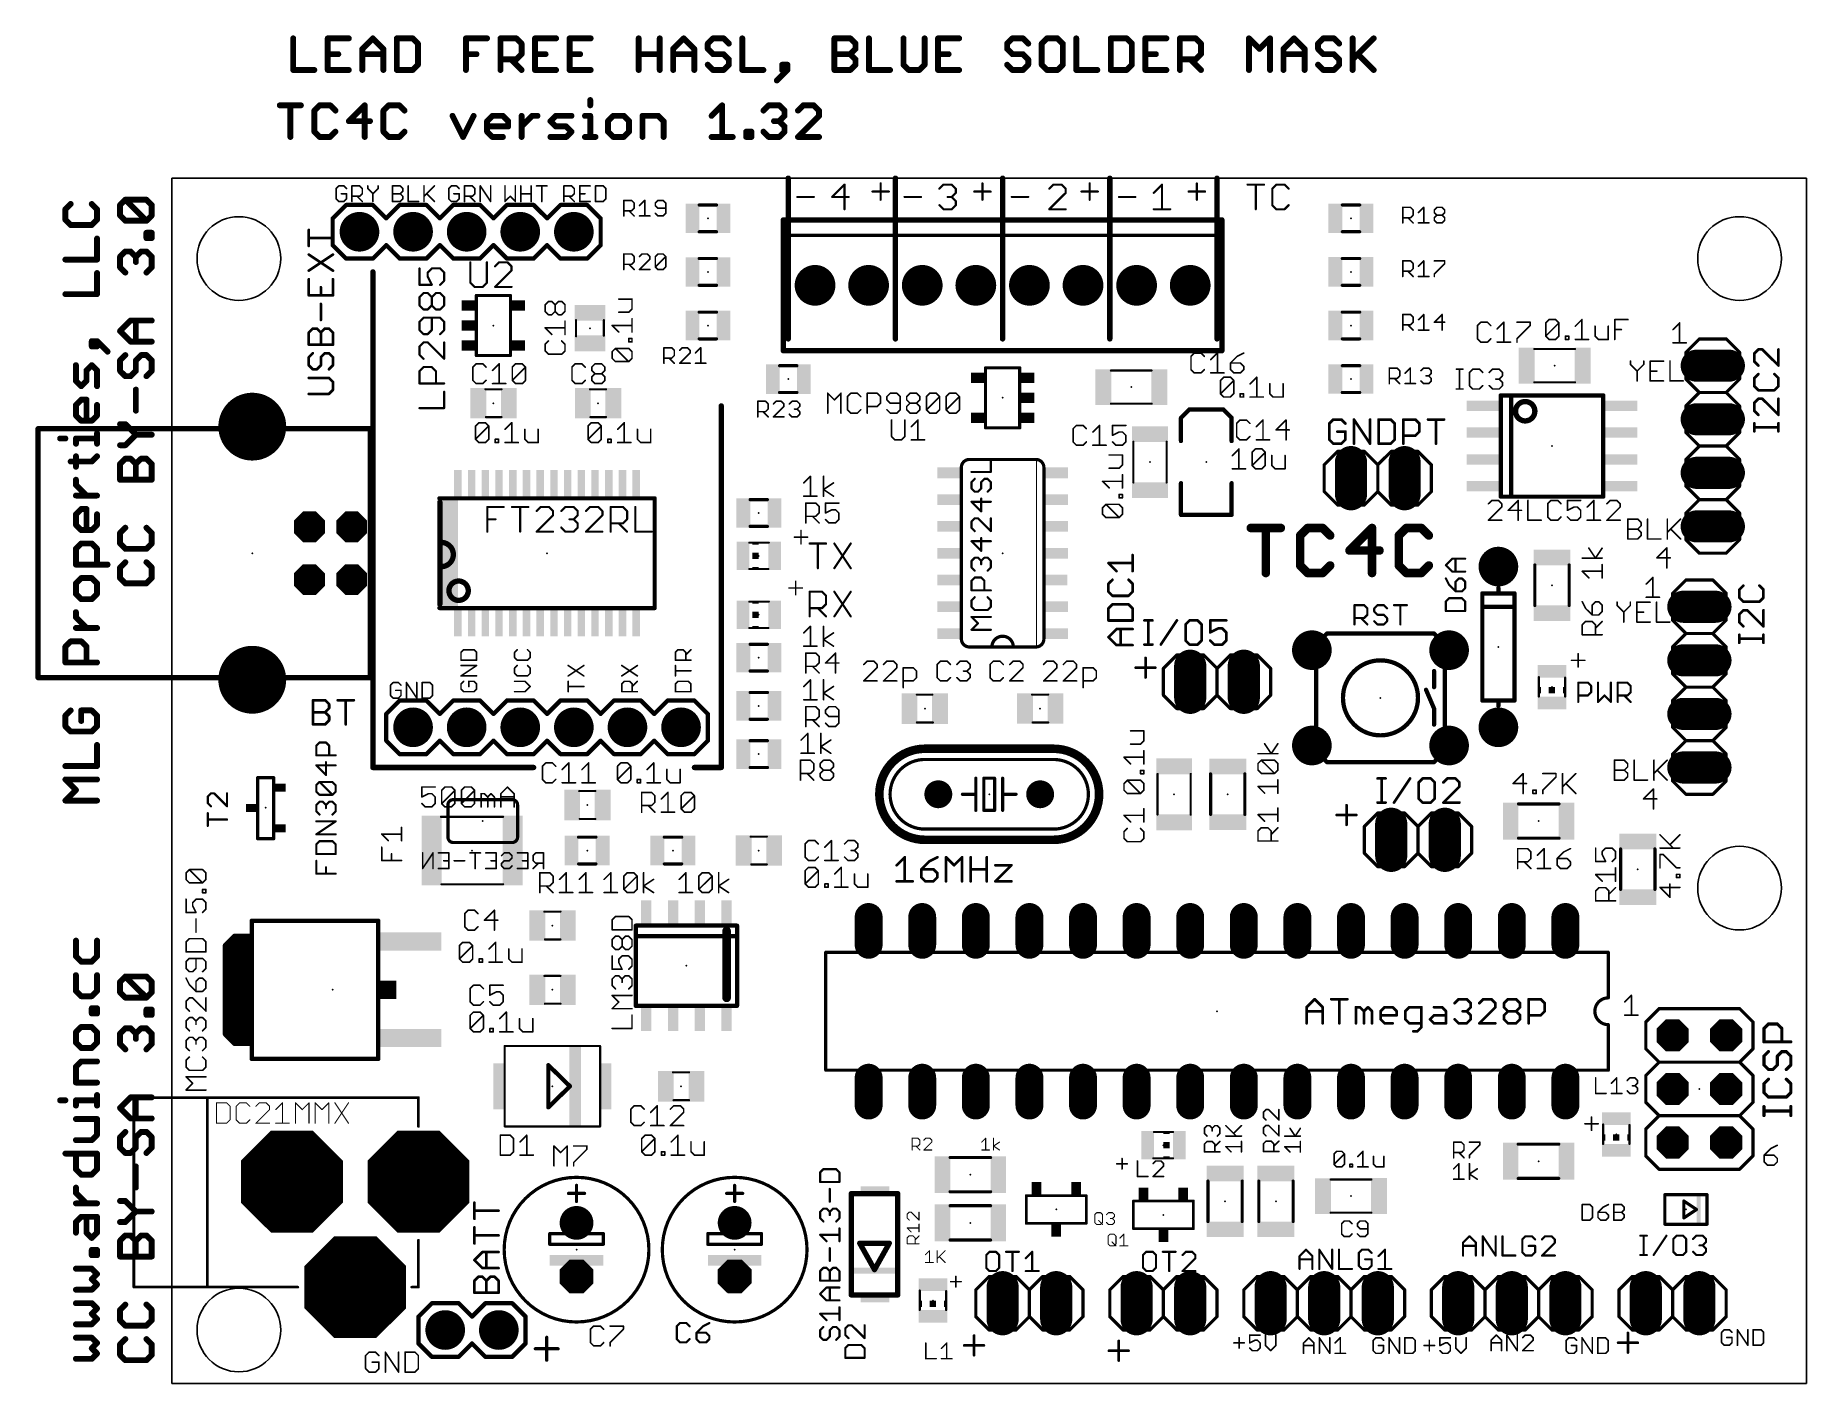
# Model space of a CAD drawing. Extents: x -0.25 to 3.05, y 0.15 to 2.67.
import ezdxf

# ---------------------------------------------------------------- set-up
doc = ezdxf.new("R2010")
doc.units = 0
for name, color, linetype in [('17', 82, 'CONTINUOUS'), ('20', 140, 'CONTINUOUS'), ('21', 7, 'CONTINUOUS'), ('22', 253, 'CONTINUOUS'), ('23', 7, 'CONTINUOUS'), ('24', 7, 'CONTINUOUS'), ('25', 253, 'CONTINUOUS'), ('26', 253, 'CONTINUOUS'), ('27', 253, 'CONTINUOUS'), ('51', 2, 'CONTINUOUS')]:
    doc.layers.add(name, color=color, linetype=linetype)

# ---------------------------------------------------------------- blocks, each defined once
blk = doc.blocks.new('RECT')
blk.add_solid([(-0.5, -0.5), (0.5, -0.5), (-0.5, 0.5), (0.5, 0.5)])
blk = doc.blocks.new('LONGP100')
at = {"const_width": 1}
blk.add_lwpolyline([(-0.5, 0), (0.5, 0)], dxfattribs=at)
at = {"const_width": 0.5}
for points in [[(-0.5, 0.25, 1), (-0.5, -0.25)], [(0.5, -0.25, 1), (0.5, 0.25)]]:
    blk.add_lwpolyline(points, format="xyb", dxfattribs=at)
blk = doc.blocks.new('ROUNDP')
at = {"const_width": 0.5}
blk.add_lwpolyline([(0, -0.25, 1), (0, 0.25, 1), (0, -0.25)], format="xyb", dxfattribs=at)
blk = doc.blocks.new('OCTAGONP')
at = {"const_width": 0.5}
blk.add_lwpolyline([(-0.25, -0.103553), (-0.25, 0.103553), (-0.103553, 0.25), (0.103553, 0.25), (0.25, 0.103553), (0.25, -0.103553), (0.103553, -0.25), (-0.103553, -0.25), (-0.25, -0.103553), (-0.25, 0.103553)], dxfattribs=at)

msp = doc.modelspace()

# ---------------------------------------------------------------- linework, layer by layer
at = {"layer": '20'}
for p, q in [((0, 2.4), (3.05, 2.4)), ((0, 0.15), (0, 2.4)), ((3.05, 2.4), (3.05, 0.15)), ((3.05, 0.15), (0, 0.15))]:
    msp.add_line(p, q, dxfattribs=at)
for centre in [(0.125, 2.25), (2.925, 2.25), (2.925, 1.075), (0.125, 0.25)]:
    msp.add_circle(centre, 0.078126, dxfattribs=at)
at = {"layer": '21'}
for points, const_width in [([(1.15, 2.1), (1.15, 2.4)], 0.01), ([(1.35, 2.1), (1.35, 2.4)], 0.01), ([(1.55, 2.1), (1.55, 2.4)], 0.01), ([(1.75, 2.1), (1.75, 2.4)], 0.01), ([(1.95, 2.1), (1.95, 2.4)], 0.01), ([(1.959055, 2.322047), (1.140945, 2.322047)], 0.01), ([(1.140945, 2.322047), (1.140945, 2.077953)], 0.01), ([(1.959055, 2.077953), (1.959055, 2.322047)], 0.01), ([(1.149213, 2.293307), (1.950787, 2.293307)], 0.006), ([(0.375, 1.3), (0.375, 2.225)], 0.01), ([(0.56811, 2.180984), (0.63189, 2.180984)], 0.006), ([(0.56811, 2.177283), (0.56811, 2.180984)], 0.006), ([(0.63189, 2.180984), (0.63189, 2.177283)], 0.006), ([(0.56811, 2.14185), (0.56811, 2.145551)], 0.006), ([(0.63189, 2.145551), (0.63189, 2.104449)], 0.006), ([(0.56811, 2.104449), (0.56811, 2.10815)], 0.006), ([(1.140945, 2.077953), (1.959055, 2.077953)], 0.01), ([(2.85, 2.1), (2.825, 2.075)], 0.006), ([(2.9, 2.1), (2.85, 2.1)], 0.006), ([(2.925, 2.075), (2.9, 2.1)], 0.006), ([(0.56811, 2.069016), (0.56811, 2.072717)], 0.006), ([(0.63189, 2.069016), (0.56811, 2.069016)], 0.006), ([(0.63189, 2.072717), (0.63189, 2.069016)], 0.006), ([(1.51811, 2.045984), (1.58189, 2.045984)], 0.006), ([(1.51811, 2.042283), (1.51811, 2.045984)], 0.006), ([(1.58189, 2.045984), (1.58189, 2.042283)], 0.006), ([(2.825, 2.025), (2.825, 2.075)], 0.006), ([(2.925, 2.075), (2.925, 2.025)], 0.006), ([(2.85, 2), (2.825, 2.025)], 0.006), ([(2.925, 2.025), (2.9, 2)], 0.006), ([(1.51811, 1.969449), (1.51811, 2.010551)], 0.006), ([(1.58189, 2.010551), (1.58189, 2.00685)], 0.006), ([(2.479331, 1.994488), (2.499016, 1.994488)], 0.008), ([(2.499016, 1.994488), (2.670669, 1.994488)], 0.008), ([(2.499016, 1.805512), (2.499016, 1.994488)], 0.008), ([(2.825, 1.975), (2.85, 2)], 0.006), ([(2.9, 2), (2.85, 2)], 0.006), ([(2.9, 2), (2.925, 1.975)], 0.006), ([(1.025, 1.3), (1.025, 1.975)], 0.01), ([(1.58189, 1.97315), (1.58189, 1.969449)], 0.006), ([(1.898504, 1.968425), (1.882756, 1.952677)], 0.008), ([(1.882756, 1.952677), (1.882756, 1.90937)], 0.008), ([(1.961496, 1.968425), (1.898504, 1.968425)], 0.008), ([(1.977244, 1.952677), (1.961496, 1.968425)], 0.008), ([(1.977244, 1.90937), (1.977244, 1.952677)], 0.008), ([(2.825, 1.925), (2.825, 1.975)], 0.006), ([(2.925, 1.975), (2.925, 1.925)], 0.006), ([(0.370472, 1.932283), (-0.249606, 1.932283)], 0.01), ([(-0.249606, 1.932283), (-0.249606, 1.467717)], 0.01), ([(0.370472, 1.467717), (0.370472, 1.932283)], 0.01), ([(1.51811, 1.934016), (1.51811, 1.937717)], 0.006), ([(1.58189, 1.934016), (1.51811, 1.934016)], 0.006), ([(1.58189, 1.937717), (1.58189, 1.934016)], 0.006), ([(2.85, 1.9), (2.825, 1.925)], 0.006), ([(2.925, 1.925), (2.9, 1.9)], 0.006), ([(2.175, 1.89), (2.15, 1.865)], 0.006), ([(2.175, 1.89), (2.225, 1.89)], 0.006), ([(2.225, 1.89), (2.25, 1.865)], 0.006), ([(2.25, 1.865), (2.275, 1.89)], 0.006), ([(2.275, 1.89), (2.325, 1.89)], 0.006), ([(2.325, 1.89), (2.35, 1.865)], 0.006), ([(2.825, 1.875), (2.85, 1.9)], 0.006), ([(2.9, 1.9), (2.85, 1.9)], 0.006), ([(2.9, 1.9), (2.925, 1.875)], 0.006), ([(1.612, 1.875), (1.488, 1.875)], 0.006), ([(1.613, 1.525), (1.613, 1.875)], 0.002), ([(2.15, 1.865), (2.15, 1.815)], 0.006), ([(2.25, 1.865), (2.25, 1.815)], 0.006), ([(2.35, 1.865), (2.35, 1.815)], 0.006), ([(2.825, 1.825), (2.825, 1.875)], 0.006), ([(2.925, 1.875), (2.925, 1.825)], 0.006), ([(1.882756, 1.771575), (1.882756, 1.83063)], 0.008), ([(1.977244, 1.83063), (1.977244, 1.771575)], 0.008), ([(2.15, 1.815), (2.175, 1.79)], 0.006), ([(2.25, 1.815), (2.225, 1.79)], 0.006), ([(2.275, 1.79), (2.25, 1.815)], 0.006), ([(2.35, 1.815), (2.325, 1.79)], 0.006), ([(2.85, 1.8), (2.825, 1.825)], 0.006), ([(2.925, 1.825), (2.9, 1.8)], 0.006), ([(0.5, 1.605), (0.5, 1.795)], 0.01), ([(0.900787, 1.802362), (0.499213, 1.802362)], 0.008), ([(0.900787, 1.597638), (0.900787, 1.802362)], 0.008), ([(2.225, 1.79), (2.175, 1.79)], 0.006), ([(2.325, 1.79), (2.275, 1.79)], 0.006), ([(2.499016, 1.805512), (2.479331, 1.805512)], 0.008), ([(2.670669, 1.805512), (2.499016, 1.805512)], 0.008), ([(2.85, 1.8), (2.825, 1.775)], 0.006), ([(2.9, 1.8), (2.85, 1.8)], 0.006), ([(2.925, 1.775), (2.9, 1.8)], 0.006), ([(1.977244, 1.771575), (1.882756, 1.771575)], 0.008), ([(2.825, 1.725), (2.825, 1.775)], 0.006), ([(2.925, 1.775), (2.925, 1.725)], 0.006), ([(2.85, 1.7), (2.825, 1.725)], 0.006), ([(2.925, 1.725), (2.9, 1.7)], 0.006), ([(2.9, 1.7), (2.85, 1.7)], 0.006), ([(2.825, 1.65), (2.8, 1.625)], 0.006), ([(2.875, 1.65), (2.825, 1.65)], 0.006), ([(2.9, 1.625), (2.875, 1.65)], 0.006), ([(2.445, 1.425), (2.445, 1.625)], 0.008), ([(2.445, 1.625), (2.475, 1.625)], 0.008), ([(2.475, 1.625), (2.475, 1.635)], 0.008), ([(2.475, 1.625), (2.505, 1.625)], 0.008), ([(2.505, 1.625), (2.505, 1.425)], 0.008), ([(2.8, 1.575), (2.8, 1.625)], 0.006), ([(2.9, 1.625), (2.9, 1.575)], 0.006), ([(0.499213, 1.597638), (0.900787, 1.597638)], 0.008), ([(2.45, 1.6), (2.5, 1.6)], 0.008), ([(2.34, 1.55), (2.17, 1.55)], 0.008), ([(2.825, 1.55), (2.8, 1.575)], 0.006), ([(2.9, 1.575), (2.875, 1.55)], 0.006), ([(1.488, 1.525), (1.53, 1.525)], 0.006), ([(1.53, 1.525), (1.57, 1.525)], 0.006), ([(1.57, 1.525), (1.612, 1.525)], 0.006), ([(2.8, 1.525), (2.825, 1.55)], 0.006), ([(2.8, 1.475), (2.8, 1.525)], 0.006), ([(2.875, 1.55), (2.825, 1.55)], 0.006), ([(2.875, 1.55), (2.9, 1.525)], 0.006), ([(2.9, 1.525), (2.9, 1.475)], 0.006), ([(1.875, 1.51), (1.85, 1.485)], 0.006), ([(1.85, 1.485), (1.85, 1.435)], 0.006), ([(1.875, 1.51), (1.925, 1.51)], 0.006), ([(1.925, 1.51), (1.95, 1.485)], 0.006), ([(1.95, 1.485), (1.975, 1.51)], 0.006), ([(1.95, 1.485), (1.95, 1.435)], 0.006), ([(1.975, 1.51), (2.025, 1.51)], 0.006), ([(2.025, 1.51), (2.05, 1.485)], 0.006), ([(2.05, 1.485), (2.05, 1.435)], 0.006), ([(-0.249606, 1.467717), (0.370472, 1.467717)], 0.01), ([(2.135, 1.390709), (2.135, 1.47)], 0.008), ([(2.375, 1.389528), (2.375, 1.47)], 0.008), ([(2.825, 1.45), (2.8, 1.475)], 0.006), ([(2.9, 1.475), (2.875, 1.45)], 0.006), ([(0.4, 1.4), (0.425, 1.425)], 0.008), ([(0.425, 1.425), (0.475, 1.425)], 0.008), ([(0.475, 1.425), (0.5, 1.4)], 0.008), ([(0.5, 1.4), (0.525, 1.425)], 0.008), ([(0.525, 1.425), (0.575, 1.425)], 0.008), ([(0.575, 1.425), (0.6, 1.4)], 0.008), ([(0.6, 1.4), (0.625, 1.425)], 0.008), ([(0.625, 1.425), (0.675, 1.425)], 0.008), ([(0.7, 1.4), (0.675, 1.425)], 0.008), ([(0.7, 1.4), (0.725, 1.425)], 0.008), ([(0.725, 1.425), (0.775, 1.425)], 0.008), ([(0.775, 1.425), (0.8, 1.4)], 0.008), ([(0.8, 1.4), (0.825, 1.425)], 0.008), ([(0.825, 1.425), (0.875, 1.425)], 0.008), ([(0.875, 1.425), (0.9, 1.4)], 0.008), ([(0.9, 1.4), (0.925, 1.425)], 0.008), ([(0.925, 1.425), (0.975, 1.425)], 0.008), ([(1, 1.4), (0.975, 1.425)], 0.008), ([(1.85, 1.435), (1.875, 1.41)], 0.006), ([(1.95, 1.435), (1.925, 1.41)], 0.006), ([(1.975, 1.41), (1.95, 1.435)], 0.006), ([(2.05, 1.435), (2.025, 1.41)], 0.006), ([(2.475, 1.425), (2.445, 1.425)], 0.008), ([(2.505, 1.425), (2.475, 1.425)], 0.008), ([(2.475, 1.425), (2.475, 1.415)], 0.008), ([(2.8, 1.425), (2.825, 1.45)], 0.006), ([(2.8, 1.375), (2.8, 1.425)], 0.006), ([(2.875, 1.45), (2.825, 1.45)], 0.006), ([(2.875, 1.45), (2.9, 1.425)], 0.006), ([(2.9, 1.425), (2.9, 1.375)], 0.006), ([(0.4, 1.35), (0.4, 1.4)], 0.008), ([(1, 1.35), (1, 1.4)], 0.008), ([(1.925, 1.41), (1.875, 1.41)], 0.006), ([(2.025, 1.41), (1.975, 1.41)], 0.006), ([(2.825, 1.35), (2.8, 1.375)], 0.006), ([(2.9, 1.375), (2.875, 1.35)], 0.006), ([(0.425, 1.325), (0.4, 1.35)], 0.008), ([(0.475, 1.325), (0.425, 1.325)], 0.008), ([(0.5, 1.35), (0.475, 1.325)], 0.008), ([(0.525, 1.325), (0.5, 1.35)], 0.008), ([(0.575, 1.325), (0.525, 1.325)], 0.008), ([(0.6, 1.35), (0.575, 1.325)], 0.008), ([(0.625, 1.325), (0.6, 1.35)], 0.008), ([(0.675, 1.325), (0.625, 1.325)], 0.008), ([(0.675, 1.325), (0.7, 1.35)], 0.008), ([(0.725, 1.325), (0.7, 1.35)], 0.008), ([(0.775, 1.325), (0.725, 1.325)], 0.008), ([(0.8, 1.35), (0.775, 1.325)], 0.008), ([(0.825, 1.325), (0.8, 1.35)], 0.008), ([(0.875, 1.325), (0.825, 1.325)], 0.008), ([(0.9, 1.35), (0.875, 1.325)], 0.008), ([(0.925, 1.325), (0.9, 1.35)], 0.008), ([(0.975, 1.325), (0.925, 1.325)], 0.008), ([(0.975, 1.325), (1, 1.35)], 0.008), ([(1.645, 1.335), (1.405, 1.335)], 0.016), ([(2.825, 1.35), (2.8, 1.325)], 0.006), ([(2.8, 1.275), (2.8, 1.325)], 0.006), ([(2.875, 1.35), (2.825, 1.35)], 0.006), ([(2.9, 1.325), (2.875, 1.35)], 0.006), ([(2.9, 1.325), (2.9, 1.275)], 0.006), ([(0.375, 1.3), (0.675, 1.3)], 0.01), ([(1.025, 1.3), (0.975, 1.3)], 0.01), ([(1.645, 1.315), (1.405, 1.315)], 0.006), ([(2.17, 1.31), (2.34, 1.31)], 0.008), ([(0.16, 1.167), (0.16, 1.281)], 0.006), ([(0.16, 1.281), (0.19, 1.281)], 0.006), ([(0.19, 1.281), (0.19, 1.167)], 0.006), ([(1.5, 1.25), (1.5, 1.28)], 0.006), ([(1.515, 1.22), (1.515, 1.28)], 0.006), ([(1.515, 1.28), (1.535, 1.28)], 0.006), ([(1.535, 1.28), (1.535, 1.22)], 0.006), ([(1.55, 1.25), (1.55, 1.28)], 0.006), ([(2.825, 1.25), (2.8, 1.275)], 0.006), ([(2.9, 1.275), (2.875, 1.25)], 0.006), ([(1.5, 1.25), (1.475, 1.25)], 0.006), ([(1.5, 1.22), (1.5, 1.25)], 0.006), ([(1.535, 1.22), (1.515, 1.22)], 0.006), ([(1.55, 1.22), (1.55, 1.25)], 0.006), ([(1.55, 1.25), (1.575, 1.25)], 0.006), ([(2.875, 1.25), (2.825, 1.25)], 0.006), ([(2.25, 1.215), (2.225, 1.19)], 0.006), ([(2.225, 1.19), (2.225, 1.14)], 0.006), ([(2.25, 1.215), (2.3, 1.215)], 0.006), ([(2.3, 1.215), (2.325, 1.19)], 0.006), ([(2.325, 1.19), (2.35, 1.215)], 0.006), ([(2.325, 1.19), (2.325, 1.14)], 0.006), ([(2.35, 1.215), (2.4, 1.215)], 0.006), ([(2.4, 1.215), (2.425, 1.19)], 0.006), ([(2.425, 1.19), (2.425, 1.14)], 0.006), ([(0.19, 1.167), (0.16, 1.167)], 0.006), ([(1.645, 1.165), (1.405, 1.165)], 0.016), ([(1.405, 1.185), (1.645, 1.185)], 0.006), ([(2.225, 1.14), (2.25, 1.115)], 0.006), ([(2.325, 1.14), (2.3, 1.115)], 0.006), ([(2.35, 1.115), (2.325, 1.14)], 0.006), ([(2.425, 1.14), (2.4, 1.115)], 0.006), ([(2.3, 1.115), (2.25, 1.115)], 0.006), ([(2.4, 1.115), (2.35, 1.115)], 0.006), ([(0.149, 1.014), (0.385, 1.014016)], 0.008), ([(0.385, 1.014016), (0.385, 0.755984)], 0.008), ([(1.035, 0.995), (1.035, 0.87)], 0.016), ([(2.68, 0.955), (1.22, 0.955)], 0.006), ([(1.22, 0.735), (1.22, 0.955)], 0.006), ([(2.68, 0.87), (2.68, 0.955)], 0.006), ([(2.775, 0.85), (2.75, 0.825)], 0.006), ([(2.75, 0.825), (2.75, 0.775)], 0.006), ([(2.775, 0.85), (2.925, 0.85)], 0.006), ([(2.925, 0.85), (2.95, 0.825)], 0.006), ([(2.95, 0.825), (2.95, 0.775)], 0.006), ([(2.68, 0.735), (2.68, 0.82)], 0.006), ([(0.799, 0.78), (0.621, 0.78)], 0.004), ([(2.75, 0.775), (2.775, 0.75)], 0.006), ([(2.95, 0.775), (2.925, 0.75)], 0.006), ([(0.385, 0.755984), (0.149, 0.756)], 0.008), ([(0.742677, 0.705), (0.702402, 0.74437)], 0.008), ([(0.702402, 0.74437), (0.702402, 0.66563)], 0.008), ([(2.68, 0.735), (1.22, 0.735)], 0.006), ([(2.775, 0.75), (2.75, 0.725)], 0.006), ([(2.75, 0.725), (2.75, 0.675)], 0.006), ([(2.925, 0.75), (2.775, 0.75)], 0.006), ([(2.925, 0.75), (2.95, 0.725)], 0.006), ([(2.95, 0.725), (2.95, 0.675)], 0.006), ([(0.702402, 0.66563), (0.742677, 0.705)], 0.008), ([(0.066, 0.684), (-0.071, 0.684)], 0.005), ([(-0.071, 0.684), (-0.071, 0.33)], 0.005), ([(0.46, 0.684), (0.066, 0.684)], 0.005), ([(0.066, 0.331), (0.066, 0.684)], 0.005), ([(0.46, 0.63), (0.46, 0.684)], 0.005), ([(2.75, 0.675), (2.775, 0.65)], 0.006), ([(2.95, 0.675), (2.925, 0.65)], 0.006), ([(0.799, 0.63), (0.621, 0.63)], 0.004), ([(2.775, 0.65), (2.75, 0.625)], 0.006), ([(2.75, 0.625), (2.75, 0.575)], 0.006), ([(2.925, 0.65), (2.775, 0.65)], 0.006), ([(2.925, 0.65), (2.95, 0.625)], 0.006), ([(2.95, 0.625), (2.95, 0.575)], 0.006), ([(2.75, 0.575), (2.775, 0.55)], 0.006), ([(2.95, 0.575), (2.925, 0.55)], 0.006), ([(2.925, 0.55), (2.775, 0.55)], 0.006), ([(0.74, 0.505), (0.77, 0.505)], 0.006), ([(0.755, 0.52), (0.755, 0.49)], 0.006), ([(1.035, 0.505), (1.065, 0.505)], 0.006), ([(1.05, 0.52), (1.05, 0.49)], 0.006), ([(0.46, 0.4175), (0.46, 0.33)], 0.005), ([(1.311, 0.362756), (1.283441, 0.411969)], 0.01), ([(1.283441, 0.411969), (1.338559, 0.411969)], 0.01), ([(1.338559, 0.411969), (1.311, 0.362756)], 0.01), ([(-0.071, 0.33), (0.235, 0.33)], 0.005), ([(0.46, 0.33), (0.4475, 0.33)], 0.005), ([(1.5, 0.325), (1.525, 0.35)], 0.006), ([(1.525, 0.35), (1.575, 0.35)], 0.006), ([(1.575, 0.35), (1.6, 0.325)], 0.006), ([(1.6, 0.325), (1.625, 0.35)], 0.006), ([(1.625, 0.35), (1.675, 0.35)], 0.006), ([(1.7, 0.325), (1.675, 0.35)], 0.006), ([(1.75, 0.325), (1.775, 0.35)], 0.006), ([(1.775, 0.35), (1.825, 0.35)], 0.006), ([(1.825, 0.35), (1.85, 0.325)], 0.006), ([(1.85, 0.325), (1.875, 0.35)], 0.006), ([(1.875, 0.35), (1.925, 0.35)], 0.006), ([(1.95, 0.325), (1.925, 0.35)], 0.006), ([(2.025, 0.35), (2, 0.325)], 0.006), ([(2.025, 0.35), (2.075, 0.35)], 0.006), ([(2.075, 0.35), (2.1, 0.325)], 0.006), ([(2.1, 0.325), (2.125, 0.35)], 0.006), ([(2.125, 0.35), (2.175, 0.35)], 0.006), ([(2.175, 0.35), (2.2, 0.325)], 0.006), ([(2.2, 0.325), (2.225, 0.35)], 0.006), ([(2.225, 0.35), (2.275, 0.35)], 0.006), ([(2.275, 0.35), (2.3, 0.325)], 0.006), ([(2.375, 0.35), (2.35, 0.325)], 0.006), ([(2.375, 0.35), (2.425, 0.35)], 0.006), ([(2.425, 0.35), (2.45, 0.325)], 0.006), ([(2.45, 0.325), (2.475, 0.35)], 0.006), ([(2.475, 0.35), (2.525, 0.35)], 0.006), ([(2.525, 0.35), (2.55, 0.325)], 0.006), ([(2.55, 0.325), (2.575, 0.35)], 0.006), ([(2.575, 0.35), (2.625, 0.35)], 0.006), ([(2.625, 0.35), (2.65, 0.325)], 0.006), ([(2.7, 0.325), (2.725, 0.35)], 0.006), ([(2.725, 0.35), (2.775, 0.35)], 0.006), ([(2.775, 0.35), (2.8, 0.325)], 0.006), ([(2.8, 0.325), (2.825, 0.35)], 0.006), ([(2.825, 0.35), (2.875, 0.35)], 0.006), ([(2.9, 0.325), (2.875, 0.35)], 0.006), ([(0.485, 0.3), (0.46, 0.275)], 0.008), ([(0.485, 0.3), (0.535, 0.3)], 0.008), ([(0.535, 0.3), (0.56, 0.275)], 0.008), ([(0.56, 0.275), (0.585, 0.3)], 0.008), ([(0.585, 0.3), (0.635, 0.3)], 0.008), ([(0.635, 0.3), (0.66, 0.275)], 0.008), ([(1.5, 0.275), (1.5, 0.325)], 0.006), ([(1.6, 0.275), (1.6, 0.325)], 0.006), ([(1.7, 0.275), (1.7, 0.325)], 0.006), ([(1.75, 0.275), (1.75, 0.325)], 0.006), ([(1.85, 0.275), (1.85, 0.325)], 0.006), ([(1.95, 0.275), (1.95, 0.325)], 0.006), ([(2, 0.325), (2, 0.275)], 0.006), ([(2.1, 0.325), (2.1, 0.275)], 0.006), ([(2.2, 0.325), (2.2, 0.275)], 0.006), ([(2.3, 0.325), (2.3, 0.275)], 0.006), ([(2.35, 0.325), (2.35, 0.275)], 0.006), ([(2.45, 0.325), (2.45, 0.275)], 0.006), ([(2.55, 0.325), (2.55, 0.275)], 0.006), ([(2.65, 0.325), (2.65, 0.275)], 0.006), ([(2.7, 0.275), (2.7, 0.325)], 0.006), ([(2.8, 0.275), (2.8, 0.325)], 0.006), ([(2.9, 0.275), (2.9, 0.325)], 0.006), ([(0.46, 0.275), (0.46, 0.225)], 0.008), ([(0.66, 0.275), (0.66, 0.225)], 0.008), ([(1.525, 0.25), (1.5, 0.275)], 0.006), ([(1.6, 0.275), (1.575, 0.25)], 0.006), ([(1.625, 0.25), (1.6, 0.275)], 0.006), ([(1.675, 0.25), (1.7, 0.275)], 0.006), ([(1.775, 0.25), (1.75, 0.275)], 0.006), ([(1.85, 0.275), (1.825, 0.25)], 0.006), ([(1.875, 0.25), (1.85, 0.275)], 0.006), ([(1.925, 0.25), (1.95, 0.275)], 0.006), ([(2, 0.275), (2.025, 0.25)], 0.006), ([(2.1, 0.275), (2.075, 0.25)], 0.006), ([(2.125, 0.25), (2.1, 0.275)], 0.006), ([(2.2, 0.275), (2.175, 0.25)], 0.006), ([(2.225, 0.25), (2.2, 0.275)], 0.006), ([(2.3, 0.275), (2.275, 0.25)], 0.006), ([(2.35, 0.275), (2.375, 0.25)], 0.006), ([(2.45, 0.275), (2.425, 0.25)], 0.006), ([(2.475, 0.25), (2.45, 0.275)], 0.006), ([(2.55, 0.275), (2.525, 0.25)], 0.006), ([(2.575, 0.25), (2.55, 0.275)], 0.006), ([(2.65, 0.275), (2.625, 0.25)], 0.006), ([(2.725, 0.25), (2.7, 0.275)], 0.006), ([(2.8, 0.275), (2.775, 0.25)], 0.006), ([(2.825, 0.25), (2.8, 0.275)], 0.006), ([(2.875, 0.25), (2.9, 0.275)], 0.006), ([(1.575, 0.25), (1.525, 0.25)], 0.006), ([(1.675, 0.25), (1.625, 0.25)], 0.006), ([(1.825, 0.25), (1.775, 0.25)], 0.006), ([(1.925, 0.25), (1.875, 0.25)], 0.006), ([(2.075, 0.25), (2.025, 0.25)], 0.006), ([(2.175, 0.25), (2.125, 0.25)], 0.006), ([(2.275, 0.25), (2.225, 0.25)], 0.006), ([(2.425, 0.25), (2.375, 0.25)], 0.006), ([(2.525, 0.25), (2.475, 0.25)], 0.006), ([(2.625, 0.25), (2.575, 0.25)], 0.006), ([(2.775, 0.25), (2.725, 0.25)], 0.006), ([(2.875, 0.25), (2.825, 0.25)], 0.006), ([(0.46, 0.225), (0.485, 0.2)], 0.008), ([(0.535, 0.2), (0.485, 0.2)], 0.008), ([(0.56, 0.225), (0.535, 0.2)], 0.008), ([(0.585, 0.2), (0.56, 0.225)], 0.008), ([(0.635, 0.2), (0.585, 0.2)], 0.008), ([(0.66, 0.225), (0.635, 0.2)], 0.008)]:
    msp.add_lwpolyline(points, dxfattribs=dict(at, const_width=const_width))
for points, const_width in [([(1.1525, 2.4, 1), (1.1475, 2.4)], 0.005), ([(1.3525, 2.4, 1), (1.3475, 2.4)], 0.005), ([(1.5525, 2.4, 1), (1.5475, 2.4)], 0.005), ([(1.7525, 2.4, 1), (1.7475, 2.4)], 0.005), ([(1.9525, 2.4, 1), (1.9475, 2.4)], 0.005), ([(1.140945, 2.324547, 1), (1.140945, 2.319547)], 0.005), ([(1.143445, 2.322047, 1), (1.138445, 2.322047)], 0.005), ([(1.961555, 2.322047, 1), (1.956555, 2.322047)], 0.005), ([(1.959055, 2.319547, 1), (1.959055, 2.324547)], 0.005), ([(1.149213, 2.294807, 1), (1.149213, 2.291807)], 0.003), ([(1.950787, 2.291807, 1), (1.950787, 2.294807)], 0.003), ([(0.3775, 2.225, 1), (0.3725, 2.225)], 0.005), ([(0.56811, 2.182484, 1), (0.56811, 2.179484)], 0.003), ([(0.56961, 2.180984, 1), (0.56661, 2.180984)], 0.003), ([(0.63339, 2.180984, 1), (0.63039, 2.180984)], 0.003), ([(0.63189, 2.179484, 1), (0.63189, 2.182484)], 0.003), ([(0.56661, 2.177283, 1), (0.56961, 2.177283)], 0.003), ([(0.56961, 2.145551, 1), (0.56661, 2.145551)], 0.003), ([(0.63039, 2.177283, 1), (0.63339, 2.177283)], 0.003), ([(0.63339, 2.145551, 1), (0.63039, 2.145551)], 0.003), ([(0.56661, 2.14185, 1), (0.56961, 2.14185)], 0.003), ([(0.56961, 2.10815, 1), (0.56661, 2.10815)], 0.003), ([(0.56661, 2.104449, 1), (0.56961, 2.104449)], 0.003), ([(0.63039, 2.104449, 1), (0.63339, 2.104449)], 0.003), ([(1.140945, 2.080453, 1), (1.140945, 2.075453)], 0.005), ([(1.1475, 2.1, 1), (1.1525, 2.1)], 0.005), ([(1.3475, 2.1, 1), (1.3525, 2.1)], 0.005), ([(1.5475, 2.1, 1), (1.5525, 2.1)], 0.005), ([(1.7475, 2.1, 1), (1.7525, 2.1)], 0.005), ([(1.9475, 2.1, 1), (1.9525, 2.1)], 0.005), ([(1.959055, 2.075453, 1), (1.959055, 2.080453)], 0.005), ([(2.85, 2.1015, 1), (2.85, 2.0985)], 0.003), ([(2.851061, 2.098939, 1), (2.848939, 2.101061)], 0.003), ([(2.901061, 2.101061, 1), (2.898939, 2.098939)], 0.003), ([(2.9, 2.0985, 1), (2.9, 2.1015)], 0.003), ([(0.56961, 2.072717, 1), (0.56661, 2.072717)], 0.003), ([(0.56811, 2.070516, 1), (0.56811, 2.067516)], 0.003), ([(0.56661, 2.069016, 1), (0.56961, 2.069016)], 0.003), ([(0.63339, 2.072717, 1), (0.63039, 2.072717)], 0.003), ([(0.63039, 2.069016, 1), (0.63339, 2.069016)], 0.003), ([(0.63189, 2.067516, 1), (0.63189, 2.070516)], 0.003), ([(1.138445, 2.077953, 1), (1.143445, 2.077953)], 0.005), ([(1.51811, 2.047484, 1), (1.51811, 2.044484)], 0.003), ([(1.51961, 2.045984, 1), (1.51661, 2.045984)], 0.003), ([(1.58339, 2.045984, 1), (1.58039, 2.045984)], 0.003), ([(1.58189, 2.044484, 1), (1.58189, 2.047484)], 0.003), ([(1.956555, 2.077953, 1), (1.961555, 2.077953)], 0.005), ([(2.8265, 2.075, 1), (2.8235, 2.075)], 0.003), ([(2.823939, 2.076061, 1), (2.826061, 2.073939)], 0.003), ([(2.9265, 2.075, 1), (2.9235, 2.075)], 0.003), ([(2.923939, 2.073939, 1), (2.926061, 2.076061)], 0.003), ([(1.51661, 2.042283, 1), (1.51961, 2.042283)], 0.003), ([(1.58039, 2.042283, 1), (1.58339, 2.042283)], 0.003), ([(2.826061, 2.026061, 1), (2.823939, 2.023939)], 0.003), ([(2.8235, 2.025, 1), (2.8265, 2.025)], 0.003), ([(2.9235, 2.025, 1), (2.9265, 2.025)], 0.003), ([(2.926061, 2.023939, 1), (2.923939, 2.026061)], 0.003), ([(1.51961, 2.010551, 1), (1.51661, 2.010551)], 0.003), ([(1.58339, 2.010551, 1), (1.58039, 2.010551)], 0.003), ([(1.58039, 2.00685, 1), (1.58339, 2.00685)], 0.003), ([(2.479331, 1.996488, 1), (2.479331, 1.992488)], 0.004), ([(2.499016, 1.996488, 1), (2.499016, 1.992488)], 0.004), ([(2.501016, 1.994488, 1), (2.497016, 1.994488)], 0.004), ([(2.499016, 1.992488, 1), (2.499016, 1.996488)], 0.004), ([(2.525, 1.946972, 1), (2.525, 1.983028, 1), (2.525, 1.946972)], 0.01), ([(2.670669, 1.992488, 1), (2.670669, 1.996488)], 0.004), ([(2.85, 2.0015, 1), (2.85, 1.9985)], 0.003), ([(2.851061, 1.998939, 1), (2.848939, 2.001061)], 0.003), ([(2.848939, 1.998939, 1), (2.851061, 2.001061)], 0.003), ([(2.901061, 2.001061, 1), (2.898939, 1.998939)], 0.003), ([(2.898939, 2.001061, 1), (2.901061, 1.998939)], 0.003), ([(2.9, 1.9985, 1), (2.9, 2.0015)], 0.003), ([(1.0275, 1.975, 1), (1.0225, 1.975)], 0.005), ([(1.51661, 1.969449, 1), (1.51961, 1.969449)], 0.003), ([(1.58339, 1.97315, 1), (1.58039, 1.97315)], 0.003), ([(1.58039, 1.969449, 1), (1.58339, 1.969449)], 0.003), ([(1.884756, 1.952677, 1), (1.880756, 1.952677)], 0.004), ([(1.881342, 1.954091, 1), (1.88417, 1.951263)], 0.004), ([(1.898504, 1.970425, 1), (1.898504, 1.966425)], 0.004), ([(1.899918, 1.967011, 1), (1.89709, 1.969839)], 0.004), ([(1.96291, 1.969839, 1), (1.960082, 1.967011)], 0.004), ([(1.961496, 1.966425, 1), (1.961496, 1.970425)], 0.004), ([(1.979244, 1.952677, 1), (1.975244, 1.952677)], 0.004), ([(1.97583, 1.951263, 1), (1.978658, 1.954091)], 0.004), ([(2.8265, 1.975, 1), (2.8235, 1.975)], 0.003), ([(2.823939, 1.976061, 1), (2.826061, 1.973939)], 0.003), ([(2.9265, 1.975, 1), (2.9235, 1.975)], 0.003), ([(2.923939, 1.973939, 1), (2.926061, 1.976061)], 0.003), ([(-0.249606, 1.934783, 1), (-0.249606, 1.929783)], 0.005), ([(-0.247106, 1.932283, 1), (-0.252106, 1.932283)], 0.005), ([(0.372972, 1.932283, 1), (0.367972, 1.932283)], 0.005), ([(0.370472, 1.929783, 1), (0.370472, 1.934783)], 0.005), ([(1.51961, 1.937717, 1), (1.51661, 1.937717)], 0.003), ([(1.51811, 1.935516, 1), (1.51811, 1.932516)], 0.003), ([(1.51661, 1.934016, 1), (1.51961, 1.934016)], 0.003), ([(1.58339, 1.937717, 1), (1.58039, 1.937717)], 0.003), ([(1.58039, 1.934016, 1), (1.58339, 1.934016)], 0.003), ([(1.58189, 1.932516, 1), (1.58189, 1.935516)], 0.003), ([(2.826061, 1.926061, 1), (2.823939, 1.923939)], 0.003), ([(2.8235, 1.925, 1), (2.8265, 1.925)], 0.003), ([(2.9235, 1.925, 1), (2.9265, 1.925)], 0.003), ([(2.926061, 1.923939, 1), (2.923939, 1.926061)], 0.003), ([(1.880756, 1.90937, 1), (1.884756, 1.90937)], 0.004), ([(1.975244, 1.90937, 1), (1.979244, 1.90937)], 0.004), ([(2.175, 1.8915, 1), (2.175, 1.8885)], 0.003), ([(2.176061, 1.888939, 1), (2.173939, 1.891061)], 0.003), ([(2.226061, 1.891061, 1), (2.223939, 1.888939)], 0.003), ([(2.225, 1.8885, 1), (2.225, 1.8915)], 0.003), ([(2.275, 1.8915, 1), (2.275, 1.8885)], 0.003), ([(2.276061, 1.888939, 1), (2.273939, 1.891061)], 0.003), ([(2.326061, 1.891061, 1), (2.323939, 1.888939)], 0.003), ([(2.325, 1.8885, 1), (2.325, 1.8915)], 0.003), ([(2.85, 1.9015, 1), (2.85, 1.8985)], 0.003), ([(2.851061, 1.898939, 1), (2.848939, 1.901061)], 0.003), ([(2.848939, 1.898939, 1), (2.851061, 1.901061)], 0.003), ([(2.901061, 1.901061, 1), (2.898939, 1.898939)], 0.003), ([(2.898939, 1.901061, 1), (2.901061, 1.898939)], 0.003), ([(2.9, 1.8985, 1), (2.9, 1.9015)], 0.003), ([(1.488, 1.875, 0.414214), (1.473, 1.86)], 0.006), ([(1.4715, 1.86, 1), (1.4745, 1.86)], 0.003), ([(1.488, 1.8765, 1), (1.488, 1.8735)], 0.003), ([(1.488, 1.8735, 1), (1.488, 1.8765)], 0.003), ([(1.627, 1.86, 0.414214), (1.612, 1.875)], 0.006), ([(1.612, 1.8765, 1), (1.612, 1.8735)], 0.003), ([(1.612, 1.8735, 1), (1.612, 1.8765)], 0.003), ([(1.6135, 1.875, 1), (1.6125, 1.875)], 0.001), ([(1.6255, 1.86, 1), (1.6285, 1.86)], 0.003), ([(2.1515, 1.865, 1), (2.1485, 1.865)], 0.003), ([(2.148939, 1.866061, 1), (2.151061, 1.863939)], 0.003), ([(2.2515, 1.865, 1), (2.2485, 1.865)], 0.003), ([(2.248939, 1.866061, 1), (2.251061, 1.863939)], 0.003), ([(2.248939, 1.863939, 1), (2.251061, 1.866061)], 0.003), ([(2.3515, 1.865, 1), (2.3485, 1.865)], 0.003), ([(2.348939, 1.863939, 1), (2.351061, 1.866061)], 0.003), ([(2.8265, 1.875, 1), (2.8235, 1.875)], 0.003), ([(2.823939, 1.876061, 1), (2.826061, 1.873939)], 0.003), ([(2.9265, 1.875, 1), (2.9235, 1.875)], 0.003), ([(2.923939, 1.873939, 1), (2.926061, 1.876061)], 0.003), ([(1.884756, 1.83063, 1), (1.880756, 1.83063)], 0.004), ([(1.979244, 1.83063, 1), (1.975244, 1.83063)], 0.004), ([(2.151061, 1.816061, 1), (2.148939, 1.813939)], 0.003), ([(2.251061, 1.816061, 1), (2.248939, 1.813939)], 0.003), ([(2.251061, 1.813939, 1), (2.248939, 1.816061)], 0.003), ([(2.351061, 1.813939, 1), (2.348939, 1.816061)], 0.003), ([(2.826061, 1.826061, 1), (2.823939, 1.823939)], 0.003), ([(2.8235, 1.825, 1), (2.8265, 1.825)], 0.003), ([(2.9235, 1.825, 1), (2.9265, 1.825)], 0.003), ([(2.926061, 1.823939, 1), (2.923939, 1.826061)], 0.003), ([(0.5025, 1.795, 1), (0.4975, 1.795)], 0.005), ([(0.499213, 1.804362, 1), (0.499213, 1.800362)], 0.004), ([(0.902787, 1.802362, 1), (0.898787, 1.802362)], 0.004), ([(0.900787, 1.800362, 1), (0.900787, 1.804362)], 0.004), ([(2.1485, 1.815, 1), (2.1515, 1.815)], 0.003), ([(2.175, 1.7915, 1), (2.175, 1.7885)], 0.003), ([(2.173939, 1.788939, 1), (2.176061, 1.791061)], 0.003), ([(2.223939, 1.791061, 1), (2.226061, 1.788939)], 0.003), ([(2.225, 1.7885, 1), (2.225, 1.7915)], 0.003), ([(2.2485, 1.815, 1), (2.2515, 1.815)], 0.003), ([(2.275, 1.7915, 1), (2.275, 1.7885)], 0.003), ([(2.273939, 1.788939, 1), (2.276061, 1.791061)], 0.003), ([(2.323939, 1.791061, 1), (2.326061, 1.788939)], 0.003), ([(2.325, 1.7885, 1), (2.325, 1.7915)], 0.003), ([(2.3485, 1.815, 1), (2.3515, 1.815)], 0.003), ([(2.479331, 1.807512, 1), (2.479331, 1.803512)], 0.004), ([(2.499016, 1.807512, 1), (2.499016, 1.803512)], 0.004), ([(2.497016, 1.805512, 1), (2.501016, 1.805512)], 0.004), ([(2.499016, 1.803512, 1), (2.499016, 1.807512)], 0.004), ([(2.670669, 1.803512, 1), (2.670669, 1.807512)], 0.004), ([(2.85, 1.8015, 1), (2.85, 1.7985)], 0.003), ([(2.851061, 1.798939, 1), (2.848939, 1.801061)], 0.003), ([(2.848939, 1.798939, 1), (2.851061, 1.801061)], 0.003), ([(2.901061, 1.801061, 1), (2.898939, 1.798939)], 0.003), ([(2.898939, 1.801061, 1), (2.901061, 1.798939)], 0.003), ([(2.9, 1.7985, 1), (2.9, 1.8015)], 0.003), ([(1.882756, 1.773575, 1), (1.882756, 1.769575)], 0.004), ([(1.880756, 1.771575, 1), (1.884756, 1.771575)], 0.004), ([(1.975244, 1.771575, 1), (1.979244, 1.771575)], 0.004), ([(1.977244, 1.769575, 1), (1.977244, 1.773575)], 0.004), ([(2.8265, 1.775, 1), (2.8235, 1.775)], 0.003), ([(2.823939, 1.776061, 1), (2.826061, 1.773939)], 0.003), ([(2.9265, 1.775, 1), (2.9235, 1.775)], 0.003), ([(2.923939, 1.773939, 1), (2.926061, 1.776061)], 0.003), ([(0.505, 1.675, 0.895043), (0.505, 1.72)], 0.01), ([(0.505276, 1.722485, 1), (0.504724, 1.717515)], 0.005), ([(2.826061, 1.726061, 1), (2.823939, 1.723939)], 0.003), ([(2.8235, 1.725, 1), (2.8265, 1.725)], 0.003), ([(2.9235, 1.725, 1), (2.9265, 1.725)], 0.003), ([(2.926061, 1.723939, 1), (2.923939, 1.726061)], 0.003), ([(2.85, 1.7015, 1), (2.85, 1.6985)], 0.003), ([(2.848939, 1.698939, 1), (2.851061, 1.701061)], 0.003), ([(2.898939, 1.701061, 1), (2.901061, 1.698939)], 0.003), ([(2.9, 1.6985, 1), (2.9, 1.7015)], 0.003), ([(0.504724, 1.677485, 1), (0.505276, 1.672515)], 0.005), ([(0.535, 1.611972, 1), (0.535, 1.648028, 1), (0.535, 1.611972)], 0.01), ([(2.825, 1.6515, 1), (2.825, 1.6485)], 0.003), ([(2.826061, 1.648939, 1), (2.823939, 1.651061)], 0.003), ([(2.876061, 1.651061, 1), (2.873939, 1.648939)], 0.003), ([(2.875, 1.6485, 1), (2.875, 1.6515)], 0.003), ([(2.447, 1.625, 1), (2.443, 1.625)], 0.004), ([(2.445, 1.627, 1), (2.445, 1.623)], 0.004), ([(2.477, 1.635, 1), (2.473, 1.635)], 0.004), ([(2.475, 1.627, 1), (2.475, 1.623)], 0.004), ([(2.473, 1.625, 1), (2.477, 1.625)], 0.004), ([(2.475, 1.623, 1), (2.475, 1.627)], 0.004), ([(2.507, 1.625, 1), (2.503, 1.625)], 0.004), ([(2.505, 1.623, 1), (2.505, 1.627)], 0.004), ([(2.8015, 1.625, 1), (2.7985, 1.625)], 0.003), ([(2.798939, 1.626061, 1), (2.801061, 1.623939)], 0.003), ([(2.9015, 1.625, 1), (2.8985, 1.625)], 0.003), ([(2.898939, 1.623939, 1), (2.901061, 1.626061)], 0.003), ([(0.4975, 1.605, 1), (0.5025, 1.605)], 0.005), ([(0.499213, 1.599638, 1), (0.499213, 1.595638)], 0.004), ([(0.898787, 1.597638, 1), (0.902787, 1.597638)], 0.004), ([(0.900787, 1.595638, 1), (0.900787, 1.599638)], 0.004), ([(2.45, 1.602, 1), (2.45, 1.598)], 0.004), ([(2.5, 1.598, 1), (2.5, 1.602)], 0.004), ([(2.17, 1.552, 1), (2.17, 1.548)], 0.004), ([(2.34, 1.548, 1), (2.34, 1.552)], 0.004), ([(2.801061, 1.576061, 1), (2.798939, 1.573939)], 0.003), ([(2.7985, 1.575, 1), (2.8015, 1.575)], 0.003), ([(2.8985, 1.575, 1), (2.9015, 1.575)], 0.003), ([(2.901061, 1.573939, 1), (2.898939, 1.576061)], 0.003), ([(1.473, 1.54, 0.414214), (1.488, 1.525)], 0.006), ([(1.4745, 1.54, 1), (1.4715, 1.54)], 0.003), ([(1.488, 1.5265, 1), (1.488, 1.5235)], 0.003), ([(1.488, 1.5235, 1), (1.488, 1.5265)], 0.003), ([(1.57, 1.525, 1), (1.53, 1.525)], 0.006), ([(1.53, 1.5265, 1), (1.53, 1.5235)], 0.003), ([(1.5285, 1.525, 1), (1.5315, 1.525)], 0.003), ([(1.53, 1.5235, 1), (1.53, 1.5265)], 0.003), ([(1.57, 1.5265, 1), (1.57, 1.5235)], 0.003), ([(1.5685, 1.525, 1), (1.5715, 1.525)], 0.003), ([(1.57, 1.5235, 1), (1.57, 1.5265)], 0.003), ([(1.612, 1.525, 0.414214), (1.627, 1.54)], 0.006), ([(1.612, 1.5265, 1), (1.612, 1.5235)], 0.003), ([(1.612, 1.5235, 1), (1.612, 1.5265)], 0.003), ([(1.6125, 1.525, 1), (1.6135, 1.525)], 0.001), ([(1.6285, 1.54, 1), (1.6255, 1.54)], 0.003), ([(2.8015, 1.525, 1), (2.7985, 1.525)], 0.003), ([(2.798939, 1.526061, 1), (2.801061, 1.523939)], 0.003), ([(2.825, 1.5515, 1), (2.825, 1.5485)], 0.003), ([(2.826061, 1.548939, 1), (2.823939, 1.551061)], 0.003), ([(2.823939, 1.548939, 1), (2.826061, 1.551061)], 0.003), ([(2.876061, 1.551061, 1), (2.873939, 1.548939)], 0.003), ([(2.873939, 1.551061, 1), (2.876061, 1.548939)], 0.003), ([(2.875, 1.5485, 1), (2.875, 1.5515)], 0.003), ([(2.9015, 1.525, 1), (2.8985, 1.525)], 0.003), ([(2.898939, 1.523939, 1), (2.901061, 1.526061)], 0.003), ([(1.8515, 1.485, 1), (1.8485, 1.485)], 0.003), ([(1.848939, 1.486061, 1), (1.851061, 1.483939)], 0.003), ([(1.875, 1.5115, 1), (1.875, 1.5085)], 0.003), ([(1.876061, 1.508939, 1), (1.873939, 1.511061)], 0.003), ([(1.926061, 1.511061, 1), (1.923939, 1.508939)], 0.003), ([(1.925, 1.5085, 1), (1.925, 1.5115)], 0.003), ([(1.9515, 1.485, 1), (1.9485, 1.485)], 0.003), ([(1.948939, 1.486061, 1), (1.951061, 1.483939)], 0.003), ([(1.948939, 1.483939, 1), (1.951061, 1.486061)], 0.003), ([(1.975, 1.5115, 1), (1.975, 1.5085)], 0.003), ([(1.976061, 1.508939, 1), (1.973939, 1.511061)], 0.003), ([(2.026061, 1.511061, 1), (2.023939, 1.508939)], 0.003), ([(2.025, 1.5085, 1), (2.025, 1.5115)], 0.003), ([(2.0515, 1.485, 1), (2.0485, 1.485)], 0.003), ([(2.048939, 1.483939, 1), (2.051061, 1.486061)], 0.003), ([(2.255, 1.36, 1), (2.255, 1.5, 1), (2.255, 1.36)], 0.008), ([(-0.249606, 1.470217, 1), (-0.249606, 1.465217)], 0.005), ([(-0.252106, 1.467717, 1), (-0.247106, 1.467717)], 0.005), ([(0.367972, 1.467717, 1), (0.372972, 1.467717)], 0.005), ([(0.370472, 1.465217, 1), (0.370472, 1.470217)], 0.005), ([(2.137, 1.47, 1), (2.133, 1.47)], 0.004), ([(2.377, 1.47, 1), (2.373, 1.47)], 0.004), ([(2.801061, 1.476061, 1), (2.798939, 1.473939)], 0.003), ([(2.7985, 1.475, 1), (2.8015, 1.475)], 0.003), ([(2.8985, 1.475, 1), (2.9015, 1.475)], 0.003), ([(2.901061, 1.473939, 1), (2.898939, 1.476061)], 0.003), ([(0.425, 1.427, 1), (0.425, 1.423)], 0.004), ([(0.426414, 1.423586, 1), (0.423586, 1.426414)], 0.004), ([(0.476414, 1.426414, 1), (0.473586, 1.423586)], 0.004), ([(0.475, 1.423, 1), (0.475, 1.427)], 0.004), ([(0.525, 1.427, 1), (0.525, 1.423)], 0.004), ([(0.526414, 1.423586, 1), (0.523586, 1.426414)], 0.004), ([(0.576414, 1.426414, 1), (0.573586, 1.423586)], 0.004), ([(0.575, 1.423, 1), (0.575, 1.427)], 0.004), ([(0.625, 1.427, 1), (0.625, 1.423)], 0.004), ([(0.626414, 1.423586, 1), (0.623586, 1.426414)], 0.004), ([(0.676414, 1.426414, 1), (0.673586, 1.423586)], 0.004), ([(0.675, 1.423, 1), (0.675, 1.427)], 0.004), ([(0.725, 1.427, 1), (0.725, 1.423)], 0.004), ([(0.726414, 1.423586, 1), (0.723586, 1.426414)], 0.004), ([(0.776414, 1.426414, 1), (0.773586, 1.423586)], 0.004), ([(0.775, 1.423, 1), (0.775, 1.427)], 0.004), ([(0.825, 1.427, 1), (0.825, 1.423)], 0.004), ([(0.826414, 1.423586, 1), (0.823586, 1.426414)], 0.004), ([(0.876414, 1.426414, 1), (0.873586, 1.423586)], 0.004), ([(0.875, 1.423, 1), (0.875, 1.427)], 0.004), ([(0.925, 1.427, 1), (0.925, 1.423)], 0.004), ([(0.926414, 1.423586, 1), (0.923586, 1.426414)], 0.004), ([(0.976414, 1.426414, 1), (0.973586, 1.423586)], 0.004), ([(0.975, 1.423, 1), (0.975, 1.427)], 0.004), ([(1.851061, 1.436061, 1), (1.848939, 1.433939)], 0.003), ([(1.8485, 1.435, 1), (1.8515, 1.435)], 0.003), ([(1.951061, 1.436061, 1), (1.948939, 1.433939)], 0.003), ([(1.9485, 1.435, 1), (1.9515, 1.435)], 0.003), ([(1.951061, 1.433939, 1), (1.948939, 1.436061)], 0.003), ([(2.0485, 1.435, 1), (2.0515, 1.435)], 0.003), ([(2.051061, 1.433939, 1), (2.048939, 1.436061)], 0.003), ([(2.445, 1.427, 1), (2.445, 1.423)], 0.004), ([(2.443, 1.425, 1), (2.447, 1.425)], 0.004), ([(2.475, 1.427, 1), (2.475, 1.423)], 0.004), ([(2.477, 1.425, 1), (2.473, 1.425)], 0.004), ([(2.475, 1.423, 1), (2.475, 1.427)], 0.004), ([(2.503, 1.425, 1), (2.507, 1.425)], 0.004), ([(2.505, 1.423, 1), (2.505, 1.427)], 0.004), ([(2.8015, 1.425, 1), (2.7985, 1.425)], 0.003), ([(2.798939, 1.426061, 1), (2.801061, 1.423939)], 0.003), ([(2.825, 1.4515, 1), (2.825, 1.4485)], 0.003), ([(2.826061, 1.448939, 1), (2.823939, 1.451061)], 0.003), ([(2.823939, 1.448939, 1), (2.826061, 1.451061)], 0.003), ([(2.876061, 1.451061, 1), (2.873939, 1.448939)], 0.003), ([(2.873939, 1.451061, 1), (2.876061, 1.448939)], 0.003), ([(2.875, 1.4485, 1), (2.875, 1.4515)], 0.003), ([(2.9015, 1.425, 1), (2.8985, 1.425)], 0.003), ([(2.898939, 1.423939, 1), (2.901061, 1.426061)], 0.003), ([(0.402, 1.4, 1), (0.398, 1.4)], 0.004), ([(0.398586, 1.401414, 1), (0.401414, 1.398586)], 0.004), ([(0.498586, 1.401414, 1), (0.501414, 1.398586)], 0.004), ([(0.498586, 1.398586, 1), (0.501414, 1.401414)], 0.004), ([(0.598586, 1.401414, 1), (0.601414, 1.398586)], 0.004), ([(0.598586, 1.398586, 1), (0.601414, 1.401414)], 0.004), ([(0.698586, 1.401414, 1), (0.701414, 1.398586)], 0.004), ([(0.698586, 1.398586, 1), (0.701414, 1.401414)], 0.004), ([(0.798586, 1.401414, 1), (0.801414, 1.398586)], 0.004), ([(0.798586, 1.398586, 1), (0.801414, 1.401414)], 0.004), ([(0.898586, 1.401414, 1), (0.901414, 1.398586)], 0.004), ([(0.898586, 1.398586, 1), (0.901414, 1.401414)], 0.004), ([(1.002, 1.4, 1), (0.998, 1.4)], 0.004), ([(0.998586, 1.398586, 1), (1.001414, 1.401414)], 0.004), ([(1.875, 1.4115, 1), (1.875, 1.4085)], 0.003), ([(1.873939, 1.408939, 1), (1.876061, 1.411061)], 0.003), ([(1.923939, 1.411061, 1), (1.926061, 1.408939)], 0.003), ([(1.925, 1.4085, 1), (1.925, 1.4115)], 0.003), ([(1.975, 1.4115, 1), (1.975, 1.4085)], 0.003), ([(1.973939, 1.408939, 1), (1.976061, 1.411061)], 0.003), ([(2.023939, 1.411061, 1), (2.026061, 1.408939)], 0.003), ([(2.025, 1.4085, 1), (2.025, 1.4115)], 0.003), ([(2.133, 1.390709, 1), (2.137, 1.390709)], 0.004), ([(2.373, 1.389528, 1), (2.377, 1.389528)], 0.004), ([(2.473, 1.415, 1), (2.477, 1.415)], 0.004), ([(2.801061, 1.376061, 1), (2.798939, 1.373939)], 0.003), ([(2.7985, 1.375, 1), (2.8015, 1.375)], 0.003), ([(2.8985, 1.375, 1), (2.9015, 1.375)], 0.003), ([(2.901061, 1.373939, 1), (2.898939, 1.376061)], 0.003), ([(0.401414, 1.351414, 1), (0.398586, 1.348586)], 0.004), ([(0.398, 1.35, 1), (0.402, 1.35)], 0.004), ([(0.425, 1.327, 1), (0.425, 1.323)], 0.004), ([(0.423586, 1.323586, 1), (0.426414, 1.326414)], 0.004), ([(0.473586, 1.326414, 1), (0.476414, 1.323586)], 0.004), ([(0.475, 1.323, 1), (0.475, 1.327)], 0.004), ([(0.501414, 1.351414, 1), (0.498586, 1.348586)], 0.004), ([(0.501414, 1.348586, 1), (0.498586, 1.351414)], 0.004), ([(0.525, 1.327, 1), (0.525, 1.323)], 0.004), ([(0.523586, 1.323586, 1), (0.526414, 1.326414)], 0.004), ([(0.573586, 1.326414, 1), (0.576414, 1.323586)], 0.004), ([(0.575, 1.323, 1), (0.575, 1.327)], 0.004), ([(0.601414, 1.351414, 1), (0.598586, 1.348586)], 0.004), ([(0.601414, 1.348586, 1), (0.598586, 1.351414)], 0.004), ([(0.625, 1.327, 1), (0.625, 1.323)], 0.004), ([(0.623586, 1.323586, 1), (0.626414, 1.326414)], 0.004), ([(0.673586, 1.326414, 1), (0.676414, 1.323586)], 0.004), ([(0.675, 1.323, 1), (0.675, 1.327)], 0.004), ([(0.701414, 1.351414, 1), (0.698586, 1.348586)], 0.004), ([(0.701414, 1.348586, 1), (0.698586, 1.351414)], 0.004), ([(0.725, 1.327, 1), (0.725, 1.323)], 0.004), ([(0.723586, 1.323586, 1), (0.726414, 1.326414)], 0.004), ([(0.773586, 1.326414, 1), (0.776414, 1.323586)], 0.004), ([(0.775, 1.323, 1), (0.775, 1.327)], 0.004), ([(0.801414, 1.351414, 1), (0.798586, 1.348586)], 0.004), ([(0.801414, 1.348586, 1), (0.798586, 1.351414)], 0.004), ([(0.825, 1.327, 1), (0.825, 1.323)], 0.004), ([(0.823586, 1.323586, 1), (0.826414, 1.326414)], 0.004), ([(0.873586, 1.326414, 1), (0.876414, 1.323586)], 0.004), ([(0.875, 1.323, 1), (0.875, 1.327)], 0.004), ([(0.901414, 1.351414, 1), (0.898586, 1.348586)], 0.004), ([(0.901414, 1.348586, 1), (0.898586, 1.351414)], 0.004), ([(0.925, 1.327, 1), (0.925, 1.323)], 0.004), ([(0.923586, 1.323586, 1), (0.926414, 1.326414)], 0.004), ([(0.973586, 1.326414, 1), (0.976414, 1.323586)], 0.004), ([(0.975, 1.323, 1), (0.975, 1.327)], 0.004), ([(0.998, 1.35, 1), (1.002, 1.35)], 0.004), ([(1.001414, 1.348586, 1), (0.998586, 1.351414)], 0.004), ([(1.405, 1.335, 1), (1.405, 1.165)], 0.016), ([(1.405, 1.339, 1), (1.405, 1.331)], 0.008), ([(1.405, 1.331, 1), (1.405, 1.339)], 0.008), ([(1.645, 1.165, 1), (1.645, 1.335)], 0.016), ([(1.645, 1.339, 1), (1.645, 1.331)], 0.008), ([(1.645, 1.331, 1), (1.645, 1.339)], 0.008), ([(2.8015, 1.325, 1), (2.7985, 1.325)], 0.003), ([(2.798939, 1.326061, 1), (2.801061, 1.323939)], 0.003), ([(2.825, 1.3515, 1), (2.825, 1.3485)], 0.003), ([(2.826061, 1.348939, 1), (2.823939, 1.351061)], 0.003), ([(2.823939, 1.348939, 1), (2.826061, 1.351061)], 0.003), ([(2.876061, 1.351061, 1), (2.873939, 1.348939)], 0.003), ([(2.873939, 1.351061, 1), (2.876061, 1.348939)], 0.003), ([(2.875, 1.3485, 1), (2.875, 1.3515)], 0.003), ([(2.9015, 1.325, 1), (2.8985, 1.325)], 0.003), ([(2.898939, 1.323939, 1), (2.901061, 1.326061)], 0.003), ([(0.375, 1.3025, 1), (0.375, 1.2975)], 0.005), ([(0.3725, 1.3, 1), (0.3775, 1.3)], 0.005), ([(0.675, 1.2975, 1), (0.675, 1.3025)], 0.005), ([(0.975, 1.3025, 1), (0.975, 1.2975)], 0.005), ([(1.0225, 1.3, 1), (1.0275, 1.3)], 0.005), ([(1.025, 1.2975, 1), (1.025, 1.3025)], 0.005), ([(1.405, 1.315, 1), (1.405, 1.185)], 0.006), ([(1.405, 1.3165, 1), (1.405, 1.3135)], 0.003), ([(1.405, 1.3135, 1), (1.405, 1.3165)], 0.003), ([(1.645, 1.185, 1), (1.645, 1.315)], 0.006), ([(1.645, 1.3165, 1), (1.645, 1.3135)], 0.003), ([(1.645, 1.3135, 1), (1.645, 1.3165)], 0.003), ([(2.17, 1.312, 1), (2.17, 1.308)], 0.004), ([(2.34, 1.308, 1), (2.34, 1.312)], 0.004), ([(0.1615, 1.281, 1), (0.1585, 1.281)], 0.003), ([(0.16, 1.2825, 1), (0.16, 1.2795)], 0.003), ([(0.1915, 1.281, 1), (0.1885, 1.281)], 0.003), ([(0.19, 1.2795, 1), (0.19, 1.2825)], 0.003), ([(1.5015, 1.28, 1), (1.4985, 1.28)], 0.003), ([(1.5165, 1.28, 1), (1.5135, 1.28)], 0.003), ([(1.515, 1.2815, 1), (1.515, 1.2785)], 0.003), ([(1.5365, 1.28, 1), (1.5335, 1.28)], 0.003), ([(1.535, 1.2785, 1), (1.535, 1.2815)], 0.003), ([(1.5515, 1.28, 1), (1.5485, 1.28)], 0.003), ([(2.801061, 1.276061, 1), (2.798939, 1.273939)], 0.003), ([(2.7985, 1.275, 1), (2.8015, 1.275)], 0.003), ([(2.8985, 1.275, 1), (2.9015, 1.275)], 0.003), ([(2.901061, 1.273939, 1), (2.898939, 1.276061)], 0.003), ([(1.475, 1.2515, 1), (1.475, 1.2485)], 0.003), ([(1.5015, 1.25, 1), (1.4985, 1.25)], 0.003), ([(1.4985, 1.25, 1), (1.5015, 1.25)], 0.003), ([(1.5, 1.2485, 1), (1.5, 1.2515)], 0.003), ([(1.515, 1.2215, 1), (1.515, 1.2185)], 0.003), ([(1.535, 1.2185, 1), (1.535, 1.2215)], 0.003), ([(1.5515, 1.25, 1), (1.5485, 1.25)], 0.003), ([(1.55, 1.2515, 1), (1.55, 1.2485)], 0.003), ([(1.5485, 1.25, 1), (1.5515, 1.25)], 0.003), ([(1.575, 1.2485, 1), (1.575, 1.2515)], 0.003), ([(2.825, 1.2515, 1), (2.825, 1.2485)], 0.003), ([(2.823939, 1.248939, 1), (2.826061, 1.251061)], 0.003), ([(2.873939, 1.251061, 1), (2.876061, 1.248939)], 0.003), ([(2.875, 1.2485, 1), (2.875, 1.2515)], 0.003), ([(1.4985, 1.22, 1), (1.5015, 1.22)], 0.003), ([(1.5135, 1.22, 1), (1.5165, 1.22)], 0.003), ([(1.5335, 1.22, 1), (1.5365, 1.22)], 0.003), ([(1.5485, 1.22, 1), (1.5515, 1.22)], 0.003), ([(2.2265, 1.19, 1), (2.2235, 1.19)], 0.003), ([(2.223939, 1.191061, 1), (2.226061, 1.188939)], 0.003), ([(2.25, 1.2165, 1), (2.25, 1.2135)], 0.003), ([(2.251061, 1.213939, 1), (2.248939, 1.216061)], 0.003), ([(2.301061, 1.216061, 1), (2.298939, 1.213939)], 0.003), ([(2.3, 1.2135, 1), (2.3, 1.2165)], 0.003), ([(2.3265, 1.19, 1), (2.3235, 1.19)], 0.003), ([(2.323939, 1.191061, 1), (2.326061, 1.188939)], 0.003), ([(2.323939, 1.188939, 1), (2.326061, 1.191061)], 0.003), ([(2.35, 1.2165, 1), (2.35, 1.2135)], 0.003), ([(2.351061, 1.213939, 1), (2.348939, 1.216061)], 0.003), ([(2.401061, 1.216061, 1), (2.398939, 1.213939)], 0.003), ([(2.4, 1.2135, 1), (2.4, 1.2165)], 0.003), ([(2.4265, 1.19, 1), (2.4235, 1.19)], 0.003), ([(2.423939, 1.188939, 1), (2.426061, 1.191061)], 0.003), ([(0.16, 1.1685, 1), (0.16, 1.1655)], 0.003), ([(0.1585, 1.167, 1), (0.1615, 1.167)], 0.003), ([(0.1885, 1.167, 1), (0.1915, 1.167)], 0.003), ([(0.19, 1.1655, 1), (0.19, 1.1685)], 0.003), ([(1.405, 1.169, 1), (1.405, 1.161)], 0.008), ([(1.405, 1.161, 1), (1.405, 1.169)], 0.008), ([(1.405, 1.1865, 1), (1.405, 1.1835)], 0.003), ([(1.405, 1.1835, 1), (1.405, 1.1865)], 0.003), ([(1.645, 1.169, 1), (1.645, 1.161)], 0.008), ([(1.645, 1.161, 1), (1.645, 1.169)], 0.008), ([(1.645, 1.1865, 1), (1.645, 1.1835)], 0.003), ([(1.645, 1.1835, 1), (1.645, 1.1865)], 0.003), ([(2.226061, 1.141061, 1), (2.223939, 1.138939)], 0.003), ([(2.2235, 1.14, 1), (2.2265, 1.14)], 0.003), ([(2.326061, 1.141061, 1), (2.323939, 1.138939)], 0.003), ([(2.3235, 1.14, 1), (2.3265, 1.14)], 0.003), ([(2.326061, 1.138939, 1), (2.323939, 1.141061)], 0.003), ([(2.4235, 1.14, 1), (2.4265, 1.14)], 0.003), ([(2.426061, 1.138939, 1), (2.423939, 1.141061)], 0.003), ([(2.25, 1.1165, 1), (2.25, 1.1135)], 0.003), ([(2.248939, 1.113939, 1), (2.251061, 1.116061)], 0.003), ([(2.298939, 1.116061, 1), (2.301061, 1.113939)], 0.003), ([(2.3, 1.1135, 1), (2.3, 1.1165)], 0.003), ([(2.35, 1.1165, 1), (2.35, 1.1135)], 0.003), ([(2.348939, 1.113939, 1), (2.351061, 1.116061)], 0.003), ([(2.398939, 1.116061, 1), (2.401061, 1.113939)], 0.003), ([(2.4, 1.1135, 1), (2.4, 1.1165)], 0.003), ([(0.149, 1.016, 1), (0.149, 1.012)], 0.004), ([(0.387, 1.014016, 1), (0.383, 1.014016)], 0.004), ([(0.385, 1.012016, 1), (0.385, 1.016016)], 0.004), ([(1.039, 0.995, 1), (1.031, 0.995)], 0.008), ([(1.22, 0.9565, 1), (1.22, 0.9535)], 0.003), ([(1.2215, 0.955, 1), (1.2185, 0.955)], 0.003), ([(2.6815, 0.955, 1), (2.6785, 0.955)], 0.003), ([(2.68, 0.9535, 1), (2.68, 0.9565)], 0.003), ([(1.031, 0.87, 1), (1.039, 0.87)], 0.008), ([(2.68, 0.87, 1), (2.68, 0.82)], 0.006), ([(2.6785, 0.87, 1), (2.6815, 0.87)], 0.003), ([(2.68, 0.8685, 1), (2.68, 0.8715)], 0.003), ([(2.7515, 0.825, 1), (2.7485, 0.825)], 0.003), ([(2.748939, 0.826061, 1), (2.751061, 0.823939)], 0.003), ([(2.775, 0.8515, 1), (2.775, 0.8485)], 0.003), ([(2.776061, 0.848939, 1), (2.773939, 0.851061)], 0.003), ([(2.926061, 0.851061, 1), (2.923939, 0.848939)], 0.003), ([(2.925, 0.8485, 1), (2.925, 0.8515)], 0.003), ([(2.9515, 0.825, 1), (2.9485, 0.825)], 0.003), ([(2.948939, 0.823939, 1), (2.951061, 0.826061)], 0.003), ([(2.6815, 0.82, 1), (2.6785, 0.82)], 0.003), ([(2.68, 0.8185, 1), (2.68, 0.8215)], 0.003), ([(0.621, 0.781, 1), (0.621, 0.779)], 0.002), ([(0.799, 0.779, 1), (0.799, 0.781)], 0.002), ([(2.751061, 0.776061, 1), (2.748939, 0.773939)], 0.003), ([(2.7485, 0.775, 1), (2.7515, 0.775)], 0.003), ([(2.9485, 0.775, 1), (2.9515, 0.775)], 0.003), ([(2.951061, 0.773939, 1), (2.948939, 0.776061)], 0.003), ([(0.149, 0.758, 1), (0.149, 0.754)], 0.004), ([(0.383, 0.755984, 1), (0.387, 0.755984)], 0.004), ([(0.385, 0.753984, 1), (0.385, 0.757984)], 0.004), ([(0.7038, 0.7458, 1), (0.701004, 0.74294)], 0.004), ([(0.704402, 0.74437, 1), (0.700402, 0.74437)], 0.004), ([(1.22, 0.7365, 1), (1.22, 0.7335)], 0.003), ([(1.2185, 0.735, 1), (1.2215, 0.735)], 0.003), ([(2.6785, 0.735, 1), (2.6815, 0.735)], 0.003), ([(2.68, 0.7335, 1), (2.68, 0.7365)], 0.003), ([(2.7515, 0.725, 1), (2.7485, 0.725)], 0.003), ([(2.748939, 0.726061, 1), (2.751061, 0.723939)], 0.003), ([(2.775, 0.7515, 1), (2.775, 0.7485)], 0.003), ([(2.776061, 0.748939, 1), (2.773939, 0.751061)], 0.003), ([(2.773939, 0.748939, 1), (2.776061, 0.751061)], 0.003), ([(2.926061, 0.751061, 1), (2.923939, 0.748939)], 0.003), ([(2.923939, 0.751061, 1), (2.926061, 0.748939)], 0.003), ([(2.925, 0.7485, 1), (2.925, 0.7515)], 0.003), ([(2.9515, 0.725, 1), (2.9485, 0.725)], 0.003), ([(2.948939, 0.723939, 1), (2.951061, 0.726061)], 0.003), ([(0.744075, 0.70357, 1), (0.741279, 0.70643)], 0.004), ([(0.741279, 0.70357, 1), (0.744075, 0.70643)], 0.004), ([(-0.071, 0.68525, 1), (-0.071, 0.68275)], 0.0025), ([(-0.06975, 0.684, 1), (-0.07225, 0.684)], 0.0025), ([(0.066, 0.68525, 1), (0.066, 0.68275)], 0.0025), ([(0.06725, 0.684, 1), (0.06475, 0.684)], 0.0025), ([(0.066, 0.68275, 1), (0.066, 0.68525)], 0.0025), ([(0.46125, 0.684, 1), (0.45875, 0.684)], 0.0025), ([(0.46, 0.68275, 1), (0.46, 0.68525)], 0.0025), ([(0.701004, 0.66706, 1), (0.7038, 0.6642)], 0.004), ([(0.700402, 0.66563, 1), (0.704402, 0.66563)], 0.004), ([(2.751061, 0.676061, 1), (2.748939, 0.673939)], 0.003), ([(2.7485, 0.675, 1), (2.7515, 0.675)], 0.003), ([(2.9485, 0.675, 1), (2.9515, 0.675)], 0.003), ([(2.951061, 0.673939, 1), (2.948939, 0.676061)], 0.003), ([(0.45875, 0.63, 1), (0.46125, 0.63)], 0.0025), ([(0.621, 0.631, 1), (0.621, 0.629)], 0.002), ([(0.799, 0.629, 1), (0.799, 0.631)], 0.002), ([(2.7515, 0.625, 1), (2.7485, 0.625)], 0.003), ([(2.775, 0.6515, 1), (2.775, 0.6485)], 0.003), ([(2.776061, 0.648939, 1), (2.773939, 0.651061)], 0.003), ([(2.773939, 0.648939, 1), (2.776061, 0.651061)], 0.003), ([(2.926061, 0.651061, 1), (2.923939, 0.648939)], 0.003), ([(2.923939, 0.651061, 1), (2.926061, 0.648939)], 0.003), ([(2.925, 0.6485, 1), (2.925, 0.6515)], 0.003), ([(2.9515, 0.625, 1), (2.9485, 0.625)], 0.003), ([(2.748939, 0.626061, 1), (2.751061, 0.623939)], 0.003), ([(2.948939, 0.623939, 1), (2.951061, 0.626061)], 0.003), ([(2.751061, 0.576061, 1), (2.748939, 0.573939)], 0.003), ([(2.7485, 0.575, 1), (2.7515, 0.575)], 0.003), ([(2.9485, 0.575, 1), (2.9515, 0.575)], 0.003), ([(2.951061, 0.573939, 1), (2.948939, 0.576061)], 0.003), ([(0.755, 0.265, 1), (0.755, 0.535, 1), (0.755, 0.265)], 0.006), ([(1.05, 0.265, 1), (1.05, 0.535, 1), (1.05, 0.265)], 0.006), ([(2.775, 0.5515, 1), (2.775, 0.5485)], 0.003), ([(2.773939, 0.548939, 1), (2.776061, 0.551061)], 0.003), ([(2.923939, 0.551061, 1), (2.926061, 0.548939)], 0.003), ([(2.925, 0.5485, 1), (2.925, 0.5515)], 0.003), ([(0.74, 0.5065, 1), (0.74, 0.5035)], 0.003), ([(0.7565, 0.52, 1), (0.7535, 0.52)], 0.003), ([(0.77, 0.5035, 1), (0.77, 0.5065)], 0.003), ([(1.035, 0.5065, 1), (1.035, 0.5035)], 0.003), ([(1.0515, 0.52, 1), (1.0485, 0.52)], 0.003), ([(1.065, 0.5035, 1), (1.065, 0.5065)], 0.003), ([(0.7535, 0.49, 1), (0.7565, 0.49)], 0.003), ([(1.0485, 0.49, 1), (1.0515, 0.49)], 0.003), ([(0.46125, 0.4175, 1), (0.45875, 0.4175)], 0.0025), ([(1.283441, 0.414469, 1), (1.283441, 0.409469)], 0.005), ([(1.285622, 0.41319, 1), (1.28126, 0.410747)], 0.005), ([(1.34074, 0.410747, 1), (1.336378, 0.41319)], 0.005), ([(1.338559, 0.409469, 1), (1.338559, 0.414469)], 0.005), ([(1.308819, 0.363977, 1), (1.313181, 0.361534)], 0.005), ([(1.308819, 0.361534, 1), (1.313181, 0.363977)], 0.005), ([(-0.071, 0.33125, 1), (-0.071, 0.32875)], 0.0025), ([(-0.07225, 0.33, 1), (-0.06975, 0.33)], 0.0025), ([(0.06475, 0.331, 1), (0.06725, 0.331)], 0.0025), ([(0.235, 0.32875, 1), (0.235, 0.33125)], 0.0025), ([(0.4475, 0.33125, 1), (0.4475, 0.32875)], 0.0025), ([(0.45875, 0.33, 1), (0.46125, 0.33)], 0.0025), ([(0.46, 0.32875, 1), (0.46, 0.33125)], 0.0025), ([(1.525, 0.3515, 1), (1.525, 0.3485)], 0.003), ([(1.526061, 0.348939, 1), (1.523939, 0.351061)], 0.003), ([(1.576061, 0.351061, 1), (1.573939, 0.348939)], 0.003), ([(1.575, 0.3485, 1), (1.575, 0.3515)], 0.003), ([(1.625, 0.3515, 1), (1.625, 0.3485)], 0.003), ([(1.626061, 0.348939, 1), (1.623939, 0.351061)], 0.003), ([(1.676061, 0.351061, 1), (1.673939, 0.348939)], 0.003), ([(1.675, 0.3485, 1), (1.675, 0.3515)], 0.003), ([(1.775, 0.3515, 1), (1.775, 0.3485)], 0.003), ([(1.776061, 0.348939, 1), (1.773939, 0.351061)], 0.003), ([(1.826061, 0.351061, 1), (1.823939, 0.348939)], 0.003), ([(1.825, 0.3485, 1), (1.825, 0.3515)], 0.003), ([(1.875, 0.3515, 1), (1.875, 0.3485)], 0.003), ([(1.876061, 0.348939, 1), (1.873939, 0.351061)], 0.003), ([(1.926061, 0.351061, 1), (1.923939, 0.348939)], 0.003), ([(1.925, 0.3485, 1), (1.925, 0.3515)], 0.003), ([(2.025, 0.3515, 1), (2.025, 0.3485)], 0.003), ([(2.026061, 0.348939, 1), (2.023939, 0.351061)], 0.003), ([(2.076061, 0.351061, 1), (2.073939, 0.348939)], 0.003), ([(2.075, 0.3485, 1), (2.075, 0.3515)], 0.003), ([(2.125, 0.3515, 1), (2.125, 0.3485)], 0.003), ([(2.126061, 0.348939, 1), (2.123939, 0.351061)], 0.003), ([(2.176061, 0.351061, 1), (2.173939, 0.348939)], 0.003), ([(2.175, 0.3485, 1), (2.175, 0.3515)], 0.003), ([(2.225, 0.3515, 1), (2.225, 0.3485)], 0.003), ([(2.226061, 0.348939, 1), (2.223939, 0.351061)], 0.003), ([(2.276061, 0.351061, 1), (2.273939, 0.348939)], 0.003), ([(2.275, 0.3485, 1), (2.275, 0.3515)], 0.003), ([(2.375, 0.3515, 1), (2.375, 0.3485)], 0.003), ([(2.376061, 0.348939, 1), (2.373939, 0.351061)], 0.003), ([(2.426061, 0.351061, 1), (2.423939, 0.348939)], 0.003), ([(2.425, 0.3485, 1), (2.425, 0.3515)], 0.003), ([(2.475, 0.3515, 1), (2.475, 0.3485)], 0.003), ([(2.476061, 0.348939, 1), (2.473939, 0.351061)], 0.003), ([(2.526061, 0.351061, 1), (2.523939, 0.348939)], 0.003), ([(2.525, 0.3485, 1), (2.525, 0.3515)], 0.003), ([(2.575, 0.3515, 1), (2.575, 0.3485)], 0.003), ([(2.576061, 0.348939, 1), (2.573939, 0.351061)], 0.003), ([(2.626061, 0.351061, 1), (2.623939, 0.348939)], 0.003), ([(2.625, 0.3485, 1), (2.625, 0.3515)], 0.003), ([(2.725, 0.3515, 1), (2.725, 0.3485)], 0.003), ([(2.726061, 0.348939, 1), (2.723939, 0.351061)], 0.003), ([(2.776061, 0.351061, 1), (2.773939, 0.348939)], 0.003), ([(2.775, 0.3485, 1), (2.775, 0.3515)], 0.003), ([(2.825, 0.3515, 1), (2.825, 0.3485)], 0.003), ([(2.826061, 0.348939, 1), (2.823939, 0.351061)], 0.003), ([(2.876061, 0.351061, 1), (2.873939, 0.348939)], 0.003), ([(2.875, 0.3485, 1), (2.875, 0.3515)], 0.003), ([(0.485, 0.302, 1), (0.485, 0.298)], 0.004), ([(0.486414, 0.298586, 1), (0.483586, 0.301414)], 0.004), ([(0.536414, 0.301414, 1), (0.533586, 0.298586)], 0.004), ([(0.535, 0.298, 1), (0.535, 0.302)], 0.004), ([(0.585, 0.302, 1), (0.585, 0.298)], 0.004), ([(0.586414, 0.298586, 1), (0.583586, 0.301414)], 0.004), ([(0.636414, 0.301414, 1), (0.633586, 0.298586)], 0.004), ([(0.635, 0.298, 1), (0.635, 0.302)], 0.004), ([(1.5015, 0.325, 1), (1.4985, 0.325)], 0.003), ([(1.498939, 0.326061, 1), (1.501061, 0.323939)], 0.003), ([(1.6015, 0.325, 1), (1.5985, 0.325)], 0.003), ([(1.598939, 0.326061, 1), (1.601061, 0.323939)], 0.003), ([(1.598939, 0.323939, 1), (1.601061, 0.326061)], 0.003), ([(1.7015, 0.325, 1), (1.6985, 0.325)], 0.003), ([(1.698939, 0.323939, 1), (1.701061, 0.326061)], 0.003), ([(1.7515, 0.325, 1), (1.7485, 0.325)], 0.003), ([(1.748939, 0.326061, 1), (1.751061, 0.323939)], 0.003), ([(1.8515, 0.325, 1), (1.8485, 0.325)], 0.003), ([(1.848939, 0.326061, 1), (1.851061, 0.323939)], 0.003), ([(1.848939, 0.323939, 1), (1.851061, 0.326061)], 0.003), ([(1.9515, 0.325, 1), (1.9485, 0.325)], 0.003), ([(1.948939, 0.323939, 1), (1.951061, 0.326061)], 0.003), ([(2.0015, 0.325, 1), (1.9985, 0.325)], 0.003), ([(1.998939, 0.326061, 1), (2.001061, 0.323939)], 0.003), ([(2.1015, 0.325, 1), (2.0985, 0.325)], 0.003), ([(2.098939, 0.326061, 1), (2.101061, 0.323939)], 0.003), ([(2.098939, 0.323939, 1), (2.101061, 0.326061)], 0.003), ([(2.2015, 0.325, 1), (2.1985, 0.325)], 0.003), ([(2.198939, 0.326061, 1), (2.201061, 0.323939)], 0.003), ([(2.198939, 0.323939, 1), (2.201061, 0.326061)], 0.003), ([(2.3015, 0.325, 1), (2.2985, 0.325)], 0.003), ([(2.298939, 0.323939, 1), (2.301061, 0.326061)], 0.003), ([(2.3515, 0.325, 1), (2.3485, 0.325)], 0.003), ([(2.348939, 0.326061, 1), (2.351061, 0.323939)], 0.003), ([(2.4515, 0.325, 1), (2.4485, 0.325)], 0.003), ([(2.448939, 0.326061, 1), (2.451061, 0.323939)], 0.003), ([(2.448939, 0.323939, 1), (2.451061, 0.326061)], 0.003), ([(2.5515, 0.325, 1), (2.5485, 0.325)], 0.003), ([(2.548939, 0.326061, 1), (2.551061, 0.323939)], 0.003), ([(2.548939, 0.323939, 1), (2.551061, 0.326061)], 0.003), ([(2.6515, 0.325, 1), (2.6485, 0.325)], 0.003), ([(2.648939, 0.323939, 1), (2.651061, 0.326061)], 0.003), ([(2.7015, 0.325, 1), (2.6985, 0.325)], 0.003), ([(2.698939, 0.326061, 1), (2.701061, 0.323939)], 0.003), ([(2.8015, 0.325, 1), (2.7985, 0.325)], 0.003), ([(2.798939, 0.326061, 1), (2.801061, 0.323939)], 0.003), ([(2.798939, 0.323939, 1), (2.801061, 0.326061)], 0.003), ([(2.9015, 0.325, 1), (2.8985, 0.325)], 0.003), ([(2.898939, 0.323939, 1), (2.901061, 0.326061)], 0.003), ([(0.462, 0.275, 1), (0.458, 0.275)], 0.004), ([(0.458586, 0.276414, 1), (0.461414, 0.273586)], 0.004), ([(0.558586, 0.276414, 1), (0.561414, 0.273586)], 0.004), ([(0.558586, 0.273586, 1), (0.561414, 0.276414)], 0.004), ([(0.662, 0.275, 1), (0.658, 0.275)], 0.004), ([(0.658586, 0.273586, 1), (0.661414, 0.276414)], 0.004), ([(1.501061, 0.276061, 1), (1.498939, 0.273939)], 0.003), ([(1.4985, 0.275, 1), (1.5015, 0.275)], 0.003), ([(1.601061, 0.276061, 1), (1.598939, 0.273939)], 0.003), ([(1.5985, 0.275, 1), (1.6015, 0.275)], 0.003), ([(1.601061, 0.273939, 1), (1.598939, 0.276061)], 0.003), ([(1.6985, 0.275, 1), (1.7015, 0.275)], 0.003), ([(1.701061, 0.273939, 1), (1.698939, 0.276061)], 0.003), ([(1.751061, 0.276061, 1), (1.748939, 0.273939)], 0.003), ([(1.7485, 0.275, 1), (1.7515, 0.275)], 0.003), ([(1.851061, 0.276061, 1), (1.848939, 0.273939)], 0.003), ([(1.8485, 0.275, 1), (1.8515, 0.275)], 0.003), ([(1.851061, 0.273939, 1), (1.848939, 0.276061)], 0.003), ([(1.9485, 0.275, 1), (1.9515, 0.275)], 0.003), ([(1.951061, 0.273939, 1), (1.948939, 0.276061)], 0.003), ([(2.001061, 0.276061, 1), (1.998939, 0.273939)], 0.003), ([(1.9985, 0.275, 1), (2.0015, 0.275)], 0.003), ([(2.101061, 0.276061, 1), (2.098939, 0.273939)], 0.003), ([(2.0985, 0.275, 1), (2.1015, 0.275)], 0.003), ([(2.101061, 0.273939, 1), (2.098939, 0.276061)], 0.003), ([(2.201061, 0.276061, 1), (2.198939, 0.273939)], 0.003), ([(2.1985, 0.275, 1), (2.2015, 0.275)], 0.003), ([(2.201061, 0.273939, 1), (2.198939, 0.276061)], 0.003), ([(2.2985, 0.275, 1), (2.3015, 0.275)], 0.003), ([(2.301061, 0.273939, 1), (2.298939, 0.276061)], 0.003), ([(2.351061, 0.276061, 1), (2.348939, 0.273939)], 0.003), ([(2.3485, 0.275, 1), (2.3515, 0.275)], 0.003), ([(2.451061, 0.276061, 1), (2.448939, 0.273939)], 0.003), ([(2.4485, 0.275, 1), (2.4515, 0.275)], 0.003), ([(2.451061, 0.273939, 1), (2.448939, 0.276061)], 0.003), ([(2.551061, 0.276061, 1), (2.548939, 0.273939)], 0.003), ([(2.5485, 0.275, 1), (2.5515, 0.275)], 0.003), ([(2.551061, 0.273939, 1), (2.548939, 0.276061)], 0.003), ([(2.6485, 0.275, 1), (2.6515, 0.275)], 0.003), ([(2.651061, 0.273939, 1), (2.648939, 0.276061)], 0.003), ([(2.701061, 0.276061, 1), (2.698939, 0.273939)], 0.003), ([(2.6985, 0.275, 1), (2.7015, 0.275)], 0.003), ([(2.801061, 0.276061, 1), (2.798939, 0.273939)], 0.003), ([(2.7985, 0.275, 1), (2.8015, 0.275)], 0.003), ([(2.801061, 0.273939, 1), (2.798939, 0.276061)], 0.003), ([(2.8985, 0.275, 1), (2.9015, 0.275)], 0.003), ([(2.901061, 0.273939, 1), (2.898939, 0.276061)], 0.003), ([(1.525, 0.2515, 1), (1.525, 0.2485)], 0.003), ([(1.523939, 0.248939, 1), (1.526061, 0.251061)], 0.003), ([(1.573939, 0.251061, 1), (1.576061, 0.248939)], 0.003), ([(1.575, 0.2485, 1), (1.575, 0.2515)], 0.003), ([(1.625, 0.2515, 1), (1.625, 0.2485)], 0.003), ([(1.623939, 0.248939, 1), (1.626061, 0.251061)], 0.003), ([(1.673939, 0.251061, 1), (1.676061, 0.248939)], 0.003), ([(1.675, 0.2485, 1), (1.675, 0.2515)], 0.003), ([(1.775, 0.2515, 1), (1.775, 0.2485)], 0.003), ([(1.773939, 0.248939, 1), (1.776061, 0.251061)], 0.003), ([(1.823939, 0.251061, 1), (1.826061, 0.248939)], 0.003), ([(1.825, 0.2485, 1), (1.825, 0.2515)], 0.003), ([(1.875, 0.2515, 1), (1.875, 0.2485)], 0.003), ([(1.873939, 0.248939, 1), (1.876061, 0.251061)], 0.003), ([(1.923939, 0.251061, 1), (1.926061, 0.248939)], 0.003), ([(1.925, 0.2485, 1), (1.925, 0.2515)], 0.003), ([(2.025, 0.2515, 1), (2.025, 0.2485)], 0.003), ([(2.023939, 0.248939, 1), (2.026061, 0.251061)], 0.003), ([(2.073939, 0.251061, 1), (2.076061, 0.248939)], 0.003), ([(2.075, 0.2485, 1), (2.075, 0.2515)], 0.003), ([(2.125, 0.2515, 1), (2.125, 0.2485)], 0.003), ([(2.123939, 0.248939, 1), (2.126061, 0.251061)], 0.003), ([(2.173939, 0.251061, 1), (2.176061, 0.248939)], 0.003), ([(2.175, 0.2485, 1), (2.175, 0.2515)], 0.003), ([(2.225, 0.2515, 1), (2.225, 0.2485)], 0.003), ([(2.223939, 0.248939, 1), (2.226061, 0.251061)], 0.003), ([(2.273939, 0.251061, 1), (2.276061, 0.248939)], 0.003), ([(2.275, 0.2485, 1), (2.275, 0.2515)], 0.003), ([(2.375, 0.2515, 1), (2.375, 0.2485)], 0.003), ([(2.373939, 0.248939, 1), (2.376061, 0.251061)], 0.003), ([(2.423939, 0.251061, 1), (2.426061, 0.248939)], 0.003), ([(2.425, 0.2485, 1), (2.425, 0.2515)], 0.003), ([(2.475, 0.2515, 1), (2.475, 0.2485)], 0.003), ([(2.473939, 0.248939, 1), (2.476061, 0.251061)], 0.003), ([(2.523939, 0.251061, 1), (2.526061, 0.248939)], 0.003), ([(2.525, 0.2485, 1), (2.525, 0.2515)], 0.003), ([(2.575, 0.2515, 1), (2.575, 0.2485)], 0.003), ([(2.573939, 0.248939, 1), (2.576061, 0.251061)], 0.003), ([(2.623939, 0.251061, 1), (2.626061, 0.248939)], 0.003), ([(2.625, 0.2485, 1), (2.625, 0.2515)], 0.003), ([(2.725, 0.2515, 1), (2.725, 0.2485)], 0.003), ([(2.723939, 0.248939, 1), (2.726061, 0.251061)], 0.003), ([(2.773939, 0.251061, 1), (2.776061, 0.248939)], 0.003), ([(2.775, 0.2485, 1), (2.775, 0.2515)], 0.003), ([(2.825, 0.2515, 1), (2.825, 0.2485)], 0.003), ([(2.823939, 0.248939, 1), (2.826061, 0.251061)], 0.003), ([(2.873939, 0.251061, 1), (2.876061, 0.248939)], 0.003), ([(2.875, 0.2485, 1), (2.875, 0.2515)], 0.003), ([(0.461414, 0.226414, 1), (0.458586, 0.223586)], 0.004), ([(0.458, 0.225, 1), (0.462, 0.225)], 0.004), ([(0.485, 0.202, 1), (0.485, 0.198)], 0.004), ([(0.483586, 0.198586, 1), (0.486414, 0.201414)], 0.004), ([(0.533586, 0.201414, 1), (0.536414, 0.198586)], 0.004), ([(0.535, 0.198, 1), (0.535, 0.202)], 0.004), ([(0.561414, 0.226414, 1), (0.558586, 0.223586)], 0.004), ([(0.561414, 0.223586, 1), (0.558586, 0.226414)], 0.004), ([(0.585, 0.202, 1), (0.585, 0.198)], 0.004), ([(0.583586, 0.198586, 1), (0.586414, 0.201414)], 0.004), ([(0.633586, 0.201414, 1), (0.636414, 0.198586)], 0.004), ([(0.635, 0.198, 1), (0.635, 0.202)], 0.004), ([(0.658, 0.225, 1), (0.662, 0.225)], 0.004), ([(0.661414, 0.223586, 1), (0.658586, 0.226414)], 0.004)]:
    msp.add_lwpolyline(points, format="xyb", dxfattribs=dict(at, const_width=const_width))
at = {"layer": '22'}
for points, const_width in [([(0.325, 2.35), (0.3, 2.325)], 0.008), ([(0.375, 2.35), (0.325, 2.35)], 0.008), ([(0.4, 2.325), (0.375, 2.35)], 0.008), ([(0.425, 2.35), (0.4, 2.325)], 0.008), ([(0.475, 2.35), (0.425, 2.35)], 0.008), ([(0.475, 2.35), (0.5, 2.325)], 0.008), ([(0.525, 2.35), (0.5, 2.325)], 0.008), ([(0.575, 2.35), (0.525, 2.35)], 0.008), ([(0.6, 2.325), (0.575, 2.35)], 0.008), ([(0.625, 2.35), (0.6, 2.325)], 0.008), ([(0.675, 2.35), (0.625, 2.35)], 0.008), ([(0.7, 2.325), (0.675, 2.35)], 0.008), ([(0.725, 2.35), (0.7, 2.325)], 0.008), ([(0.775, 2.35), (0.725, 2.35)], 0.008), ([(0.775, 2.35), (0.8, 2.325)], 0.008), ([(0.3, 2.325), (0.3, 2.275)], 0.008), ([(0.8, 2.325), (0.8, 2.275)], 0.008), ([(0.3, 2.275), (0.325, 2.25)], 0.008), ([(0.325, 2.25), (0.375, 2.25)], 0.008), ([(0.375, 2.25), (0.4, 2.275)], 0.008), ([(0.4, 2.275), (0.425, 2.25)], 0.008), ([(0.425, 2.25), (0.475, 2.25)], 0.008), ([(0.5, 2.275), (0.475, 2.25)], 0.008), ([(0.5, 2.275), (0.525, 2.25)], 0.008), ([(0.525, 2.25), (0.575, 2.25)], 0.008), ([(0.575, 2.25), (0.6, 2.275)], 0.008), ([(0.6, 2.275), (0.625, 2.25)], 0.008), ([(0.625, 2.25), (0.675, 2.25)], 0.008), ([(0.675, 2.25), (0.7, 2.275)], 0.008), ([(0.7, 2.275), (0.725, 2.25)], 0.008), ([(0.725, 2.25), (0.775, 2.25)], 0.008), ([(0.8, 2.275), (0.775, 2.25)], 0.008), ([(0.515, 1.23), (0.515, 1.17)], 0.006), ([(0.635, 1.24), (0.525, 1.24)], 0.006), ([(0.645, 1.23), (0.645, 1.17)], 0.006), ([(0.525, 1.16), (0.635, 1.16)], 0.006)]:
    msp.add_lwpolyline(points, dxfattribs=dict(at, const_width=const_width))
for points, const_width in [([(0.325, 2.352, 1), (0.325, 2.348)], 0.004), ([(0.326414, 2.348586, 1), (0.323586, 2.351414)], 0.004), ([(0.376414, 2.351414, 1), (0.373586, 2.348586)], 0.004), ([(0.375, 2.348, 1), (0.375, 2.352)], 0.004), ([(0.425, 2.352, 1), (0.425, 2.348)], 0.004), ([(0.426414, 2.348586, 1), (0.423586, 2.351414)], 0.004), ([(0.476414, 2.351414, 1), (0.473586, 2.348586)], 0.004), ([(0.475, 2.348, 1), (0.475, 2.352)], 0.004), ([(0.525, 2.352, 1), (0.525, 2.348)], 0.004), ([(0.526414, 2.348586, 1), (0.523586, 2.351414)], 0.004), ([(0.576414, 2.351414, 1), (0.573586, 2.348586)], 0.004), ([(0.575, 2.348, 1), (0.575, 2.352)], 0.004), ([(0.625, 2.352, 1), (0.625, 2.348)], 0.004), ([(0.626414, 2.348586, 1), (0.623586, 2.351414)], 0.004), ([(0.676414, 2.351414, 1), (0.673586, 2.348586)], 0.004), ([(0.675, 2.348, 1), (0.675, 2.352)], 0.004), ([(0.725, 2.352, 1), (0.725, 2.348)], 0.004), ([(0.726414, 2.348586, 1), (0.723586, 2.351414)], 0.004), ([(0.776414, 2.351414, 1), (0.773586, 2.348586)], 0.004), ([(0.775, 2.348, 1), (0.775, 2.352)], 0.004), ([(0.302, 2.325, 1), (0.298, 2.325)], 0.004), ([(0.298586, 2.326414, 1), (0.301414, 2.323586)], 0.004), ([(0.398586, 2.326414, 1), (0.401414, 2.323586)], 0.004), ([(0.398586, 2.323586, 1), (0.401414, 2.326414)], 0.004), ([(0.498586, 2.326414, 1), (0.501414, 2.323586)], 0.004), ([(0.498586, 2.323586, 1), (0.501414, 2.326414)], 0.004), ([(0.598586, 2.326414, 1), (0.601414, 2.323586)], 0.004), ([(0.598586, 2.323586, 1), (0.601414, 2.326414)], 0.004), ([(0.698586, 2.326414, 1), (0.701414, 2.323586)], 0.004), ([(0.698586, 2.323586, 1), (0.701414, 2.326414)], 0.004), ([(0.802, 2.325, 1), (0.798, 2.325)], 0.004), ([(0.798586, 2.323586, 1), (0.801414, 2.326414)], 0.004), ([(0.301414, 2.276414, 1), (0.298586, 2.273586)], 0.004), ([(0.298, 2.275, 1), (0.302, 2.275)], 0.004), ([(0.325, 2.252, 1), (0.325, 2.248)], 0.004), ([(0.323586, 2.248586, 1), (0.326414, 2.251414)], 0.004), ([(0.373586, 2.251414, 1), (0.376414, 2.248586)], 0.004), ([(0.375, 2.248, 1), (0.375, 2.252)], 0.004), ([(0.401414, 2.276414, 1), (0.398586, 2.273586)], 0.004), ([(0.401414, 2.273586, 1), (0.398586, 2.276414)], 0.004), ([(0.425, 2.252, 1), (0.425, 2.248)], 0.004), ([(0.423586, 2.248586, 1), (0.426414, 2.251414)], 0.004), ([(0.473586, 2.251414, 1), (0.476414, 2.248586)], 0.004), ([(0.475, 2.248, 1), (0.475, 2.252)], 0.004), ([(0.501414, 2.276414, 1), (0.498586, 2.273586)], 0.004), ([(0.501414, 2.273586, 1), (0.498586, 2.276414)], 0.004), ([(0.525, 2.252, 1), (0.525, 2.248)], 0.004), ([(0.523586, 2.248586, 1), (0.526414, 2.251414)], 0.004), ([(0.573586, 2.251414, 1), (0.576414, 2.248586)], 0.004), ([(0.575, 2.248, 1), (0.575, 2.252)], 0.004), ([(0.601414, 2.276414, 1), (0.598586, 2.273586)], 0.004), ([(0.601414, 2.273586, 1), (0.598586, 2.276414)], 0.004), ([(0.625, 2.252, 1), (0.625, 2.248)], 0.004), ([(0.623586, 2.248586, 1), (0.626414, 2.251414)], 0.004), ([(0.673586, 2.251414, 1), (0.676414, 2.248586)], 0.004), ([(0.675, 2.248, 1), (0.675, 2.252)], 0.004), ([(0.701414, 2.276414, 1), (0.698586, 2.273586)], 0.004), ([(0.701414, 2.273586, 1), (0.698586, 2.276414)], 0.004), ([(0.725, 2.252, 1), (0.725, 2.248)], 0.004), ([(0.723586, 2.248586, 1), (0.726414, 2.251414)], 0.004), ([(0.773586, 2.251414, 1), (0.776414, 2.248586)], 0.004), ([(0.775, 2.248, 1), (0.775, 2.252)], 0.004), ([(0.798, 2.275, 1), (0.802, 2.275)], 0.004), ([(0.801414, 2.273586, 1), (0.798586, 2.276414)], 0.004), ([(0.525, 1.24, 0.414214), (0.515, 1.23)], 0.006), ([(0.5165, 1.23, 1), (0.5135, 1.23)], 0.003), ([(0.5135, 1.23, 1), (0.5165, 1.23)], 0.003), ([(0.525, 1.2415, 1), (0.525, 1.2385)], 0.003), ([(0.525, 1.2385, 1), (0.525, 1.2415)], 0.003), ([(0.645, 1.23, 0.414214), (0.635, 1.24)], 0.006), ([(0.635, 1.2415, 1), (0.635, 1.2385)], 0.003), ([(0.635, 1.2385, 1), (0.635, 1.2415)], 0.003), ([(0.6465, 1.23, 1), (0.6435, 1.23)], 0.003), ([(0.6435, 1.23, 1), (0.6465, 1.23)], 0.003), ([(0.515, 1.17, 0.414214), (0.525, 1.16)], 0.006), ([(0.5165, 1.17, 1), (0.5135, 1.17)], 0.003), ([(0.5135, 1.17, 1), (0.5165, 1.17)], 0.003), ([(0.525, 1.1615, 1), (0.525, 1.1585)], 0.003), ([(0.525, 1.1585, 1), (0.525, 1.1615)], 0.003), ([(0.635, 1.16, 0.414214), (0.645, 1.17)], 0.006), ([(0.635, 1.1615, 1), (0.635, 1.1585)], 0.003), ([(0.635, 1.1585, 1), (0.635, 1.1615)], 0.003), ([(0.6465, 1.17, 1), (0.6435, 1.17)], 0.003), ([(0.6435, 1.17, 1), (0.6465, 1.17)], 0.003)]:
    msp.add_lwpolyline(points, format="xyb", dxfattribs=dict(at, const_width=const_width))
at = {"layer": '23'}
for p in [(1, 2.325), (2.2, 2.325), (1, 2.225), (2.2, 2.225), (1.55, 2.2), (0.6, 2.125), (0.78, 2.12), (1, 2.125), (2.2, 2.125), (2.58, 2.05), (1.15, 2.025), (2.2, 2.025), (1.55, 1.99), (1.79, 2.01), (0.6, 1.98), (0.795, 1.98), (2.575, 1.9), (2.875, 1.9), (1.825, 1.87), (1.93, 1.87), (2.25, 1.84), (1.095, 1.775), (0.15, 1.7), (0.7, 1.7), (1.095, 1.695), (1.55, 1.7), (2.575, 1.64), (1.095, 1.585), (2.475, 1.525), (1.095, 1.505), (1.95, 1.46), (2.255, 1.43), (2.575, 1.45), (2.85, 1.45), (1.095, 1.415), (1.405, 1.41), (1.62, 1.41), (0.95, 1.375), (1.095, 1.325), (0.175, 1.225), (0.775, 1.23), (1.525, 1.25), (1.87, 1.25), (1.97, 1.25), (2.55, 1.2), (2.325, 1.165), (0.56, 1.145), (0.775, 1.145), (0.935, 1.145), (1.095, 1.145), (2.735, 1.11), (0.71, 1.005), (0.96, 0.93), (0.3, 0.885), (0.71, 0.885), (1.95, 0.845), (0.71, 0.705), (0.95, 0.705), (2.85, 0.7), (1.85, 0.595), (2.695, 0.615), (2.55, 0.565), (0.21, 0.53), (1.49, 0.54), (2.2, 0.5), (1.65, 0.475), (1.85, 0.465), (1.965, 0.49), (2.06, 0.49), (2.825, 0.475), (1.49, 0.45), (0.755, 0.4), (1.05, 0.4), (1.311, 0.41), (1.42, 0.305), (1.6, 0.3), (1.85, 0.3), (2.15, 0.3), (2.5, 0.3), (2.8, 0.3), (0.51, 0.25)]:
    msp.add_point(p, dxfattribs=at)
at = {"layer": '24'}
for p in [(0.75, 2.3), (0.58, 1.2)]:
    msp.add_point(p, dxfattribs=at)
at = {"layer": '25'}
for points, const_width in [([(0.226358, 2.660991), (0.226358, 2.601941)], 0.011), ([(0.33018, 2.660991), (0.290813, 2.660991)], 0.011), ([(0.290813, 2.660991), (0.290813, 2.601941)], 0.011), ([(0.355268, 2.641308), (0.374952, 2.660991)], 0.011), ([(0.355268, 2.601941), (0.355268, 2.641308)], 0.011), ([(0.374952, 2.660991), (0.394635, 2.641308)], 0.011), ([(0.394635, 2.641308), (0.394635, 2.601941)], 0.011), ([(0.419723, 2.660991), (0.419723, 2.601941)], 0.011), ([(0.449248, 2.660991), (0.419723, 2.660991)], 0.011), ([(0.45909, 2.65115), (0.449248, 2.660991)], 0.011), ([(0.45909, 2.611783), (0.45909, 2.65115)], 0.011), ([(0.548633, 2.601941), (0.548633, 2.660991)], 0.011), ([(0.548633, 2.660991), (0.588, 2.660991)], 0.011), ([(0.613088, 2.601941), (0.613088, 2.660991)], 0.011), ([(0.613088, 2.660991), (0.642613, 2.660991)], 0.011), ([(0.642613, 2.660991), (0.652455, 2.65115)], 0.011), ([(0.652455, 2.65115), (0.652455, 2.631466)], 0.011), ([(0.71691, 2.660991), (0.677543, 2.660991)], 0.011), ([(0.677543, 2.660991), (0.677543, 2.601941)], 0.011), ([(0.781365, 2.660991), (0.741998, 2.660991)], 0.011), ([(0.741998, 2.660991), (0.741998, 2.601941)], 0.011), ([(0.870908, 2.601941), (0.870908, 2.660991)], 0.011), ([(0.910275, 2.660991), (0.910275, 2.601941)], 0.011), ([(0.935363, 2.641308), (0.955046, 2.660991)], 0.011), ([(0.935363, 2.601941), (0.935363, 2.641308)], 0.011), ([(0.955046, 2.660991), (0.97473, 2.641308)], 0.011), ([(0.97473, 2.641308), (0.97473, 2.601941)], 0.011), ([(1.00966, 2.660991), (0.999818, 2.65115)], 0.011), ([(0.999818, 2.65115), (0.999818, 2.641308)], 0.011), ([(0.999818, 2.641308), (1.00966, 2.631466)], 0.011), ([(1.029343, 2.660991), (1.00966, 2.660991)], 0.011), ([(1.039185, 2.65115), (1.029343, 2.660991)], 0.011), ([(1.064273, 2.660991), (1.064273, 2.601941)], 0.011), ([(1.236153, 2.601941), (1.236153, 2.660991)], 0.011), ([(1.236153, 2.660991), (1.265678, 2.660991)], 0.011), ([(1.265678, 2.660991), (1.27552, 2.65115)], 0.011), ([(1.27552, 2.641308), (1.265678, 2.631466)], 0.011), ([(1.27552, 2.65115), (1.27552, 2.641308)], 0.011), ([(1.300608, 2.660991), (1.300608, 2.601941)], 0.011), ([(1.365063, 2.660991), (1.365063, 2.611783)], 0.011), ([(1.40443, 2.611783), (1.40443, 2.660991)], 0.011), ([(1.468885, 2.660991), (1.429518, 2.660991)], 0.011), ([(1.429518, 2.660991), (1.429518, 2.601941)], 0.011), ([(1.568269, 2.660991), (1.558428, 2.65115)], 0.011), ([(1.558428, 2.65115), (1.558428, 2.641308)], 0.011), ([(1.558428, 2.641308), (1.568269, 2.631466)], 0.011), ([(1.587953, 2.660991), (1.568269, 2.660991)], 0.011), ([(1.597795, 2.65115), (1.587953, 2.660991)], 0.011), ([(1.632724, 2.660991), (1.622883, 2.65115)], 0.011), ([(1.622883, 2.65115), (1.622883, 2.611783)], 0.011), ([(1.652408, 2.660991), (1.632724, 2.660991)], 0.011), ([(1.66225, 2.65115), (1.652408, 2.660991)], 0.011), ([(1.66225, 2.611783), (1.66225, 2.65115)], 0.011), ([(1.687338, 2.660991), (1.687338, 2.601941)], 0.011), ([(1.751793, 2.660991), (1.751793, 2.601941)], 0.011), ([(1.781318, 2.660991), (1.751793, 2.660991)], 0.011), ([(1.791159, 2.65115), (1.781318, 2.660991)], 0.011), ([(1.791159, 2.611783), (1.791159, 2.65115)], 0.011), ([(1.855614, 2.660991), (1.816248, 2.660991)], 0.011), ([(1.816248, 2.660991), (1.816248, 2.601941)], 0.011), ([(1.880703, 2.601941), (1.880703, 2.660991)], 0.011), ([(1.880703, 2.660991), (1.910228, 2.660991)], 0.011), ([(1.910228, 2.660991), (1.920069, 2.65115)], 0.011), ([(1.920069, 2.65115), (1.920069, 2.631466)], 0.011), ([(2.009612, 2.601941), (2.009612, 2.660991)], 0.011), ([(2.009612, 2.660991), (2.029296, 2.641308)], 0.011), ([(2.029296, 2.641308), (2.048979, 2.660991)], 0.011), ([(2.048979, 2.660991), (2.048979, 2.601941)], 0.011), ([(2.074067, 2.641308), (2.093751, 2.660991)], 0.011), ([(2.074067, 2.601941), (2.074067, 2.641308)], 0.011), ([(2.093751, 2.660991), (2.113434, 2.641308)], 0.011), ([(2.113434, 2.641308), (2.113434, 2.601941)], 0.011), ([(2.148364, 2.660991), (2.138522, 2.65115)], 0.011), ([(2.138522, 2.65115), (2.138522, 2.641308)], 0.011), ([(2.138522, 2.641308), (2.148364, 2.631466)], 0.011), ([(2.168048, 2.660991), (2.148364, 2.660991)], 0.011), ([(2.177889, 2.65115), (2.168048, 2.660991)], 0.011), ([(2.202977, 2.660991), (2.202977, 2.601941)], 0.011), ([(2.202977, 2.621624), (2.242344, 2.660991)], 0.011), ([(0.290813, 2.631466), (0.310497, 2.631466)], 0.011), ([(0.355268, 2.631466), (0.394635, 2.631466)], 0.011), ([(0.449248, 2.601941), (0.45909, 2.611783)], 0.011), ([(0.548633, 2.631466), (0.568317, 2.631466)], 0.011), ([(0.642613, 2.621624), (0.613088, 2.621624)], 0.011), ([(0.632772, 2.621624), (0.652455, 2.601941)], 0.011), ([(0.652455, 2.631466), (0.642613, 2.621624)], 0.011), ([(0.677543, 2.631466), (0.697227, 2.631466)], 0.011), ([(0.741998, 2.631466), (0.761681, 2.631466)], 0.011), ([(0.870908, 2.631466), (0.910275, 2.631466)], 0.011), ([(0.935363, 2.631466), (0.97473, 2.631466)], 0.011), ([(1.00966, 2.601941), (0.999818, 2.611783)], 0.011), ([(1.00966, 2.631466), (1.029343, 2.631466)], 0.011), ([(1.029343, 2.631466), (1.039185, 2.621624)], 0.011), ([(1.039185, 2.611783), (1.029343, 2.601941)], 0.011), ([(1.039185, 2.621624), (1.039185, 2.611783)], 0.011), ([(1.148411, 2.611783), (1.13857, 2.611783)], 0.011), ([(1.13857, 2.611783), (1.13857, 2.601941)], 0.011), ([(1.148411, 2.601941), (1.148411, 2.611783)], 0.011), ([(1.236153, 2.631466), (1.265678, 2.631466)], 0.011), ([(1.265678, 2.631466), (1.27552, 2.621624)], 0.011), ([(1.27552, 2.611783), (1.265678, 2.601941)], 0.011), ([(1.27552, 2.621624), (1.27552, 2.611783)], 0.011), ([(1.365063, 2.611783), (1.374904, 2.601941)], 0.011), ([(1.394588, 2.601941), (1.40443, 2.611783)], 0.011), ([(1.429518, 2.631466), (1.449201, 2.631466)], 0.011), ([(1.568269, 2.601941), (1.558428, 2.611783)], 0.011), ([(1.568269, 2.631466), (1.587953, 2.631466)], 0.011), ([(1.587953, 2.631466), (1.597795, 2.621624)], 0.011), ([(1.597795, 2.611783), (1.587953, 2.601941)], 0.011), ([(1.597795, 2.621624), (1.597795, 2.611783)], 0.011), ([(1.622883, 2.611783), (1.632724, 2.601941)], 0.011), ([(1.652408, 2.601941), (1.66225, 2.611783)], 0.011), ([(1.781318, 2.601941), (1.791159, 2.611783)], 0.011), ([(1.816248, 2.631466), (1.835931, 2.631466)], 0.011), ([(1.910228, 2.621624), (1.880703, 2.621624)], 0.011), ([(1.900386, 2.621624), (1.920069, 2.601941)], 0.011), ([(1.920069, 2.631466), (1.910228, 2.621624)], 0.011), ([(2.074067, 2.631466), (2.113434, 2.631466)], 0.011), ([(2.148364, 2.601941), (2.138522, 2.611783)], 0.011), ([(2.148364, 2.631466), (2.168048, 2.631466)], 0.011), ([(2.168048, 2.631466), (2.177889, 2.621624)], 0.011), ([(2.177889, 2.611783), (2.168048, 2.601941)], 0.011), ([(2.177889, 2.621624), (2.177889, 2.611783)], 0.011), ([(2.212819, 2.631466), (2.242344, 2.601941)], 0.011), ([(0.226358, 2.601941), (0.265725, 2.601941)], 0.011), ([(0.290813, 2.601941), (0.33018, 2.601941)], 0.011), ([(0.419723, 2.601941), (0.449248, 2.601941)], 0.011), ([(0.677543, 2.601941), (0.71691, 2.601941)], 0.011), ([(0.741998, 2.601941), (0.781365, 2.601941)], 0.011), ([(1.029343, 2.601941), (1.00966, 2.601941)], 0.011), ([(1.064273, 2.601941), (1.10364, 2.601941)], 0.011), ([(1.128728, 2.582258), (1.148411, 2.601941)], 0.011), ([(1.13857, 2.601941), (1.148411, 2.601941)], 0.011), ([(1.265678, 2.601941), (1.236153, 2.601941)], 0.011), ([(1.300608, 2.601941), (1.339975, 2.601941)], 0.011), ([(1.374904, 2.601941), (1.394588, 2.601941)], 0.011), ([(1.429518, 2.601941), (1.468885, 2.601941)], 0.011), ([(1.587953, 2.601941), (1.568269, 2.601941)], 0.011), ([(1.632724, 2.601941), (1.652408, 2.601941)], 0.011), ([(1.687338, 2.601941), (1.726704, 2.601941)], 0.011), ([(1.751793, 2.601941), (1.781318, 2.601941)], 0.011), ([(1.816248, 2.601941), (1.855614, 2.601941)], 0.011), ([(2.168048, 2.601941), (2.148364, 2.601941)], 0.011), ([(0.780552, 2.545833), (0.780552, 2.535991)], 0.011), ([(0.201358, 2.535991), (0.240725, 2.535991)], 0.011), ([(0.221042, 2.476941), (0.221042, 2.535991)], 0.011), ([(0.275655, 2.535991), (0.265813, 2.52615)], 0.011), ([(0.265813, 2.52615), (0.265813, 2.486783)], 0.011), ([(0.295338, 2.535991), (0.275655, 2.535991)], 0.011), ([(0.30518, 2.52615), (0.295338, 2.535991)], 0.011), ([(0.359793, 2.535991), (0.330268, 2.506466)], 0.011), ([(0.330268, 2.506466), (0.369635, 2.506466)], 0.011), ([(0.359793, 2.476941), (0.359793, 2.535991)], 0.011), ([(0.404565, 2.535991), (0.394723, 2.52615)], 0.011), ([(0.394723, 2.52615), (0.394723, 2.486783)], 0.011), ([(0.424248, 2.535991), (0.404565, 2.535991)], 0.011), ([(0.43409, 2.52615), (0.424248, 2.535991)], 0.011), ([(0.523633, 2.516308), (0.543317, 2.476941)], 0.011), ([(0.543317, 2.476941), (0.563, 2.516308)], 0.011), ([(0.588088, 2.506466), (0.59793, 2.516308)], 0.011), ([(0.588088, 2.486783), (0.588088, 2.506466)], 0.011), ([(0.59793, 2.516308), (0.617613, 2.516308)], 0.011), ([(0.617613, 2.516308), (0.627455, 2.506466)], 0.011), ([(0.627455, 2.506466), (0.627455, 2.496624)], 0.011), ([(0.652543, 2.476941), (0.652543, 2.516308)], 0.011), ([(0.652543, 2.496624), (0.672227, 2.516308)], 0.011), ([(0.672227, 2.516308), (0.682068, 2.516308)], 0.011), ([(0.706256, 2.506466), (0.716097, 2.516308)], 0.011), ([(0.716097, 2.496624), (0.706256, 2.506466)], 0.011), ([(0.716097, 2.516308), (0.745622, 2.516308)], 0.011), ([(0.770711, 2.516308), (0.780552, 2.516308)], 0.011), ([(0.780552, 2.516308), (0.780552, 2.476941)], 0.011), ([(0.823522, 2.516308), (0.81368, 2.506466)], 0.011), ([(0.81368, 2.506466), (0.81368, 2.486783)], 0.011), ([(0.843206, 2.516308), (0.823522, 2.516308)], 0.011), ([(0.853047, 2.506466), (0.843206, 2.516308)], 0.011), ([(0.853047, 2.486783), (0.853047, 2.506466)], 0.011), ([(0.878135, 2.476941), (0.878135, 2.516308)], 0.011), ([(0.878135, 2.516308), (0.907661, 2.516308)], 0.011), ([(0.907661, 2.516308), (0.917502, 2.506466)], 0.011), ([(0.917502, 2.506466), (0.917502, 2.476941)], 0.011), ([(1.007045, 2.516308), (1.026729, 2.535991)], 0.011), ([(1.026729, 2.535991), (1.026729, 2.476941)], 0.011), ([(1.103728, 2.52615), (1.11357, 2.535991)], 0.011), ([(1.11357, 2.535991), (1.133253, 2.535991)], 0.011), ([(1.133253, 2.506466), (1.123411, 2.506466)], 0.011), ([(1.133253, 2.535991), (1.143095, 2.52615)], 0.011), ([(1.143095, 2.516308), (1.133253, 2.506466)], 0.011), ([(1.133253, 2.506466), (1.143095, 2.496624)], 0.011), ([(1.143095, 2.52615), (1.143095, 2.516308)], 0.011), ([(1.178024, 2.535991), (1.168183, 2.52615)], 0.011), ([(1.168183, 2.476941), (1.20755, 2.516308)], 0.011), ([(1.197708, 2.535991), (1.178024, 2.535991)], 0.011), ([(1.20755, 2.52615), (1.197708, 2.535991)], 0.011), ([(1.20755, 2.516308), (1.20755, 2.52615)], 0.011), ([(0.265813, 2.486783), (0.275655, 2.476941)], 0.011), ([(0.275655, 2.476941), (0.295338, 2.476941)], 0.011), ([(0.295338, 2.476941), (0.30518, 2.486783)], 0.011), ([(0.394723, 2.486783), (0.404565, 2.476941)], 0.011), ([(0.404565, 2.476941), (0.424248, 2.476941)], 0.011), ([(0.424248, 2.476941), (0.43409, 2.486783)], 0.011), ([(0.627455, 2.496624), (0.588088, 2.496624)], 0.011), ([(0.59793, 2.476941), (0.588088, 2.486783)], 0.011), ([(0.617613, 2.476941), (0.59793, 2.476941)], 0.011), ([(0.706256, 2.476941), (0.735781, 2.476941)], 0.011), ([(0.735781, 2.496624), (0.716097, 2.496624)], 0.011), ([(0.745622, 2.486783), (0.735781, 2.496624)], 0.011), ([(0.735781, 2.476941), (0.745622, 2.486783)], 0.011), ([(0.770711, 2.476941), (0.790394, 2.476941)], 0.011), ([(0.81368, 2.486783), (0.823522, 2.476941)], 0.011), ([(0.823522, 2.476941), (0.843206, 2.476941)], 0.011), ([(0.843206, 2.476941), (0.853047, 2.486783)], 0.011), ([(1.007045, 2.476941), (1.046412, 2.476941)], 0.011), ([(1.0715, 2.476941), (1.0715, 2.486783)], 0.011), ([(1.0715, 2.486783), (1.081342, 2.486783)], 0.011), ([(1.081342, 2.476941), (1.0715, 2.476941)], 0.011), ([(1.081342, 2.486783), (1.081342, 2.476941)], 0.011), ([(1.11357, 2.476941), (1.103728, 2.486783)], 0.011), ([(1.133253, 2.476941), (1.11357, 2.476941)], 0.011), ([(1.143095, 2.486783), (1.133253, 2.476941)], 0.011), ([(1.143095, 2.496624), (1.143095, 2.486783)], 0.011), ([(1.20755, 2.476941), (1.168183, 2.476941)], 0.011), ([(0.311337, 2.385525), (0.3065, 2.380687)], 0.003), ([(0.3065, 2.380687), (0.3065, 2.361337)], 0.003), ([(0.321012, 2.385525), (0.311337, 2.385525)], 0.003), ([(0.32585, 2.380687), (0.321012, 2.385525)], 0.003), ([(0.335965, 2.3565), (0.335965, 2.385525)], 0.003), ([(0.335965, 2.385525), (0.350477, 2.385525)], 0.003), ([(0.350477, 2.385525), (0.355315, 2.380687)], 0.003), ([(0.355315, 2.380687), (0.355315, 2.371012)], 0.003), ([(0.36543, 2.385525), (0.36543, 2.380687)], 0.003), ([(0.36543, 2.380687), (0.375105, 2.371012)], 0.003), ([(0.375105, 2.371012), (0.38478, 2.380687)], 0.003), ([(0.38478, 2.380687), (0.38478, 2.385525)], 0.003), ([(0.4115, 2.3565), (0.4115, 2.385525)], 0.003), ([(0.4115, 2.385525), (0.426012, 2.385525)], 0.003), ([(0.426012, 2.385525), (0.43085, 2.380687)], 0.003), ([(0.43085, 2.380687), (0.43085, 2.37585)], 0.003), ([(0.440965, 2.385525), (0.440965, 2.3565)], 0.003), ([(0.47043, 2.385525), (0.47043, 2.3565)], 0.003), ([(0.47043, 2.366175), (0.48978, 2.385525)], 0.003), ([(0.521337, 2.385525), (0.5165, 2.380687)], 0.003), ([(0.5165, 2.380687), (0.5165, 2.361337)], 0.003), ([(0.531012, 2.385525), (0.521337, 2.385525)], 0.003), ([(0.53585, 2.380687), (0.531012, 2.385525)], 0.003), ([(0.545965, 2.3565), (0.545965, 2.385525)], 0.003), ([(0.545965, 2.385525), (0.560477, 2.385525)], 0.003), ([(0.560477, 2.385525), (0.565315, 2.380687)], 0.003), ([(0.565315, 2.380687), (0.565315, 2.371012)], 0.003), ([(0.57543, 2.3565), (0.57543, 2.385525)], 0.003), ([(0.57543, 2.385525), (0.59478, 2.3565)], 0.003), ([(0.59478, 2.3565), (0.59478, 2.385525)], 0.003), ([(0.6215, 2.385525), (0.6215, 2.3565)], 0.003), ([(0.64085, 2.3565), (0.64085, 2.385525)], 0.003), ([(0.650965, 2.3565), (0.650965, 2.385525)], 0.003), ([(0.670315, 2.385525), (0.670315, 2.3565)], 0.003), ([(0.68043, 2.385525), (0.69978, 2.385525)], 0.003), ([(0.690105, 2.3565), (0.690105, 2.385525)], 0.003), ([(0.7315, 2.3565), (0.7315, 2.385525)], 0.003), ([(0.7315, 2.385525), (0.746012, 2.385525)], 0.003), ([(0.746012, 2.385525), (0.75085, 2.380687)], 0.003), ([(0.75085, 2.380687), (0.75085, 2.371012)], 0.003), ([(0.780315, 2.385525), (0.760965, 2.385525)], 0.003), ([(0.760965, 2.385525), (0.760965, 2.3565)], 0.003), ([(0.79043, 2.385525), (0.79043, 2.3565)], 0.003), ([(0.804943, 2.385525), (0.79043, 2.385525)], 0.003), ([(0.80978, 2.380687), (0.804943, 2.385525)], 0.003), ([(0.80978, 2.361337), (0.80978, 2.380687)], 0.003), ([(1.25502, 2.388039), (1.232, 2.36502)], 0.004), ([(1.25502, 2.342), (1.25502, 2.388039)], 0.004), ([(1.322346, 2.390366), (1.322346, 2.359673)], 0.004), ([(1.432, 2.380366), (1.439673, 2.388039)], 0.004), ([(1.439673, 2.388039), (1.45502, 2.388039)], 0.004), ([(1.45502, 2.388039), (1.462693, 2.380366)], 0.004), ([(1.462693, 2.380366), (1.462693, 2.372693)], 0.004), ([(1.512346, 2.390366), (1.512346, 2.359673)], 0.004), ([(1.644673, 2.388039), (1.637, 2.380366)], 0.004), ([(1.66002, 2.388039), (1.644673, 2.388039)], 0.004), ([(1.667693, 2.380366), (1.66002, 2.388039)], 0.004), ([(1.667693, 2.372693), (1.667693, 2.380366)], 0.004), ([(1.712346, 2.390366), (1.712346, 2.359673)], 0.004), ([(1.832, 2.372693), (1.847346, 2.388039)], 0.004), ([(1.847346, 2.388039), (1.847346, 2.342)], 0.004), ([(1.912346, 2.390366), (1.912346, 2.359673)], 0.004), ([(2.007, 2.388039), (2.037693, 2.388039)], 0.004), ([(2.022346, 2.342), (2.022346, 2.388039)], 0.004), ([(2.060712, 2.388039), (2.053039, 2.380366)], 0.004), ([(2.053039, 2.380366), (2.053039, 2.349673)], 0.004), ([(2.076059, 2.388039), (2.060712, 2.388039)], 0.004), ([(2.083732, 2.380366), (2.076059, 2.388039)], 0.004), ([(-0.18885, 2.351851), (-0.198692, 2.342009)], 0.011), ([(-0.198692, 2.342009), (-0.198692, 2.322326)], 0.011), ([(-0.139642, 2.342009), (-0.149483, 2.351851)], 0.011), ([(-0.139642, 2.322326), (-0.139642, 2.342009)], 0.011), ([(-0.096692, 2.35001), (-0.08685, 2.359852)], 0.011), ([(-0.096692, 2.330326), (-0.096692, 2.35001)], 0.011), ([(-0.08685, 2.359852), (-0.047483, 2.359852)], 0.011), ([(-0.047483, 2.320485), (-0.08685, 2.359852)], 0.011), ([(-0.047483, 2.359852), (-0.037642, 2.35001)], 0.011), ([(-0.037642, 2.35001), (-0.037642, 2.330326)], 0.011), ([(0.3065, 2.361337), (0.311337, 2.3565)], 0.003), ([(0.311337, 2.3565), (0.321012, 2.3565)], 0.003), ([(0.32585, 2.371012), (0.316175, 2.371012)], 0.003), ([(0.321012, 2.3565), (0.32585, 2.361337)], 0.003), ([(0.32585, 2.361337), (0.32585, 2.371012)], 0.003), ([(0.350477, 2.366175), (0.335965, 2.366175)], 0.003), ([(0.34564, 2.366175), (0.355315, 2.3565)], 0.003), ([(0.355315, 2.371012), (0.350477, 2.366175)], 0.003), ([(0.375105, 2.371012), (0.375105, 2.3565)], 0.003), ([(0.4115, 2.371012), (0.426012, 2.371012)], 0.003), ([(0.426012, 2.3565), (0.4115, 2.3565)], 0.003), ([(0.43085, 2.37585), (0.426012, 2.371012)], 0.003), ([(0.426012, 2.371012), (0.43085, 2.366175)], 0.003), ([(0.43085, 2.361337), (0.426012, 2.3565)], 0.003), ([(0.43085, 2.366175), (0.43085, 2.361337)], 0.003), ([(0.440965, 2.3565), (0.460315, 2.3565)], 0.003), ([(0.475268, 2.371012), (0.48978, 2.3565)], 0.003), ([(0.5165, 2.361337), (0.521337, 2.3565)], 0.003), ([(0.521337, 2.3565), (0.531012, 2.3565)], 0.003), ([(0.53585, 2.371012), (0.526175, 2.371012)], 0.003), ([(0.531012, 2.3565), (0.53585, 2.361337)], 0.003), ([(0.53585, 2.361337), (0.53585, 2.371012)], 0.003), ([(0.560477, 2.366175), (0.545965, 2.366175)], 0.003), ([(0.55564, 2.366175), (0.565315, 2.3565)], 0.003), ([(0.565315, 2.371012), (0.560477, 2.366175)], 0.003), ([(0.6215, 2.3565), (0.631175, 2.366175)], 0.003), ([(0.631175, 2.366175), (0.64085, 2.3565)], 0.003), ([(0.650965, 2.371012), (0.670315, 2.371012)], 0.003), ([(0.746012, 2.366175), (0.7315, 2.366175)], 0.003), ([(0.741175, 2.366175), (0.75085, 2.3565)], 0.003), ([(0.75085, 2.371012), (0.746012, 2.366175)], 0.003), ([(0.760965, 2.371012), (0.77064, 2.371012)], 0.003), ([(0.760965, 2.3565), (0.780315, 2.3565)], 0.003), ([(0.79043, 2.3565), (0.804943, 2.3565)], 0.003), ([(0.804943, 2.3565), (0.80978, 2.361337)], 0.003), ([(0.843104, 2.3295), (0.843104, 2.358525)], 0.003), ([(0.843104, 2.358525), (0.857617, 2.358525)], 0.003), ([(0.857617, 2.358525), (0.862454, 2.353687)], 0.003), ([(0.862454, 2.353687), (0.862454, 2.344012)], 0.003), ([(0.87257, 2.34885), (0.882244, 2.358525)], 0.003), ([(0.882244, 2.358525), (0.882244, 2.3295)], 0.003), ([(0.906872, 2.358525), (0.902035, 2.353687)], 0.003), ([(0.902035, 2.353687), (0.902035, 2.34885)], 0.003), ([(0.902035, 2.34885), (0.906872, 2.344012)], 0.003), ([(0.916547, 2.358525), (0.906872, 2.358525)], 0.003), ([(0.921385, 2.353687), (0.916547, 2.358525)], 0.003), ([(0.921385, 2.334337), (0.921385, 2.353687)], 0.003), ([(1.167, 2.36502), (1.197693, 2.36502)], 0.004), ([(1.232, 2.36502), (1.262693, 2.36502)], 0.004), ([(1.307, 2.37502), (1.337693, 2.37502)], 0.004), ([(1.367, 2.36502), (1.397693, 2.36502)], 0.004), ([(1.439673, 2.342), (1.432, 2.349673)], 0.004), ([(1.45502, 2.36502), (1.447346, 2.36502)], 0.004), ([(1.462693, 2.372693), (1.45502, 2.36502)], 0.004), ([(1.45502, 2.36502), (1.462693, 2.357346)], 0.004), ([(1.462693, 2.349673), (1.45502, 2.342)], 0.004), ([(1.462693, 2.357346), (1.462693, 2.349673)], 0.004), ([(1.497, 2.37502), (1.527693, 2.37502)], 0.004), ([(1.567, 2.36502), (1.597693, 2.36502)], 0.004), ([(1.637, 2.342), (1.667693, 2.372693)], 0.004), ([(1.697, 2.37502), (1.727693, 2.37502)], 0.004), ([(1.767, 2.36502), (1.797693, 2.36502)], 0.004), ([(1.897, 2.37502), (1.927693, 2.37502)], 0.004), ([(2.053039, 2.349673), (2.060712, 2.342)], 0.004), ([(2.076059, 2.342), (2.083732, 2.349673)], 0.004), ([(2.2965, 2.3165), (2.2965, 2.345525)], 0.003), ([(2.2965, 2.345525), (2.311012, 2.345525)], 0.003), ([(2.311012, 2.345525), (2.31585, 2.340687)], 0.003), ([(2.325965, 2.33585), (2.33564, 2.345525)], 0.003), ([(2.33564, 2.345525), (2.33564, 2.3165)], 0.003), ([(2.35543, 2.340687), (2.360268, 2.345525)], 0.003), ([(2.360268, 2.345525), (2.369943, 2.345525)], 0.003), ([(2.369943, 2.345525), (2.37478, 2.340687)], 0.003), ([(-0.198692, 2.322326), (-0.18885, 2.312484)], 0.011), ([(-0.18885, 2.312484), (-0.149483, 2.312484)], 0.011), ([(-0.149483, 2.312484), (-0.139642, 2.322326)], 0.011), ([(-0.08685, 2.320485), (-0.096692, 2.330326)], 0.011), ([(-0.047483, 2.320485), (-0.08685, 2.320485)], 0.011), ([(-0.037642, 2.330326), (-0.047483, 2.320485)], 0.011), ([(0.857617, 2.339175), (0.843104, 2.339175)], 0.003), ([(0.852779, 2.339175), (0.862454, 2.3295)], 0.003), ([(0.862454, 2.344012), (0.857617, 2.339175)], 0.003), ([(0.87257, 2.3295), (0.891919, 2.3295)], 0.003), ([(0.902035, 2.334337), (0.906872, 2.3295)], 0.003), ([(0.906872, 2.344012), (0.921385, 2.344012)], 0.003), ([(0.906872, 2.3295), (0.916547, 2.3295)], 0.003), ([(0.916547, 2.3295), (0.921385, 2.334337)], 0.003), ([(1.45502, 2.342), (1.439673, 2.342)], 0.004), ([(1.667693, 2.342), (1.637, 2.342)], 0.004), ([(1.832, 2.342), (1.862693, 2.342)], 0.004), ([(2.060712, 2.342), (2.076059, 2.342)], 0.004), ([(2.311012, 2.326175), (2.2965, 2.326175)], 0.003), ([(2.306175, 2.326175), (2.31585, 2.3165)], 0.003), ([(2.31585, 2.331012), (2.311012, 2.326175)], 0.003), ([(2.31585, 2.340687), (2.31585, 2.331012)], 0.003), ([(2.325965, 2.3165), (2.345315, 2.3165)], 0.003), ([(2.35543, 2.33585), (2.35543, 2.340687)], 0.003), ([(2.360268, 2.331012), (2.35543, 2.33585)], 0.003), ([(2.35543, 2.326175), (2.360268, 2.331012)], 0.003), ([(2.35543, 2.321337), (2.35543, 2.326175)], 0.003), ([(2.360268, 2.3165), (2.35543, 2.321337)], 0.003), ([(2.360268, 2.331012), (2.369943, 2.331012)], 0.003), ([(2.369943, 2.3165), (2.360268, 2.3165)], 0.003), ([(2.37478, 2.33585), (2.369943, 2.331012)], 0.003), ([(2.369943, 2.331012), (2.37478, 2.326175)], 0.003), ([(2.37478, 2.321337), (2.369943, 2.3165)], 0.003), ([(2.37478, 2.340687), (2.37478, 2.33585)], 0.003), ([(2.37478, 2.326175), (2.37478, 2.321337)], 0.003), ([(-0.139642, 2.248029), (-0.139642, 2.287396)], 0.011), ([(-0.047483, 2.288257), (-0.047483, 2.298099)], 0.011), ([(-0.047483, 2.298099), (-0.037642, 2.298099)], 0.011), ([(-0.037642, 2.288257), (-0.047483, 2.288257)], 0.011), ([(-0.037642, 2.298099), (-0.037642, 2.288257)], 0.011), ([(0.255462, 2.27346), (0.255462, 2.303486)], 0.005), ([(0.3005, 2.288473), (0.255462, 2.288473)], 0.005), ([(-0.198692, 2.248029), (-0.139642, 2.248029)], 0.011), ([(-0.096692, 2.253327), (-0.08685, 2.263169)], 0.011), ([(-0.096692, 2.233644), (-0.096692, 2.253327)], 0.011), ([(-0.08685, 2.263169), (-0.077009, 2.263169)], 0.011), ([(-0.077009, 2.263169), (-0.067167, 2.253327)], 0.011), ([(-0.067167, 2.253327), (-0.057325, 2.263169)], 0.011), ([(-0.067167, 2.253327), (-0.067167, 2.243486)], 0.011), ([(-0.057325, 2.263169), (-0.047483, 2.263169)], 0.011), ([(-0.047483, 2.263169), (-0.037642, 2.253327)], 0.011), ([(-0.037642, 2.253327), (-0.037642, 2.233644)], 0.011), ([(0.255462, 2.227421), (0.3005, 2.257446)], 0.005), ([(0.255462, 2.257446), (0.3005, 2.227421)], 0.005), ([(0.843104, 2.2295), (0.843104, 2.258525)], 0.003), ([(0.843104, 2.258525), (0.857617, 2.258525)], 0.003), ([(0.857617, 2.258525), (0.862454, 2.253687)], 0.003), ([(0.862454, 2.253687), (0.862454, 2.244012)], 0.003), ([(0.877407, 2.258525), (0.87257, 2.253687)], 0.003), ([(0.87257, 2.2295), (0.891919, 2.24885)], 0.003), ([(0.887082, 2.258525), (0.877407, 2.258525)], 0.003), ([(0.891919, 2.253687), (0.887082, 2.258525)], 0.003), ([(0.891919, 2.24885), (0.891919, 2.253687)], 0.003), ([(0.902035, 2.253687), (0.906872, 2.258525)], 0.003), ([(0.902035, 2.234337), (0.902035, 2.253687)], 0.003), ([(0.902035, 2.234337), (0.921385, 2.253687)], 0.003), ([(0.906872, 2.258525), (0.916547, 2.258525)], 0.003), ([(0.916547, 2.258525), (0.921385, 2.253687)], 0.003), ([(0.921385, 2.253687), (0.921385, 2.234337)], 0.003), ([(-0.139642, 2.183574), (-0.139642, 2.222941)], 0.011), ([(-0.08685, 2.223802), (-0.096692, 2.233644)], 0.011), ([(-0.037642, 2.233644), (-0.047483, 2.223802)], 0.011), ([(0.557, 2.243039), (0.557, 2.204673)], 0.004), ([(0.587693, 2.204673), (0.587693, 2.243039)], 0.004), ([(0.610712, 2.243039), (0.603039, 2.235366)], 0.004), ([(0.603039, 2.197), (0.633732, 2.227693)], 0.004), ([(0.626059, 2.243039), (0.610712, 2.243039)], 0.004), ([(0.633732, 2.235366), (0.626059, 2.243039)], 0.004), ([(0.633732, 2.227693), (0.633732, 2.235366)], 0.004), ([(0.857617, 2.239175), (0.843104, 2.239175)], 0.003), ([(0.852779, 2.239175), (0.862454, 2.2295)], 0.003), ([(0.862454, 2.244012), (0.857617, 2.239175)], 0.003), ([(0.891919, 2.2295), (0.87257, 2.2295)], 0.003), ([(0.906872, 2.2295), (0.902035, 2.234337)], 0.003), ([(0.916547, 2.2295), (0.906872, 2.2295)], 0.003), ([(0.921385, 2.234337), (0.916547, 2.2295)], 0.003), ([(2.2965, 2.2165), (2.2965, 2.245525)], 0.003), ([(2.2965, 2.245525), (2.311012, 2.245525)], 0.003), ([(2.311012, 2.226175), (2.2965, 2.226175)], 0.003), ([(2.306175, 2.226175), (2.31585, 2.2165)], 0.003), ([(2.311012, 2.245525), (2.31585, 2.240687)], 0.003), ([(2.31585, 2.231012), (2.311012, 2.226175)], 0.003), ([(2.31585, 2.240687), (2.31585, 2.231012)], 0.003), ([(2.325965, 2.23585), (2.33564, 2.245525)], 0.003), ([(2.325965, 2.2165), (2.345315, 2.2165)], 0.003), ([(2.33564, 2.245525), (2.33564, 2.2165)], 0.003), ([(2.35543, 2.245525), (2.37478, 2.245525)], 0.003), ([(2.37478, 2.240687), (2.35543, 2.221337)], 0.003), ([(2.35543, 2.221337), (2.35543, 2.2165)], 0.003), ([(2.37478, 2.245525), (2.37478, 2.240687)], 0.003), ([(-0.198692, 2.183574), (-0.139642, 2.183574)], 0.011), ([(0.255462, 2.211407), (0.255462, 2.181382)], 0.005), ([(0.255462, 2.181382), (0.3005, 2.181382)], 0.005), ([(0.277981, 2.181382), (0.277981, 2.196394)], 0.005), ([(0.3005, 2.181382), (0.3005, 2.211407)], 0.005), ([(0.557, 2.204673), (0.564673, 2.197)], 0.004), ([(0.564673, 2.197), (0.58002, 2.197)], 0.004), ([(0.58002, 2.197), (0.587693, 2.204673)], 0.004), ([(0.633732, 2.197), (0.603039, 2.197)], 0.004), ([(0.277981, 2.135342), (0.277981, 2.165368)], 0.005), ([(0.696468, 2.163679), (0.70264, 2.169851)], 0.003), ([(0.696468, 2.151335), (0.696468, 2.163679)], 0.003), ([(0.70264, 2.145163), (0.696468, 2.151335)], 0.003), ([(0.70264, 2.169851), (0.708812, 2.169851)], 0.003), ([(0.708812, 2.169851), (0.714984, 2.163679)], 0.003), ([(0.714984, 2.151335), (0.708812, 2.145163)], 0.003), ([(0.714984, 2.163679), (0.721156, 2.169851)], 0.003), ([(0.714984, 2.151335), (0.714984, 2.163679)], 0.003), ([(0.721156, 2.145163), (0.714984, 2.151335)], 0.003), ([(0.721156, 2.169851), (0.727328, 2.169851)], 0.003), ([(0.727328, 2.169851), (0.7335, 2.163679)], 0.003), ([(0.7335, 2.151335), (0.727328, 2.145163)], 0.003), ([(0.7335, 2.163679), (0.7335, 2.151335)], 0.003), ([(-0.096692, 2.114576), (-0.077009, 2.134259)], 0.011), ([(-0.077009, 2.094892), (-0.096692, 2.114576)], 0.011), ([(-0.077009, 2.134259), (-0.037642, 2.134259)], 0.011), ([(-0.067167, 2.094892), (-0.067167, 2.134259)], 0.011), ([(0.255462, 2.111822), (0.262968, 2.119329)], 0.005), ([(0.262968, 2.119329), (0.270474, 2.119329)], 0.005), ([(0.270474, 2.119329), (0.277981, 2.111822)], 0.005), ([(0.277981, 2.111822), (0.285487, 2.119329)], 0.005), ([(0.285487, 2.119329), (0.292994, 2.119329)], 0.005), ([(0.292994, 2.119329), (0.3005, 2.111822)], 0.005), ([(0.708812, 2.108331), (0.696468, 2.120675)], 0.003), ([(0.696468, 2.120675), (0.7335, 2.120675)], 0.003), ([(0.708812, 2.145163), (0.70264, 2.145163)], 0.003), ([(0.727328, 2.145163), (0.721156, 2.145163)], 0.003), ([(0.7335, 2.108331), (0.7335, 2.133019)], 0.003), ([(2.2965, 2.1165), (2.2965, 2.145525)], 0.003), ([(2.2965, 2.145525), (2.311012, 2.145525)], 0.003), ([(2.311012, 2.126175), (2.2965, 2.126175)], 0.003), ([(2.306175, 2.126175), (2.31585, 2.1165)], 0.003), ([(2.311012, 2.145525), (2.31585, 2.140687)], 0.003), ([(2.31585, 2.131012), (2.311012, 2.126175)], 0.003), ([(2.31585, 2.140687), (2.31585, 2.131012)], 0.003), ([(2.325965, 2.13585), (2.33564, 2.145525)], 0.003), ([(2.325965, 2.1165), (2.345315, 2.1165)], 0.003), ([(2.33564, 2.145525), (2.33564, 2.1165)], 0.003), ([(2.369943, 2.145525), (2.35543, 2.131012)], 0.003), ([(2.35543, 2.131012), (2.37478, 2.131012)], 0.003), ([(2.369943, 2.1165), (2.369943, 2.145525)], 0.003), ([(2.442178, 2.131032), (2.436006, 2.12486)], 0.003), ([(2.436006, 2.12486), (2.436006, 2.100172)], 0.003), ([(2.454521, 2.131032), (2.442178, 2.131032)], 0.003), ([(2.460693, 2.12486), (2.454521, 2.131032)], 0.003), ([(2.472837, 2.118688), (2.485181, 2.131032)], 0.003), ([(2.485181, 2.131032), (2.485181, 2.094)], 0.003), ([(2.509669, 2.131032), (2.534356, 2.131032)], 0.003), ([(2.534356, 2.12486), (2.509669, 2.100172)], 0.003), ([(2.534356, 2.131032), (2.534356, 2.12486)], 0.003), ([(2.800755, 2.117463), (2.813099, 2.129807)], 0.003), ([(2.813099, 2.129807), (2.813099, 2.092776)], 0.003), ([(-0.139642, 2.095832), (-0.149483, 2.095832)], 0.011), ([(-0.149483, 2.095832), (-0.149483, 2.085991)], 0.011), ([(-0.149483, 2.085991), (-0.139642, 2.085991)], 0.011), ([(-0.119958, 2.076149), (-0.139642, 2.095832)], 0.011), ([(-0.139642, 2.085991), (-0.139642, 2.095832)], 0.011), ([(-0.037642, 2.094892), (-0.077009, 2.094892)], 0.011), ([(0.255462, 2.089303), (0.255462, 2.111822)], 0.005), ([(0.3005, 2.089303), (0.255462, 2.089303)], 0.005), ([(0.277981, 2.089303), (0.277981, 2.111822)], 0.005), ([(0.3005, 2.111822), (0.3005, 2.089303)], 0.005), ([(0.70264, 2.096188), (0.696468, 2.090016)], 0.003), ([(0.696468, 2.090016), (0.696468, 2.077672)], 0.003), ([(0.7335, 2.090016), (0.727328, 2.096188)], 0.003), ([(0.7335, 2.077672), (0.7335, 2.090016)], 0.003), ([(0.918104, 2.0545), (0.918104, 2.083525)], 0.003), ([(0.918104, 2.083525), (0.932617, 2.083525)], 0.003), ([(0.932617, 2.083525), (0.937454, 2.078687)], 0.003), ([(0.952407, 2.083525), (0.94757, 2.078687)], 0.003), ([(0.962082, 2.083525), (0.952407, 2.083525)], 0.003), ([(0.966919, 2.078687), (0.962082, 2.083525)], 0.003), ([(0.977035, 2.07385), (0.98671, 2.083525)], 0.003), ([(0.98671, 2.083525), (0.98671, 2.0545)], 0.003), ([(2.436006, 2.100172), (2.442178, 2.094)], 0.003), ([(2.442178, 2.094), (2.454521, 2.094)], 0.003), ([(2.454521, 2.094), (2.460693, 2.100172)], 0.003), ([(2.472837, 2.094), (2.497525, 2.094)], 0.003), ([(2.509669, 2.100172), (2.509669, 2.094)], 0.003), ([(2.800755, 2.092776), (2.825443, 2.092776)], 0.003), ([(2.959968, 2.080297), (2.952462, 2.07279)], 0.005), ([(2.967474, 2.080297), (2.959968, 2.080297)], 0.005), ([(2.9975, 2.050271), (2.967474, 2.080297)], 0.005), ([(2.9975, 2.080297), (2.9975, 2.050271)], 0.005), ([(-0.179009, 2.021536), (-0.179009, 2.051061)], 0.011), ([(-0.149483, 2.051061), (-0.159325, 2.041219)], 0.011), ([(-0.139642, 2.041219), (-0.149483, 2.051061)], 0.011), ([(-0.08685, 2.069804), (-0.096692, 2.059962)], 0.011), ([(-0.096692, 2.059962), (-0.096692, 2.040279)], 0.011), ([(-0.067167, 2.059962), (-0.057325, 2.069804)], 0.011), ([(-0.067167, 2.040279), (-0.067167, 2.059962)], 0.011), ([(-0.057325, 2.069804), (-0.047483, 2.069804)], 0.011), ([(-0.047483, 2.069804), (-0.037642, 2.059962)], 0.011), ([(-0.037642, 2.059962), (-0.037642, 2.040279)], 0.011), ([(0.262968, 2.073289), (0.255462, 2.065783)], 0.005), ([(0.255462, 2.065783), (0.255462, 2.05077)], 0.005), ([(0.255462, 2.05077), (0.262968, 2.043264)], 0.005), ([(0.270474, 2.043264), (0.277981, 2.05077)], 0.005), ([(0.277981, 2.065783), (0.285487, 2.073289)], 0.005), ([(0.277981, 2.05077), (0.277981, 2.065783)], 0.005), ([(0.285487, 2.073289), (0.292994, 2.073289)], 0.005), ([(0.292994, 2.073289), (0.3005, 2.065783)], 0.005), ([(0.3005, 2.05077), (0.292994, 2.043264)], 0.005), ([(0.3005, 2.065783), (0.3005, 2.05077)], 0.005), ([(0.567672, 2.053532), (0.5615, 2.04736)], 0.003), ([(0.5615, 2.04736), (0.5615, 2.022672)], 0.003), ([(0.580016, 2.053532), (0.567672, 2.053532)], 0.003), ([(0.586188, 2.04736), (0.580016, 2.053532)], 0.003), ([(0.598331, 2.041188), (0.610675, 2.053532)], 0.003), ([(0.610675, 2.053532), (0.610675, 2.0165)], 0.003), ([(0.635163, 2.04736), (0.641335, 2.053532)], 0.003), ([(0.635163, 2.022672), (0.635163, 2.04736)], 0.003), ([(0.635163, 2.022672), (0.659851, 2.04736)], 0.003), ([(0.641335, 2.053532), (0.653679, 2.053532)], 0.003), ([(0.653679, 2.053532), (0.659851, 2.04736)], 0.003), ([(0.659851, 2.04736), (0.659851, 2.022672)], 0.003), ([(0.696468, 2.077672), (0.70264, 2.0715)], 0.003), ([(0.70264, 2.0715), (0.727328, 2.0715)], 0.003), ([(0.727328, 2.0715), (0.7335, 2.077672)], 0.003), ([(0.752672, 2.053532), (0.7465, 2.04736)], 0.003), ([(0.7465, 2.04736), (0.7465, 2.022672)], 0.003), ([(0.765016, 2.053532), (0.752672, 2.053532)], 0.003), ([(0.771188, 2.04736), (0.765016, 2.053532)], 0.003), ([(0.783331, 2.04736), (0.789503, 2.053532)], 0.003), ([(0.783331, 2.041188), (0.783331, 2.04736)], 0.003), ([(0.789503, 2.053532), (0.801847, 2.053532)], 0.003), ([(0.801847, 2.053532), (0.808019, 2.04736)], 0.003), ([(0.808019, 2.04736), (0.808019, 2.041188)], 0.003), ([(0.932617, 2.064175), (0.918104, 2.064175)], 0.003), ([(0.927779, 2.064175), (0.937454, 2.0545)], 0.003), ([(0.937454, 2.069012), (0.932617, 2.064175)], 0.003), ([(0.937454, 2.078687), (0.937454, 2.069012)], 0.003), ([(0.94757, 2.0545), (0.966919, 2.07385)], 0.003), ([(0.966919, 2.0545), (0.94757, 2.0545)], 0.003), ([(0.966919, 2.07385), (0.966919, 2.078687)], 0.003), ([(0.977035, 2.0545), (0.996385, 2.0545)], 0.003), ([(1.907672, 2.073532), (1.9015, 2.06736)], 0.003), ([(1.9015, 2.06736), (1.9015, 2.042672)], 0.003), ([(1.920016, 2.073532), (1.907672, 2.073532)], 0.003), ([(1.926188, 2.06736), (1.920016, 2.073532)], 0.003), ([(1.938331, 2.061188), (1.950675, 2.073532)], 0.003), ([(1.950675, 2.073532), (1.950675, 2.0365)], 0.003), ([(1.987507, 2.06736), (1.975163, 2.055016)], 0.003), ([(1.975163, 2.055016), (1.975163, 2.042672)], 0.003), ([(1.993679, 2.055016), (1.975163, 2.055016)], 0.003), ([(1.999851, 2.073532), (1.987507, 2.06736)], 0.003), ([(1.999851, 2.048844), (1.993679, 2.055016)], 0.003), ([(1.999851, 2.042672), (1.999851, 2.048844)], 0.003), ([(2.7215, 2.058532), (2.7215, 2.05236)], 0.003), ([(2.7215, 2.05236), (2.733844, 2.040016)], 0.003), ([(2.733844, 2.040016), (2.746188, 2.05236)], 0.003), ([(2.746188, 2.05236), (2.746188, 2.058532)], 0.003), ([(2.783019, 2.058532), (2.758331, 2.058532)], 0.003), ([(2.758331, 2.058532), (2.758331, 2.0215)], 0.003), ([(2.795163, 2.058532), (2.795163, 2.0215)], 0.003), ([(2.952462, 2.07279), (2.952462, 2.057778)], 0.005), ([(2.952462, 2.057778), (2.959968, 2.050271)], 0.005), ([(-0.169167, 2.011694), (-0.179009, 2.021536)], 0.011), ([(-0.159325, 2.021536), (-0.169167, 2.011694)], 0.011), ([(-0.159325, 2.041219), (-0.159325, 2.021536)], 0.011), ([(-0.139642, 2.011694), (-0.139642, 2.041219)], 0.011), ([(-0.096692, 2.040279), (-0.08685, 2.030437)], 0.011), ([(-0.08685, 2.030437), (-0.077009, 2.030437)], 0.011), ([(-0.077009, 2.030437), (-0.067167, 2.040279)], 0.011), ([(-0.037642, 2.040279), (-0.047483, 2.030437)], 0.011), ([(0.292994, 2.02725), (0.255462, 2.02725)], 0.005), ([(0.262968, 2.043264), (0.270474, 2.043264)], 0.005), ([(0.3005, 2.019744), (0.292994, 2.02725)], 0.005), ([(0.3005, 2.004731), (0.3005, 2.019744)], 0.005), ([(0.5615, 2.022672), (0.567672, 2.0165)], 0.003), ([(0.567672, 2.0165), (0.580016, 2.0165)], 0.003), ([(0.580016, 2.0165), (0.586188, 2.022672)], 0.003), ([(0.598331, 2.0165), (0.623019, 2.0165)], 0.003), ([(0.641335, 2.0165), (0.635163, 2.022672)], 0.003), ([(0.653679, 2.0165), (0.641335, 2.0165)], 0.003), ([(0.659851, 2.022672), (0.653679, 2.0165)], 0.003), ([(0.7465, 2.022672), (0.752672, 2.0165)], 0.003), ([(0.752672, 2.0165), (0.765016, 2.0165)], 0.003), ([(0.765016, 2.0165), (0.771188, 2.022672)], 0.003), ([(0.789503, 2.035016), (0.783331, 2.041188)], 0.003), ([(0.783331, 2.028844), (0.789503, 2.035016)], 0.003), ([(0.783331, 2.022672), (0.783331, 2.028844)], 0.003), ([(0.789503, 2.0165), (0.783331, 2.022672)], 0.003), ([(0.789503, 2.035016), (0.801847, 2.035016)], 0.003), ([(0.801847, 2.0165), (0.789503, 2.0165)], 0.003), ([(0.808019, 2.041188), (0.801847, 2.035016)], 0.003), ([(0.801847, 2.035016), (0.808019, 2.028844)], 0.003), ([(0.808019, 2.022672), (0.801847, 2.0165)], 0.003), ([(0.808019, 2.028844), (0.808019, 2.022672)], 0.003), ([(1.9015, 2.042672), (1.907672, 2.0365)], 0.003), ([(1.907672, 2.0365), (1.920016, 2.0365)], 0.003), ([(1.920016, 2.0365), (1.926188, 2.042672)], 0.003), ([(1.938331, 2.0365), (1.963019, 2.0365)], 0.003), ([(1.975163, 2.042672), (1.981335, 2.0365)], 0.003), ([(1.981335, 2.0365), (1.993679, 2.0365)], 0.003), ([(1.993679, 2.0365), (1.999851, 2.042672)], 0.003), ([(2.2715, 2.0165), (2.2715, 2.045525)], 0.003), ([(2.2715, 2.045525), (2.286012, 2.045525)], 0.003), ([(2.286012, 2.026175), (2.2715, 2.026175)], 0.003), ([(2.281175, 2.026175), (2.29085, 2.0165)], 0.003), ([(2.286012, 2.045525), (2.29085, 2.040687)], 0.003), ([(2.29085, 2.031012), (2.286012, 2.026175)], 0.003), ([(2.29085, 2.040687), (2.29085, 2.031012)], 0.003), ([(2.300965, 2.03585), (2.31064, 2.045525)], 0.003), ([(2.300965, 2.0165), (2.320315, 2.0165)], 0.003), ([(2.31064, 2.045525), (2.31064, 2.0165)], 0.003), ([(2.33043, 2.040687), (2.335268, 2.045525)], 0.003), ([(2.335268, 2.0165), (2.33043, 2.021337)], 0.003), ([(2.335268, 2.045525), (2.344943, 2.045525)], 0.003), ([(2.344943, 2.0165), (2.335268, 2.0165)], 0.003), ([(2.344943, 2.031012), (2.340105, 2.031012)], 0.003), ([(2.344943, 2.045525), (2.34978, 2.040687)], 0.003), ([(2.34978, 2.03585), (2.344943, 2.031012)], 0.003), ([(2.344943, 2.031012), (2.34978, 2.026175)], 0.003), ([(2.34978, 2.021337), (2.344943, 2.0165)], 0.003), ([(2.34978, 2.040687), (2.34978, 2.03585)], 0.003), ([(2.34978, 2.026175), (2.34978, 2.021337)], 0.003), ([(2.3965, 2.043532), (2.408844, 2.043532)], 0.003), ([(2.402672, 2.0065), (2.402672, 2.043532)], 0.003), ([(2.427226, 2.043532), (2.421054, 2.03736)], 0.003), ([(2.421054, 2.03736), (2.421054, 2.012672)], 0.003), ([(2.43957, 2.043532), (2.427226, 2.043532)], 0.003), ([(2.445742, 2.03736), (2.43957, 2.043532)], 0.003), ([(2.457886, 2.03736), (2.464058, 2.043532)], 0.003), ([(2.464058, 2.043532), (2.476401, 2.043532)], 0.003), ([(2.476401, 2.025016), (2.47023, 2.025016)], 0.003), ([(2.476401, 2.043532), (2.482573, 2.03736)], 0.003), ([(2.482573, 2.031188), (2.476401, 2.025016)], 0.003), ([(2.476401, 2.025016), (2.482573, 2.018844)], 0.003), ([(2.482573, 2.03736), (2.482573, 2.031188)], 0.003), ([(2.482573, 2.018844), (2.482573, 2.012672)], 0.003), ([(2.733844, 2.040016), (2.733844, 2.0215)], 0.003), ([(2.758331, 2.040016), (2.770675, 2.040016)], 0.003), ([(2.758331, 2.0215), (2.783019, 2.0215)], 0.003), ([(2.795163, 2.0215), (2.819851, 2.0215)], 0.003), ([(2.959968, 2.034258), (2.952462, 2.026751)], 0.005), ([(2.952462, 2.026751), (2.952462, 2.011738)], 0.005), ([(2.9975, 2.026751), (2.989994, 2.034258)], 0.005), ([(2.9975, 2.011738), (2.9975, 2.026751)], 0.005), ([(-0.179009, 1.976764), (-0.169167, 1.986606)], 0.011), ([(-0.169167, 1.986606), (-0.159325, 1.986606)], 0.011), ([(-0.159325, 1.986606), (-0.159325, 1.947239)], 0.011), ([(-0.067167, 1.965982), (-0.067167, 2.005349)], 0.011), ([(0.255462, 1.997225), (0.292994, 1.997225)], 0.005), ([(0.292994, 1.997225), (0.3005, 2.004731)], 0.005), ([(1.093104, 1.9545), (1.093104, 1.983525)], 0.003), ([(1.093104, 1.983525), (1.107617, 1.983525)], 0.003), ([(1.107617, 1.983525), (1.112454, 1.978687)], 0.003), ([(1.127407, 1.983525), (1.12257, 1.978687)], 0.003), ([(1.137082, 1.983525), (1.127407, 1.983525)], 0.003), ([(1.141919, 1.978687), (1.137082, 1.983525)], 0.003), ([(1.152035, 1.978687), (1.156872, 1.983525)], 0.003), ([(1.156872, 1.983525), (1.166547, 1.983525)], 0.003), ([(1.166547, 1.983525), (1.171385, 1.978687)], 0.003), ([(2.3965, 2.0065), (2.408844, 2.0065)], 0.003), ([(2.421054, 2.012672), (2.427226, 2.0065)], 0.003), ([(2.427226, 2.0065), (2.43957, 2.0065)], 0.003), ([(2.43957, 2.0065), (2.445742, 2.012672)], 0.003), ([(2.464058, 2.0065), (2.457886, 2.012672)], 0.003), ([(2.476401, 2.0065), (2.464058, 2.0065)], 0.003), ([(2.482573, 2.012672), (2.476401, 2.0065)], 0.003), ([(2.952462, 2.011738), (2.959968, 2.004232)], 0.005), ([(2.959968, 1.988218), (2.952462, 1.980712)], 0.005), ([(2.952462, 1.980712), (2.952462, 1.965699)], 0.005), ([(2.959968, 2.004232), (2.989994, 2.004232)], 0.005), ([(2.967474, 1.988218), (2.959968, 1.988218)], 0.005), ([(2.9975, 1.958193), (2.967474, 1.988218)], 0.005), ([(2.989994, 2.004232), (2.9975, 2.011738)], 0.005), ([(2.9975, 1.988218), (2.9975, 1.958193)], 0.005), ([(-0.179009, 1.957081), (-0.179009, 1.976764)], 0.011), ([(-0.169167, 1.947239), (-0.179009, 1.957081)], 0.011), ([(-0.149483, 1.947239), (-0.169167, 1.947239)], 0.011), ([(-0.139642, 1.957081), (-0.149483, 1.947239)], 0.011), ([(-0.139642, 1.976764), (-0.139642, 1.957081)], 0.011), ([(1.107617, 1.964175), (1.093104, 1.964175)], 0.003), ([(1.102779, 1.964175), (1.112454, 1.9545)], 0.003), ([(1.112454, 1.969012), (1.107617, 1.964175)], 0.003), ([(1.112454, 1.978687), (1.112454, 1.969012)], 0.003), ([(1.12257, 1.9545), (1.141919, 1.97385)], 0.003), ([(1.141919, 1.9545), (1.12257, 1.9545)], 0.003), ([(1.141919, 1.97385), (1.141919, 1.978687)], 0.003), ([(1.156872, 1.9545), (1.152035, 1.959337)], 0.003), ([(1.166547, 1.9545), (1.156872, 1.9545)], 0.003), ([(1.166547, 1.969012), (1.16171, 1.969012)], 0.003), ([(1.171385, 1.97385), (1.166547, 1.969012)], 0.003), ([(1.166547, 1.969012), (1.171385, 1.964175)], 0.003), ([(1.171385, 1.959337), (1.166547, 1.9545)], 0.003), ([(1.171385, 1.978687), (1.171385, 1.97385)], 0.003), ([(1.171385, 1.964175), (1.171385, 1.959337)], 0.003), ([(1.342837, 1.948532), (1.342837, 1.917672)], 0.003), ([(1.367525, 1.917672), (1.367525, 1.948532)], 0.003), ([(1.379669, 1.936188), (1.392012, 1.948532)], 0.003), ([(1.392012, 1.948532), (1.392012, 1.9115)], 0.003), ([(1.992807, 1.948532), (1.986636, 1.94236)], 0.003), ([(2.005151, 1.948532), (1.992807, 1.948532)], 0.003), ([(2.011323, 1.94236), (2.005151, 1.948532)], 0.003), ([(2.023467, 1.936188), (2.035811, 1.948532)], 0.003), ([(2.035811, 1.948532), (2.035811, 1.9115)], 0.003), ([(2.078814, 1.948532), (2.060298, 1.930016)], 0.003), ([(2.078814, 1.9115), (2.078814, 1.948532)], 0.003), ([(2.167006, 1.949538), (2.1595, 1.942032)], 0.005), ([(2.182019, 1.949538), (2.167006, 1.949538)], 0.005), ([(2.189526, 1.942032), (2.182019, 1.949538)], 0.005), ([(2.205539, 1.9045), (2.205539, 1.949538)], 0.005), ([(2.205539, 1.949538), (2.235565, 1.9045)], 0.005), ([(2.235565, 1.9045), (2.235565, 1.949538)], 0.005), ([(2.251578, 1.949538), (2.251578, 1.9045)], 0.005), ([(2.274098, 1.949538), (2.251578, 1.949538)], 0.005), ([(2.281604, 1.942032), (2.274098, 1.949538)], 0.005), ([(2.297618, 1.9045), (2.297618, 1.949538)], 0.005), ([(2.297618, 1.949538), (2.320137, 1.949538)], 0.005), ([(2.320137, 1.949538), (2.327643, 1.942032)], 0.005), ([(2.343657, 1.949538), (2.373683, 1.949538)], 0.005), ([(2.35867, 1.9045), (2.35867, 1.949538)], 0.005), ([(2.952462, 1.965699), (2.959968, 1.958193)], 0.005), ([(-0.208534, 1.914111), (-0.198692, 1.914111)], 0.011), ([(-0.179009, 1.904269), (-0.179009, 1.914111)], 0.011), ([(-0.179009, 1.914111), (-0.139642, 1.914111)], 0.011), ([(-0.139642, 1.904269), (-0.139642, 1.923953)], 0.011), ([(-0.08685, 1.940894), (-0.096692, 1.940894)], 0.011), ([(-0.067167, 1.921211), (-0.08685, 1.940894)], 0.011), ([(-0.08685, 1.901527), (-0.067167, 1.921211)], 0.011), ([(-0.067167, 1.921211), (-0.037642, 1.921211)], 0.011), ([(1.342837, 1.917672), (1.349009, 1.9115)], 0.003), ([(1.361353, 1.9115), (1.367525, 1.917672)], 0.003), ([(1.687672, 1.938532), (1.6815, 1.93236)], 0.003), ([(1.6815, 1.93236), (1.6815, 1.907672)], 0.003), ([(1.700016, 1.938532), (1.687672, 1.938532)], 0.003), ([(1.706188, 1.93236), (1.700016, 1.938532)], 0.003), ([(1.718331, 1.926188), (1.730675, 1.938532)], 0.003), ([(1.730675, 1.938532), (1.730675, 1.9015)], 0.003), ([(1.779851, 1.938532), (1.755163, 1.938532)], 0.003), ([(1.755163, 1.938532), (1.755163, 1.920016)], 0.003), ([(1.755163, 1.920016), (1.767507, 1.926188)], 0.003), ([(1.767507, 1.926188), (1.773679, 1.926188)], 0.003), ([(1.773679, 1.926188), (1.779851, 1.920016)], 0.003), ([(1.779851, 1.920016), (1.779851, 1.907672)], 0.003), ([(1.986636, 1.94236), (1.986636, 1.917672)], 0.003), ([(1.986636, 1.917672), (1.992807, 1.9115)], 0.003), ([(2.005151, 1.9115), (2.011323, 1.917672)], 0.003), ([(2.060298, 1.930016), (2.084986, 1.930016)], 0.003), ([(2.1595, 1.942032), (2.1595, 1.912006)], 0.005), ([(2.189526, 1.927019), (2.174513, 1.927019)], 0.005), ([(2.189526, 1.912006), (2.189526, 1.927019)], 0.005), ([(2.281604, 1.912006), (2.281604, 1.942032)], 0.005), ([(2.320137, 1.919513), (2.297618, 1.919513)], 0.005), ([(2.327643, 1.927019), (2.320137, 1.919513)], 0.005), ([(2.327643, 1.942032), (2.327643, 1.927019)], 0.005), ([(2.952462, 1.9275), (2.952462, 1.942513)], 0.005), ([(2.9975, 1.935006), (2.952462, 1.935006)], 0.005), ([(2.9975, 1.9275), (2.9975, 1.942513)], 0.005), ([(-0.179009, 1.861299), (-0.179009, 1.880983)], 0.011), ([(-0.149483, 1.871141), (-0.139642, 1.880983)], 0.011), ([(-0.096692, 1.901527), (-0.08685, 1.901527)], 0.011), ([(1.349009, 1.9115), (1.361353, 1.9115)], 0.003), ([(1.379669, 1.9115), (1.404356, 1.9115)], 0.003), ([(1.6815, 1.907672), (1.687672, 1.9015)], 0.003), ([(1.687672, 1.9015), (1.700016, 1.9015)], 0.003), ([(1.700016, 1.9015), (1.706188, 1.907672)], 0.003), ([(1.718331, 1.9015), (1.743019, 1.9015)], 0.003), ([(1.761335, 1.9015), (1.755163, 1.907672)], 0.003), ([(1.773679, 1.9015), (1.761335, 1.9015)], 0.003), ([(1.779851, 1.907672), (1.773679, 1.9015)], 0.003), ([(1.992807, 1.9115), (2.005151, 1.9115)], 0.003), ([(2.023467, 1.9115), (2.048155, 1.9115)], 0.003), ([(2.1595, 1.912006), (2.167006, 1.9045)], 0.005), ([(2.167006, 1.9045), (2.182019, 1.9045)], 0.005), ([(2.182019, 1.9045), (2.189526, 1.912006)], 0.005), ([(2.251578, 1.9045), (2.274098, 1.9045)], 0.005), ([(2.274098, 1.9045), (2.281604, 1.912006)], 0.005), ([(-0.18885, 1.871141), (-0.149483, 1.871141)], 0.011), ([(-0.096692, 1.866598), (-0.08685, 1.876439)], 0.011), ([(-0.096692, 1.837072), (-0.096692, 1.866598)], 0.011), ([(-0.08685, 1.876439), (-0.077009, 1.876439)], 0.011), ([(-0.077009, 1.876439), (-0.067167, 1.866598)], 0.011), ([(-0.067167, 1.866598), (-0.057325, 1.876439)], 0.011), ([(-0.067167, 1.837072), (-0.067167, 1.866598)], 0.011), ([(-0.057325, 1.876439), (-0.047483, 1.876439)], 0.011), ([(-0.047483, 1.876439), (-0.037642, 1.866598)], 0.011), ([(-0.037642, 1.866598), (-0.037642, 1.837072)], 0.011), ([(-0.179009, 1.82727), (-0.179009, 1.837112)], 0.011), ([(-0.159325, 1.807587), (-0.179009, 1.82727)], 0.011), ([(-0.037642, 1.837072), (-0.096692, 1.837072)], 0.011), ([(-0.139642, 1.807587), (-0.179009, 1.807587)], 0.011), ([(-0.179009, 1.772657), (-0.169167, 1.782499)], 0.011), ([(-0.169167, 1.782499), (-0.159325, 1.782499)], 0.011), ([(-0.159325, 1.782499), (-0.159325, 1.743132)], 0.011), ([(1.182837, 1.7565), (1.182837, 1.793532)], 0.003), ([(1.182837, 1.793532), (1.201353, 1.793532)], 0.003), ([(1.201353, 1.793532), (1.207525, 1.78736)], 0.003), ([(1.207525, 1.78736), (1.207525, 1.775016)], 0.003), ([(1.244356, 1.793532), (1.219669, 1.793532)], 0.003), ([(1.219669, 1.793532), (1.219669, 1.775016)], 0.003), ([(-0.179009, 1.752973), (-0.179009, 1.772657)], 0.011), ([(-0.169167, 1.743132), (-0.179009, 1.752973)], 0.011), ([(-0.139642, 1.752973), (-0.149483, 1.743132)], 0.011), ([(-0.139642, 1.772657), (-0.139642, 1.752973)], 0.011), ([(-0.08685, 1.747529), (-0.096692, 1.737688)], 0.011), ([(-0.037642, 1.737688), (-0.047483, 1.747529)], 0.011), ([(1.201353, 1.768844), (1.182837, 1.768844)], 0.003), ([(1.195181, 1.768844), (1.207525, 1.7565)], 0.003), ([(1.207525, 1.775016), (1.201353, 1.768844)], 0.003), ([(1.219669, 1.775016), (1.232012, 1.781188)], 0.003), ([(1.22584, 1.7565), (1.219669, 1.762672)], 0.003), ([(1.238184, 1.7565), (1.22584, 1.7565)], 0.003), ([(1.232012, 1.781188), (1.238184, 1.781188)], 0.003), ([(1.238184, 1.781188), (1.244356, 1.775016)], 0.003), ([(1.244356, 1.762672), (1.238184, 1.7565)], 0.003), ([(1.244356, 1.775016), (1.244356, 1.762672)], 0.003), ([(2.013, 1.747072), (2.069048, 1.747072)], 0.016), ([(2.041024, 1.663), (2.041024, 1.747072)], 0.016), ([(2.119091, 1.747072), (2.105079, 1.73306)], 0.016), ([(2.147115, 1.747072), (2.119091, 1.747072)], 0.016), ([(2.161126, 1.73306), (2.147115, 1.747072)], 0.016), ([(2.239193, 1.747072), (2.197157, 1.705036)], 0.016), ([(2.239193, 1.663), (2.239193, 1.747072)], 0.016), ([(2.303248, 1.747072), (2.289236, 1.73306)], 0.016), ([(2.331272, 1.747072), (2.303248, 1.747072)], 0.016), ([(2.345284, 1.73306), (2.331272, 1.747072)], 0.016), ([(2.7165, 1.7265), (2.7165, 1.763532)], 0.003), ([(2.7165, 1.763532), (2.735016, 1.763532)], 0.003), ([(2.735016, 1.763532), (2.741188, 1.75736)], 0.003), ([(2.741188, 1.751188), (2.735016, 1.745016)], 0.003), ([(2.741188, 1.75736), (2.741188, 1.751188)], 0.003), ([(2.753331, 1.763532), (2.753331, 1.7265)], 0.003), ([(2.790163, 1.763532), (2.790163, 1.7265)], 0.003), ([(2.790163, 1.738844), (2.814851, 1.763532)], 0.003), ([(-0.179009, 1.708202), (-0.169167, 1.718044)], 0.011), ([(-0.149483, 1.743132), (-0.169167, 1.743132)], 0.011), ([(-0.169167, 1.718044), (-0.149483, 1.718044)], 0.011), ([(-0.149483, 1.718044), (-0.139642, 1.708202)], 0.011), ([(-0.096692, 1.737688), (-0.096692, 1.718004)], 0.011), ([(-0.096692, 1.718004), (-0.08685, 1.708162)], 0.011), ([(-0.047483, 1.708162), (-0.037642, 1.718004)], 0.011), ([(-0.037642, 1.718004), (-0.037642, 1.737688)], 0.011), ([(1.1615, 1.730016), (1.186188, 1.730016)], 0.003), ([(1.173844, 1.74236), (1.173844, 1.717672)], 0.003), ([(1.189921, 1.718039), (1.220614, 1.718039)], 0.004), ([(1.205268, 1.672), (1.205268, 1.718039)], 0.004), ([(1.235961, 1.718039), (1.266653, 1.672)], 0.004), ([(1.266653, 1.718039), (1.235961, 1.672)], 0.004), ([(2.105079, 1.73306), (2.105079, 1.677012)], 0.016), ([(2.289236, 1.73306), (2.289236, 1.677012)], 0.016), ([(2.7165, 1.745016), (2.735016, 1.745016)], 0.003), ([(2.735016, 1.7265), (2.7165, 1.7265)], 0.003), ([(2.735016, 1.745016), (2.741188, 1.738844)], 0.003), ([(2.741188, 1.732672), (2.735016, 1.7265)], 0.003), ([(2.741188, 1.738844), (2.741188, 1.732672)], 0.003), ([(2.753331, 1.7265), (2.778019, 1.7265)], 0.003), ([(2.796335, 1.745016), (2.814851, 1.7265)], 0.003), ([(-0.179009, 1.678677), (-0.179009, 1.708202)], 0.011), ([(-0.139642, 1.708202), (-0.139642, 1.678677)], 0.011), ([(-0.08685, 1.683074), (-0.096692, 1.673233)], 0.011), ([(-0.08685, 1.708162), (-0.047483, 1.708162)], 0.011), ([(-0.037642, 1.673233), (-0.047483, 1.683074)], 0.011), ([(1.7925, 1.66646), (1.7925, 1.696486)], 0.005), ([(2.197157, 1.705036), (2.253205, 1.705036)], 0.016), ([(2.376969, 1.677673), (2.38898, 1.689683)], 0.004), ([(2.38898, 1.689683), (2.413, 1.689683)], 0.004), ([(2.394985, 1.665663), (2.394985, 1.689683)], 0.004), ([(2.789271, 1.709807), (2.770755, 1.691291)], 0.003), ([(2.770755, 1.691291), (2.795443, 1.691291)], 0.003), ([(2.789271, 1.672776), (2.789271, 1.709807)], 0.003), ([(-0.119958, 1.678677), (-0.179009, 1.678677)], 0.011), ([(-0.169167, 1.653589), (-0.179009, 1.643747)], 0.011), ([(-0.149483, 1.653589), (-0.169167, 1.653589)], 0.011), ([(-0.139642, 1.643747), (-0.149483, 1.653589)], 0.011), ([(-0.096692, 1.673233), (-0.096692, 1.653549)], 0.011), ([(-0.096692, 1.653549), (-0.08685, 1.643707)], 0.011), ([(-0.047483, 1.643707), (-0.037642, 1.653549)], 0.011), ([(-0.037642, 1.653549), (-0.037642, 1.673233)], 0.011), ([(1.762474, 1.66646), (1.747462, 1.681473)], 0.005), ([(1.747462, 1.681473), (1.7925, 1.681473)], 0.005), ([(1.754968, 1.650447), (1.747462, 1.64294)], 0.005), ([(1.7925, 1.64294), (1.784994, 1.650447)], 0.005), ([(2.105079, 1.677012), (2.119091, 1.663)], 0.016), ([(2.119091, 1.663), (2.147115, 1.663)], 0.016), ([(2.147115, 1.663), (2.161126, 1.677012)], 0.016), ([(2.289236, 1.677012), (2.303248, 1.663)], 0.016), ([(2.303248, 1.663), (2.331272, 1.663)], 0.016), ([(2.331272, 1.663), (2.345284, 1.677012)], 0.016), ([(2.38898, 1.665663), (2.376969, 1.677673)], 0.004), ([(2.376969, 1.652852), (2.382974, 1.640842)], 0.004), ([(2.413, 1.665663), (2.38898, 1.665663)], 0.004), ([(2.40099, 1.652852), (2.394985, 1.646847)], 0.004), ([(2.406995, 1.652852), (2.40099, 1.652852)], 0.004), ([(2.413, 1.646847), (2.406995, 1.652852)], 0.004), ([(2.750755, 1.642463), (2.763099, 1.654807)], 0.003), ([(2.763099, 1.654807), (2.763099, 1.617776)], 0.003), ([(-0.179009, 1.643747), (-0.179009, 1.624063)], 0.011), ([(-0.179009, 1.624063), (-0.169167, 1.614222)], 0.011), ([(-0.169167, 1.614222), (-0.149483, 1.614222)], 0.011), ([(-0.149483, 1.614222), (-0.139642, 1.624063)], 0.011), ([(-0.139642, 1.624063), (-0.139642, 1.643747)], 0.011), ([(-0.08685, 1.643707), (-0.047483, 1.643707)], 0.011), ([(1.1515, 1.635016), (1.176188, 1.635016)], 0.003), ([(1.163844, 1.64736), (1.163844, 1.622672)], 0.003), ([(1.189921, 1.582), (1.189921, 1.628039)], 0.004), ([(1.189921, 1.628039), (1.212941, 1.628039)], 0.004), ([(1.212941, 1.628039), (1.220614, 1.620366)], 0.004), ([(1.220614, 1.620366), (1.220614, 1.60502)], 0.004), ([(1.235961, 1.628039), (1.266653, 1.582)], 0.004), ([(1.266653, 1.628039), (1.235961, 1.582)], 0.004), ([(1.747462, 1.64294), (1.747462, 1.627928)], 0.005), ([(1.747462, 1.627928), (1.754968, 1.620421)], 0.005), ([(1.754968, 1.620421), (1.784994, 1.620421)], 0.005), ([(1.784994, 1.620421), (1.7925, 1.627928)], 0.005), ([(1.7925, 1.627928), (1.7925, 1.64294)], 0.005), ([(2.382974, 1.640842), (2.394985, 1.628831)], 0.004), ([(2.394985, 1.646847), (2.394985, 1.628831)], 0.004), ([(2.394985, 1.628831), (2.406995, 1.628831)], 0.004), ([(2.406995, 1.628831), (2.413, 1.634836)], 0.004), ([(2.413, 1.634836), (2.413, 1.646847)], 0.004), ([(2.750755, 1.617776), (2.775443, 1.617776)], 0.003), ([(2.931968, 1.639486), (2.924462, 1.63198)], 0.005), ([(2.924462, 1.63198), (2.924462, 1.616967)], 0.005), ([(2.924462, 1.616967), (2.931968, 1.609461)], 0.005), ([(2.9695, 1.63198), (2.961994, 1.639486)], 0.005), ([(2.961994, 1.609461), (2.9695, 1.616967)], 0.005), ([(2.9695, 1.616967), (2.9695, 1.63198)], 0.005), ([(-0.179009, 1.580193), (-0.179009, 1.590034)], 0.011), ([(1.212941, 1.597346), (1.189921, 1.597346)], 0.004), ([(1.205268, 1.597346), (1.220614, 1.582)], 0.004), ([(1.220614, 1.60502), (1.212941, 1.597346)], 0.004), ([(1.754968, 1.604407), (1.747462, 1.596901)], 0.005), ([(1.747462, 1.596901), (1.747462, 1.574382)], 0.005), ([(1.784994, 1.604407), (1.754968, 1.604407)], 0.005), ([(1.7925, 1.596901), (1.784994, 1.604407)], 0.005), ([(1.7925, 1.574382), (1.7925, 1.596901)], 0.005), ([(2.206506, 1.567), (2.206506, 1.603031)], 0.004), ([(2.206506, 1.603031), (2.224521, 1.603031)], 0.004), ([(2.224521, 1.603031), (2.230526, 1.597026)], 0.004), ([(2.230526, 1.585015), (2.224521, 1.57901)], 0.004), ([(2.230526, 1.597026), (2.230526, 1.585015)], 0.004), ([(2.249342, 1.603031), (2.243337, 1.597026)], 0.004), ([(2.243337, 1.597026), (2.243337, 1.59102)], 0.004), ([(2.243337, 1.59102), (2.249342, 1.585015)], 0.004), ([(2.261352, 1.603031), (2.249342, 1.603031)], 0.004), ([(2.249342, 1.585015), (2.261352, 1.585015)], 0.004), ([(2.267358, 1.597026), (2.261352, 1.603031)], 0.004), ([(2.261352, 1.585015), (2.267358, 1.57901)], 0.004), ([(2.280169, 1.603031), (2.304189, 1.603031)], 0.004), ([(2.292179, 1.567), (2.292179, 1.603031)], 0.004), ([(2.382974, 1.61602), (2.376969, 1.610015)], 0.004), ([(2.376969, 1.610015), (2.376969, 1.592)], 0.004), ([(2.376969, 1.592), (2.413, 1.592)], 0.004), ([(2.406995, 1.61602), (2.382974, 1.61602)], 0.004), ([(2.413, 1.610015), (2.406995, 1.61602)], 0.004), ([(2.413, 1.592), (2.413, 1.610015)], 0.004), ([(2.631468, 1.609356), (2.63764, 1.597012)], 0.003), ([(2.63764, 1.597012), (2.649984, 1.584669)], 0.003), ([(2.656156, 1.609356), (2.649984, 1.603184)], 0.003), ([(2.649984, 1.603184), (2.649984, 1.584669)], 0.003), ([(2.662328, 1.609356), (2.656156, 1.609356)], 0.003), ([(2.6685, 1.603184), (2.662328, 1.609356)], 0.003), ([(2.662328, 1.584669), (2.6685, 1.59084)], 0.003), ([(2.6685, 1.59084), (2.6685, 1.603184)], 0.003), ([(2.6965, 1.608532), (2.6965, 1.60236)], 0.003), ([(2.6965, 1.608532), (2.6965, 1.60236)], 0.003), ([(2.6965, 1.60236), (2.708844, 1.590016)], 0.003), ([(2.6965, 1.60236), (2.708844, 1.590016)], 0.003), ([(2.708844, 1.590016), (2.721188, 1.60236)], 0.003), ([(2.708844, 1.590016), (2.721188, 1.60236)], 0.003), ([(2.708844, 1.590016), (2.708844, 1.5715)], 0.003), ([(2.708844, 1.590016), (2.708844, 1.5715)], 0.003), ([(2.721188, 1.60236), (2.721188, 1.608532)], 0.003), ([(2.721188, 1.60236), (2.721188, 1.608532)], 0.003), ([(2.758019, 1.608532), (2.733331, 1.608532)], 0.003), ([(2.733331, 1.608532), (2.733331, 1.5715)], 0.003), ([(2.758019, 1.608532), (2.733331, 1.608532)], 0.003), ([(2.733331, 1.608532), (2.733331, 1.5715)], 0.003), ([(2.733331, 1.590016), (2.745675, 1.590016)], 0.003), ([(2.733331, 1.590016), (2.745675, 1.590016)], 0.003), ([(2.770163, 1.608532), (2.770163, 1.5715)], 0.003), ([(2.770163, 1.608532), (2.770163, 1.5715)], 0.003), ([(2.931968, 1.593447), (2.924462, 1.58594)], 0.005), ([(2.924462, 1.58594), (2.924462, 1.570928)], 0.005), ([(2.931968, 1.609461), (2.961994, 1.609461)], 0.005), ([(2.939474, 1.593447), (2.931968, 1.593447)], 0.005), ([(2.9695, 1.563421), (2.939474, 1.593447)], 0.005), ([(2.9695, 1.593447), (2.9695, 1.563421)], 0.005), ([(-0.159325, 1.560509), (-0.179009, 1.580193)], 0.011), ([(-0.139642, 1.560509), (-0.179009, 1.560509)], 0.011), ([(1.747462, 1.574382), (1.7925, 1.574382)], 0.005), ([(1.747462, 1.543355), (1.762474, 1.558368)], 0.005), ([(1.762474, 1.558368), (1.7925, 1.558368)], 0.005), ([(1.769981, 1.528343), (1.769981, 1.558368)], 0.005), ([(1.8145, 1.574538), (1.829513, 1.574538)], 0.005), ([(1.822006, 1.5295), (1.822006, 1.574538)], 0.005), ([(1.845193, 1.5295), (1.875218, 1.574538)], 0.005), ([(1.898738, 1.574538), (1.891232, 1.567032)], 0.005), ([(1.891232, 1.567032), (1.891232, 1.537006)], 0.005), ([(1.913751, 1.574538), (1.898738, 1.574538)], 0.005), ([(1.921258, 1.567032), (1.913751, 1.574538)], 0.005), ([(1.921258, 1.537006), (1.921258, 1.567032)], 0.005), ([(1.967297, 1.574538), (1.937271, 1.574538)], 0.005), ([(1.937271, 1.574538), (1.937271, 1.552019)], 0.005), ([(1.937271, 1.552019), (1.952284, 1.559526)], 0.005), ([(1.952284, 1.559526), (1.95979, 1.559526)], 0.005), ([(1.95979, 1.559526), (1.967297, 1.552019)], 0.005), ([(1.967297, 1.552019), (1.967297, 1.537006)], 0.005), ([(2.224521, 1.57901), (2.206506, 1.57901)], 0.004), ([(2.218516, 1.57901), (2.230526, 1.567)], 0.004), ([(2.249342, 1.567), (2.243337, 1.573005)], 0.004), ([(2.261352, 1.567), (2.249342, 1.567)], 0.004), ([(2.267358, 1.573005), (2.261352, 1.567)], 0.004), ([(2.267358, 1.57901), (2.267358, 1.573005)], 0.004), ([(2.631468, 1.566353), (2.63764, 1.572525)], 0.003), ([(2.631468, 1.547837), (2.631468, 1.566353)], 0.003), ([(2.63764, 1.572525), (2.649984, 1.572525)], 0.003), ([(2.649984, 1.584669), (2.662328, 1.584669)], 0.003), ([(2.649984, 1.572525), (2.656156, 1.566353)], 0.003), ([(2.656156, 1.560181), (2.6685, 1.572525)], 0.003), ([(2.656156, 1.566353), (2.656156, 1.547837)], 0.003), ([(2.733331, 1.5715), (2.758019, 1.5715)], 0.003), ([(2.733331, 1.5715), (2.758019, 1.5715)], 0.003), ([(2.770163, 1.5715), (2.794851, 1.5715)], 0.003), ([(2.770163, 1.5715), (2.794851, 1.5715)], 0.003), ([(2.924462, 1.570928), (2.931968, 1.563421)], 0.005), ([(-0.198692, 1.525579), (-0.18885, 1.535421)], 0.011), ([(-0.198692, 1.496054), (-0.198692, 1.525579)], 0.011), ([(-0.18885, 1.535421), (-0.169167, 1.535421)], 0.011), ([(-0.169167, 1.535421), (-0.159325, 1.525579)], 0.011), ([(-0.159325, 1.525579), (-0.159325, 1.496054)], 0.011), ([(0.544313, 1.51978), (0.539475, 1.514943)], 0.003), ([(0.563663, 1.51978), (0.544313, 1.51978)], 0.003), ([(0.5685, 1.514943), (0.563663, 1.51978)], 0.003), ([(0.644313, 1.51978), (0.639475, 1.514943)], 0.003), ([(0.6685, 1.514943), (0.663663, 1.51978)], 0.003), ([(0.939475, 1.514943), (0.944313, 1.51978)], 0.003), ([(0.944313, 1.51978), (0.953988, 1.51978)], 0.003), ([(0.953988, 1.51978), (0.958825, 1.514943)], 0.003), ([(0.958825, 1.510105), (0.9685, 1.51978)], 0.003), ([(1.762474, 1.528343), (1.747462, 1.543355)], 0.005), ([(1.7925, 1.528343), (1.762474, 1.528343)], 0.005), ([(1.8145, 1.5295), (1.829513, 1.5295)], 0.005), ([(1.891232, 1.537006), (1.898738, 1.5295)], 0.005), ([(1.898738, 1.5295), (1.913751, 1.5295)], 0.005), ([(1.913751, 1.5295), (1.921258, 1.537006)], 0.005), ([(1.944778, 1.5295), (1.937271, 1.537006)], 0.005), ([(1.95979, 1.5295), (1.944778, 1.5295)], 0.005), ([(1.967297, 1.537006), (1.95979, 1.5295)], 0.005), ([(2.6685, 1.547837), (2.631468, 1.547837)], 0.003), ([(2.924462, 1.532728), (2.924462, 1.547741)], 0.005), ([(2.9695, 1.540235), (2.924462, 1.540235)], 0.005), ([(2.9695, 1.532728), (2.9695, 1.547741)], 0.005), ([(-0.139642, 1.496054), (-0.198692, 1.496054)], 0.011), ([(0.539475, 1.514943), (0.539475, 1.50043)], 0.003), ([(0.539475, 1.50043), (0.5685, 1.50043)], 0.003), ([(0.539475, 1.470965), (0.5685, 1.490315)], 0.003), ([(0.5685, 1.490315), (0.539475, 1.490315)], 0.003), ([(0.5685, 1.50043), (0.5685, 1.514943)], 0.003), ([(0.639475, 1.514943), (0.639475, 1.505268)], 0.003), ([(0.639475, 1.505268), (0.644313, 1.50043)], 0.003), ([(0.644313, 1.490315), (0.639475, 1.485477)], 0.003), ([(0.644313, 1.50043), (0.663663, 1.50043)], 0.003), ([(0.663663, 1.50043), (0.6685, 1.505268)], 0.003), ([(0.6685, 1.485477), (0.663663, 1.490315)], 0.003), ([(0.6685, 1.505268), (0.6685, 1.514943)], 0.003), ([(0.739475, 1.470965), (0.7685, 1.490315)], 0.003), ([(0.739475, 1.490315), (0.7685, 1.470965)], 0.003), ([(0.839475, 1.470965), (0.8685, 1.490315)], 0.003), ([(0.839475, 1.490315), (0.8685, 1.470965)], 0.003), ([(0.939475, 1.50043), (0.939475, 1.514943)], 0.003), ([(0.9685, 1.50043), (0.939475, 1.50043)], 0.003), ([(0.939475, 1.470965), (0.939475, 1.490315)], 0.003), ([(0.958825, 1.514943), (0.958825, 1.50043)], 0.003), ([(1.182837, 1.4765), (1.182837, 1.513532)], 0.003), ([(1.182837, 1.513532), (1.201353, 1.513532)], 0.003), ([(1.201353, 1.488844), (1.182837, 1.488844)], 0.003), ([(1.195181, 1.488844), (1.207525, 1.4765)], 0.003), ([(1.201353, 1.513532), (1.207525, 1.50736)], 0.003), ([(1.207525, 1.495016), (1.201353, 1.488844)], 0.003), ([(1.207525, 1.50736), (1.207525, 1.495016)], 0.003), ([(1.238184, 1.513532), (1.219669, 1.495016)], 0.003), ([(1.219669, 1.495016), (1.244356, 1.495016)], 0.003), ([(1.238184, 1.4765), (1.238184, 1.513532)], 0.003), ([(1.434009, 1.498532), (1.427837, 1.49236)], 0.003), ([(1.427837, 1.49236), (1.427837, 1.467672)], 0.003), ([(1.446353, 1.498532), (1.434009, 1.498532)], 0.003), ([(1.452525, 1.49236), (1.446353, 1.498532)], 0.003), ([(1.464669, 1.49236), (1.47084, 1.498532)], 0.003), ([(1.47084, 1.498532), (1.483184, 1.498532)], 0.003), ([(1.483184, 1.498532), (1.489356, 1.49236)], 0.003), ([(1.489356, 1.486188), (1.483184, 1.480016)], 0.003), ([(1.489356, 1.49236), (1.489356, 1.486188)], 0.003), ([(1.532672, 1.498532), (1.5265, 1.49236)], 0.003), ([(1.5265, 1.49236), (1.5265, 1.467672)], 0.003), ([(1.545016, 1.498532), (1.532672, 1.498532)], 0.003), ([(1.551188, 1.49236), (1.545016, 1.498532)], 0.003), ([(1.569503, 1.498532), (1.563331, 1.49236)], 0.003), ([(1.563331, 1.4615), (1.588019, 1.486188)], 0.003), ([(1.581847, 1.498532), (1.569503, 1.498532)], 0.003), ([(1.588019, 1.49236), (1.581847, 1.498532)], 0.003), ([(1.588019, 1.486188), (1.588019, 1.49236)], 0.003), ([(1.798339, 1.486299), (1.835037, 1.486299)], 0.005), ([(1.816688, 1.504648), (1.816688, 1.46795)], 0.005), ([(2.6115, 1.500016), (2.636188, 1.500016)], 0.003), ([(2.623844, 1.51236), (2.623844, 1.487672)], 0.003), ([(0.412942, 1.458525), (0.408104, 1.453687)], 0.003), ([(0.408104, 1.453687), (0.408104, 1.434337)], 0.003), ([(0.422617, 1.458525), (0.412942, 1.458525)], 0.003), ([(0.427454, 1.453687), (0.422617, 1.458525)], 0.003), ([(0.43757, 1.4295), (0.43757, 1.458525)], 0.003), ([(0.43757, 1.458525), (0.456919, 1.4295)], 0.003), ([(0.456919, 1.4295), (0.456919, 1.458525)], 0.003), ([(0.467035, 1.458525), (0.467035, 1.4295)], 0.003), ([(0.481547, 1.458525), (0.467035, 1.458525)], 0.003), ([(0.486385, 1.453687), (0.481547, 1.458525)], 0.003), ([(0.486385, 1.434337), (0.486385, 1.453687)], 0.003), ([(0.5685, 1.470965), (0.539475, 1.470965)], 0.003), ([(0.544313, 1.46085), (0.539475, 1.456012)], 0.003), ([(0.539475, 1.456012), (0.539475, 1.446337)], 0.003), ([(0.563663, 1.46085), (0.553988, 1.46085)], 0.003), ([(0.553988, 1.46085), (0.553988, 1.451175)], 0.003), ([(0.5685, 1.456012), (0.563663, 1.46085)], 0.003), ([(0.5685, 1.446337), (0.5685, 1.456012)], 0.003), ([(0.639475, 1.485477), (0.639475, 1.475803)], 0.003), ([(0.639475, 1.475803), (0.644313, 1.470965)], 0.003), ([(0.658825, 1.46085), (0.639475, 1.46085)], 0.003), ([(0.644313, 1.470965), (0.663663, 1.470965)], 0.003), ([(0.6685, 1.451175), (0.658825, 1.46085)], 0.003), ([(0.663663, 1.470965), (0.6685, 1.475803)], 0.003), ([(0.6685, 1.475803), (0.6685, 1.485477)], 0.003), ([(0.739475, 1.4415), (0.739475, 1.46085)], 0.003), ([(0.839475, 1.456012), (0.844313, 1.46085)], 0.003), ([(0.839475, 1.4415), (0.839475, 1.456012)], 0.003), ([(0.844313, 1.46085), (0.853988, 1.46085)], 0.003), ([(0.853988, 1.46085), (0.858825, 1.456012)], 0.003), ([(0.858825, 1.451175), (0.8685, 1.46085)], 0.003), ([(0.858825, 1.456012), (0.858825, 1.4415)], 0.003), ([(0.9685, 1.48064), (0.939475, 1.48064)], 0.003), ([(0.944313, 1.46085), (0.939475, 1.456012)], 0.003), ([(0.939475, 1.456012), (0.939475, 1.4415)], 0.003), ([(0.963663, 1.46085), (0.944313, 1.46085)], 0.003), ([(0.9685, 1.456012), (0.963663, 1.46085)], 0.003), ([(0.9685, 1.4415), (0.9685, 1.456012)], 0.003), ([(1.427837, 1.467672), (1.434009, 1.4615)], 0.003), ([(1.434009, 1.4615), (1.446353, 1.4615)], 0.003), ([(1.446353, 1.4615), (1.452525, 1.467672)], 0.003), ([(1.47084, 1.4615), (1.464669, 1.467672)], 0.003), ([(1.483184, 1.4615), (1.47084, 1.4615)], 0.003), ([(1.483184, 1.480016), (1.477012, 1.480016)], 0.003), ([(1.483184, 1.480016), (1.489356, 1.473844)], 0.003), ([(1.489356, 1.467672), (1.483184, 1.4615)], 0.003), ([(1.489356, 1.473844), (1.489356, 1.467672)], 0.003), ([(1.5265, 1.467672), (1.532672, 1.4615)], 0.003), ([(1.532672, 1.4615), (1.545016, 1.4615)], 0.003), ([(1.545016, 1.4615), (1.551188, 1.467672)], 0.003), ([(1.588019, 1.4615), (1.563331, 1.4615)], 0.003), ([(2.624008, 1.422378), (2.624008, 1.458409)], 0.004), ([(2.624008, 1.458409), (2.642023, 1.458409)], 0.004), ([(2.642023, 1.458409), (2.648028, 1.452404)], 0.004), ([(2.648028, 1.452404), (2.648028, 1.440393)], 0.004), ([(2.660839, 1.458409), (2.660839, 1.422378)], 0.004), ([(2.68486, 1.422378), (2.68486, 1.458409)], 0.004), ([(2.697671, 1.422378), (2.697671, 1.458409)], 0.004), ([(2.697671, 1.458409), (2.715686, 1.458409)], 0.004), ([(2.715686, 1.458409), (2.721691, 1.452404)], 0.004), ([(2.721691, 1.452404), (2.721691, 1.440393)], 0.004), ([(0.263421, 1.3805), (0.263421, 1.425538)], 0.005), ([(0.263421, 1.425538), (0.285941, 1.425538)], 0.005), ([(0.285941, 1.425538), (0.293447, 1.418032)], 0.005), ([(0.309461, 1.425538), (0.339486, 1.425538)], 0.005), ([(0.324473, 1.3805), (0.324473, 1.425538)], 0.005), ([(0.408104, 1.434337), (0.412942, 1.4295)], 0.003), ([(0.412942, 1.4295), (0.422617, 1.4295)], 0.003), ([(0.427454, 1.444012), (0.417779, 1.444012)], 0.003), ([(0.422617, 1.4295), (0.427454, 1.434337)], 0.003), ([(0.427454, 1.434337), (0.427454, 1.444012)], 0.003), ([(0.467035, 1.4295), (0.481547, 1.4295)], 0.003), ([(0.481547, 1.4295), (0.486385, 1.434337)], 0.003), ([(0.539475, 1.446337), (0.544313, 1.4415)], 0.003), ([(0.544313, 1.4415), (0.563663, 1.4415)], 0.003), ([(0.563663, 1.4415), (0.5685, 1.446337)], 0.003), ([(0.639475, 1.4415), (0.658825, 1.4415)], 0.003), ([(0.658825, 1.4415), (0.6685, 1.451175)], 0.003), ([(0.7685, 1.451175), (0.739475, 1.451175)], 0.003), ([(0.8685, 1.4415), (0.839475, 1.4415)], 0.003), ([(0.939475, 1.4415), (0.9685, 1.4415)], 0.003), ([(2.642023, 1.434388), (2.624008, 1.434388)], 0.004), ([(2.648028, 1.440393), (2.642023, 1.434388)], 0.004), ([(2.660839, 1.422378), (2.67285, 1.434388)], 0.004), ([(2.67285, 1.434388), (2.68486, 1.422378)], 0.004), ([(2.715686, 1.434388), (2.697671, 1.434388)], 0.004), ([(2.709681, 1.434388), (2.721691, 1.422378)], 0.004), ([(2.721691, 1.440393), (2.715686, 1.434388)], 0.004), ([(-0.18885, 1.406511), (-0.198692, 1.39667)], 0.011), ([(-0.198692, 1.39667), (-0.198692, 1.376986)], 0.011), ([(-0.149483, 1.406511), (-0.169167, 1.406511)], 0.011), ([(-0.169167, 1.406511), (-0.169167, 1.386828)], 0.011), ([(-0.139642, 1.39667), (-0.149483, 1.406511)], 0.011), ([(-0.139642, 1.376986), (-0.139642, 1.39667)], 0.011), ([(0.263421, 1.403019), (0.285941, 1.403019)], 0.005), ([(0.293447, 1.410526), (0.285941, 1.403019)], 0.005), ([(0.285941, 1.403019), (0.293447, 1.395513)], 0.005), ([(0.293447, 1.388006), (0.285941, 1.3805)], 0.005), ([(0.293447, 1.418032), (0.293447, 1.410526)], 0.005), ([(0.293447, 1.395513), (0.293447, 1.388006)], 0.005), ([(1.182837, 1.3765), (1.182837, 1.413532)], 0.003), ([(1.182837, 1.413532), (1.201353, 1.413532)], 0.003), ([(1.201353, 1.388844), (1.182837, 1.388844)], 0.003), ([(1.195181, 1.388844), (1.207525, 1.3765)], 0.003), ([(1.201353, 1.413532), (1.207525, 1.40736)], 0.003), ([(1.207525, 1.395016), (1.201353, 1.388844)], 0.003), ([(1.207525, 1.40736), (1.207525, 1.395016)], 0.003), ([(1.22584, 1.413532), (1.219669, 1.40736)], 0.003), ([(1.219669, 1.40736), (1.219669, 1.401188)], 0.003), ([(1.219669, 1.401188), (1.22584, 1.395016)], 0.003), ([(1.238184, 1.413532), (1.22584, 1.413532)], 0.003), ([(1.22584, 1.395016), (1.244356, 1.395016)], 0.003), ([(1.244356, 1.40736), (1.238184, 1.413532)], 0.003), ([(1.244356, 1.382672), (1.244356, 1.40736)], 0.003), ([(-0.198692, 1.376986), (-0.18885, 1.367144)], 0.011), ([(-0.18885, 1.367144), (-0.149483, 1.367144)], 0.011), ([(-0.149483, 1.367144), (-0.139642, 1.376986)], 0.011), ([(0.285941, 1.3805), (0.263421, 1.3805)], 0.005), ([(1.219669, 1.382672), (1.22584, 1.3765)], 0.003), ([(1.22584, 1.3765), (1.238184, 1.3765)], 0.003), ([(1.238184, 1.3765), (1.244356, 1.382672)], 0.003), ([(-0.139642, 1.302689), (-0.139642, 1.342056)], 0.011), ([(-0.198692, 1.302689), (-0.139642, 1.302689)], 0.011), ([(0.697672, 1.308532), (0.6915, 1.30236)], 0.003), ([(0.6915, 1.30236), (0.6915, 1.277672)], 0.003), ([(0.710016, 1.308532), (0.697672, 1.308532)], 0.003), ([(0.716188, 1.30236), (0.710016, 1.308532)], 0.003), ([(0.728331, 1.296188), (0.740675, 1.308532)], 0.003), ([(0.740675, 1.308532), (0.740675, 1.2715)], 0.003), ([(0.765163, 1.296188), (0.777507, 1.308532)], 0.003), ([(0.777507, 1.308532), (0.777507, 1.2715)], 0.003), ([(1.172837, 1.2765), (1.172837, 1.313532)], 0.003), ([(1.172837, 1.313532), (1.191353, 1.313532)], 0.003), ([(1.191353, 1.288844), (1.172837, 1.288844)], 0.003), ([(1.185181, 1.288844), (1.197525, 1.2765)], 0.003), ([(1.191353, 1.313532), (1.197525, 1.30736)], 0.003), ([(1.197525, 1.295016), (1.191353, 1.288844)], 0.003), ([(1.197525, 1.30736), (1.197525, 1.295016)], 0.003), ([(1.209669, 1.30736), (1.21584, 1.313532)], 0.003), ([(1.209669, 1.301188), (1.209669, 1.30736)], 0.003), ([(1.21584, 1.295016), (1.209669, 1.301188)], 0.003), ([(1.209669, 1.288844), (1.21584, 1.295016)], 0.003), ([(1.209669, 1.282672), (1.209669, 1.288844)], 0.003), ([(1.21584, 1.313532), (1.228184, 1.313532)], 0.003), ([(1.21584, 1.295016), (1.228184, 1.295016)], 0.003), ([(1.228184, 1.313532), (1.234356, 1.30736)], 0.003), ([(1.234356, 1.301188), (1.228184, 1.295016)], 0.003), ([(1.228184, 1.295016), (1.234356, 1.288844)], 0.003), ([(1.234356, 1.30736), (1.234356, 1.301188)], 0.003), ([(1.234356, 1.288844), (1.234356, 1.282672)], 0.003), ([(2.6915, 1.2765), (2.6915, 1.313532)], 0.003), ([(2.6915, 1.313532), (2.710016, 1.313532)], 0.003), ([(2.6915, 1.2765), (2.6915, 1.313532)], 0.003), ([(2.6915, 1.313532), (2.710016, 1.313532)], 0.003), ([(2.6915, 1.295016), (2.710016, 1.295016)], 0.003), ([(2.6915, 1.295016), (2.710016, 1.295016)], 0.003), ([(2.710016, 1.313532), (2.716188, 1.30736)], 0.003), ([(2.710016, 1.313532), (2.716188, 1.30736)], 0.003), ([(2.716188, 1.301188), (2.710016, 1.295016)], 0.003), ([(2.716188, 1.301188), (2.710016, 1.295016)], 0.003), ([(2.710016, 1.295016), (2.716188, 1.288844)], 0.003), ([(2.710016, 1.295016), (2.716188, 1.288844)], 0.003), ([(2.716188, 1.30736), (2.716188, 1.301188)], 0.003), ([(2.716188, 1.30736), (2.716188, 1.301188)], 0.003), ([(2.716188, 1.288844), (2.716188, 1.282672)], 0.003), ([(2.716188, 1.288844), (2.716188, 1.282672)], 0.003), ([(2.728331, 1.313532), (2.728331, 1.2765)], 0.003), ([(2.728331, 1.313532), (2.728331, 1.2765)], 0.003), ([(2.765163, 1.313532), (2.765163, 1.2765)], 0.003), ([(2.765163, 1.288844), (2.789851, 1.313532)], 0.003), ([(2.765163, 1.313532), (2.765163, 1.2765)], 0.003), ([(2.765163, 1.288844), (2.789851, 1.313532)], 0.003), ([(2.771335, 1.295016), (2.789851, 1.2765)], 0.003), ([(2.771335, 1.295016), (2.789851, 1.2765)], 0.003), ([(-0.179009, 1.257918), (-0.198692, 1.277601)], 0.011), ([(-0.198692, 1.277601), (-0.139642, 1.277601)], 0.011), ([(-0.198692, 1.238234), (-0.179009, 1.257918)], 0.011), ([(0.6915, 1.277672), (0.697672, 1.2715)], 0.003), ([(0.697672, 1.2715), (0.710016, 1.2715)], 0.003), ([(0.710016, 1.2715), (0.716188, 1.277672)], 0.003), ([(0.728331, 1.2715), (0.753019, 1.2715)], 0.003), ([(0.765163, 1.2715), (0.789851, 1.2715)], 0.003), ([(1.21584, 1.2765), (1.209669, 1.282672)], 0.003), ([(1.228184, 1.2765), (1.21584, 1.2765)], 0.003), ([(1.234356, 1.282672), (1.228184, 1.2765)], 0.003), ([(2.2495, 1.279538), (2.264513, 1.279538)], 0.005), ([(2.257006, 1.2345), (2.257006, 1.279538)], 0.005), ([(2.280193, 1.2345), (2.310218, 1.279538)], 0.005), ([(2.333738, 1.279538), (2.326232, 1.272032)], 0.005), ([(2.326232, 1.272032), (2.326232, 1.242006)], 0.005), ([(2.348751, 1.279538), (2.333738, 1.279538)], 0.005), ([(2.356258, 1.272032), (2.348751, 1.279538)], 0.005), ([(2.356258, 1.242006), (2.356258, 1.272032)], 0.005), ([(2.379778, 1.279538), (2.372271, 1.272032)], 0.005), ([(2.372271, 1.2345), (2.402297, 1.264526)], 0.005), ([(2.39479, 1.279538), (2.379778, 1.279538)], 0.005), ([(2.402297, 1.272032), (2.39479, 1.279538)], 0.005), ([(2.402297, 1.264526), (2.402297, 1.272032)], 0.005), ([(2.710016, 1.2765), (2.6915, 1.2765)], 0.003), ([(2.710016, 1.2765), (2.6915, 1.2765)], 0.003), ([(2.716188, 1.282672), (2.710016, 1.2765)], 0.003), ([(2.716188, 1.282672), (2.710016, 1.2765)], 0.003), ([(2.728331, 1.2765), (2.753019, 1.2765)], 0.003), ([(2.728331, 1.2765), (2.753019, 1.2765)], 0.003), ([(2.764271, 1.259807), (2.745755, 1.241291)], 0.003), ([(2.764271, 1.259807), (2.745755, 1.241291)], 0.003), ([(2.764271, 1.222776), (2.764271, 1.259807)], 0.003), ([(2.764271, 1.222776), (2.764271, 1.259807)], 0.003), ([(-0.139642, 1.238234), (-0.198692, 1.238234)], 0.011), ([(0.072974, 1.251689), (0.066969, 1.245684)], 0.004), ([(0.066969, 1.245684), (0.066969, 1.233674)], 0.004), ([(0.066969, 1.233674), (0.072974, 1.227669)], 0.004), ([(0.07898, 1.251689), (0.072974, 1.251689)], 0.004), ([(0.103, 1.227669), (0.07898, 1.251689)], 0.004), ([(0.103, 1.251689), (0.103, 1.227669)], 0.004), ([(0.8765, 1.2165), (0.8765, 1.253532)], 0.003), ([(0.8765, 1.253532), (0.895016, 1.253532)], 0.003), ([(0.895016, 1.228844), (0.8765, 1.228844)], 0.003), ([(0.888844, 1.228844), (0.901188, 1.2165)], 0.003), ([(0.895016, 1.253532), (0.901188, 1.24736)], 0.003), ([(0.901188, 1.235016), (0.895016, 1.228844)], 0.003), ([(0.901188, 1.24736), (0.901188, 1.235016)], 0.003), ([(0.913331, 1.241188), (0.925675, 1.253532)], 0.003), ([(0.925675, 1.253532), (0.925675, 1.2165)], 0.003), ([(0.950163, 1.24736), (0.956335, 1.253532)], 0.003), ([(0.950163, 1.222672), (0.950163, 1.24736)], 0.003), ([(0.950163, 1.222672), (0.974851, 1.24736)], 0.003), ([(0.956335, 1.2165), (0.950163, 1.222672)], 0.003), ([(0.956335, 1.253532), (0.968679, 1.253532)], 0.003), ([(0.968679, 1.253532), (0.974851, 1.24736)], 0.003), ([(0.974851, 1.222672), (0.968679, 1.2165)], 0.003), ([(0.974851, 1.24736), (0.974851, 1.222672)], 0.003), ([(1.8135, 1.198331), (1.8135, 1.223019)], 0.003), ([(2.0635, 1.199669), (2.0635, 1.224356)], 0.003), ([(2.191688, 1.229648), (2.191688, 1.19295)], 0.005), ([(2.2495, 1.2345), (2.264513, 1.2345)], 0.005), ([(2.326232, 1.242006), (2.333738, 1.2345)], 0.005), ([(2.333738, 1.2345), (2.348751, 1.2345)], 0.005), ([(2.348751, 1.2345), (2.356258, 1.242006)], 0.005), ([(2.402297, 1.2345), (2.372271, 1.2345)], 0.005), ([(2.745755, 1.241291), (2.770443, 1.241291)], 0.003), ([(2.745755, 1.241291), (2.770443, 1.241291)], 0.003), ([(0.066969, 1.190837), (0.066969, 1.214858)], 0.004), ([(0.103, 1.202847), (0.066969, 1.202847)], 0.004), ([(0.913331, 1.2165), (0.938019, 1.2165)], 0.003), ([(0.968679, 1.2165), (0.956335, 1.2165)], 0.003), ([(1.788812, 1.198331), (1.776468, 1.210675)], 0.003), ([(1.776468, 1.210675), (1.8135, 1.210675)], 0.003), ([(2.038812, 1.199669), (2.026468, 1.212012)], 0.003), ([(2.026468, 1.212012), (2.0635, 1.212012)], 0.003), ([(2.173339, 1.211299), (2.210037, 1.211299)], 0.005), ([(0.403812, 1.163331), (0.391468, 1.175675)], 0.003), ([(0.391468, 1.175675), (0.4285, 1.175675)], 0.003), ([(0.4285, 1.163331), (0.4285, 1.188019)], 0.003), ([(1.187672, 1.163532), (1.1815, 1.15736)], 0.003), ([(1.1815, 1.15736), (1.1815, 1.132672)], 0.003), ([(1.200016, 1.163532), (1.187672, 1.163532)], 0.003), ([(1.206188, 1.15736), (1.200016, 1.163532)], 0.003), ([(1.218331, 1.151188), (1.230675, 1.163532)], 0.003), ([(1.230675, 1.163532), (1.230675, 1.1265)], 0.003), ([(1.255163, 1.15736), (1.261335, 1.163532)], 0.003), ([(1.261335, 1.163532), (1.273679, 1.163532)], 0.003), ([(1.273679, 1.163532), (1.279851, 1.15736)], 0.003), ([(1.279851, 1.15736), (1.279851, 1.151188)], 0.003), ([(1.78264, 1.186188), (1.776468, 1.180016)], 0.003), ([(1.776468, 1.180016), (1.776468, 1.167672)], 0.003), ([(1.776468, 1.167672), (1.78264, 1.1615)], 0.003), ([(1.78264, 1.1615), (1.807328, 1.1615)], 0.003), ([(1.8135, 1.180016), (1.807328, 1.186188)], 0.003), ([(1.807328, 1.1615), (1.8135, 1.167672)], 0.003), ([(1.8135, 1.167672), (1.8135, 1.180016)], 0.003), ([(2.026468, 1.181353), (2.03264, 1.187525)], 0.003), ([(2.026468, 1.162837), (2.026468, 1.181353)], 0.003), ([(2.0635, 1.162837), (2.026468, 1.162837)], 0.003), ([(2.03264, 1.187525), (2.044984, 1.187525)], 0.003), ([(2.044984, 1.187525), (2.051156, 1.181353)], 0.003), ([(2.051156, 1.175181), (2.0635, 1.187525)], 0.003), ([(2.051156, 1.181353), (2.051156, 1.162837)], 0.003), ([(0.391468, 1.1265), (0.391468, 1.151188)], 0.003), ([(0.4285, 1.1265), (0.391468, 1.1265)], 0.003), ([(0.409984, 1.1265), (0.409984, 1.138844)], 0.003), ([(1.1815, 1.132672), (1.187672, 1.1265)], 0.003), ([(1.187672, 1.1265), (1.200016, 1.1265)], 0.003), ([(1.200016, 1.1265), (1.206188, 1.132672)], 0.003), ([(1.218331, 1.1265), (1.243019, 1.1265)], 0.003), ([(1.261335, 1.1265), (1.255163, 1.132672)], 0.003), ([(1.273679, 1.1265), (1.261335, 1.1265)], 0.003), ([(1.273679, 1.145016), (1.267507, 1.145016)], 0.003), ([(1.279851, 1.151188), (1.273679, 1.145016)], 0.003), ([(1.273679, 1.145016), (1.279851, 1.138844)], 0.003), ([(1.279851, 1.132672), (1.273679, 1.1265)], 0.003), ([(1.279851, 1.138844), (1.279851, 1.132672)], 0.003), ([(2.511006, 1.1115), (2.511006, 1.148532)], 0.003), ([(2.511006, 1.148532), (2.529521, 1.148532)], 0.003), ([(2.529521, 1.123844), (2.511006, 1.123844)], 0.003), ([(2.52335, 1.123844), (2.535693, 1.1115)], 0.003), ([(2.529521, 1.148532), (2.535693, 1.14236)], 0.003), ([(2.535693, 1.130016), (2.529521, 1.123844)], 0.003), ([(2.535693, 1.14236), (2.535693, 1.130016)], 0.003), ([(2.547837, 1.136188), (2.560181, 1.148532)], 0.003), ([(2.560181, 1.148532), (2.560181, 1.1115)], 0.003), ([(2.597012, 1.14236), (2.584669, 1.130016)], 0.003), ([(2.584669, 1.130016), (2.584669, 1.117672)], 0.003), ([(2.603184, 1.130016), (2.584669, 1.130016)], 0.003), ([(2.609356, 1.148532), (2.597012, 1.14236)], 0.003), ([(2.609356, 1.123844), (2.603184, 1.130016)], 0.003), ([(2.609356, 1.117672), (2.609356, 1.123844)], 0.003), ([(2.656468, 1.149356), (2.656468, 1.124669)], 0.003), ([(2.656468, 1.124669), (2.674984, 1.124669)], 0.003), ([(2.668812, 1.143184), (2.674984, 1.149356)], 0.003), ([(2.668812, 1.137012), (2.668812, 1.143184)], 0.003), ([(2.674984, 1.124669), (2.668812, 1.137012)], 0.003), ([(2.674984, 1.149356), (2.687328, 1.149356)], 0.003), ([(2.687328, 1.149356), (2.6935, 1.143184)], 0.003), ([(2.6935, 1.13084), (2.687328, 1.124669)], 0.003), ([(2.6935, 1.143184), (2.6935, 1.13084)], 0.003), ([(0.6865, 1.0665), (0.6865, 1.103532)], 0.003), ([(0.6865, 1.103532), (0.705016, 1.103532)], 0.003), ([(0.705016, 1.103532), (0.711188, 1.09736)], 0.003), ([(0.711188, 1.09736), (0.711188, 1.085016)], 0.003), ([(0.723331, 1.091188), (0.735675, 1.103532)], 0.003), ([(0.735675, 1.103532), (0.735675, 1.0665)], 0.003), ([(0.760163, 1.091188), (0.772507, 1.103532)], 0.003), ([(0.772507, 1.103532), (0.772507, 1.0665)], 0.003), ([(2.547837, 1.1115), (2.572525, 1.1115)], 0.003), ([(2.584669, 1.117672), (2.59084, 1.1115)], 0.003), ([(2.59084, 1.1115), (2.603184, 1.1115)], 0.003), ([(2.603184, 1.1115), (2.609356, 1.117672)], 0.003), ([(2.668812, 1.087837), (2.656468, 1.100181)], 0.003), ([(2.656468, 1.100181), (2.6935, 1.100181)], 0.003), ([(2.6935, 1.087837), (2.6935, 1.112525)], 0.003), ([(0.705016, 1.078844), (0.6865, 1.078844)], 0.003), ([(0.698844, 1.078844), (0.711188, 1.0665)], 0.003), ([(0.711188, 1.085016), (0.705016, 1.078844)], 0.003), ([(0.723331, 1.0665), (0.748019, 1.0665)], 0.003), ([(0.760163, 1.0665), (0.784851, 1.0665)], 0.003), ([(2.656468, 1.069521), (2.66264, 1.075693)], 0.003), ([(2.656468, 1.051006), (2.656468, 1.069521)], 0.003), ([(2.66264, 1.075693), (2.674984, 1.075693)], 0.003), ([(2.674984, 1.075693), (2.681156, 1.069521)], 0.003), ([(2.681156, 1.06335), (2.6935, 1.075693)], 0.003), ([(2.681156, 1.069521), (2.681156, 1.051006)], 0.003), ([(0.552672, 1.033532), (0.5465, 1.02736)], 0.003), ([(0.5465, 1.02736), (0.5465, 1.002672)], 0.003), ([(0.565016, 1.033532), (0.552672, 1.033532)], 0.003), ([(0.571188, 1.02736), (0.565016, 1.033532)], 0.003), ([(0.601847, 1.033532), (0.583331, 1.015016)], 0.003), ([(0.601847, 0.9965), (0.601847, 1.033532)], 0.003), ([(2.6935, 1.051006), (2.656468, 1.051006)], 0.003), ([(0.5465, 1.002672), (0.552672, 0.9965)], 0.003), ([(0.552672, 0.9965), (0.565016, 0.9965)], 0.003), ([(0.565016, 0.9965), (0.571188, 1.002672)], 0.003), ([(0.583331, 1.015016), (0.608019, 1.015016)], 0.003), ([(-0.179009, 0.976851), (-0.179009, 0.947326)], 0.011), ([(-0.139642, 0.947326), (-0.139642, 0.976851)], 0.011), ([(-0.179009, 0.947326), (-0.169167, 0.937484)], 0.011), ([(-0.169167, 0.937484), (-0.149483, 0.937484)], 0.011), ([(-0.149483, 0.937484), (-0.139642, 0.947326)], 0.011), ([(-0.179009, 0.912396), (-0.179009, 0.882871)], 0.011), ([(-0.139642, 0.882871), (-0.139642, 0.912396)], 0.011), ([(-0.096692, 0.90001), (-0.08685, 0.909852)], 0.011), ([(-0.096692, 0.880326), (-0.096692, 0.90001)], 0.011), ([(-0.08685, 0.909852), (-0.047483, 0.909852)], 0.011), ([(-0.047483, 0.870485), (-0.08685, 0.909852)], 0.011), ([(-0.047483, 0.909852), (-0.037642, 0.90001)], 0.011), ([(-0.037642, 0.90001), (-0.037642, 0.880326)], 0.011), ([(0.562672, 0.893532), (0.5565, 0.88736)], 0.003), ([(0.575016, 0.893532), (0.562672, 0.893532)], 0.003), ([(0.581188, 0.88736), (0.575016, 0.893532)], 0.003), ([(0.618019, 0.893532), (0.593331, 0.893532)], 0.003), ([(0.593331, 0.893532), (0.593331, 0.875016)], 0.003), ([(-0.179009, 0.882871), (-0.169167, 0.87303)], 0.011), ([(-0.169167, 0.87303), (-0.149483, 0.87303)], 0.011), ([(-0.149483, 0.87303), (-0.139642, 0.882871)], 0.011), ([(-0.08685, 0.870485), (-0.096692, 0.880326)], 0.011), ([(-0.047483, 0.870485), (-0.08685, 0.870485)], 0.011), ([(-0.037642, 0.880326), (-0.047483, 0.870485)], 0.011), ([(0.5565, 0.88736), (0.5565, 0.862672)], 0.003), ([(0.5565, 0.862672), (0.562672, 0.8565)], 0.003), ([(0.575016, 0.8565), (0.581188, 0.862672)], 0.003), ([(0.593331, 0.875016), (0.605675, 0.881188)], 0.003), ([(0.599503, 0.8565), (0.593331, 0.862672)], 0.003), ([(0.605675, 0.881188), (0.611847, 0.881188)], 0.003), ([(0.611847, 0.881188), (0.618019, 0.875016)], 0.003), ([(0.618019, 0.862672), (0.611847, 0.8565)], 0.003), ([(0.618019, 0.875016), (0.618019, 0.862672)], 0.003), ([(2.710755, 0.862463), (2.723099, 0.874807)], 0.003), ([(2.723099, 0.874807), (2.723099, 0.837776)], 0.003), ([(-0.149483, 0.840802), (-0.149483, 0.850644)], 0.011), ([(-0.149483, 0.850644), (-0.139642, 0.850644)], 0.011), ([(-0.139642, 0.840802), (-0.149483, 0.840802)], 0.011), ([(-0.139642, 0.850644), (-0.139642, 0.840802)], 0.011), ([(-0.047483, 0.838257), (-0.047483, 0.848099)], 0.011), ([(-0.047483, 0.848099), (-0.037642, 0.848099)], 0.011), ([(-0.037642, 0.838257), (-0.047483, 0.838257)], 0.011), ([(-0.037642, 0.848099), (-0.037642, 0.838257)], 0.011), ([(0.562672, 0.8565), (0.575016, 0.8565)], 0.003), ([(0.611847, 0.8565), (0.599503, 0.8565)], 0.003), ([(2.710755, 0.837776), (2.735443, 0.837776)], 0.003), ([(-0.169167, 0.815714), (-0.179009, 0.805872)], 0.011), ([(-0.179009, 0.805872), (-0.179009, 0.786189)], 0.011), ([(-0.149483, 0.815714), (-0.169167, 0.815714)], 0.011), ([(-0.139642, 0.805872), (-0.149483, 0.815714)], 0.011), ([(-0.139642, 0.786189), (-0.139642, 0.805872)], 0.011), ([(-0.096692, 0.803327), (-0.08685, 0.813169)], 0.011), ([(-0.096692, 0.783644), (-0.096692, 0.803327)], 0.011), ([(-0.08685, 0.813169), (-0.077009, 0.813169)], 0.011), ([(-0.077009, 0.813169), (-0.067167, 0.803327)], 0.011), ([(-0.067167, 0.803327), (-0.057325, 0.813169)], 0.011), ([(-0.067167, 0.803327), (-0.067167, 0.793486)], 0.011), ([(-0.057325, 0.813169), (-0.047483, 0.813169)], 0.011), ([(-0.047483, 0.813169), (-0.037642, 0.803327)], 0.011), ([(-0.037642, 0.803327), (-0.037642, 0.783644)], 0.011), ([(2.970477, 0.812914), (2.978817, 0.821254)], 0.006), ([(2.970477, 0.787892), (2.970477, 0.812914)], 0.006), ([(2.978817, 0.821254), (2.995498, 0.821254)], 0.006), ([(2.995498, 0.821254), (3.003839, 0.812914)], 0.006), ([(3.003839, 0.812914), (3.003839, 0.787892)], 0.006), ([(-0.179009, 0.786189), (-0.169167, 0.776347)], 0.011), ([(-0.169167, 0.776347), (-0.149483, 0.776347)], 0.011), ([(-0.149483, 0.776347), (-0.139642, 0.786189)], 0.011), ([(-0.08685, 0.773802), (-0.096692, 0.783644)], 0.011), ([(-0.037642, 0.783644), (-0.047483, 0.773802)], 0.011), ([(3.02052, 0.787892), (2.970477, 0.787892)], 0.006), ([(2.978817, 0.76969), (2.970477, 0.76135)], 0.006), ([(2.970477, 0.76135), (2.970477, 0.744669)], 0.006), ([(2.995498, 0.76135), (3.003839, 0.76969)], 0.006), ([(2.995498, 0.744669), (2.995498, 0.76135)], 0.006), ([(3.003839, 0.76969), (3.012179, 0.76969)], 0.006), ([(3.012179, 0.76969), (3.02052, 0.76135)], 0.006), ([(3.02052, 0.76135), (3.02052, 0.744669)], 0.006), ([(-0.179009, 0.741417), (-0.169167, 0.751259)], 0.011), ([(-0.179009, 0.711892), (-0.179009, 0.741417)], 0.011), ([(-0.169167, 0.751259), (-0.139642, 0.751259)], 0.011), ([(2.970477, 0.744669), (2.978817, 0.736328)], 0.006), ([(2.978817, 0.736328), (2.987158, 0.736328)], 0.006), ([(2.987158, 0.736328), (2.995498, 0.744669)], 0.006), ([(3.02052, 0.744669), (3.012179, 0.736328)], 0.006), ([(-0.139642, 0.711892), (-0.179009, 0.711892)], 0.011), ([(-0.139642, 0.668922), (-0.139642, 0.688606)], 0.011), ([(2.6565, 0.720525), (2.6565, 0.6915)], 0.003), ([(2.685965, 0.71085), (2.69564, 0.720525)], 0.003), ([(2.69564, 0.720525), (2.69564, 0.6915)], 0.003), ([(2.71543, 0.715687), (2.720268, 0.720525)], 0.003), ([(2.720268, 0.6915), (2.71543, 0.696337)], 0.003), ([(2.720268, 0.720525), (2.729943, 0.720525)], 0.003), ([(2.729943, 0.706012), (2.725105, 0.706012)], 0.003), ([(2.729943, 0.720525), (2.73478, 0.715687)], 0.003), ([(2.73478, 0.71085), (2.729943, 0.706012)], 0.003), ([(2.729943, 0.706012), (2.73478, 0.701175)], 0.003), ([(2.73478, 0.696337), (2.729943, 0.6915)], 0.003), ([(2.73478, 0.715687), (2.73478, 0.71085)], 0.003), ([(2.73478, 0.701175), (2.73478, 0.696337)], 0.003), ([(2.978817, 0.718126), (2.970477, 0.709786)], 0.006), ([(2.970477, 0.709786), (2.970477, 0.693105)], 0.006), ([(2.970477, 0.693105), (2.978817, 0.684765)], 0.006), ([(3.02052, 0.709786), (3.012179, 0.718126)], 0.006), ([(3.012179, 0.684765), (3.02052, 0.693105)], 0.006), ([(3.02052, 0.693105), (3.02052, 0.709786)], 0.006), ([(-0.208534, 0.678764), (-0.198692, 0.678764)], 0.011), ([(-0.179009, 0.668922), (-0.179009, 0.678764)], 0.011), ([(-0.179009, 0.678764), (-0.139642, 0.678764)], 0.011), ([(-0.096692, 0.664576), (-0.077009, 0.684259)], 0.011), ([(-0.077009, 0.644892), (-0.096692, 0.664576)], 0.011), ([(-0.077009, 0.684259), (-0.037642, 0.684259)], 0.011), ([(-0.067167, 0.644892), (-0.067167, 0.684259)], 0.011), ([(0.862672, 0.668532), (0.8565, 0.66236)], 0.003), ([(0.8565, 0.66236), (0.8565, 0.637672)], 0.003), ([(0.875016, 0.668532), (0.862672, 0.668532)], 0.003), ([(0.881188, 0.66236), (0.875016, 0.668532)], 0.003), ([(0.893331, 0.656188), (0.905675, 0.668532)], 0.003), ([(0.905675, 0.668532), (0.905675, 0.6315)], 0.003), ([(0.936335, 0.668532), (0.930163, 0.66236)], 0.003), ([(0.948679, 0.668532), (0.936335, 0.668532)], 0.003), ([(0.954851, 0.66236), (0.948679, 0.668532)], 0.003), ([(0.954851, 0.656188), (0.954851, 0.66236)], 0.003), ([(2.041313, 0.661385), (2.036475, 0.656547)], 0.003), ([(2.04615, 0.661385), (2.041313, 0.661385)], 0.003), ([(2.0655, 0.642035), (2.04615, 0.661385)], 0.003), ([(2.0655, 0.661385), (2.0655, 0.642035)], 0.003), ([(2.6565, 0.6915), (2.67585, 0.6915)], 0.003), ([(2.685965, 0.6915), (2.705315, 0.6915)], 0.003), ([(2.729943, 0.6915), (2.720268, 0.6915)], 0.003), ([(2.970477, 0.650389), (2.970477, 0.667069)], 0.006), ([(3.02052, 0.658729), (2.970477, 0.658729)], 0.006), ([(2.978817, 0.684765), (3.012179, 0.684765)], 0.006), ([(3.02052, 0.650389), (3.02052, 0.667069)], 0.006), ([(-0.139642, 0.643834), (-0.179009, 0.643834)], 0.011), ([(-0.139642, 0.614309), (-0.139642, 0.643834)], 0.011), ([(-0.037642, 0.644892), (-0.077009, 0.644892)], 0.011), ([(0.8565, 0.637672), (0.862672, 0.6315)], 0.003), ([(0.862672, 0.6315), (0.875016, 0.6315)], 0.003), ([(0.875016, 0.6315), (0.881188, 0.637672)], 0.003), ([(0.893331, 0.6315), (0.918019, 0.6315)], 0.003), ([(0.930163, 0.6315), (0.954851, 0.656188)], 0.003), ([(0.954851, 0.6315), (0.930163, 0.6315)], 0.003), ([(1.926475, 0.626547), (1.931313, 0.631385)], 0.003), ([(1.926475, 0.616872), (1.926475, 0.626547)], 0.003), ([(1.931313, 0.631385), (1.93615, 0.631385)], 0.003), ([(1.93615, 0.631385), (1.940988, 0.626547)], 0.003), ([(1.940988, 0.626547), (1.945825, 0.631385)], 0.003), ([(1.940988, 0.626547), (1.940988, 0.62171)], 0.003), ([(1.945825, 0.631385), (1.950663, 0.631385)], 0.003), ([(1.950663, 0.631385), (1.9555, 0.626547)], 0.003), ([(1.9555, 0.626547), (1.9555, 0.616872)], 0.003), ([(2.036475, 0.656547), (2.036475, 0.646872)], 0.003), ([(2.036475, 0.646872), (2.041313, 0.642035)], 0.003), ([(2.041313, 0.631919), (2.036475, 0.627082)], 0.003), ([(2.036475, 0.627082), (2.036475, 0.617407)], 0.003), ([(2.04615, 0.631919), (2.041313, 0.631919)], 0.003), ([(2.0655, 0.61257), (2.04615, 0.631919)], 0.003), ([(2.0655, 0.631919), (2.0655, 0.61257)], 0.003), ([(2.6365, 0.635016), (2.661188, 0.635016)], 0.003), ([(2.648844, 0.64736), (2.648844, 0.622672)], 0.003), ([(-0.179009, 0.604467), (-0.149483, 0.604467)], 0.011), ([(-0.149483, 0.604467), (-0.139642, 0.614309)], 0.011), ([(-0.08685, 0.619804), (-0.096692, 0.609962)], 0.011), ([(-0.096692, 0.609962), (-0.096692, 0.590279)], 0.011), ([(-0.096692, 0.590279), (-0.08685, 0.580437)], 0.011), ([(-0.077009, 0.580437), (-0.067167, 0.590279)], 0.011), ([(-0.067167, 0.609962), (-0.057325, 0.619804)], 0.011), ([(-0.067167, 0.590279), (-0.067167, 0.609962)], 0.011), ([(-0.057325, 0.619804), (-0.047483, 0.619804)], 0.011), ([(-0.047483, 0.619804), (-0.037642, 0.609962)], 0.011), ([(-0.037642, 0.590279), (-0.047483, 0.580437)], 0.011), ([(-0.037642, 0.609962), (-0.037642, 0.590279)], 0.011), ([(0.612837, 0.613532), (0.612837, 0.5765)], 0.003), ([(0.631353, 0.613532), (0.612837, 0.613532)], 0.003), ([(0.637525, 0.60736), (0.631353, 0.613532)], 0.003), ([(0.637525, 0.582672), (0.637525, 0.60736)], 0.003), ([(0.649669, 0.601188), (0.662012, 0.613532)], 0.003), ([(0.662012, 0.613532), (0.662012, 0.5765)], 0.003), ([(1.381, 0.586), (1.381, 0.608019)], 0.002), ([(1.381, 0.608019), (1.392009, 0.608019)], 0.002), ([(1.392009, 0.608019), (1.395679, 0.604349)], 0.002), ([(1.395679, 0.597009), (1.392009, 0.59334)], 0.002), ([(1.395679, 0.604349), (1.395679, 0.597009)], 0.002), ([(1.406769, 0.608019), (1.403099, 0.604349)], 0.002), ([(1.403099, 0.586), (1.417778, 0.600679)], 0.002), ([(1.414108, 0.608019), (1.406769, 0.608019)], 0.002), ([(1.417778, 0.604349), (1.414108, 0.608019)], 0.002), ([(1.417778, 0.600679), (1.417778, 0.604349)], 0.002), ([(1.931313, 0.612035), (1.926475, 0.616872)], 0.003), ([(1.926475, 0.597082), (1.931313, 0.601919)], 0.003), ([(1.926475, 0.58257), (1.926475, 0.597082)], 0.003), ([(1.931313, 0.601919), (1.940988, 0.601919)], 0.003), ([(1.940988, 0.601919), (1.945825, 0.597082)], 0.003), ([(1.945825, 0.592244), (1.9555, 0.601919)], 0.003), ([(1.945825, 0.597082), (1.945825, 0.58257)], 0.003), ([(1.9555, 0.616872), (1.950663, 0.612035)], 0.003), ([(2.036475, 0.617407), (2.041313, 0.61257)], 0.003), ([(2.036475, 0.597617), (2.041313, 0.602454)], 0.003), ([(2.036475, 0.583104), (2.036475, 0.597617)], 0.003), ([(2.041313, 0.602454), (2.050988, 0.602454)], 0.003), ([(2.050988, 0.602454), (2.055825, 0.597617)], 0.003), ([(2.055825, 0.592779), (2.0655, 0.602454)], 0.003), ([(2.055825, 0.597617), (2.055825, 0.583104)], 0.003), ([(2.3915, 0.5715), (2.3915, 0.600525)], 0.003), ([(2.3915, 0.600525), (2.406012, 0.600525)], 0.003), ([(2.406012, 0.600525), (2.41085, 0.595687)], 0.003), ([(2.41085, 0.595687), (2.41085, 0.586012)], 0.003), ([(2.420965, 0.600525), (2.440315, 0.600525)], 0.003), ([(2.440315, 0.595687), (2.420965, 0.576337)], 0.003), ([(2.440315, 0.600525), (2.440315, 0.595687)], 0.003), ([(2.995443, 0.594807), (2.983099, 0.588635)], 0.003), ([(-0.198692, 0.579379), (-0.139642, 0.579379)], 0.011), ([(-0.179009, 0.549854), (-0.179009, 0.579379)], 0.011), ([(-0.139642, 0.579379), (-0.139642, 0.549854)], 0.011), ([(-0.08685, 0.580437), (-0.077009, 0.580437)], 0.011), ([(0.612837, 0.5765), (0.631353, 0.5765)], 0.003), ([(0.631353, 0.5765), (0.637525, 0.582672)], 0.003), ([(0.649669, 0.5765), (0.674356, 0.5765)], 0.003), ([(1.392009, 0.59334), (1.381, 0.59334)], 0.002), ([(1.38834, 0.59334), (1.395679, 0.586)], 0.002), ([(1.417778, 0.586), (1.403099, 0.586)], 0.002), ([(1.763121, 0.560288), (1.782471, 0.560288)], 0.003), ([(1.772796, 0.569963), (1.772796, 0.550613)], 0.003), ([(1.8015, 0.565525), (1.8015, 0.5365)], 0.003), ([(1.835803, 0.565525), (1.830965, 0.560687)], 0.003), ([(1.845477, 0.565525), (1.835803, 0.565525)], 0.003), ([(1.850315, 0.560687), (1.845477, 0.565525)], 0.003), ([(1.850315, 0.55585), (1.850315, 0.560687)], 0.003), ([(1.9555, 0.58257), (1.926475, 0.58257)], 0.003), ([(2.0655, 0.583104), (2.036475, 0.583104)], 0.003), ([(2.406012, 0.581175), (2.3915, 0.581175)], 0.003), ([(2.401175, 0.581175), (2.41085, 0.5715)], 0.003), ([(2.41085, 0.586012), (2.406012, 0.581175)], 0.003), ([(2.420965, 0.576337), (2.420965, 0.5715)], 0.003), ([(2.983099, 0.588635), (2.970755, 0.576291)], 0.003), ([(2.970755, 0.576291), (2.970755, 0.563947)], 0.003), ([(2.989271, 0.576291), (2.970755, 0.576291)], 0.003), ([(2.970755, 0.563947), (2.976927, 0.557776)], 0.003), ([(2.995443, 0.570119), (2.989271, 0.576291)], 0.003), ([(2.989271, 0.557776), (2.995443, 0.563947)], 0.003), ([(2.995443, 0.563947), (2.995443, 0.570119)], 0.003), ([(-0.169167, 0.540012), (-0.179009, 0.549854)], 0.011), ([(-0.149483, 0.540012), (-0.169167, 0.540012)], 0.011), ([(-0.139642, 0.549854), (-0.149483, 0.540012)], 0.011), ([(-0.067167, 0.515982), (-0.067167, 0.555349)], 0.011), ([(1.8015, 0.5365), (1.82085, 0.5365)], 0.003), ([(1.830965, 0.5365), (1.850315, 0.55585)], 0.003), ([(1.850315, 0.5365), (1.830965, 0.5365)], 0.003), ([(2.976927, 0.557776), (2.989271, 0.557776)], 0.003), ([(-0.179009, 0.505983), (-0.179009, 0.515825)], 0.011), ([(-0.159325, 0.4863), (-0.179009, 0.505983)], 0.011), ([(-0.08685, 0.490894), (-0.096692, 0.490894)], 0.011), ([(-0.067167, 0.471211), (-0.08685, 0.490894)], 0.011), ([(-0.139642, 0.4863), (-0.179009, 0.4863)], 0.011), ([(-0.179009, 0.45137), (-0.169167, 0.461212)], 0.011), ([(-0.169167, 0.461212), (-0.139642, 0.461212)], 0.011), ([(-0.159325, 0.431686), (-0.159325, 0.461212)], 0.011), ([(-0.139642, 0.461212), (-0.139642, 0.431686)], 0.011), ([(-0.08685, 0.451527), (-0.067167, 0.471211)], 0.011), ([(-0.067167, 0.471211), (-0.037642, 0.471211)], 0.011), ([(0.564462, 0.457618), (0.564462, 0.487643)], 0.005), ([(0.6095, 0.472631), (0.564462, 0.472631)], 0.005), ([(1.375651, 0.469877), (1.371981, 0.466207)], 0.002), ([(1.371981, 0.466207), (1.371981, 0.458867)], 0.002), ([(1.379321, 0.469877), (1.375651, 0.469877)], 0.002), ([(1.394, 0.455198), (1.379321, 0.469877)], 0.002), ([(1.394, 0.469877), (1.394, 0.455198)], 0.002), ([(1.721802, 0.465349), (1.725472, 0.469019)], 0.002), ([(1.721802, 0.45067), (1.721802, 0.465349)], 0.002), ([(1.725472, 0.469019), (1.732812, 0.469019)], 0.002), ([(1.732812, 0.469019), (1.736481, 0.465349)], 0.002), ([(1.736481, 0.465349), (1.736481, 0.45067)], 0.002), ([(1.743901, 0.465349), (1.747571, 0.469019)], 0.002), ([(1.747571, 0.469019), (1.75491, 0.469019)], 0.002), ([(1.75491, 0.469019), (1.75858, 0.465349)], 0.002), ([(1.75858, 0.461679), (1.75491, 0.458009)], 0.002), ([(1.75858, 0.465349), (1.75858, 0.461679)], 0.002), ([(2.631412, 0.484155), (2.631412, 0.45513)], 0.003), ([(2.645924, 0.484155), (2.631412, 0.484155)], 0.003), ([(2.650761, 0.479317), (2.645924, 0.484155)], 0.003), ([(2.650761, 0.459967), (2.650761, 0.479317)], 0.003), ([(2.670552, 0.479317), (2.660877, 0.469642)], 0.003), ([(2.660877, 0.469642), (2.660877, 0.459967)], 0.003), ([(2.675389, 0.469642), (2.660877, 0.469642)], 0.003), ([(2.680227, 0.484155), (2.670552, 0.479317)], 0.003), ([(2.680227, 0.464805), (2.675389, 0.469642)], 0.003), ([(2.680227, 0.459967), (2.680227, 0.464805)], 0.003), ([(2.690342, 0.45513), (2.690342, 0.484155)], 0.003), ([(2.690342, 0.484155), (2.704854, 0.484155)], 0.003), ([(2.690342, 0.469642), (2.704854, 0.469642)], 0.003), ([(2.704854, 0.484155), (2.709692, 0.479317)], 0.003), ([(2.709692, 0.47448), (2.704854, 0.469642)], 0.003), ([(2.704854, 0.469642), (2.709692, 0.464805)], 0.003), ([(2.709692, 0.479317), (2.709692, 0.47448)], 0.003), ([(2.709692, 0.464805), (2.709692, 0.459967)], 0.003), ([(-0.179009, 0.431686), (-0.179009, 0.45137)], 0.011), ([(-0.149483, 0.421845), (-0.159325, 0.431686)], 0.011), ([(-0.139642, 0.431686), (-0.149483, 0.421845)], 0.011), ([(-0.096692, 0.451527), (-0.08685, 0.451527)], 0.011), ([(-0.096692, 0.416598), (-0.08685, 0.426439)], 0.011), ([(-0.08685, 0.426439), (-0.077009, 0.426439)], 0.011), ([(-0.077009, 0.426439), (-0.067167, 0.416598)], 0.011), ([(-0.067167, 0.416598), (-0.057325, 0.426439)], 0.011), ([(-0.057325, 0.426439), (-0.047483, 0.426439)], 0.011), ([(-0.047483, 0.426439), (-0.037642, 0.416598)], 0.011), ([(0.564462, 0.411578), (0.564462, 0.441604)], 0.005), ([(1.371981, 0.458867), (1.375651, 0.455198)], 0.002), ([(1.379321, 0.433099), (1.371981, 0.440438)], 0.002), ([(1.371981, 0.440438), (1.394, 0.440438)], 0.002), ([(1.394, 0.433099), (1.394, 0.447778)], 0.002), ([(1.725472, 0.447), (1.721802, 0.45067)], 0.002), ([(1.732812, 0.447), (1.725472, 0.447)], 0.002), ([(1.729142, 0.45434), (1.736481, 0.447)], 0.002), ([(1.736481, 0.45067), (1.732812, 0.447)], 0.002), ([(1.747571, 0.447), (1.743901, 0.45067)], 0.002), ([(1.746802, 0.425349), (1.750472, 0.429019)], 0.002), ([(1.75491, 0.447), (1.747571, 0.447)], 0.002), ([(1.750472, 0.429019), (1.757812, 0.429019)], 0.002), ([(1.75491, 0.458009), (1.751241, 0.458009)], 0.002), ([(1.75491, 0.458009), (1.75858, 0.45434)], 0.002), ([(1.75858, 0.45067), (1.75491, 0.447)], 0.002), ([(1.757812, 0.429019), (1.761481, 0.425349)], 0.002), ([(1.75858, 0.45434), (1.75858, 0.45067)], 0.002), ([(1.768901, 0.421679), (1.776241, 0.429019)], 0.002), ([(1.776241, 0.429019), (1.776241, 0.407)], 0.002), ([(2.187407, 0.453525), (2.18257, 0.448687)], 0.003), ([(2.18257, 0.448687), (2.18257, 0.429337)], 0.003), ([(2.18257, 0.429337), (2.187407, 0.4245)], 0.003), ([(2.197082, 0.453525), (2.187407, 0.453525)], 0.003), ([(2.201919, 0.448687), (2.197082, 0.453525)], 0.003), ([(2.197082, 0.4245), (2.201919, 0.429337)], 0.003), ([(2.216872, 0.453525), (2.212035, 0.448687)], 0.003), ([(2.212035, 0.448687), (2.212035, 0.44385)], 0.003), ([(2.212035, 0.44385), (2.216872, 0.439012)], 0.003), ([(2.212035, 0.429337), (2.216872, 0.4245)], 0.003), ([(2.226547, 0.453525), (2.216872, 0.453525)], 0.003), ([(2.216872, 0.439012), (2.231385, 0.439012)], 0.003), ([(2.231385, 0.448687), (2.226547, 0.453525)], 0.003), ([(2.226547, 0.4245), (2.231385, 0.429337)], 0.003), ([(2.231385, 0.429337), (2.231385, 0.448687)], 0.003), ([(2.631412, 0.45513), (2.645924, 0.45513)], 0.003), ([(2.645924, 0.45513), (2.650761, 0.459967)], 0.003), ([(2.660877, 0.459967), (2.665714, 0.45513)], 0.003), ([(2.665714, 0.45513), (2.675389, 0.45513)], 0.003), ([(2.675389, 0.45513), (2.680227, 0.459967)], 0.003), ([(2.704854, 0.45513), (2.690342, 0.45513)], 0.003), ([(2.709692, 0.459967), (2.704854, 0.45513)], 0.003), ([(-0.149483, 0.389617), (-0.149483, 0.399459)], 0.011), ([(-0.149483, 0.399459), (-0.139642, 0.399459)], 0.011), ([(-0.139642, 0.399459), (-0.139642, 0.389617)], 0.011), ([(-0.096692, 0.387072), (-0.096692, 0.416598)], 0.011), ([(-0.067167, 0.387072), (-0.067167, 0.416598)], 0.011), ([(-0.037642, 0.416598), (-0.037642, 0.387072)], 0.011), ([(0.6095, 0.426591), (0.564462, 0.426591)], 0.005), ([(0.564462, 0.380552), (0.579474, 0.395565)], 0.005), ([(0.579474, 0.395565), (0.6095, 0.395565)], 0.005), ([(0.586981, 0.365539), (0.586981, 0.395565)], 0.005), ([(1.371981, 0.422009), (1.375651, 0.425679)], 0.002), ([(1.371981, 0.411), (1.371981, 0.422009)], 0.002), ([(1.394, 0.411), (1.371981, 0.411)], 0.002), ([(1.375651, 0.425679), (1.382991, 0.425679)], 0.002), ([(1.382991, 0.425679), (1.38666, 0.422009)], 0.002), ([(1.38666, 0.41834), (1.394, 0.425679)], 0.002), ([(1.38666, 0.422009), (1.38666, 0.411)], 0.002), ([(1.525511, 0.396031), (1.519506, 0.390026)], 0.004), ([(1.537521, 0.396031), (1.525511, 0.396031)], 0.004), ([(1.543526, 0.390026), (1.537521, 0.396031)], 0.004), ([(1.556337, 0.396031), (1.580358, 0.396031)], 0.004), ([(1.568347, 0.36), (1.568347, 0.396031)], 0.004), ([(1.593169, 0.38402), (1.605179, 0.396031)], 0.004), ([(1.605179, 0.396031), (1.605179, 0.36)], 0.004), ([(1.746802, 0.41067), (1.746802, 0.425349)], 0.002), ([(1.750472, 0.407), (1.746802, 0.41067)], 0.002), ([(1.757812, 0.407), (1.750472, 0.407)], 0.002), ([(1.754142, 0.41434), (1.761481, 0.407)], 0.002), ([(1.761481, 0.41067), (1.757812, 0.407)], 0.002), ([(1.761481, 0.425349), (1.761481, 0.41067)], 0.002), ([(1.768901, 0.407), (1.78358, 0.407)], 0.002), ([(1.818011, 0.396031), (1.812006, 0.390026)], 0.004), ([(1.830021, 0.396031), (1.818011, 0.396031)], 0.004), ([(1.836026, 0.390026), (1.830021, 0.396031)], 0.004), ([(1.848837, 0.396031), (1.872858, 0.396031)], 0.004), ([(1.860847, 0.36), (1.860847, 0.396031)], 0.004), ([(1.891674, 0.396031), (1.885669, 0.390026)], 0.004), ([(1.903684, 0.396031), (1.891674, 0.396031)], 0.004), ([(1.909689, 0.390026), (1.903684, 0.396031)], 0.004), ([(2.104, 0.38802), (2.11601, 0.400031)], 0.004), ([(2.11601, 0.400031), (2.12802, 0.38802)], 0.004), ([(2.140831, 0.364), (2.140831, 0.400031)], 0.004), ([(2.140831, 0.400031), (2.164852, 0.364)], 0.004), ([(2.164852, 0.364), (2.164852, 0.400031)], 0.004), ([(2.177663, 0.400031), (2.177663, 0.364)], 0.004), ([(2.187407, 0.4245), (2.197082, 0.4245)], 0.003), ([(2.220499, 0.400031), (2.214494, 0.394026)], 0.004), ([(2.216872, 0.4245), (2.226547, 0.4245)], 0.003), ([(2.23251, 0.400031), (2.220499, 0.400031)], 0.004), ([(2.238515, 0.394026), (2.23251, 0.400031)], 0.004), ([(2.251326, 0.38802), (2.263336, 0.400031)], 0.004), ([(2.263336, 0.400031), (2.263336, 0.364)], 0.004), ([(2.409, 0.41302), (2.42101, 0.425031)], 0.004), ([(2.409, 0.389), (2.409, 0.41302)], 0.004), ([(2.409, 0.407015), (2.43302, 0.407015)], 0.004), ([(2.42101, 0.425031), (2.43302, 0.41302)], 0.004), ([(2.43302, 0.41302), (2.43302, 0.389)], 0.004), ([(2.445831, 0.389), (2.445831, 0.425031)], 0.004), ([(2.445831, 0.425031), (2.469852, 0.389)], 0.004), ([(2.469852, 0.389), (2.469852, 0.425031)], 0.004), ([(2.482663, 0.425031), (2.482663, 0.389)], 0.004), ([(2.525499, 0.425031), (2.519494, 0.419026)], 0.004), ([(2.519494, 0.419026), (2.519494, 0.395005)], 0.004), ([(2.519494, 0.395005), (2.525499, 0.389)], 0.004), ([(2.53751, 0.425031), (2.525499, 0.425031)], 0.004), ([(2.543515, 0.407015), (2.531505, 0.407015)], 0.004), ([(2.543515, 0.419026), (2.53751, 0.425031)], 0.004), ([(2.53751, 0.389), (2.543515, 0.395005)], 0.004), ([(2.543515, 0.395005), (2.543515, 0.407015)], 0.004), ([(2.562331, 0.425031), (2.556326, 0.419026)], 0.004), ([(2.556326, 0.389), (2.580346, 0.41302)], 0.004), ([(2.574341, 0.425031), (2.562331, 0.425031)], 0.004), ([(2.580346, 0.419026), (2.574341, 0.425031)], 0.004), ([(2.580346, 0.41302), (2.580346, 0.419026)], 0.004), ([(2.739951, 0.426031), (2.751961, 0.426031)], 0.004), ([(2.745956, 0.39), (2.745956, 0.426031)], 0.004), ([(2.764506, 0.39), (2.788526, 0.426031)], 0.004), ([(2.807342, 0.426031), (2.801337, 0.420026)], 0.004), ([(2.801337, 0.420026), (2.801337, 0.396005)], 0.004), ([(2.801337, 0.396005), (2.807342, 0.39)], 0.004), ([(2.819352, 0.426031), (2.807342, 0.426031)], 0.004), ([(2.825357, 0.420026), (2.819352, 0.426031)], 0.004), ([(2.819352, 0.39), (2.825357, 0.396005)], 0.004), ([(2.825357, 0.396005), (2.825357, 0.420026)], 0.004), ([(2.838168, 0.420026), (2.844173, 0.426031)], 0.004), ([(2.844173, 0.39), (2.838168, 0.396005)], 0.004), ([(2.844173, 0.426031), (2.856184, 0.426031)], 0.004), ([(2.856184, 0.408015), (2.850179, 0.408015)], 0.004), ([(2.856184, 0.426031), (2.862189, 0.420026)], 0.004), ([(2.862189, 0.41402), (2.856184, 0.408015)], 0.004), ([(2.856184, 0.408015), (2.862189, 0.40201)], 0.004), ([(2.862189, 0.396005), (2.856184, 0.39)], 0.004), ([(2.862189, 0.420026), (2.862189, 0.41402)], 0.004), ([(2.862189, 0.40201), (2.862189, 0.396005)], 0.004), ([(-0.149483, 0.364529), (-0.179009, 0.364529)], 0.011), ([(-0.139642, 0.389617), (-0.149483, 0.389617)], 0.011), ([(-0.139642, 0.354687), (-0.149483, 0.364529)], 0.011), ([(-0.037642, 0.387072), (-0.096692, 0.387072)], 0.011), ([(0.579474, 0.365539), (0.564462, 0.380552)], 0.005), ([(0.6095, 0.365539), (0.579474, 0.365539)], 0.005), ([(1.519506, 0.390026), (1.519506, 0.366005)], 0.004), ([(1.519506, 0.366005), (1.525511, 0.36)], 0.004), ([(1.537521, 0.36), (1.543526, 0.366005)], 0.004), ([(1.543526, 0.366005), (1.543526, 0.390026)], 0.004), ([(1.812006, 0.390026), (1.812006, 0.366005)], 0.004), ([(1.812006, 0.366005), (1.818011, 0.36)], 0.004), ([(1.830021, 0.36), (1.836026, 0.366005)], 0.004), ([(1.836026, 0.366005), (1.836026, 0.390026)], 0.004), ([(1.885669, 0.36), (1.909689, 0.38402)], 0.004), ([(1.909689, 0.38402), (1.909689, 0.390026)], 0.004), ([(2.104, 0.364), (2.104, 0.38802)], 0.004), ([(2.104, 0.382015), (2.12802, 0.382015)], 0.004), ([(2.12802, 0.38802), (2.12802, 0.364)], 0.004), ([(2.177663, 0.364), (2.201683, 0.364)], 0.004), ([(2.214494, 0.394026), (2.214494, 0.370005)], 0.004), ([(2.214494, 0.370005), (2.220499, 0.364)], 0.004), ([(2.220499, 0.364), (2.23251, 0.364)], 0.004), ([(2.238515, 0.382015), (2.226505, 0.382015)], 0.004), ([(2.23251, 0.364), (2.238515, 0.370005)], 0.004), ([(2.238515, 0.370005), (2.238515, 0.382015)], 0.004), ([(2.251326, 0.364), (2.275346, 0.364)], 0.004), ([(2.482663, 0.389), (2.506683, 0.389)], 0.004), ([(2.525499, 0.389), (2.53751, 0.389)], 0.004), ([(2.580346, 0.389), (2.556326, 0.389)], 0.004), ([(2.739951, 0.39), (2.751961, 0.39)], 0.004), ([(2.807342, 0.39), (2.819352, 0.39)], 0.004), ([(2.856184, 0.39), (2.844173, 0.39)], 0.004), ([(-0.179009, 0.325162), (-0.149483, 0.325162)], 0.011), ([(-0.149483, 0.344846), (-0.139642, 0.354687)], 0.011), ([(-0.139642, 0.335004), (-0.149483, 0.344846)], 0.011), ([(-0.149483, 0.325162), (-0.139642, 0.335004)], 0.011), ([(0.564462, 0.342019), (0.571968, 0.349526)], 0.005), ([(0.564462, 0.3195), (0.564462, 0.342019)], 0.005), ([(0.571968, 0.349526), (0.579474, 0.349526)], 0.005), ([(0.579474, 0.349526), (0.586981, 0.342019)], 0.005), ([(0.586981, 0.342019), (0.594487, 0.349526)], 0.005), ([(0.586981, 0.3195), (0.586981, 0.342019)], 0.005), ([(0.594487, 0.349526), (0.601994, 0.349526)], 0.005), ([(0.601994, 0.349526), (0.6095, 0.342019)], 0.005), ([(0.6095, 0.342019), (0.6095, 0.3195)], 0.005), ([(1.453121, 0.340288), (1.472471, 0.340288)], 0.003), ([(1.462796, 0.349963), (1.462796, 0.330613)], 0.003), ([(1.525511, 0.36), (1.537521, 0.36)], 0.004), ([(1.593169, 0.36), (1.617189, 0.36)], 0.004), ([(1.818011, 0.36), (1.830021, 0.36)], 0.004), ([(1.909689, 0.36), (1.885669, 0.36)], 0.004), ([(-0.149483, 0.300074), (-0.179009, 0.300074)], 0.011), ([(-0.139642, 0.290233), (-0.149483, 0.300074)], 0.011), ([(-0.08685, 0.297529), (-0.096692, 0.287688)], 0.011), ([(-0.037642, 0.287688), (-0.047483, 0.297529)], 0.011), ([(0.6095, 0.3195), (0.564462, 0.3195)], 0.005), ([(-0.179009, 0.260707), (-0.149483, 0.260707)], 0.011), ([(-0.149483, 0.280391), (-0.139642, 0.290233)], 0.011), ([(-0.139642, 0.270549), (-0.149483, 0.280391)], 0.011), ([(-0.149483, 0.260707), (-0.139642, 0.270549)], 0.011), ([(-0.096692, 0.287688), (-0.096692, 0.268004)], 0.011), ([(-0.096692, 0.268004), (-0.08685, 0.258162)], 0.011), ([(-0.047483, 0.258162), (-0.037642, 0.268004)], 0.011), ([(-0.037642, 0.268004), (-0.037642, 0.287688)], 0.011), ([(0.948005, 0.263031), (0.942, 0.257026)], 0.004), ([(0.960015, 0.263031), (0.948005, 0.263031)], 0.004), ([(0.96602, 0.257026), (0.960015, 0.263031)], 0.004), ([(1.002852, 0.263031), (0.990842, 0.257026)], 0.004), ([(-0.149483, 0.235619), (-0.179009, 0.235619)], 0.011), ([(-0.139642, 0.225778), (-0.149483, 0.235619)], 0.011), ([(-0.08685, 0.233074), (-0.096692, 0.223233)], 0.011), ([(-0.08685, 0.258162), (-0.047483, 0.258162)], 0.011), ([(-0.037642, 0.223233), (-0.047483, 0.233074)], 0.011), ([(0.699352, 0.236379), (0.699352, 0.193676)], 0.006), ([(0.787042, 0.257429), (0.78087, 0.251257)], 0.003), ([(0.78087, 0.251257), (0.78087, 0.22657)], 0.003), ([(0.799386, 0.257429), (0.787042, 0.257429)], 0.003), ([(0.805558, 0.251257), (0.799386, 0.257429)], 0.003), ([(0.817702, 0.257429), (0.842389, 0.257429)], 0.003), ([(0.842389, 0.251257), (0.817702, 0.22657)], 0.003), ([(0.842389, 0.257429), (0.842389, 0.251257)], 0.003), ([(0.942, 0.257026), (0.942, 0.233005)], 0.004), ([(0.942, 0.233005), (0.948005, 0.227)], 0.004), ([(0.960015, 0.227), (0.96602, 0.233005)], 0.004), ([(0.990842, 0.257026), (0.978831, 0.245015)], 0.004), ([(0.978831, 0.245015), (0.978831, 0.233005)], 0.004), ([(0.996847, 0.245015), (0.978831, 0.245015)], 0.004), ([(0.978831, 0.233005), (0.984836, 0.227)], 0.004), ([(1.002852, 0.23901), (0.996847, 0.245015)], 0.004), ([(0.996847, 0.227), (1.002852, 0.233005)], 0.004), ([(1.002852, 0.233005), (1.002852, 0.23901)], 0.004), ([(1.262439, 0.258915), (1.256434, 0.25291)], 0.004), ([(1.256434, 0.25291), (1.256434, 0.240899)], 0.004), ([(1.256434, 0.240899), (1.262439, 0.234894)], 0.004), ([(1.268444, 0.258915), (1.262439, 0.258915)], 0.004), ([(1.292465, 0.234894), (1.268444, 0.258915)], 0.004), ([(1.292465, 0.258915), (1.292465, 0.234894)], 0.004), ([(1.496688, 0.239648), (1.496688, 0.20295)], 0.005), ([(1.766688, 0.229648), (1.766688, 0.19295)], 0.005), ([(1.991175, 0.235687), (1.991175, 0.216337)], 0.003), ([(2.030315, 0.240525), (2.010965, 0.240525)], 0.003), ([(2.010965, 0.240525), (2.010965, 0.226012)], 0.003), ([(2.010965, 0.226012), (2.02064, 0.23085)], 0.003), ([(2.02064, 0.23085), (2.025477, 0.23085)], 0.003), ([(2.025477, 0.23085), (2.030315, 0.226012)], 0.003), ([(2.04043, 0.240525), (2.04043, 0.221175)], 0.003), ([(2.05978, 0.221175), (2.05978, 0.240525)], 0.003), ([(2.1115, 0.22585), (2.121175, 0.235525)], 0.003), ([(2.121175, 0.235525), (2.13085, 0.22585)], 0.003), ([(2.140965, 0.2065), (2.140965, 0.235525)], 0.003), ([(2.140965, 0.235525), (2.160315, 0.2065)], 0.003), ([(2.160315, 0.2065), (2.160315, 0.235525)], 0.003), ([(2.17043, 0.22585), (2.180105, 0.235525)], 0.003), ([(2.180105, 0.235525), (2.180105, 0.2065)], 0.003), ([(2.246337, 0.235525), (2.2415, 0.230687)], 0.003), ([(2.2415, 0.230687), (2.2415, 0.211337)], 0.003), ([(2.256012, 0.235525), (2.246337, 0.235525)], 0.003), ([(2.26085, 0.230687), (2.256012, 0.235525)], 0.003), ([(2.270965, 0.2065), (2.270965, 0.235525)], 0.003), ([(2.270965, 0.235525), (2.290315, 0.2065)], 0.003), ([(2.290315, 0.2065), (2.290315, 0.235525)], 0.003), ([(2.30043, 0.235525), (2.30043, 0.2065)], 0.003), ([(2.314943, 0.235525), (2.30043, 0.235525)], 0.003), ([(2.31978, 0.230687), (2.314943, 0.235525)], 0.003), ([(2.31978, 0.211337), (2.31978, 0.230687)], 0.003), ([(2.346175, 0.230687), (2.346175, 0.211337)], 0.003), ([(2.385315, 0.235525), (2.365965, 0.235525)], 0.003), ([(2.365965, 0.235525), (2.365965, 0.221012)], 0.003), ([(2.39543, 0.235525), (2.39543, 0.216175)], 0.003), ([(2.41478, 0.216175), (2.41478, 0.235525)], 0.003), ([(2.4615, 0.23085), (2.471175, 0.240525)], 0.003), ([(2.4615, 0.2115), (2.4615, 0.23085)], 0.003), ([(2.471175, 0.240525), (2.48085, 0.23085)], 0.003), ([(2.48085, 0.23085), (2.48085, 0.2115)], 0.003), ([(2.490965, 0.2115), (2.490965, 0.240525)], 0.003), ([(2.490965, 0.240525), (2.510315, 0.2115)], 0.003), ([(2.510315, 0.2115), (2.510315, 0.240525)], 0.003), ([(2.525268, 0.240525), (2.52043, 0.235687)], 0.003), ([(2.52043, 0.2115), (2.53978, 0.23085)], 0.003), ([(2.534943, 0.240525), (2.525268, 0.240525)], 0.003), ([(2.53978, 0.235687), (2.534943, 0.240525)], 0.003), ([(2.53978, 0.23085), (2.53978, 0.235687)], 0.003), ([(2.606337, 0.235525), (2.6015, 0.230687)], 0.003), ([(2.6015, 0.230687), (2.6015, 0.211337)], 0.003), ([(2.616012, 0.235525), (2.606337, 0.235525)], 0.003), ([(2.62085, 0.230687), (2.616012, 0.235525)], 0.003), ([(2.630965, 0.2065), (2.630965, 0.235525)], 0.003), ([(2.630965, 0.235525), (2.650315, 0.2065)], 0.003), ([(2.650315, 0.2065), (2.650315, 0.235525)], 0.003), ([(2.66043, 0.235525), (2.66043, 0.2065)], 0.003), ([(2.674943, 0.235525), (2.66043, 0.235525)], 0.003), ([(2.67978, 0.230687), (2.674943, 0.235525)], 0.003), ([(2.67978, 0.211337), (2.67978, 0.230687)], 0.003), ([(2.716688, 0.244648), (2.716688, 0.20795)], 0.005), ([(2.896337, 0.250525), (2.8915, 0.245687)], 0.003), ([(2.8915, 0.245687), (2.8915, 0.226337)], 0.003), ([(2.906012, 0.250525), (2.896337, 0.250525)], 0.003), ([(2.91085, 0.236012), (2.901175, 0.236012)], 0.003), ([(2.91085, 0.245687), (2.906012, 0.250525)], 0.003), ([(2.91085, 0.226337), (2.91085, 0.236012)], 0.003), ([(2.920965, 0.2215), (2.920965, 0.250525)], 0.003), ([(2.920965, 0.250525), (2.940315, 0.2215)], 0.003), ([(2.940315, 0.2215), (2.940315, 0.250525)], 0.003), ([(2.95043, 0.250525), (2.95043, 0.2215)], 0.003), ([(2.964943, 0.250525), (2.95043, 0.250525)], 0.003), ([(2.96978, 0.245687), (2.964943, 0.250525)], 0.003), ([(2.96978, 0.226337), (2.96978, 0.245687)], 0.003), ([(-0.179009, 0.196252), (-0.149483, 0.196252)], 0.011), ([(-0.149483, 0.215936), (-0.139642, 0.225778)], 0.011), ([(-0.139642, 0.206094), (-0.149483, 0.215936)], 0.011), ([(-0.149483, 0.196252), (-0.139642, 0.206094)], 0.011), ([(-0.096692, 0.223233), (-0.096692, 0.203549)], 0.011), ([(-0.096692, 0.203549), (-0.08685, 0.193707)], 0.011), ([(-0.08685, 0.193707), (-0.047483, 0.193707)], 0.011), ([(-0.047483, 0.193707), (-0.037642, 0.203549)], 0.011), ([(-0.037642, 0.203549), (-0.037642, 0.223233)], 0.011), ([(0.367672, 0.208532), (0.3615, 0.20236)], 0.003), ([(0.3615, 0.20236), (0.3615, 0.177672)], 0.003), ([(0.380016, 0.208532), (0.367672, 0.208532)], 0.003), ([(0.386188, 0.20236), (0.380016, 0.208532)], 0.003), ([(0.398331, 0.1715), (0.398331, 0.208532)], 0.003), ([(0.398331, 0.208532), (0.423019, 0.1715)], 0.003), ([(0.423019, 0.1715), (0.423019, 0.208532)], 0.003), ([(0.435163, 0.208532), (0.435163, 0.1715)], 0.003), ([(0.453679, 0.208532), (0.435163, 0.208532)], 0.003), ([(0.459851, 0.20236), (0.453679, 0.208532)], 0.003), ([(0.459851, 0.177672), (0.459851, 0.20236)], 0.003), ([(0.678, 0.215027), (0.720703, 0.215027)], 0.006), ([(0.78087, 0.22657), (0.787042, 0.220398)], 0.003), ([(0.787042, 0.220398), (0.799386, 0.220398)], 0.003), ([(0.799386, 0.220398), (0.805558, 0.22657)], 0.003), ([(0.817702, 0.22657), (0.817702, 0.220398)], 0.003), ([(0.948005, 0.227), (0.960015, 0.227)], 0.004), ([(0.984836, 0.227), (0.996847, 0.227)], 0.004), ([(1.262439, 0.222083), (1.256434, 0.216078)], 0.004), ([(1.256434, 0.216078), (1.256434, 0.198063)], 0.004), ([(1.256434, 0.198063), (1.292465, 0.198063)], 0.004), ([(1.28646, 0.222083), (1.262439, 0.222083)], 0.004), ([(1.292465, 0.216078), (1.28646, 0.222083)], 0.004), ([(1.292465, 0.198063), (1.292465, 0.216078)], 0.004), ([(1.4065, 0.225525), (1.4065, 0.1965)], 0.003), ([(1.435965, 0.21585), (1.44564, 0.225525)], 0.003), ([(1.44564, 0.225525), (1.44564, 0.1965)], 0.003), ([(1.478339, 0.221299), (1.515037, 0.221299)], 0.005), ([(1.748339, 0.211299), (1.785037, 0.211299)], 0.005), ([(1.9815, 0.226012), (2.00085, 0.226012)], 0.003), ([(2.015803, 0.2115), (2.010965, 0.216337)], 0.003), ([(2.025477, 0.2115), (2.015803, 0.2115)], 0.003), ([(2.030315, 0.216337), (2.025477, 0.2115)], 0.003), ([(2.030315, 0.226012), (2.030315, 0.216337)], 0.003), ([(2.04043, 0.221175), (2.050105, 0.2115)], 0.003), ([(2.050105, 0.2115), (2.05978, 0.221175)], 0.003), ([(2.1115, 0.2065), (2.1115, 0.22585)], 0.003), ([(2.1115, 0.221012), (2.13085, 0.221012)], 0.003), ([(2.13085, 0.22585), (2.13085, 0.2065)], 0.003), ([(2.17043, 0.2065), (2.18978, 0.2065)], 0.003), ([(2.2415, 0.211337), (2.246337, 0.2065)], 0.003), ([(2.246337, 0.2065), (2.256012, 0.2065)], 0.003), ([(2.26085, 0.221012), (2.251175, 0.221012)], 0.003), ([(2.256012, 0.2065), (2.26085, 0.211337)], 0.003), ([(2.26085, 0.211337), (2.26085, 0.221012)], 0.003), ([(2.30043, 0.2065), (2.314943, 0.2065)], 0.003), ([(2.314943, 0.2065), (2.31978, 0.211337)], 0.003), ([(2.3365, 0.221012), (2.35585, 0.221012)], 0.003), ([(2.365965, 0.221012), (2.37564, 0.22585)], 0.003), ([(2.370803, 0.2065), (2.365965, 0.211337)], 0.003), ([(2.380477, 0.2065), (2.370803, 0.2065)], 0.003), ([(2.37564, 0.22585), (2.380477, 0.22585)], 0.003), ([(2.380477, 0.22585), (2.385315, 0.221012)], 0.003), ([(2.385315, 0.211337), (2.380477, 0.2065)], 0.003), ([(2.385315, 0.221012), (2.385315, 0.211337)], 0.003), ([(2.39543, 0.216175), (2.405105, 0.2065)], 0.003), ([(2.405105, 0.2065), (2.41478, 0.216175)], 0.003), ([(2.4615, 0.226012), (2.48085, 0.226012)], 0.003), ([(2.53978, 0.2115), (2.52043, 0.2115)], 0.003), ([(2.6015, 0.211337), (2.606337, 0.2065)], 0.003), ([(2.606337, 0.2065), (2.616012, 0.2065)], 0.003), ([(2.62085, 0.221012), (2.611175, 0.221012)], 0.003), ([(2.616012, 0.2065), (2.62085, 0.211337)], 0.003), ([(2.62085, 0.211337), (2.62085, 0.221012)], 0.003), ([(2.66043, 0.2065), (2.674943, 0.2065)], 0.003), ([(2.674943, 0.2065), (2.67978, 0.211337)], 0.003), ([(2.698339, 0.226299), (2.735037, 0.226299)], 0.005), ([(2.8915, 0.226337), (2.896337, 0.2215)], 0.003), ([(2.896337, 0.2215), (2.906012, 0.2215)], 0.003), ([(2.906012, 0.2215), (2.91085, 0.226337)], 0.003), ([(2.95043, 0.2215), (2.964943, 0.2215)], 0.003), ([(2.964943, 0.2215), (2.96978, 0.226337)], 0.003), ([(0.3615, 0.177672), (0.367672, 0.1715)], 0.003), ([(0.367672, 0.1715), (0.380016, 0.1715)], 0.003), ([(0.386188, 0.190016), (0.373844, 0.190016)], 0.003), ([(0.380016, 0.1715), (0.386188, 0.177672)], 0.003), ([(0.386188, 0.177672), (0.386188, 0.190016)], 0.003), ([(0.435163, 0.1715), (0.453679, 0.1715)], 0.003), ([(0.453679, 0.1715), (0.459851, 0.177672)], 0.003), ([(1.4065, 0.1965), (1.42585, 0.1965)], 0.003), ([(1.435965, 0.1965), (1.455315, 0.1965)], 0.003)]:
    msp.add_lwpolyline(points, dxfattribs=dict(at, const_width=const_width))
for points, const_width in [([(0.229108, 2.660991, 1), (0.223608, 2.660991)], 0.0055), ([(0.290813, 2.663741, 1), (0.290813, 2.658241)], 0.0055), ([(0.293563, 2.660991, 1), (0.288063, 2.660991)], 0.0055), ([(0.33018, 2.658241, 1), (0.33018, 2.663741)], 0.0055), ([(0.358018, 2.641308, 1), (0.352518, 2.641308)], 0.0055), ([(0.353324, 2.643252, 1), (0.357213, 2.639363)], 0.0055), ([(0.376896, 2.662936, 1), (0.373007, 2.659047)], 0.0055), ([(0.376896, 2.659047, 1), (0.373007, 2.662936)], 0.0055), ([(0.397385, 2.641308, 1), (0.391885, 2.641308)], 0.0055), ([(0.392691, 2.639363, 1), (0.39658, 2.643252)], 0.0055), ([(0.422473, 2.660991, 1), (0.416973, 2.660991)], 0.0055), ([(0.419723, 2.663741, 1), (0.419723, 2.658241)], 0.0055), ([(0.451193, 2.662936, 1), (0.447304, 2.659047)], 0.0055), ([(0.449248, 2.658241, 1), (0.449248, 2.663741)], 0.0055), ([(0.46184, 2.65115, 1), (0.45634, 2.65115)], 0.0055), ([(0.457146, 2.649205, 1), (0.461035, 2.653094)], 0.0055), ([(0.551383, 2.660991, 1), (0.545883, 2.660991)], 0.0055), ([(0.548633, 2.663741, 1), (0.548633, 2.658241)], 0.0055), ([(0.588, 2.658241, 1), (0.588, 2.663741)], 0.0055), ([(0.615838, 2.660991, 1), (0.610338, 2.660991)], 0.0055), ([(0.613088, 2.663741, 1), (0.613088, 2.658241)], 0.0055), ([(0.644558, 2.662936, 1), (0.640669, 2.659047)], 0.0055), ([(0.642613, 2.658241, 1), (0.642613, 2.663741)], 0.0055), ([(0.655205, 2.65115, 1), (0.649705, 2.65115)], 0.0055), ([(0.65051, 2.649205, 1), (0.6544, 2.653094)], 0.0055), ([(0.677543, 2.663741, 1), (0.677543, 2.658241)], 0.0055), ([(0.680293, 2.660991, 1), (0.674793, 2.660991)], 0.0055), ([(0.71691, 2.658241, 1), (0.71691, 2.663741)], 0.0055), ([(0.741998, 2.663741, 1), (0.741998, 2.658241)], 0.0055), ([(0.744748, 2.660991, 1), (0.739248, 2.660991)], 0.0055), ([(0.781365, 2.658241, 1), (0.781365, 2.663741)], 0.0055), ([(0.873658, 2.660991, 1), (0.868158, 2.660991)], 0.0055), ([(0.913025, 2.660991, 1), (0.907525, 2.660991)], 0.0055), ([(0.938113, 2.641308, 1), (0.932613, 2.641308)], 0.0055), ([(0.933418, 2.643252, 1), (0.937307, 2.639363)], 0.0055), ([(0.956991, 2.662936, 1), (0.953102, 2.659047)], 0.0055), ([(0.956991, 2.659047, 1), (0.953102, 2.662936)], 0.0055), ([(0.97748, 2.641308, 1), (0.97198, 2.641308)], 0.0055), ([(0.972785, 2.639363, 1), (0.976674, 2.643252)], 0.0055), ([(1.002568, 2.65115, 1), (0.997068, 2.65115)], 0.0055), ([(0.997873, 2.653094, 1), (1.001762, 2.649205)], 0.0055), ([(1.001762, 2.643252, 1), (0.997873, 2.639363)], 0.0055), ([(0.997068, 2.641308, 1), (1.002568, 2.641308)], 0.0055), ([(1.00966, 2.663741, 1), (1.00966, 2.658241)], 0.0055), ([(1.011604, 2.659047, 1), (1.007715, 2.662936)], 0.0055), ([(1.031288, 2.662936, 1), (1.027399, 2.659047)], 0.0055), ([(1.029343, 2.658241, 1), (1.029343, 2.663741)], 0.0055), ([(1.03724, 2.649205, 1), (1.041129, 2.653094)], 0.0055), ([(1.067023, 2.660991, 1), (1.061523, 2.660991)], 0.0055), ([(1.238903, 2.660991, 1), (1.233403, 2.660991)], 0.0055), ([(1.236153, 2.663741, 1), (1.236153, 2.658241)], 0.0055), ([(1.267623, 2.662936, 1), (1.263733, 2.659047)], 0.0055), ([(1.265678, 2.658241, 1), (1.265678, 2.663741)], 0.0055), ([(1.27827, 2.65115, 1), (1.27277, 2.65115)], 0.0055), ([(1.27277, 2.641308, 1), (1.27827, 2.641308)], 0.0055), ([(1.273575, 2.649205, 1), (1.277464, 2.653094)], 0.0055), ([(1.277464, 2.639363, 1), (1.273575, 2.643252)], 0.0055), ([(1.303358, 2.660991, 1), (1.297858, 2.660991)], 0.0055), ([(1.367813, 2.660991, 1), (1.362313, 2.660991)], 0.0055), ([(1.40718, 2.660991, 1), (1.40168, 2.660991)], 0.0055), ([(1.429518, 2.663741, 1), (1.429518, 2.658241)], 0.0055), ([(1.432268, 2.660991, 1), (1.426768, 2.660991)], 0.0055), ([(1.468885, 2.658241, 1), (1.468885, 2.663741)], 0.0055), ([(1.561178, 2.65115, 1), (1.555678, 2.65115)], 0.0055), ([(1.556483, 2.653094, 1), (1.560372, 2.649205)], 0.0055), ([(1.560372, 2.643252, 1), (1.556483, 2.639363)], 0.0055), ([(1.555678, 2.641308, 1), (1.561178, 2.641308)], 0.0055), ([(1.568269, 2.663741, 1), (1.568269, 2.658241)], 0.0055), ([(1.570214, 2.659047, 1), (1.566325, 2.662936)], 0.0055), ([(1.589897, 2.662936, 1), (1.586008, 2.659047)], 0.0055), ([(1.587953, 2.658241, 1), (1.587953, 2.663741)], 0.0055), ([(1.59585, 2.649205, 1), (1.599739, 2.653094)], 0.0055), ([(1.625633, 2.65115, 1), (1.620133, 2.65115)], 0.0055), ([(1.620938, 2.653094, 1), (1.624827, 2.649205)], 0.0055), ([(1.632724, 2.663741, 1), (1.632724, 2.658241)], 0.0055), ([(1.634669, 2.659047, 1), (1.63078, 2.662936)], 0.0055), ([(1.654352, 2.662936, 1), (1.650463, 2.659047)], 0.0055), ([(1.652408, 2.658241, 1), (1.652408, 2.663741)], 0.0055), ([(1.665, 2.65115, 1), (1.6595, 2.65115)], 0.0055), ([(1.660305, 2.649205, 1), (1.664194, 2.653094)], 0.0055), ([(1.690088, 2.660991, 1), (1.684588, 2.660991)], 0.0055), ([(1.754543, 2.660991, 1), (1.749043, 2.660991)], 0.0055), ([(1.751793, 2.663741, 1), (1.751793, 2.658241)], 0.0055), ([(1.783262, 2.662936, 1), (1.779373, 2.659047)], 0.0055), ([(1.781318, 2.658241, 1), (1.781318, 2.663741)], 0.0055), ([(1.793909, 2.65115, 1), (1.788409, 2.65115)], 0.0055), ([(1.789215, 2.649205, 1), (1.793104, 2.653094)], 0.0055), ([(1.816248, 2.663741, 1), (1.816248, 2.658241)], 0.0055), ([(1.818998, 2.660991, 1), (1.813498, 2.660991)], 0.0055), ([(1.855614, 2.658241, 1), (1.855614, 2.663741)], 0.0055), ([(1.883453, 2.660991, 1), (1.877953, 2.660991)], 0.0055), ([(1.880703, 2.663741, 1), (1.880703, 2.658241)], 0.0055), ([(1.912172, 2.662936, 1), (1.908283, 2.659047)], 0.0055), ([(1.910228, 2.658241, 1), (1.910228, 2.663741)], 0.0055), ([(1.922819, 2.65115, 1), (1.917319, 2.65115)], 0.0055), ([(1.918125, 2.649205, 1), (1.922014, 2.653094)], 0.0055), ([(2.012362, 2.660991, 1), (2.006862, 2.660991)], 0.0055), ([(2.011557, 2.662936, 1), (2.007668, 2.659047)], 0.0055), ([(2.027351, 2.643252, 1), (2.03124, 2.639363)], 0.0055), ([(2.027351, 2.639363, 1), (2.03124, 2.643252)], 0.0055), ([(2.051729, 2.660991, 1), (2.046229, 2.660991)], 0.0055), ([(2.050924, 2.659047, 1), (2.047035, 2.662936)], 0.0055), ([(2.076817, 2.641308, 1), (2.071317, 2.641308)], 0.0055), ([(2.072123, 2.643252, 1), (2.076012, 2.639363)], 0.0055), ([(2.095695, 2.662936, 1), (2.091806, 2.659047)], 0.0055), ([(2.095695, 2.659047, 1), (2.091806, 2.662936)], 0.0055), ([(2.116184, 2.641308, 1), (2.110684, 2.641308)], 0.0055), ([(2.11149, 2.639363, 1), (2.115379, 2.643252)], 0.0055), ([(2.141272, 2.65115, 1), (2.135772, 2.65115)], 0.0055), ([(2.135772, 2.641308, 1), (2.141272, 2.641308)], 0.0055), ([(2.136578, 2.653094, 1), (2.140467, 2.649205)], 0.0055), ([(2.140467, 2.643252, 1), (2.136578, 2.639363)], 0.0055), ([(2.148364, 2.663741, 1), (2.148364, 2.658241)], 0.0055), ([(2.150309, 2.659047, 1), (2.146419, 2.662936)], 0.0055), ([(2.169992, 2.662936, 1), (2.166103, 2.659047)], 0.0055), ([(2.168048, 2.658241, 1), (2.168048, 2.663741)], 0.0055), ([(2.175945, 2.649205, 1), (2.179834, 2.653094)], 0.0055), ([(2.205727, 2.660991, 1), (2.200227, 2.660991)], 0.0055), ([(2.244289, 2.659047, 1), (2.2404, 2.662936)], 0.0055), ([(0.290813, 2.634216, 1), (0.290813, 2.628716)], 0.0055), ([(0.310497, 2.628716, 1), (0.310497, 2.634216)], 0.0055), ([(0.355268, 2.634216, 1), (0.355268, 2.628716)], 0.0055), ([(0.394635, 2.628716, 1), (0.394635, 2.634216)], 0.0055), ([(0.45634, 2.611783, 1), (0.46184, 2.611783)], 0.0055), ([(0.461035, 2.609838, 1), (0.457146, 2.613727)], 0.0055), ([(0.548633, 2.634216, 1), (0.548633, 2.628716)], 0.0055), ([(0.568317, 2.628716, 1), (0.568317, 2.634216)], 0.0055), ([(0.613088, 2.624374, 1), (0.613088, 2.618874)], 0.0055), ([(0.634716, 2.623569, 1), (0.630827, 2.61968)], 0.0055), ([(0.640669, 2.623569, 1), (0.644558, 2.61968)], 0.0055), ([(0.642613, 2.618874, 1), (0.642613, 2.624374)], 0.0055), ([(0.649705, 2.631466, 1), (0.655205, 2.631466)], 0.0055), ([(0.6544, 2.629522, 1), (0.65051, 2.633411)], 0.0055), ([(0.677543, 2.634216, 1), (0.677543, 2.628716)], 0.0055), ([(0.697227, 2.628716, 1), (0.697227, 2.634216)], 0.0055), ([(0.741998, 2.634216, 1), (0.741998, 2.628716)], 0.0055), ([(0.761681, 2.628716, 1), (0.761681, 2.634216)], 0.0055), ([(0.870908, 2.634216, 1), (0.870908, 2.628716)], 0.0055), ([(0.910275, 2.628716, 1), (0.910275, 2.634216)], 0.0055), ([(0.935363, 2.634216, 1), (0.935363, 2.628716)], 0.0055), ([(0.97473, 2.628716, 1), (0.97473, 2.634216)], 0.0055), ([(1.001762, 2.613727, 1), (0.997873, 2.609838)], 0.0055), ([(1.00966, 2.634216, 1), (1.00966, 2.628716)], 0.0055), ([(1.007715, 2.629522, 1), (1.011604, 2.633411)], 0.0055), ([(1.031288, 2.633411, 1), (1.027399, 2.629522)], 0.0055), ([(1.029343, 2.628716, 1), (1.029343, 2.634216)], 0.0055), ([(1.041935, 2.621624, 1), (1.036435, 2.621624)], 0.0055), ([(1.036435, 2.611783, 1), (1.041935, 2.611783)], 0.0055), ([(1.03724, 2.61968, 1), (1.041129, 2.623569)], 0.0055), ([(1.041129, 2.609838, 1), (1.03724, 2.613727)], 0.0055), ([(1.13857, 2.614533, 1), (1.13857, 2.609033)], 0.0055), ([(1.14132, 2.611783, 1), (1.13582, 2.611783)], 0.0055), ([(1.151161, 2.611783, 1), (1.145661, 2.611783)], 0.0055), ([(1.148411, 2.609033, 1), (1.148411, 2.614533)], 0.0055), ([(1.236153, 2.634216, 1), (1.236153, 2.628716)], 0.0055), ([(1.267623, 2.633411, 1), (1.263733, 2.629522)], 0.0055), ([(1.263733, 2.633411, 1), (1.267623, 2.629522)], 0.0055), ([(1.265678, 2.628716, 1), (1.265678, 2.634216)], 0.0055), ([(1.27827, 2.621624, 1), (1.27277, 2.621624)], 0.0055), ([(1.27277, 2.611783, 1), (1.27827, 2.611783)], 0.0055), ([(1.273575, 2.61968, 1), (1.277464, 2.623569)], 0.0055), ([(1.277464, 2.609838, 1), (1.273575, 2.613727)], 0.0055), ([(1.367007, 2.613727, 1), (1.363118, 2.609838)], 0.0055), ([(1.362313, 2.611783, 1), (1.367813, 2.611783)], 0.0055), ([(1.40168, 2.611783, 1), (1.40718, 2.611783)], 0.0055), ([(1.406374, 2.609838, 1), (1.402485, 2.613727)], 0.0055), ([(1.429518, 2.634216, 1), (1.429518, 2.628716)], 0.0055), ([(1.449201, 2.628716, 1), (1.449201, 2.634216)], 0.0055), ([(1.560372, 2.613727, 1), (1.556483, 2.609838)], 0.0055), ([(1.568269, 2.634216, 1), (1.568269, 2.628716)], 0.0055), ([(1.566325, 2.629522, 1), (1.570214, 2.633411)], 0.0055), ([(1.589897, 2.633411, 1), (1.586008, 2.629522)], 0.0055), ([(1.587953, 2.628716, 1), (1.587953, 2.634216)], 0.0055), ([(1.600545, 2.621624, 1), (1.595045, 2.621624)], 0.0055), ([(1.595045, 2.611783, 1), (1.600545, 2.611783)], 0.0055), ([(1.59585, 2.61968, 1), (1.599739, 2.623569)], 0.0055), ([(1.599739, 2.609838, 1), (1.59585, 2.613727)], 0.0055), ([(1.624827, 2.613727, 1), (1.620938, 2.609838)], 0.0055), ([(1.620133, 2.611783, 1), (1.625633, 2.611783)], 0.0055), ([(1.6595, 2.611783, 1), (1.665, 2.611783)], 0.0055), ([(1.664194, 2.609838, 1), (1.660305, 2.613727)], 0.0055), ([(1.788409, 2.611783, 1), (1.793909, 2.611783)], 0.0055), ([(1.793104, 2.609838, 1), (1.789215, 2.613727)], 0.0055), ([(1.816248, 2.634216, 1), (1.816248, 2.628716)], 0.0055), ([(1.835931, 2.628716, 1), (1.835931, 2.634216)], 0.0055), ([(1.880703, 2.624374, 1), (1.880703, 2.618874)], 0.0055), ([(1.90233, 2.623569, 1), (1.898441, 2.61968)], 0.0055), ([(1.908283, 2.623569, 1), (1.912172, 2.61968)], 0.0055), ([(1.910228, 2.618874, 1), (1.910228, 2.624374)], 0.0055), ([(1.917319, 2.631466, 1), (1.922819, 2.631466)], 0.0055), ([(1.922014, 2.629522, 1), (1.918125, 2.633411)], 0.0055), ([(2.074067, 2.634216, 1), (2.074067, 2.628716)], 0.0055), ([(2.113434, 2.628716, 1), (2.113434, 2.634216)], 0.0055), ([(2.140467, 2.613727, 1), (2.136578, 2.609838)], 0.0055), ([(2.148364, 2.634216, 1), (2.148364, 2.628716)], 0.0055), ([(2.14642, 2.629522, 1), (2.150309, 2.633411)], 0.0055), ([(2.169992, 2.633411, 1), (2.166103, 2.629522)], 0.0055), ([(2.168048, 2.628716, 1), (2.168048, 2.634216)], 0.0055), ([(2.180639, 2.621624, 1), (2.175139, 2.621624)], 0.0055), ([(2.175139, 2.611783, 1), (2.180639, 2.611783)], 0.0055), ([(2.175945, 2.61968, 1), (2.179834, 2.623569)], 0.0055), ([(2.179834, 2.609838, 1), (2.175945, 2.613727)], 0.0055), ([(2.201033, 2.623569, 1), (2.204922, 2.61968)], 0.0055), ([(2.214764, 2.633411, 1), (2.210874, 2.629522)], 0.0055), ([(0.226358, 2.604691, 1), (0.226358, 2.599191)], 0.0055), ([(0.223608, 2.601941, 1), (0.229108, 2.601941)], 0.0055), ([(0.265725, 2.599191, 1), (0.265725, 2.604691)], 0.0055), ([(0.290813, 2.604691, 1), (0.290813, 2.599191)], 0.0055), ([(0.288063, 2.601941, 1), (0.293563, 2.601941)], 0.0055), ([(0.33018, 2.599191, 1), (0.33018, 2.604691)], 0.0055), ([(0.352518, 2.601941, 1), (0.358018, 2.601941)], 0.0055), ([(0.391885, 2.601941, 1), (0.397385, 2.601941)], 0.0055), ([(0.419723, 2.604691, 1), (0.419723, 2.599191)], 0.0055), ([(0.416973, 2.601941, 1), (0.422473, 2.601941)], 0.0055), ([(0.447304, 2.603885, 1), (0.451193, 2.599996)], 0.0055), ([(0.449248, 2.599191, 1), (0.449248, 2.604691)], 0.0055), ([(0.545883, 2.601941, 1), (0.551383, 2.601941)], 0.0055), ([(0.610338, 2.601941, 1), (0.615838, 2.601941)], 0.0055), ([(0.65051, 2.599996, 1), (0.6544, 2.603885)], 0.0055), ([(0.677543, 2.604691, 1), (0.677543, 2.599191)], 0.0055), ([(0.674793, 2.601941, 1), (0.680293, 2.601941)], 0.0055), ([(0.71691, 2.599191, 1), (0.71691, 2.604691)], 0.0055), ([(0.741998, 2.604691, 1), (0.741998, 2.599191)], 0.0055), ([(0.739248, 2.601941, 1), (0.744748, 2.601941)], 0.0055), ([(0.781365, 2.599191, 1), (0.781365, 2.604691)], 0.0055), ([(0.868158, 2.601941, 1), (0.873658, 2.601941)], 0.0055), ([(0.907525, 2.601941, 1), (0.913025, 2.601941)], 0.0055), ([(0.932613, 2.601941, 1), (0.938113, 2.601941)], 0.0055), ([(0.97198, 2.601941, 1), (0.97748, 2.601941)], 0.0055), ([(1.00966, 2.604691, 1), (1.00966, 2.599191)], 0.0055), ([(1.007715, 2.599996, 1), (1.011604, 2.603885)], 0.0055), ([(1.027399, 2.603885, 1), (1.031288, 2.599996)], 0.0055), ([(1.029343, 2.599191, 1), (1.029343, 2.604691)], 0.0055), ([(1.064273, 2.604691, 1), (1.064273, 2.599191)], 0.0055), ([(1.061523, 2.601941, 1), (1.067023, 2.601941)], 0.0055), ([(1.10364, 2.599191, 1), (1.10364, 2.604691)], 0.0055), ([(1.126783, 2.584202, 1), (1.130672, 2.580313)], 0.0055), ([(1.13857, 2.604691, 1), (1.13857, 2.599191)], 0.0055), ([(1.13582, 2.601941, 1), (1.14132, 2.601941)], 0.0055), ([(1.145661, 2.601941, 1), (1.151161, 2.601941)], 0.0055), ([(1.150356, 2.599996, 1), (1.146467, 2.603885)], 0.0055), ([(1.148411, 2.599191, 1), (1.148411, 2.604691)], 0.0055), ([(1.236153, 2.604691, 1), (1.236153, 2.599191)], 0.0055), ([(1.233403, 2.601941, 1), (1.238903, 2.601941)], 0.0055), ([(1.263733, 2.603885, 1), (1.267623, 2.599996)], 0.0055), ([(1.265678, 2.599191, 1), (1.265678, 2.604691)], 0.0055), ([(1.300608, 2.604691, 1), (1.300608, 2.599191)], 0.0055), ([(1.297858, 2.601941, 1), (1.303358, 2.601941)], 0.0055), ([(1.339975, 2.599191, 1), (1.339975, 2.604691)], 0.0055), ([(1.374904, 2.604691, 1), (1.374904, 2.599191)], 0.0055), ([(1.37296, 2.599996, 1), (1.376849, 2.603885)], 0.0055), ([(1.392643, 2.603885, 1), (1.396533, 2.599996)], 0.0055), ([(1.394588, 2.599191, 1), (1.394588, 2.604691)], 0.0055), ([(1.429518, 2.604691, 1), (1.429518, 2.599191)], 0.0055), ([(1.426768, 2.601941, 1), (1.432268, 2.601941)], 0.0055), ([(1.468885, 2.599191, 1), (1.468885, 2.604691)], 0.0055), ([(1.568269, 2.604691, 1), (1.568269, 2.599191)], 0.0055), ([(1.566325, 2.599996, 1), (1.570214, 2.603885)], 0.0055), ([(1.586008, 2.603885, 1), (1.589897, 2.599996)], 0.0055), ([(1.587953, 2.599191, 1), (1.587953, 2.604691)], 0.0055), ([(1.632724, 2.604691, 1), (1.632724, 2.599191)], 0.0055), ([(1.63078, 2.599996, 1), (1.634669, 2.603885)], 0.0055), ([(1.650463, 2.603885, 1), (1.654352, 2.599996)], 0.0055), ([(1.652408, 2.599191, 1), (1.652408, 2.604691)], 0.0055), ([(1.687338, 2.604691, 1), (1.687338, 2.599191)], 0.0055), ([(1.684588, 2.601941, 1), (1.690088, 2.601941)], 0.0055), ([(1.726704, 2.599191, 1), (1.726704, 2.604691)], 0.0055), ([(1.751793, 2.604691, 1), (1.751793, 2.599191)], 0.0055), ([(1.749043, 2.601941, 1), (1.754543, 2.601941)], 0.0055), ([(1.779373, 2.603885, 1), (1.783262, 2.599996)], 0.0055), ([(1.781318, 2.599191, 1), (1.781318, 2.604691)], 0.0055), ([(1.816248, 2.604691, 1), (1.816248, 2.599191)], 0.0055), ([(1.813498, 2.601941, 1), (1.818998, 2.601941)], 0.0055), ([(1.855614, 2.599191, 1), (1.855614, 2.604691)], 0.0055), ([(1.877953, 2.601941, 1), (1.883453, 2.601941)], 0.0055), ([(1.918125, 2.599996, 1), (1.922014, 2.603885)], 0.0055), ([(2.006862, 2.601941, 1), (2.012362, 2.601941)], 0.0055), ([(2.046229, 2.601941, 1), (2.051729, 2.601941)], 0.0055), ([(2.071317, 2.601941, 1), (2.076817, 2.601941)], 0.0055), ([(2.110684, 2.601941, 1), (2.116184, 2.601941)], 0.0055), ([(2.148364, 2.604691, 1), (2.148364, 2.599191)], 0.0055), ([(2.14642, 2.599996, 1), (2.150309, 2.603885)], 0.0055), ([(2.166103, 2.603885, 1), (2.169992, 2.599996)], 0.0055), ([(2.168048, 2.599191, 1), (2.168048, 2.604691)], 0.0055), ([(2.200227, 2.601941, 1), (2.205727, 2.601941)], 0.0055), ([(2.2404, 2.599996, 1), (2.244289, 2.603885)], 0.0055), ([(0.783302, 2.545833, 1), (0.777802, 2.545833)], 0.0055), ([(0.201358, 2.538741, 1), (0.201358, 2.533241)], 0.0055), ([(0.223792, 2.535991, 1), (0.218292, 2.535991)], 0.0055), ([(0.240725, 2.533241, 1), (0.240725, 2.538741)], 0.0055), ([(0.268563, 2.52615, 1), (0.263063, 2.52615)], 0.0055), ([(0.263869, 2.528094, 1), (0.267758, 2.524205)], 0.0055), ([(0.275655, 2.538741, 1), (0.275655, 2.533241)], 0.0055), ([(0.277599, 2.534047, 1), (0.27371, 2.537936)], 0.0055), ([(0.297283, 2.537936, 1), (0.293394, 2.534047)], 0.0055), ([(0.295338, 2.533241, 1), (0.295338, 2.538741)], 0.0055), ([(0.303236, 2.524205, 1), (0.307125, 2.528094)], 0.0055), ([(0.330268, 2.509216, 1), (0.330268, 2.503716)], 0.0055), ([(0.362543, 2.535991, 1), (0.357043, 2.535991)], 0.0055), ([(0.361738, 2.534047, 1), (0.357849, 2.537936)], 0.0055), ([(0.369635, 2.503716, 1), (0.369635, 2.509216)], 0.0055), ([(0.397473, 2.52615, 1), (0.391973, 2.52615)], 0.0055), ([(0.392779, 2.528094, 1), (0.396668, 2.524205)], 0.0055), ([(0.404565, 2.538741, 1), (0.404565, 2.533241)], 0.0055), ([(0.406509, 2.534047, 1), (0.40262, 2.537936)], 0.0055), ([(0.426193, 2.537936, 1), (0.422304, 2.534047)], 0.0055), ([(0.424248, 2.533241, 1), (0.424248, 2.538741)], 0.0055), ([(0.432146, 2.524205, 1), (0.436035, 2.528094)], 0.0055), ([(0.526093, 2.517538, 1), (0.521173, 2.515078)], 0.0055), ([(0.56546, 2.515078, 1), (0.56054, 2.517538)], 0.0055), ([(0.590838, 2.506466, 1), (0.585338, 2.506466)], 0.0055), ([(0.59793, 2.519058, 1), (0.59793, 2.513558)], 0.0055), ([(0.599874, 2.514363, 1), (0.595985, 2.518252)], 0.0055), ([(0.619558, 2.518252, 1), (0.615669, 2.514363)], 0.0055), ([(0.617613, 2.513558, 1), (0.617613, 2.519058)], 0.0055), ([(0.630205, 2.506466, 1), (0.624705, 2.506466)], 0.0055), ([(0.655293, 2.516308, 1), (0.649793, 2.516308)], 0.0055), ([(0.672227, 2.519058, 1), (0.672227, 2.513558)], 0.0055), ([(0.674171, 2.514363, 1), (0.670282, 2.518252)], 0.0055), ([(0.682068, 2.513558, 1), (0.682068, 2.519058)], 0.0055), ([(0.7082, 2.508411, 1), (0.704311, 2.504522)], 0.0055), ([(0.716097, 2.519058, 1), (0.716097, 2.513558)], 0.0055), ([(0.718042, 2.514363, 1), (0.714153, 2.518252)], 0.0055), ([(0.745622, 2.513558, 1), (0.745622, 2.519058)], 0.0055), ([(0.770711, 2.519058, 1), (0.770711, 2.513558)], 0.0055), ([(0.777802, 2.535991, 1), (0.783302, 2.535991)], 0.0055), ([(0.783302, 2.516308, 1), (0.777802, 2.516308)], 0.0055), ([(0.780552, 2.513558, 1), (0.780552, 2.519058)], 0.0055), ([(0.81643, 2.506466, 1), (0.81093, 2.506466)], 0.0055), ([(0.823522, 2.519058, 1), (0.823522, 2.513558)], 0.0055), ([(0.825467, 2.514363, 1), (0.821578, 2.518252)], 0.0055), ([(0.84515, 2.518252, 1), (0.841261, 2.514363)], 0.0055), ([(0.843206, 2.513558, 1), (0.843206, 2.519058)], 0.0055), ([(0.855797, 2.506466, 1), (0.850297, 2.506466)], 0.0055), ([(0.880885, 2.516308, 1), (0.875385, 2.516308)], 0.0055), ([(0.878135, 2.519058, 1), (0.878135, 2.513558)], 0.0055), ([(0.909605, 2.518252, 1), (0.905716, 2.514363)], 0.0055), ([(0.907661, 2.513558, 1), (0.907661, 2.519058)], 0.0055), ([(0.920252, 2.506466, 1), (0.914752, 2.506466)], 0.0055), ([(1.005101, 2.518252, 1), (1.00899, 2.514363)], 0.0055), ([(1.029479, 2.535991, 1), (1.023979, 2.535991)], 0.0055), ([(1.028673, 2.534047, 1), (1.024784, 2.537936)], 0.0055), ([(1.101783, 2.528094, 1), (1.105672, 2.524205)], 0.0055), ([(1.11357, 2.538741, 1), (1.11357, 2.533241)], 0.0055), ([(1.115514, 2.534047, 1), (1.111625, 2.537936)], 0.0055), ([(1.123411, 2.509216, 1), (1.123411, 2.503716)], 0.0055), ([(1.135198, 2.537936, 1), (1.131309, 2.534047)], 0.0055), ([(1.135198, 2.508411, 1), (1.131309, 2.504522)], 0.0055), ([(1.133253, 2.533241, 1), (1.133253, 2.538741)], 0.0055), ([(1.133253, 2.503716, 1), (1.133253, 2.509216)], 0.0055), ([(1.145845, 2.52615, 1), (1.140345, 2.52615)], 0.0055), ([(1.140345, 2.516308, 1), (1.145845, 2.516308)], 0.0055), ([(1.14115, 2.524205, 1), (1.145039, 2.528094)], 0.0055), ([(1.145039, 2.514363, 1), (1.14115, 2.518252)], 0.0055), ([(1.166238, 2.528094, 1), (1.170127, 2.524205)], 0.0055), ([(1.178024, 2.538741, 1), (1.178024, 2.533241)], 0.0055), ([(1.179969, 2.534047, 1), (1.17608, 2.537936)], 0.0055), ([(1.199653, 2.537936, 1), (1.195763, 2.534047)], 0.0055), ([(1.197708, 2.533241, 1), (1.197708, 2.538741)], 0.0055), ([(1.2103, 2.52615, 1), (1.2048, 2.52615)], 0.0055), ([(1.2048, 2.516308, 1), (1.2103, 2.516308)], 0.0055), ([(1.205605, 2.524205, 1), (1.209494, 2.528094)], 0.0055), ([(1.209494, 2.514363, 1), (1.205605, 2.518252)], 0.0055), ([(0.218292, 2.476941, 1), (0.223792, 2.476941)], 0.0055), ([(0.263063, 2.486783, 1), (0.268563, 2.486783)], 0.0055), ([(0.267758, 2.488727, 1), (0.263869, 2.484838)], 0.0055), ([(0.275655, 2.479691, 1), (0.275655, 2.474191)], 0.0055), ([(0.27371, 2.474996, 1), (0.277599, 2.478885)], 0.0055), ([(0.293394, 2.478885, 1), (0.297283, 2.474996)], 0.0055), ([(0.295338, 2.474191, 1), (0.295338, 2.479691)], 0.0055), ([(0.307125, 2.484838, 1), (0.303236, 2.488727)], 0.0055), ([(0.328324, 2.508411, 1), (0.332213, 2.504522)], 0.0055), ([(0.357043, 2.476941, 1), (0.362543, 2.476941)], 0.0055), ([(0.391973, 2.486783, 1), (0.397473, 2.486783)], 0.0055), ([(0.396668, 2.488727, 1), (0.392779, 2.484838)], 0.0055), ([(0.404565, 2.479691, 1), (0.404565, 2.474191)], 0.0055), ([(0.40262, 2.474996, 1), (0.406509, 2.478885)], 0.0055), ([(0.422304, 2.478885, 1), (0.426193, 2.474996)], 0.0055), ([(0.424248, 2.474191, 1), (0.424248, 2.479691)], 0.0055), ([(0.436035, 2.484838, 1), (0.432146, 2.488727)], 0.0055), ([(0.540857, 2.478171, 1), (0.545776, 2.475711)], 0.0055), ([(0.540857, 2.475711, 1), (0.545776, 2.478171)], 0.0055), ([(0.588088, 2.499374, 1), (0.588088, 2.493874)], 0.0055), ([(0.585338, 2.486783, 1), (0.590838, 2.486783)], 0.0055), ([(0.586144, 2.508411, 1), (0.590033, 2.504522)], 0.0055), ([(0.590033, 2.488727, 1), (0.586144, 2.484838)], 0.0055), ([(0.59793, 2.479691, 1), (0.59793, 2.474191)], 0.0055), ([(0.595985, 2.474996, 1), (0.599874, 2.478885)], 0.0055), ([(0.617613, 2.474191, 1), (0.617613, 2.479691)], 0.0055), ([(0.624705, 2.496624, 1), (0.630205, 2.496624)], 0.0055), ([(0.62551, 2.504522, 1), (0.6294, 2.508411)], 0.0055), ([(0.627455, 2.493874, 1), (0.627455, 2.499374)], 0.0055), ([(0.649793, 2.476941, 1), (0.655293, 2.476941)], 0.0055), ([(0.650599, 2.498569, 1), (0.654488, 2.49468)], 0.0055), ([(0.704311, 2.508411, 1), (0.7082, 2.504522)], 0.0055), ([(0.706256, 2.479691, 1), (0.706256, 2.474191)], 0.0055), ([(0.716097, 2.499374, 1), (0.716097, 2.493874)], 0.0055), ([(0.714153, 2.49468, 1), (0.718042, 2.498569)], 0.0055), ([(0.737725, 2.498569, 1), (0.733836, 2.49468)], 0.0055), ([(0.733836, 2.478885, 1), (0.737725, 2.474996)], 0.0055), ([(0.735781, 2.493874, 1), (0.735781, 2.499374)], 0.0055), ([(0.735781, 2.474191, 1), (0.735781, 2.479691)], 0.0055), ([(0.747567, 2.484838, 1), (0.743678, 2.488727)], 0.0055), ([(0.743678, 2.484838, 1), (0.747567, 2.488727)], 0.0055), ([(0.770711, 2.479691, 1), (0.770711, 2.474191)], 0.0055), ([(0.777802, 2.476941, 1), (0.783302, 2.476941)], 0.0055), ([(0.790394, 2.474191, 1), (0.790394, 2.479691)], 0.0055), ([(0.81093, 2.486783, 1), (0.81643, 2.486783)], 0.0055), ([(0.811736, 2.508411, 1), (0.815625, 2.504522)], 0.0055), ([(0.815625, 2.488727, 1), (0.811736, 2.484838)], 0.0055), ([(0.823522, 2.479691, 1), (0.823522, 2.474191)], 0.0055), ([(0.821578, 2.474996, 1), (0.825467, 2.478885)], 0.0055), ([(0.841261, 2.478885, 1), (0.84515, 2.474996)], 0.0055), ([(0.843206, 2.474191, 1), (0.843206, 2.479691)], 0.0055), ([(0.850297, 2.486783, 1), (0.855797, 2.486783)], 0.0055), ([(0.851103, 2.504522, 1), (0.854992, 2.508411)], 0.0055), ([(0.854992, 2.484838, 1), (0.851103, 2.488727)], 0.0055), ([(0.875385, 2.476941, 1), (0.880885, 2.476941)], 0.0055), ([(0.914752, 2.476941, 1), (0.920252, 2.476941)], 0.0055), ([(0.915558, 2.504522, 1), (0.919447, 2.508411)], 0.0055), ([(1.007045, 2.479691, 1), (1.007045, 2.474191)], 0.0055), ([(1.023979, 2.476941, 1), (1.029479, 2.476941)], 0.0055), ([(1.046412, 2.474191, 1), (1.046412, 2.479691)], 0.0055), ([(1.07425, 2.486783, 1), (1.06875, 2.486783)], 0.0055), ([(1.0715, 2.489533, 1), (1.0715, 2.484033)], 0.0055), ([(1.0715, 2.479691, 1), (1.0715, 2.474191)], 0.0055), ([(1.06875, 2.476941, 1), (1.07425, 2.476941)], 0.0055), ([(1.084092, 2.486783, 1), (1.078592, 2.486783)], 0.0055), ([(1.078592, 2.476941, 1), (1.084092, 2.476941)], 0.0055), ([(1.081342, 2.484033, 1), (1.081342, 2.489533)], 0.0055), ([(1.081342, 2.474191, 1), (1.081342, 2.479691)], 0.0055), ([(1.105672, 2.488727, 1), (1.101783, 2.484838)], 0.0055), ([(1.11357, 2.479691, 1), (1.11357, 2.474191)], 0.0055), ([(1.111625, 2.474996, 1), (1.115514, 2.478885)], 0.0055), ([(1.131309, 2.508411, 1), (1.135198, 2.504522)], 0.0055), ([(1.131309, 2.478885, 1), (1.135198, 2.474996)], 0.0055), ([(1.133253, 2.474191, 1), (1.133253, 2.479691)], 0.0055), ([(1.145845, 2.496624, 1), (1.140345, 2.496624)], 0.0055), ([(1.140345, 2.486783, 1), (1.145845, 2.486783)], 0.0055), ([(1.14115, 2.49468, 1), (1.145039, 2.498569)], 0.0055), ([(1.145039, 2.484838, 1), (1.14115, 2.488727)], 0.0055), ([(1.168183, 2.479691, 1), (1.168183, 2.474191)], 0.0055), ([(1.166238, 2.478885, 1), (1.170127, 2.474996)], 0.0055), ([(1.20755, 2.474191, 1), (1.20755, 2.479691)], 0.0055), ([(0.30725, 2.380687, 1), (0.30575, 2.380687)], 0.0015), ([(0.30597, 2.381218, 1), (0.30703, 2.380157)], 0.0015), ([(0.311337, 2.386275, 1), (0.311337, 2.384775)], 0.0015), ([(0.311868, 2.384994, 1), (0.310807, 2.386055)], 0.0015), ([(0.321543, 2.386055, 1), (0.320482, 2.384994)], 0.0015), ([(0.321012, 2.384775, 1), (0.321012, 2.386275)], 0.0015), ([(0.325319, 2.380157, 1), (0.32638, 2.381218)], 0.0015), ([(0.336715, 2.385525, 1), (0.335215, 2.385525)], 0.0015), ([(0.335965, 2.386275, 1), (0.335965, 2.384775)], 0.0015), ([(0.351008, 2.386055, 1), (0.349947, 2.384994)], 0.0015), ([(0.350477, 2.384775, 1), (0.350477, 2.386275)], 0.0015), ([(0.356065, 2.380687, 1), (0.354565, 2.380687)], 0.0015), ([(0.354785, 2.380157, 1), (0.355845, 2.381218)], 0.0015), ([(0.36618, 2.385525, 1), (0.36468, 2.385525)], 0.0015), ([(0.365961, 2.381218, 1), (0.3649, 2.380157)], 0.0015), ([(0.36468, 2.380687, 1), (0.36618, 2.380687)], 0.0015), ([(0.38553, 2.385525, 1), (0.38403, 2.385525)], 0.0015), ([(0.38403, 2.380687, 1), (0.38553, 2.380687)], 0.0015), ([(0.38531, 2.380157, 1), (0.38425, 2.381218)], 0.0015), ([(0.41225, 2.385525, 1), (0.41075, 2.385525)], 0.0015), ([(0.4115, 2.386275, 1), (0.4115, 2.384775)], 0.0015), ([(0.426543, 2.386055, 1), (0.425482, 2.384994)], 0.0015), ([(0.426012, 2.384775, 1), (0.426012, 2.386275)], 0.0015), ([(0.4316, 2.380687, 1), (0.4301, 2.380687)], 0.0015), ([(0.430319, 2.380157, 1), (0.43138, 2.381218)], 0.0015), ([(0.441715, 2.385525, 1), (0.440215, 2.385525)], 0.0015), ([(0.47118, 2.385525, 1), (0.46968, 2.385525)], 0.0015), ([(0.49031, 2.384994, 1), (0.48925, 2.386055)], 0.0015), ([(0.51725, 2.380687, 1), (0.51575, 2.380687)], 0.0015), ([(0.51597, 2.381218, 1), (0.51703, 2.380157)], 0.0015), ([(0.521337, 2.386275, 1), (0.521337, 2.384775)], 0.0015), ([(0.521868, 2.384994, 1), (0.520807, 2.386055)], 0.0015), ([(0.531543, 2.386055, 1), (0.530482, 2.384994)], 0.0015), ([(0.531012, 2.384775, 1), (0.531012, 2.386275)], 0.0015), ([(0.535319, 2.380157, 1), (0.53638, 2.381218)], 0.0015), ([(0.546715, 2.385525, 1), (0.545215, 2.385525)], 0.0015), ([(0.545965, 2.386275, 1), (0.545965, 2.384775)], 0.0015), ([(0.561008, 2.386055, 1), (0.559947, 2.384994)], 0.0015), ([(0.560477, 2.384775, 1), (0.560477, 2.386275)], 0.0015), ([(0.566065, 2.380687, 1), (0.564565, 2.380687)], 0.0015), ([(0.564785, 2.380157, 1), (0.565845, 2.381218)], 0.0015), ([(0.57618, 2.385525, 1), (0.57468, 2.385525)], 0.0015), ([(0.576054, 2.385941, 1), (0.574806, 2.385109)], 0.0015), ([(0.59553, 2.385525, 1), (0.59403, 2.385525)], 0.0015), ([(0.62225, 2.385525, 1), (0.62075, 2.385525)], 0.0015), ([(0.6416, 2.385525, 1), (0.6401, 2.385525)], 0.0015), ([(0.651715, 2.385525, 1), (0.650215, 2.385525)], 0.0015), ([(0.671065, 2.385525, 1), (0.669565, 2.385525)], 0.0015), ([(0.68043, 2.386275, 1), (0.68043, 2.384775)], 0.0015), ([(0.690855, 2.385525, 1), (0.689355, 2.385525)], 0.0015), ([(0.69978, 2.384775, 1), (0.69978, 2.386275)], 0.0015), ([(0.73225, 2.385525, 1), (0.73075, 2.385525)], 0.0015), ([(0.7315, 2.386275, 1), (0.7315, 2.384775)], 0.0015), ([(0.746543, 2.386055, 1), (0.745482, 2.384994)], 0.0015), ([(0.746012, 2.384775, 1), (0.746012, 2.386275)], 0.0015), ([(0.7516, 2.380687, 1), (0.7501, 2.380687)], 0.0015), ([(0.750319, 2.380157, 1), (0.75138, 2.381218)], 0.0015), ([(0.760965, 2.386275, 1), (0.760965, 2.384775)], 0.0015), ([(0.761715, 2.385525, 1), (0.760215, 2.385525)], 0.0015), ([(0.780315, 2.384775, 1), (0.780315, 2.386275)], 0.0015), ([(0.79118, 2.385525, 1), (0.78968, 2.385525)], 0.0015), ([(0.79043, 2.386275, 1), (0.79043, 2.384775)], 0.0015), ([(0.805473, 2.386055, 1), (0.804412, 2.384994)], 0.0015), ([(0.804943, 2.384775, 1), (0.804943, 2.386275)], 0.0015), ([(0.81053, 2.380687, 1), (0.80903, 2.380687)], 0.0015), ([(0.80925, 2.380157, 1), (0.81031, 2.381218)], 0.0015), ([(1.25602, 2.388039, 1), (1.25402, 2.388039)], 0.002), ([(1.255727, 2.387332, 1), (1.254312, 2.388746)], 0.002), ([(1.323346, 2.390366, 1), (1.321346, 2.390366)], 0.002), ([(1.431293, 2.381073, 1), (1.432707, 2.379659)], 0.002), ([(1.439673, 2.389039, 1), (1.439673, 2.387039)], 0.002), ([(1.44038, 2.387332, 1), (1.438966, 2.388746)], 0.002), ([(1.455727, 2.388746, 1), (1.454312, 2.387332)], 0.002), ([(1.45502, 2.387039, 1), (1.45502, 2.389039)], 0.002), ([(1.463693, 2.380366, 1), (1.461693, 2.380366)], 0.002), ([(1.461986, 2.379659, 1), (1.4634, 2.381073)], 0.002), ([(1.513346, 2.390366, 1), (1.511346, 2.390366)], 0.002), ([(1.636293, 2.381073, 1), (1.637707, 2.379659)], 0.002), ([(1.644673, 2.389039, 1), (1.644673, 2.387039)], 0.002), ([(1.64538, 2.387332, 1), (1.643966, 2.388746)], 0.002), ([(1.660727, 2.388746, 1), (1.659312, 2.387332)], 0.002), ([(1.66002, 2.387039, 1), (1.66002, 2.389039)], 0.002), ([(1.668693, 2.380366, 1), (1.666693, 2.380366)], 0.002), ([(1.666986, 2.379659, 1), (1.6684, 2.381073)], 0.002), ([(1.713346, 2.390366, 1), (1.711346, 2.390366)], 0.002), ([(1.848346, 2.388039, 1), (1.846346, 2.388039)], 0.002), ([(1.848053, 2.387332, 1), (1.846639, 2.388746)], 0.002), ([(1.913346, 2.390366, 1), (1.911346, 2.390366)], 0.002), ([(2.007, 2.389039, 1), (2.007, 2.387039)], 0.002), ([(2.023346, 2.388039, 1), (2.021346, 2.388039)], 0.002), ([(2.037693, 2.387039, 1), (2.037693, 2.389039)], 0.002), ([(2.054039, 2.380366, 1), (2.052039, 2.380366)], 0.002), ([(2.052332, 2.381073, 1), (2.053746, 2.379659)], 0.002), ([(2.060712, 2.389039, 1), (2.060712, 2.387039)], 0.002), ([(2.061419, 2.387332, 1), (2.060005, 2.388746)], 0.002), ([(2.076766, 2.388746, 1), (2.075352, 2.387332)], 0.002), ([(2.076059, 2.387039, 1), (2.076059, 2.389039)], 0.002), ([(2.083025, 2.379659, 1), (2.084439, 2.381073)], 0.002), ([(-0.195942, 2.342009, 1), (-0.201442, 2.342009)], 0.0055), ([(-0.200637, 2.343954, 1), (-0.196748, 2.340065)], 0.0055), ([(-0.186906, 2.349906, 1), (-0.190795, 2.353795)], 0.0055), ([(-0.147539, 2.353795, 1), (-0.151428, 2.349906)], 0.0055), ([(-0.136892, 2.342009, 1), (-0.142392, 2.342009)], 0.0055), ([(-0.141586, 2.340065, 1), (-0.137697, 2.343954)], 0.0055), ([(-0.093942, 2.35001, 1), (-0.099442, 2.35001)], 0.0055), ([(-0.098637, 2.351954, 1), (-0.094748, 2.348065)], 0.0055), ([(-0.08685, 2.362602, 1), (-0.08685, 2.357102)], 0.0055), ([(-0.084906, 2.361796, 1), (-0.088795, 2.357907)], 0.0055), ([(-0.084906, 2.357907, 1), (-0.088795, 2.361796)], 0.0055), ([(-0.045539, 2.361796, 1), (-0.049428, 2.357907)], 0.0055), ([(-0.047483, 2.357102, 1), (-0.047483, 2.362602)], 0.0055), ([(-0.034892, 2.35001, 1), (-0.040392, 2.35001)], 0.0055), ([(-0.039586, 2.348065, 1), (-0.035697, 2.351954)], 0.0055), ([(0.30703, 2.361868, 1), (0.30597, 2.360807)], 0.0015), ([(0.30575, 2.361337, 1), (0.30725, 2.361337)], 0.0015), ([(0.311337, 2.35725, 1), (0.311337, 2.35575)], 0.0015), ([(0.310807, 2.35597, 1), (0.311868, 2.35703)], 0.0015), ([(0.316175, 2.371762, 1), (0.316175, 2.370262)], 0.0015), ([(0.320482, 2.35703, 1), (0.321543, 2.35597)], 0.0015), ([(0.321012, 2.35575, 1), (0.321012, 2.35725)], 0.0015), ([(0.3266, 2.371012, 1), (0.3251, 2.371012)], 0.0015), ([(0.3251, 2.361337, 1), (0.3266, 2.361337)], 0.0015), ([(0.32638, 2.360807, 1), (0.325319, 2.361868)], 0.0015), ([(0.32585, 2.370262, 1), (0.32585, 2.371762)], 0.0015), ([(0.335965, 2.366925, 1), (0.335965, 2.365425)], 0.0015), ([(0.335215, 2.3565, 1), (0.336715, 2.3565)], 0.0015), ([(0.34617, 2.366705, 1), (0.34511, 2.365644)], 0.0015), ([(0.349947, 2.366705, 1), (0.351008, 2.365644)], 0.0015), ([(0.350477, 2.365425, 1), (0.350477, 2.366925)], 0.0015), ([(0.354565, 2.371012, 1), (0.356065, 2.371012)], 0.0015), ([(0.355845, 2.370482, 1), (0.354785, 2.371543)], 0.0015), ([(0.354785, 2.35597, 1), (0.355845, 2.35703)], 0.0015), ([(0.375855, 2.371012, 1), (0.374355, 2.371012)], 0.0015), ([(0.374575, 2.371543, 1), (0.375636, 2.370482)], 0.0015), ([(0.374355, 2.3565, 1), (0.375855, 2.3565)], 0.0015), ([(0.374575, 2.370482, 1), (0.375636, 2.371543)], 0.0015), ([(0.4115, 2.371762, 1), (0.4115, 2.370262)], 0.0015), ([(0.4115, 2.35725, 1), (0.4115, 2.35575)], 0.0015), ([(0.41075, 2.3565, 1), (0.41225, 2.3565)], 0.0015), ([(0.426543, 2.371543, 1), (0.425482, 2.370482)], 0.0015), ([(0.425482, 2.371543, 1), (0.426543, 2.370482)], 0.0015), ([(0.425482, 2.35703, 1), (0.426543, 2.35597)], 0.0015), ([(0.426012, 2.370262, 1), (0.426012, 2.371762)], 0.0015), ([(0.426012, 2.35575, 1), (0.426012, 2.35725)], 0.0015), ([(0.4301, 2.37585, 1), (0.4316, 2.37585)], 0.0015), ([(0.4316, 2.366175, 1), (0.4301, 2.366175)], 0.0015), ([(0.4301, 2.361337, 1), (0.4316, 2.361337)], 0.0015), ([(0.43138, 2.375319, 1), (0.430319, 2.37638)], 0.0015), ([(0.430319, 2.365644, 1), (0.43138, 2.366705)], 0.0015), ([(0.43138, 2.360807, 1), (0.430319, 2.361868)], 0.0015), ([(0.440965, 2.35725, 1), (0.440965, 2.35575)], 0.0015), ([(0.440215, 2.3565, 1), (0.441715, 2.3565)], 0.0015), ([(0.460315, 2.35575, 1), (0.460315, 2.35725)], 0.0015), ([(0.4699, 2.366705, 1), (0.470961, 2.365644)], 0.0015), ([(0.46968, 2.3565, 1), (0.47118, 2.3565)], 0.0015), ([(0.475798, 2.371543, 1), (0.474737, 2.370482)], 0.0015), ([(0.48925, 2.35597, 1), (0.49031, 2.35703)], 0.0015), ([(0.51703, 2.361868, 1), (0.51597, 2.360807)], 0.0015), ([(0.51575, 2.361337, 1), (0.51725, 2.361337)], 0.0015), ([(0.521337, 2.35725, 1), (0.521337, 2.35575)], 0.0015), ([(0.520807, 2.35597, 1), (0.521868, 2.35703)], 0.0015), ([(0.526175, 2.371762, 1), (0.526175, 2.370262)], 0.0015), ([(0.530482, 2.35703, 1), (0.531543, 2.35597)], 0.0015), ([(0.531012, 2.35575, 1), (0.531012, 2.35725)], 0.0015), ([(0.5366, 2.371012, 1), (0.5351, 2.371012)], 0.0015), ([(0.5351, 2.361337, 1), (0.5366, 2.361337)], 0.0015), ([(0.53638, 2.360807, 1), (0.535319, 2.361868)], 0.0015), ([(0.53585, 2.370262, 1), (0.53585, 2.371762)], 0.0015), ([(0.545965, 2.366925, 1), (0.545965, 2.365425)], 0.0015), ([(0.545215, 2.3565, 1), (0.546715, 2.3565)], 0.0015), ([(0.55617, 2.366705, 1), (0.55511, 2.365644)], 0.0015), ([(0.559947, 2.366705, 1), (0.561008, 2.365644)], 0.0015), ([(0.560477, 2.365425, 1), (0.560477, 2.366925)], 0.0015), ([(0.564565, 2.371012, 1), (0.566065, 2.371012)], 0.0015), ([(0.565845, 2.370482, 1), (0.564785, 2.371543)], 0.0015), ([(0.564785, 2.35597, 1), (0.565845, 2.35703)], 0.0015), ([(0.57468, 2.3565, 1), (0.57618, 2.3565)], 0.0015), ([(0.59403, 2.3565, 1), (0.59553, 2.3565)], 0.0015), ([(0.594156, 2.356084, 1), (0.595404, 2.356916)], 0.0015), ([(0.62097, 2.35703, 1), (0.62203, 2.35597)], 0.0015), ([(0.62075, 2.3565, 1), (0.62225, 2.3565)], 0.0015), ([(0.631705, 2.366705, 1), (0.630645, 2.365644)], 0.0015), ([(0.631705, 2.365644, 1), (0.630644, 2.366705)], 0.0015), ([(0.6401, 2.3565, 1), (0.6416, 2.3565)], 0.0015), ([(0.640319, 2.35597, 1), (0.64138, 2.35703)], 0.0015), ([(0.650965, 2.371762, 1), (0.650965, 2.370262)], 0.0015), ([(0.650215, 2.3565, 1), (0.651715, 2.3565)], 0.0015), ([(0.669565, 2.3565, 1), (0.671065, 2.3565)], 0.0015), ([(0.670315, 2.370262, 1), (0.670315, 2.371762)], 0.0015), ([(0.689355, 2.3565, 1), (0.690855, 2.3565)], 0.0015), ([(0.7315, 2.366925, 1), (0.7315, 2.365425)], 0.0015), ([(0.73075, 2.3565, 1), (0.73225, 2.3565)], 0.0015), ([(0.741705, 2.366705, 1), (0.740645, 2.365644)], 0.0015), ([(0.745482, 2.366705, 1), (0.746543, 2.365644)], 0.0015), ([(0.746012, 2.365425, 1), (0.746012, 2.366925)], 0.0015), ([(0.7501, 2.371012, 1), (0.7516, 2.371012)], 0.0015), ([(0.75138, 2.370482, 1), (0.750319, 2.371543)], 0.0015), ([(0.750319, 2.35597, 1), (0.75138, 2.35703)], 0.0015), ([(0.760965, 2.371762, 1), (0.760965, 2.370262)], 0.0015), ([(0.760965, 2.35725, 1), (0.760965, 2.35575)], 0.0015), ([(0.760215, 2.3565, 1), (0.761715, 2.3565)], 0.0015), ([(0.77064, 2.370262, 1), (0.77064, 2.371762)], 0.0015), ([(0.780315, 2.35575, 1), (0.780315, 2.35725)], 0.0015), ([(0.79043, 2.35725, 1), (0.79043, 2.35575)], 0.0015), ([(0.78968, 2.3565, 1), (0.79118, 2.3565)], 0.0015), ([(0.804412, 2.35703, 1), (0.805473, 2.35597)], 0.0015), ([(0.804943, 2.35575, 1), (0.804943, 2.35725)], 0.0015), ([(0.80903, 2.361337, 1), (0.81053, 2.361337)], 0.0015), ([(0.81031, 2.360807, 1), (0.80925, 2.361868)], 0.0015), ([(0.843854, 2.358525, 1), (0.842354, 2.358525)], 0.0015), ([(0.843104, 2.359275, 1), (0.843104, 2.357775)], 0.0015), ([(0.858147, 2.359055, 1), (0.857086, 2.357994)], 0.0015), ([(0.857617, 2.357775, 1), (0.857617, 2.359275)], 0.0015), ([(0.863204, 2.353687, 1), (0.861704, 2.353687)], 0.0015), ([(0.861924, 2.353157, 1), (0.862985, 2.354218)], 0.0015), ([(0.872039, 2.34938, 1), (0.8731, 2.348319)], 0.0015), ([(0.882994, 2.358525, 1), (0.881494, 2.358525)], 0.0015), ([(0.882775, 2.357994, 1), (0.881714, 2.359055)], 0.0015), ([(0.901504, 2.354218, 1), (0.902565, 2.353157)], 0.0015), ([(0.902565, 2.34938, 1), (0.901504, 2.348319)], 0.0015), ([(0.902785, 2.353687, 1), (0.901285, 2.353687)], 0.0015), ([(0.901285, 2.34885, 1), (0.902785, 2.34885)], 0.0015), ([(0.906872, 2.359275, 1), (0.906872, 2.357775)], 0.0015), ([(0.907403, 2.357994, 1), (0.906342, 2.359055)], 0.0015), ([(0.917077, 2.359055, 1), (0.916017, 2.357994)], 0.0015), ([(0.916547, 2.357775, 1), (0.916547, 2.359275)], 0.0015), ([(0.922135, 2.353687, 1), (0.920635, 2.353687)], 0.0015), ([(0.920854, 2.353157, 1), (0.921915, 2.354218)], 0.0015), ([(1.167, 2.36602, 1), (1.167, 2.36402)], 0.002), ([(1.197693, 2.36402, 1), (1.197693, 2.36602)], 0.002), ([(1.232, 2.36602, 1), (1.232, 2.36402)], 0.002), ([(1.231293, 2.365727, 1), (1.232707, 2.364312)], 0.002), ([(1.262693, 2.36402, 1), (1.262693, 2.36602)], 0.002), ([(1.307, 2.37602, 1), (1.307, 2.37402)], 0.002), ([(1.321346, 2.359673, 1), (1.323346, 2.359673)], 0.002), ([(1.337693, 2.37402, 1), (1.337693, 2.37602)], 0.002), ([(1.367, 2.36602, 1), (1.367, 2.36402)], 0.002), ([(1.397693, 2.36402, 1), (1.397693, 2.36602)], 0.002), ([(1.432707, 2.35038, 1), (1.431293, 2.348966)], 0.002), ([(1.447346, 2.36602, 1), (1.447346, 2.36402)], 0.002), ([(1.455727, 2.365727, 1), (1.454312, 2.364312)], 0.002), ([(1.454312, 2.365727, 1), (1.455727, 2.364312)], 0.002), ([(1.45502, 2.36402, 1), (1.45502, 2.36602)], 0.002), ([(1.461693, 2.372693, 1), (1.463693, 2.372693)], 0.002), ([(1.463693, 2.357346, 1), (1.461693, 2.357346)], 0.002), ([(1.461693, 2.349673, 1), (1.463693, 2.349673)], 0.002), ([(1.4634, 2.371986, 1), (1.461986, 2.3734)], 0.002), ([(1.461986, 2.356639, 1), (1.4634, 2.358053)], 0.002), ([(1.4634, 2.348966, 1), (1.461986, 2.35038)], 0.002), ([(1.497, 2.37602, 1), (1.497, 2.37402)], 0.002), ([(1.511346, 2.359673, 1), (1.513346, 2.359673)], 0.002), ([(1.527693, 2.37402, 1), (1.527693, 2.37602)], 0.002), ([(1.567, 2.36602, 1), (1.567, 2.36402)], 0.002), ([(1.597693, 2.36402, 1), (1.597693, 2.36602)], 0.002), ([(1.666693, 2.372693, 1), (1.668693, 2.372693)], 0.002), ([(1.6684, 2.371986, 1), (1.666986, 2.3734)], 0.002), ([(1.697, 2.37602, 1), (1.697, 2.37402)], 0.002), ([(1.711346, 2.359673, 1), (1.713346, 2.359673)], 0.002), ([(1.727693, 2.37402, 1), (1.727693, 2.37602)], 0.002), ([(1.767, 2.36602, 1), (1.767, 2.36402)], 0.002), ([(1.797693, 2.36402, 1), (1.797693, 2.36602)], 0.002), ([(1.831293, 2.3734, 1), (1.832707, 2.371986)], 0.002), ([(1.897, 2.37602, 1), (1.897, 2.37402)], 0.002), ([(1.911346, 2.359673, 1), (1.913346, 2.359673)], 0.002), ([(1.927693, 2.37402, 1), (1.927693, 2.37602)], 0.002), ([(2.053746, 2.35038, 1), (2.052332, 2.348966)], 0.002), ([(2.052039, 2.349673, 1), (2.054039, 2.349673)], 0.002), ([(2.084439, 2.348966, 1), (2.083025, 2.35038)], 0.002), ([(2.29725, 2.345525, 1), (2.29575, 2.345525)], 0.0015), ([(2.2965, 2.346275, 1), (2.2965, 2.344775)], 0.0015), ([(2.311543, 2.346055, 1), (2.310482, 2.344994)], 0.0015), ([(2.311012, 2.344775, 1), (2.311012, 2.346275)], 0.0015), ([(2.33639, 2.345525, 1), (2.33489, 2.345525)], 0.0015), ([(2.33617, 2.344994, 1), (2.33511, 2.346055)], 0.0015), ([(2.360268, 2.346275, 1), (2.360268, 2.344775)], 0.0015), ([(2.360798, 2.344994, 1), (2.359737, 2.346055)], 0.0015), ([(2.370473, 2.346055, 1), (2.369412, 2.344994)], 0.0015), ([(2.369943, 2.344775, 1), (2.369943, 2.346275)], 0.0015), ([(-0.196748, 2.32427, 1), (-0.200637, 2.320381)], 0.0055), ([(-0.201442, 2.322326, 1), (-0.195942, 2.322326)], 0.0055), ([(-0.18885, 2.315234, 1), (-0.18885, 2.309734)], 0.0055), ([(-0.190795, 2.310539, 1), (-0.186906, 2.314428)], 0.0055), ([(-0.151428, 2.314428, 1), (-0.147539, 2.310539)], 0.0055), ([(-0.149483, 2.309734, 1), (-0.149483, 2.315234)], 0.0055), ([(-0.142392, 2.322326, 1), (-0.136892, 2.322326)], 0.0055), ([(-0.137697, 2.320381, 1), (-0.141586, 2.32427)], 0.0055), ([(-0.094748, 2.332271, 1), (-0.098637, 2.328382)], 0.0055), ([(-0.099442, 2.330326, 1), (-0.093942, 2.330326)], 0.0055), ([(-0.08685, 2.323235, 1), (-0.08685, 2.317735)], 0.0055), ([(-0.088795, 2.31854, 1), (-0.084906, 2.322429)], 0.0055), ([(-0.049428, 2.322429, 1), (-0.045539, 2.31854)], 0.0055), ([(-0.049428, 2.31854, 1), (-0.045539, 2.322429)], 0.0055), ([(-0.047483, 2.317735, 1), (-0.047483, 2.323235)], 0.0055), ([(-0.040392, 2.330326, 1), (-0.034892, 2.330326)], 0.0055), ([(-0.035697, 2.328382, 1), (-0.039586, 2.332271)], 0.0055), ([(0.843104, 2.339925, 1), (0.843104, 2.338425)], 0.0015), ([(0.842354, 2.3295, 1), (0.843854, 2.3295)], 0.0015), ([(0.85331, 2.339705, 1), (0.852249, 2.338644)], 0.0015), ([(0.857086, 2.339705, 1), (0.858147, 2.338644)], 0.0015), ([(0.857617, 2.338425, 1), (0.857617, 2.339925)], 0.0015), ([(0.861704, 2.344012, 1), (0.863204, 2.344012)], 0.0015), ([(0.862985, 2.343482, 1), (0.861924, 2.344543)], 0.0015), ([(0.861924, 2.32897, 1), (0.862985, 2.33003)], 0.0015), ([(0.87257, 2.33025, 1), (0.87257, 2.32875)], 0.0015), ([(0.881494, 2.3295, 1), (0.882994, 2.3295)], 0.0015), ([(0.891919, 2.32875, 1), (0.891919, 2.33025)], 0.0015), ([(0.902565, 2.334868, 1), (0.901504, 2.333807)], 0.0015), ([(0.906872, 2.344762, 1), (0.906872, 2.343262)], 0.0015), ([(0.906872, 2.33025, 1), (0.906872, 2.32875)], 0.0015), ([(0.906342, 2.343482, 1), (0.907403, 2.344543)], 0.0015), ([(0.906342, 2.32897, 1), (0.907403, 2.33003)], 0.0015), ([(0.916017, 2.33003, 1), (0.917077, 2.32897)], 0.0015), ([(0.916547, 2.32875, 1), (0.916547, 2.33025)], 0.0015), ([(0.920635, 2.334337, 1), (0.922135, 2.334337)], 0.0015), ([(0.921915, 2.333807, 1), (0.920854, 2.334868)], 0.0015), ([(0.921385, 2.343262, 1), (0.921385, 2.344762)], 0.0015), ([(1.25402, 2.342, 1), (1.25602, 2.342)], 0.002), ([(1.439673, 2.343, 1), (1.439673, 2.341)], 0.002), ([(1.438966, 2.341293, 1), (1.44038, 2.342707)], 0.002), ([(1.454312, 2.342707, 1), (1.455727, 2.341293)], 0.002), ([(1.45502, 2.341, 1), (1.45502, 2.343)], 0.002), ([(1.637, 2.343, 1), (1.637, 2.341)], 0.002), ([(1.636293, 2.342707, 1), (1.637707, 2.341293)], 0.002), ([(1.667693, 2.341, 1), (1.667693, 2.343)], 0.002), ([(1.832, 2.343, 1), (1.832, 2.341)], 0.002), ([(1.846346, 2.342, 1), (1.848346, 2.342)], 0.002), ([(1.862693, 2.341, 1), (1.862693, 2.343)], 0.002), ([(2.021346, 2.342, 1), (2.023346, 2.342)], 0.002), ([(2.060712, 2.343, 1), (2.060712, 2.341)], 0.002), ([(2.060005, 2.341293, 1), (2.061419, 2.342707)], 0.002), ([(2.075352, 2.342707, 1), (2.076766, 2.341293)], 0.002), ([(2.076059, 2.341, 1), (2.076059, 2.343)], 0.002), ([(2.2965, 2.326925, 1), (2.2965, 2.325425)], 0.0015), ([(2.29575, 2.3165, 1), (2.29725, 2.3165)], 0.0015), ([(2.306705, 2.326705, 1), (2.305645, 2.325644)], 0.0015), ([(2.310482, 2.326705, 1), (2.311543, 2.325644)], 0.0015), ([(2.311012, 2.325425, 1), (2.311012, 2.326925)], 0.0015), ([(2.3166, 2.340687, 1), (2.3151, 2.340687)], 0.0015), ([(2.3151, 2.331012, 1), (2.3166, 2.331012)], 0.0015), ([(2.315319, 2.340157, 1), (2.31638, 2.341218)], 0.0015), ([(2.31638, 2.330482, 1), (2.315319, 2.331543)], 0.0015), ([(2.315319, 2.31597, 1), (2.31638, 2.31703)], 0.0015), ([(2.325435, 2.33638, 1), (2.326496, 2.335319)], 0.0015), ([(2.325965, 2.31725, 1), (2.325965, 2.31575)], 0.0015), ([(2.33489, 2.3165, 1), (2.33639, 2.3165)], 0.0015), ([(2.345315, 2.31575, 1), (2.345315, 2.31725)], 0.0015), ([(2.35618, 2.340687, 1), (2.35468, 2.340687)], 0.0015), ([(2.3549, 2.341218, 1), (2.355961, 2.340157)], 0.0015), ([(2.355961, 2.33638, 1), (2.3549, 2.335319)], 0.0015), ([(2.35468, 2.33585, 1), (2.35618, 2.33585)], 0.0015), ([(2.35618, 2.326175, 1), (2.35468, 2.326175)], 0.0015), ([(2.355961, 2.321868, 1), (2.3549, 2.320807)], 0.0015), ([(2.35468, 2.321337, 1), (2.35618, 2.321337)], 0.0015), ([(2.3549, 2.326705, 1), (2.355961, 2.325645)], 0.0015), ([(2.360268, 2.331762, 1), (2.360268, 2.330262)], 0.0015), ([(2.360268, 2.31725, 1), (2.360268, 2.31575)], 0.0015), ([(2.360798, 2.330482, 1), (2.359737, 2.331543)], 0.0015), ([(2.359737, 2.330482, 1), (2.360798, 2.331543)], 0.0015), ([(2.359737, 2.31597, 1), (2.360798, 2.31703)], 0.0015), ([(2.370473, 2.331543, 1), (2.369412, 2.330482)], 0.0015), ([(2.369412, 2.331543, 1), (2.370473, 2.330482)], 0.0015), ([(2.369412, 2.31703, 1), (2.370473, 2.31597)], 0.0015), ([(2.369943, 2.330262, 1), (2.369943, 2.331762)], 0.0015), ([(2.369943, 2.31575, 1), (2.369943, 2.31725)], 0.0015), ([(2.37553, 2.340687, 1), (2.37403, 2.340687)], 0.0015), ([(2.37403, 2.33585, 1), (2.37553, 2.33585)], 0.0015), ([(2.37553, 2.326175, 1), (2.37403, 2.326175)], 0.0015), ([(2.37403, 2.321337, 1), (2.37553, 2.321337)], 0.0015), ([(2.37425, 2.340157, 1), (2.37531, 2.341218)], 0.0015), ([(2.37531, 2.335319, 1), (2.37425, 2.33638)], 0.0015), ([(2.37425, 2.325644, 1), (2.37531, 2.326705)], 0.0015), ([(2.37531, 2.320807, 1), (2.37425, 2.321868)], 0.0015), ([(-0.136892, 2.287396, 1), (-0.142392, 2.287396)], 0.0055), ([(-0.044733, 2.298099, 1), (-0.050233, 2.298099)], 0.0055), ([(-0.047483, 2.300849, 1), (-0.047483, 2.295349)], 0.0055), ([(-0.047483, 2.291007, 1), (-0.047483, 2.285507)], 0.0055), ([(-0.050233, 2.288257, 1), (-0.044733, 2.288257)], 0.0055), ([(-0.034892, 2.298099, 1), (-0.040392, 2.298099)], 0.0055), ([(-0.040392, 2.288257, 1), (-0.034892, 2.288257)], 0.0055), ([(-0.037642, 2.295349, 1), (-0.037642, 2.300849)], 0.0055), ([(-0.037642, 2.285507, 1), (-0.037642, 2.291007)], 0.0055), ([(0.256712, 2.303486, 1), (0.254212, 2.303486)], 0.0025), ([(0.255462, 2.289723, 1), (0.255462, 2.287223)], 0.0025), ([(0.3005, 2.287223, 1), (0.3005, 2.289723)], 0.0025), ([(-0.198692, 2.250779, 1), (-0.198692, 2.245279)], 0.0055), ([(-0.142392, 2.248029, 1), (-0.136892, 2.248029)], 0.0055), ([(-0.139642, 2.245279, 1), (-0.139642, 2.250779)], 0.0055), ([(-0.093942, 2.253327, 1), (-0.099442, 2.253327)], 0.0055), ([(-0.098637, 2.255272, 1), (-0.094748, 2.251383)], 0.0055), ([(-0.08685, 2.265919, 1), (-0.08685, 2.260419)], 0.0055), ([(-0.084906, 2.261224, 1), (-0.088795, 2.265114)], 0.0055), ([(-0.075064, 2.265114, 1), (-0.078953, 2.261225)], 0.0055), ([(-0.077009, 2.260419, 1), (-0.077009, 2.265919)], 0.0055), ([(-0.064417, 2.253327, 1), (-0.069917, 2.253327)], 0.0055), ([(-0.069111, 2.255272, 1), (-0.065222, 2.251383)], 0.0055), ([(-0.069111, 2.251383, 1), (-0.065222, 2.255272)], 0.0055), ([(-0.057325, 2.265919, 1), (-0.057325, 2.260419)], 0.0055), ([(-0.055381, 2.261224, 1), (-0.05927, 2.265114)], 0.0055), ([(-0.045539, 2.265114, 1), (-0.049428, 2.261225)], 0.0055), ([(-0.047483, 2.260419, 1), (-0.047483, 2.265919)], 0.0055), ([(-0.034892, 2.253327, 1), (-0.040392, 2.253327)], 0.0055), ([(-0.039586, 2.251383, 1), (-0.035697, 2.255272)], 0.0055), ([(0.256155, 2.258487, 1), (0.254768, 2.256406)], 0.0025), ([(0.254212, 2.27346, 1), (0.256712, 2.27346)], 0.0025), ([(0.301193, 2.256406, 1), (0.299807, 2.258487)], 0.0025), ([(0.843854, 2.258525, 1), (0.842354, 2.258525)], 0.0015), ([(0.843104, 2.259275, 1), (0.843104, 2.257775)], 0.0015), ([(0.858147, 2.259055, 1), (0.857086, 2.257994)], 0.0015), ([(0.857617, 2.257775, 1), (0.857617, 2.259275)], 0.0015), ([(0.863204, 2.253687, 1), (0.861704, 2.253687)], 0.0015), ([(0.861924, 2.253157, 1), (0.862985, 2.254218)], 0.0015), ([(0.872039, 2.254218, 1), (0.8731, 2.253157)], 0.0015), ([(0.877407, 2.259275, 1), (0.877407, 2.257775)], 0.0015), ([(0.877937, 2.257994, 1), (0.876877, 2.259055)], 0.0015), ([(0.887612, 2.259055, 1), (0.886552, 2.257994)], 0.0015), ([(0.887082, 2.257775, 1), (0.887082, 2.259275)], 0.0015), ([(0.892669, 2.253687, 1), (0.891169, 2.253687)], 0.0015), ([(0.891169, 2.24885, 1), (0.892669, 2.24885)], 0.0015), ([(0.891389, 2.253157, 1), (0.89245, 2.254218)], 0.0015), ([(0.89245, 2.248319, 1), (0.891389, 2.24938)], 0.0015), ([(0.901504, 2.254218, 1), (0.902565, 2.253157)], 0.0015), ([(0.902785, 2.253687, 1), (0.901285, 2.253687)], 0.0015), ([(0.906872, 2.259275, 1), (0.906872, 2.257775)], 0.0015), ([(0.907403, 2.257994, 1), (0.906342, 2.259055)], 0.0015), ([(0.917077, 2.259055, 1), (0.916017, 2.257994)], 0.0015), ([(0.916547, 2.257775, 1), (0.916547, 2.259275)], 0.0015), ([(0.922135, 2.253687, 1), (0.920635, 2.253687)], 0.0015), ([(0.921915, 2.253157, 1), (0.920854, 2.254218)], 0.0015), ([(0.920854, 2.253157, 1), (0.921915, 2.254218)], 0.0015), ([(-0.136892, 2.222941, 1), (-0.142392, 2.222941)], 0.0055), ([(-0.094748, 2.235588, 1), (-0.098637, 2.231699)], 0.0055), ([(-0.099442, 2.233644, 1), (-0.093942, 2.233644)], 0.0055), ([(-0.088795, 2.221858, 1), (-0.084906, 2.225747)], 0.0055), ([(-0.069917, 2.243486, 1), (-0.064417, 2.243486)], 0.0055), ([(-0.049428, 2.225747, 1), (-0.045539, 2.221858)], 0.0055), ([(-0.040392, 2.233644, 1), (-0.034892, 2.233644)], 0.0055), ([(-0.035697, 2.231699, 1), (-0.039586, 2.235588)], 0.0055), ([(0.254768, 2.228461, 1), (0.256155, 2.226381)], 0.0025), ([(0.299807, 2.226381, 1), (0.301193, 2.228461)], 0.0025), ([(0.558, 2.243039, 1), (0.556, 2.243039)], 0.002), ([(0.588693, 2.243039, 1), (0.586693, 2.243039)], 0.002), ([(0.602332, 2.236073, 1), (0.603746, 2.234659)], 0.002), ([(0.610712, 2.244039, 1), (0.610712, 2.242039)], 0.002), ([(0.611419, 2.242332, 1), (0.610005, 2.243746)], 0.002), ([(0.626766, 2.243746, 1), (0.625352, 2.242332)], 0.002), ([(0.626059, 2.242039, 1), (0.626059, 2.244039)], 0.002), ([(0.634732, 2.235366, 1), (0.632732, 2.235366)], 0.002), ([(0.632732, 2.227693, 1), (0.634732, 2.227693)], 0.002), ([(0.633025, 2.234659, 1), (0.634439, 2.236073)], 0.002), ([(0.634439, 2.226986, 1), (0.633025, 2.2284)], 0.002), ([(0.843104, 2.239925, 1), (0.843104, 2.238425)], 0.0015), ([(0.842354, 2.2295, 1), (0.843854, 2.2295)], 0.0015), ([(0.85331, 2.239705, 1), (0.852249, 2.238644)], 0.0015), ([(0.857086, 2.239705, 1), (0.858147, 2.238644)], 0.0015), ([(0.857617, 2.238425, 1), (0.857617, 2.239925)], 0.0015), ([(0.861704, 2.244012, 1), (0.863204, 2.244012)], 0.0015), ([(0.862985, 2.243482, 1), (0.861924, 2.244543)], 0.0015), ([(0.861924, 2.22897, 1), (0.862985, 2.23003)], 0.0015), ([(0.87257, 2.23025, 1), (0.87257, 2.22875)], 0.0015), ([(0.872039, 2.23003, 1), (0.8731, 2.22897)], 0.0015), ([(0.891919, 2.22875, 1), (0.891919, 2.23025)], 0.0015), ([(0.902565, 2.234868, 1), (0.901504, 2.233807)], 0.0015), ([(0.901504, 2.234868, 1), (0.902565, 2.233807)], 0.0015), ([(0.901285, 2.234337, 1), (0.902785, 2.234337)], 0.0015), ([(0.906872, 2.23025, 1), (0.906872, 2.22875)], 0.0015), ([(0.906342, 2.22897, 1), (0.907403, 2.23003)], 0.0015), ([(0.916017, 2.23003, 1), (0.917077, 2.22897)], 0.0015), ([(0.916547, 2.22875, 1), (0.916547, 2.23025)], 0.0015), ([(0.920635, 2.234337, 1), (0.922135, 2.234337)], 0.0015), ([(0.921915, 2.233807, 1), (0.920854, 2.234868)], 0.0015), ([(2.29725, 2.245525, 1), (2.29575, 2.245525)], 0.0015), ([(2.2965, 2.246275, 1), (2.2965, 2.244775)], 0.0015), ([(2.2965, 2.226925, 1), (2.2965, 2.225425)], 0.0015), ([(2.29575, 2.2165, 1), (2.29725, 2.2165)], 0.0015), ([(2.306705, 2.226705, 1), (2.305645, 2.225644)], 0.0015), ([(2.311543, 2.246055, 1), (2.310482, 2.244994)], 0.0015), ([(2.310482, 2.226705, 1), (2.311543, 2.225644)], 0.0015), ([(2.311012, 2.244775, 1), (2.311012, 2.246275)], 0.0015), ([(2.311012, 2.225425, 1), (2.311012, 2.226925)], 0.0015), ([(2.3166, 2.240687, 1), (2.3151, 2.240687)], 0.0015), ([(2.3151, 2.231012, 1), (2.3166, 2.231012)], 0.0015), ([(2.315319, 2.240157, 1), (2.31638, 2.241218)], 0.0015), ([(2.31638, 2.230482, 1), (2.315319, 2.231543)], 0.0015), ([(2.315319, 2.21597, 1), (2.31638, 2.21703)], 0.0015), ([(2.325435, 2.23638, 1), (2.326496, 2.235319)], 0.0015), ([(2.325965, 2.21725, 1), (2.325965, 2.21575)], 0.0015), ([(2.33639, 2.245525, 1), (2.33489, 2.245525)], 0.0015), ([(2.33489, 2.2165, 1), (2.33639, 2.2165)], 0.0015), ([(2.33617, 2.244994, 1), (2.33511, 2.246055)], 0.0015), ([(2.345315, 2.21575, 1), (2.345315, 2.21725)], 0.0015), ([(2.35543, 2.246275, 1), (2.35543, 2.244775)], 0.0015), ([(2.35618, 2.221337, 1), (2.35468, 2.221337)], 0.0015), ([(2.3549, 2.221868, 1), (2.355961, 2.220807)], 0.0015), ([(2.35468, 2.2165, 1), (2.35618, 2.2165)], 0.0015), ([(2.37553, 2.245525, 1), (2.37403, 2.245525)], 0.0015), ([(2.37403, 2.240687, 1), (2.37553, 2.240687)], 0.0015), ([(2.37531, 2.240157, 1), (2.37425, 2.241218)], 0.0015), ([(2.37478, 2.244775, 1), (2.37478, 2.246275)], 0.0015), ([(-0.198692, 2.186324, 1), (-0.198692, 2.180824)], 0.0055), ([(-0.142392, 2.183574, 1), (-0.136892, 2.183574)], 0.0055), ([(-0.139642, 2.180824, 1), (-0.139642, 2.186324)], 0.0055), ([(0.256712, 2.211407, 1), (0.254212, 2.211407)], 0.0025), ([(0.255462, 2.182632, 1), (0.255462, 2.180132)], 0.0025), ([(0.254212, 2.181382, 1), (0.256712, 2.181382)], 0.0025), ([(0.279231, 2.196394, 1), (0.276731, 2.196394)], 0.0025), ([(0.276731, 2.181382, 1), (0.279231, 2.181382)], 0.0025), ([(0.30175, 2.211407, 1), (0.29925, 2.211407)], 0.0025), ([(0.29925, 2.181382, 1), (0.30175, 2.181382)], 0.0025), ([(0.3005, 2.180132, 1), (0.3005, 2.182632)], 0.0025), ([(0.557707, 2.20538, 1), (0.556293, 2.203966)], 0.002), ([(0.556, 2.204673, 1), (0.558, 2.204673)], 0.002), ([(0.564673, 2.198, 1), (0.564673, 2.196)], 0.002), ([(0.563966, 2.196293, 1), (0.56538, 2.197707)], 0.002), ([(0.579312, 2.197707, 1), (0.580727, 2.196293)], 0.002), ([(0.58002, 2.196, 1), (0.58002, 2.198)], 0.002), ([(0.586693, 2.204673, 1), (0.588693, 2.204673)], 0.002), ([(0.5884, 2.203966, 1), (0.586986, 2.20538)], 0.002), ([(0.603039, 2.198, 1), (0.603039, 2.196)], 0.002), ([(0.602332, 2.197707, 1), (0.603746, 2.196293)], 0.002), ([(0.633732, 2.196, 1), (0.633732, 2.198)], 0.002), ([(0.279231, 2.165368, 1), (0.276731, 2.165368)], 0.0025), ([(0.697218, 2.163679, 1), (0.695718, 2.163679)], 0.0015), ([(0.695938, 2.164209, 1), (0.696999, 2.163148)], 0.0015), ([(0.696999, 2.151865, 1), (0.695938, 2.150804)], 0.0015), ([(0.695718, 2.151335, 1), (0.697218, 2.151335)], 0.0015), ([(0.70264, 2.170601, 1), (0.70264, 2.169101)], 0.0015), ([(0.703171, 2.16932, 1), (0.70211, 2.170381)], 0.0015), ([(0.709343, 2.170381, 1), (0.708282, 2.16932)], 0.0015), ([(0.708812, 2.169101, 1), (0.708812, 2.170601)], 0.0015), ([(0.715734, 2.163679, 1), (0.714234, 2.163679)], 0.0015), ([(0.714454, 2.164209, 1), (0.715515, 2.163148)], 0.0015), ([(0.715515, 2.151865, 1), (0.714454, 2.150804)], 0.0015), ([(0.714234, 2.151335, 1), (0.715734, 2.151335)], 0.0015), ([(0.714454, 2.163148, 1), (0.715515, 2.164209)], 0.0015), ([(0.715515, 2.150804, 1), (0.714454, 2.151865)], 0.0015), ([(0.721156, 2.170601, 1), (0.721156, 2.169101)], 0.0015), ([(0.721686, 2.16932, 1), (0.720626, 2.170381)], 0.0015), ([(0.727858, 2.170381, 1), (0.726798, 2.16932)], 0.0015), ([(0.727328, 2.169101, 1), (0.727328, 2.170601)], 0.0015), ([(0.73425, 2.163679, 1), (0.73275, 2.163679)], 0.0015), ([(0.73275, 2.151335, 1), (0.73425, 2.151335)], 0.0015), ([(0.73297, 2.163148, 1), (0.73403, 2.164209)], 0.0015), ([(0.73403, 2.150804, 1), (0.73297, 2.151865)], 0.0015), ([(-0.094748, 2.11652, 1), (-0.098637, 2.112631)], 0.0055), ([(-0.098637, 2.11652, 1), (-0.094748, 2.112631)], 0.0055), ([(-0.077009, 2.137009, 1), (-0.077009, 2.131509)], 0.0055), ([(-0.075064, 2.132315, 1), (-0.078953, 2.136204)], 0.0055), ([(-0.064417, 2.134259, 1), (-0.069917, 2.134259)], 0.0055), ([(-0.037642, 2.131509, 1), (-0.037642, 2.137009)], 0.0055), ([(0.262968, 2.120579, 1), (0.262968, 2.118079)], 0.0025), ([(0.263852, 2.118445, 1), (0.262084, 2.120213)], 0.0025), ([(0.271358, 2.120213, 1), (0.269591, 2.118445)], 0.0025), ([(0.270474, 2.118079, 1), (0.270474, 2.120579)], 0.0025), ([(0.276731, 2.135342, 1), (0.279231, 2.135342)], 0.0025), ([(0.285487, 2.120579, 1), (0.285487, 2.118079)], 0.0025), ([(0.286371, 2.118445, 1), (0.284603, 2.120213)], 0.0025), ([(0.293877, 2.120213, 1), (0.29211, 2.118445)], 0.0025), ([(0.292994, 2.118079, 1), (0.292994, 2.120579)], 0.0025), ([(0.696999, 2.121206, 1), (0.695938, 2.120145)], 0.0015), ([(0.696468, 2.121425, 1), (0.696468, 2.119925)], 0.0015), ([(0.70264, 2.145913, 1), (0.70264, 2.144413)], 0.0015), ([(0.70211, 2.144633, 1), (0.703171, 2.145693)], 0.0015), ([(0.708282, 2.145693, 1), (0.709343, 2.144633)], 0.0015), ([(0.708812, 2.144413, 1), (0.708812, 2.145913)], 0.0015), ([(0.721156, 2.145913, 1), (0.721156, 2.144413)], 0.0015), ([(0.720626, 2.144633, 1), (0.721686, 2.145693)], 0.0015), ([(0.726798, 2.145693, 1), (0.727858, 2.144633)], 0.0015), ([(0.727328, 2.144413, 1), (0.727328, 2.145913)], 0.0015), ([(0.73425, 2.133019, 1), (0.73275, 2.133019)], 0.0015), ([(0.7335, 2.119925, 1), (0.7335, 2.121425)], 0.0015), ([(2.29725, 2.145525, 1), (2.29575, 2.145525)], 0.0015), ([(2.2965, 2.146275, 1), (2.2965, 2.144775)], 0.0015), ([(2.2965, 2.126925, 1), (2.2965, 2.125425)], 0.0015), ([(2.29575, 2.1165, 1), (2.29725, 2.1165)], 0.0015), ([(2.306705, 2.126705, 1), (2.305645, 2.125644)], 0.0015), ([(2.311543, 2.146055, 1), (2.310482, 2.144994)], 0.0015), ([(2.310482, 2.126705, 1), (2.311543, 2.125644)], 0.0015), ([(2.311012, 2.144775, 1), (2.311012, 2.146275)], 0.0015), ([(2.311012, 2.125425, 1), (2.311012, 2.126925)], 0.0015), ([(2.3166, 2.140687, 1), (2.3151, 2.140687)], 0.0015), ([(2.3151, 2.131012, 1), (2.3166, 2.131012)], 0.0015), ([(2.315319, 2.140157, 1), (2.31638, 2.141218)], 0.0015), ([(2.31638, 2.130482, 1), (2.315319, 2.131543)], 0.0015), ([(2.315319, 2.11597, 1), (2.31638, 2.11703)], 0.0015), ([(2.325435, 2.13638, 1), (2.326496, 2.135319)], 0.0015), ([(2.325965, 2.11725, 1), (2.325965, 2.11575)], 0.0015), ([(2.33639, 2.145525, 1), (2.33489, 2.145525)], 0.0015), ([(2.33489, 2.1165, 1), (2.33639, 2.1165)], 0.0015), ([(2.33617, 2.144994, 1), (2.33511, 2.146055)], 0.0015), ([(2.345315, 2.11575, 1), (2.345315, 2.11725)], 0.0015), ([(2.35543, 2.131762, 1), (2.35543, 2.130262)], 0.0015), ([(2.3549, 2.131543, 1), (2.355961, 2.130482)], 0.0015), ([(2.370693, 2.145525, 1), (2.369193, 2.145525)], 0.0015), ([(2.369193, 2.1165, 1), (2.370693, 2.1165)], 0.0015), ([(2.370473, 2.144994, 1), (2.369412, 2.146055)], 0.0015), ([(2.37478, 2.130262, 1), (2.37478, 2.131762)], 0.0015), ([(2.435475, 2.12539, 1), (2.436536, 2.124329)], 0.0015), ([(2.436756, 2.12486, 1), (2.435256, 2.12486)], 0.0015), ([(2.442178, 2.131782, 1), (2.442178, 2.130282)], 0.0015), ([(2.442708, 2.130501, 1), (2.441647, 2.131562)], 0.0015), ([(2.455052, 2.131562, 1), (2.453991, 2.130501)], 0.0015), ([(2.454521, 2.130282, 1), (2.454521, 2.131782)], 0.0015), ([(2.460163, 2.124329, 1), (2.461224, 2.12539)], 0.0015), ([(2.472307, 2.119218, 1), (2.473367, 2.118157)], 0.0015), ([(2.485931, 2.131032, 1), (2.484431, 2.131032)], 0.0015), ([(2.485711, 2.130501, 1), (2.484651, 2.131562)], 0.0015), ([(2.509669, 2.131782, 1), (2.509669, 2.130282)], 0.0015), ([(2.535106, 2.131032, 1), (2.533606, 2.131032)], 0.0015), ([(2.533606, 2.12486, 1), (2.535106, 2.12486)], 0.0015), ([(2.534887, 2.124329, 1), (2.533826, 2.12539)], 0.0015), ([(2.534356, 2.130282, 1), (2.534356, 2.131782)], 0.0015), ([(2.800225, 2.117994, 1), (2.801285, 2.116933)], 0.0015), ([(2.813849, 2.129807, 1), (2.812349, 2.129807)], 0.0015), ([(2.813629, 2.129277, 1), (2.812569, 2.130338)], 0.0015), ([(-0.149483, 2.098582, 1), (-0.149483, 2.093082)], 0.0055), ([(-0.146733, 2.095832, 1), (-0.152233, 2.095832)], 0.0055), ([(-0.149483, 2.088741, 1), (-0.149483, 2.083241)], 0.0055), ([(-0.152233, 2.085991, 1), (-0.146733, 2.085991)], 0.0055), ([(-0.136892, 2.095832, 1), (-0.142392, 2.095832)], 0.0055), ([(-0.142392, 2.085991, 1), (-0.136892, 2.085991)], 0.0055), ([(-0.137697, 2.097777, 1), (-0.141586, 2.093888)], 0.0055), ([(-0.139642, 2.093082, 1), (-0.139642, 2.098582)], 0.0055), ([(-0.139642, 2.083241, 1), (-0.139642, 2.088741)], 0.0055), ([(-0.077009, 2.097642, 1), (-0.077009, 2.092142)], 0.0055), ([(-0.078953, 2.092948, 1), (-0.075064, 2.096837)], 0.0055), ([(-0.069917, 2.094892, 1), (-0.064417, 2.094892)], 0.0055), ([(-0.037642, 2.092142, 1), (-0.037642, 2.097642)], 0.0055), ([(0.256712, 2.111822, 1), (0.254212, 2.111822)], 0.0025), ([(0.254578, 2.112706, 1), (0.256345, 2.110938)], 0.0025), ([(0.255462, 2.090553, 1), (0.255462, 2.088053)], 0.0025), ([(0.254212, 2.089303, 1), (0.256712, 2.089303)], 0.0025), ([(0.279231, 2.111822, 1), (0.276731, 2.111822)], 0.0025), ([(0.277097, 2.112706, 1), (0.278865, 2.110938)], 0.0025), ([(0.276731, 2.089303, 1), (0.279231, 2.089303)], 0.0025), ([(0.277097, 2.110938, 1), (0.278865, 2.112706)], 0.0025), ([(0.30175, 2.111822, 1), (0.29925, 2.111822)], 0.0025), ([(0.29925, 2.089303, 1), (0.30175, 2.089303)], 0.0025), ([(0.299616, 2.110938, 1), (0.301384, 2.112706)], 0.0025), ([(0.3005, 2.088053, 1), (0.3005, 2.090553)], 0.0025), ([(0.697218, 2.090016, 1), (0.695718, 2.090016)], 0.0015), ([(0.695938, 2.090546, 1), (0.696999, 2.089485)], 0.0015), ([(0.703171, 2.095657, 1), (0.70211, 2.096718)], 0.0015), ([(0.708282, 2.107801, 1), (0.709343, 2.108862)], 0.0015), ([(0.727858, 2.096718, 1), (0.726798, 2.095657)], 0.0015), ([(0.73275, 2.108331, 1), (0.73425, 2.108331)], 0.0015), ([(0.73425, 2.090016, 1), (0.73275, 2.090016)], 0.0015), ([(0.73297, 2.089485, 1), (0.73403, 2.090546)], 0.0015), ([(0.918854, 2.083525, 1), (0.917354, 2.083525)], 0.0015), ([(0.918104, 2.084275, 1), (0.918104, 2.082775)], 0.0015), ([(0.933147, 2.084055, 1), (0.932086, 2.082994)], 0.0015), ([(0.932617, 2.082775, 1), (0.932617, 2.084275)], 0.0015), ([(0.952407, 2.084275, 1), (0.952407, 2.082775)], 0.0015), ([(0.952937, 2.082994, 1), (0.951877, 2.084055)], 0.0015), ([(0.962612, 2.084055, 1), (0.961552, 2.082994)], 0.0015), ([(0.962082, 2.082775, 1), (0.962082, 2.084275)], 0.0015), ([(0.98746, 2.083525, 1), (0.98596, 2.083525)], 0.0015), ([(0.98724, 2.082994, 1), (0.986179, 2.084055)], 0.0015), ([(2.436536, 2.100702, 1), (2.435475, 2.099642)], 0.0015), ([(2.435256, 2.100172, 1), (2.436756, 2.100172)], 0.0015), ([(2.442178, 2.09475, 1), (2.442178, 2.09325)], 0.0015), ([(2.441647, 2.09347, 1), (2.442708, 2.09453)], 0.0015), ([(2.453991, 2.09453, 1), (2.455052, 2.09347)], 0.0015), ([(2.454521, 2.09325, 1), (2.454521, 2.09475)], 0.0015), ([(2.461224, 2.099642, 1), (2.460163, 2.100702)], 0.0015), ([(2.472837, 2.09475, 1), (2.472837, 2.09325)], 0.0015), ([(2.484431, 2.094, 1), (2.485931, 2.094)], 0.0015), ([(2.497525, 2.09325, 1), (2.497525, 2.09475)], 0.0015), ([(2.510419, 2.100172, 1), (2.508919, 2.100172)], 0.0015), ([(2.509138, 2.100702, 1), (2.510199, 2.099642)], 0.0015), ([(2.508919, 2.094, 1), (2.510419, 2.094)], 0.0015), ([(2.800755, 2.093526, 1), (2.800755, 2.092026)], 0.0015), ([(2.812349, 2.092776, 1), (2.813849, 2.092776)], 0.0015), ([(2.825443, 2.092026, 1), (2.825443, 2.093526)], 0.0015), ([(2.959968, 2.081547, 1), (2.959968, 2.079047)], 0.0025), ([(2.960852, 2.079413, 1), (2.959084, 2.081181)], 0.0025), ([(2.968358, 2.081181, 1), (2.966591, 2.079413)], 0.0025), ([(2.967474, 2.079047, 1), (2.967474, 2.081547)], 0.0025), ([(2.99875, 2.080297, 1), (2.99625, 2.080297)], 0.0025), ([(-0.176259, 2.051061, 1), (-0.181759, 2.051061)], 0.0055), ([(-0.147539, 2.053005, 1), (-0.151428, 2.049116)], 0.0055), ([(-0.147539, 2.049116, 1), (-0.151428, 2.053005)], 0.0055), ([(-0.121903, 2.074204, 1), (-0.118014, 2.078094)], 0.0055), ([(-0.093942, 2.059962, 1), (-0.099442, 2.059962)], 0.0055), ([(-0.098637, 2.061907, 1), (-0.094748, 2.058018)], 0.0055), ([(-0.084906, 2.06786, 1), (-0.088795, 2.071749)], 0.0055), ([(-0.064417, 2.059962, 1), (-0.069917, 2.059962)], 0.0055), ([(-0.069111, 2.061907, 1), (-0.065222, 2.058018)], 0.0055), ([(-0.057325, 2.072554, 1), (-0.057325, 2.067054)], 0.0055), ([(-0.055381, 2.06786, 1), (-0.05927, 2.071749)], 0.0055), ([(-0.045539, 2.071749, 1), (-0.049428, 2.06786)], 0.0055), ([(-0.047483, 2.067054, 1), (-0.047483, 2.072554)], 0.0055), ([(-0.034892, 2.059962, 1), (-0.040392, 2.059962)], 0.0055), ([(-0.039586, 2.058018, 1), (-0.035697, 2.061907)], 0.0055), ([(0.256712, 2.065783, 1), (0.254212, 2.065783)], 0.0025), ([(0.254578, 2.066667, 1), (0.256345, 2.064899)], 0.0025), ([(0.256345, 2.051654, 1), (0.254578, 2.049886)], 0.0025), ([(0.254212, 2.05077, 1), (0.256712, 2.05077)], 0.0025), ([(0.263852, 2.072406, 1), (0.262084, 2.074173)], 0.0025), ([(0.279231, 2.065783, 1), (0.276731, 2.065783)], 0.0025), ([(0.277097, 2.066667, 1), (0.278865, 2.064899)], 0.0025), ([(0.276731, 2.05077, 1), (0.279231, 2.05077)], 0.0025), ([(0.278865, 2.049886, 1), (0.277097, 2.051654)], 0.0025), ([(0.285487, 2.074539, 1), (0.285487, 2.072039)], 0.0025), ([(0.286371, 2.072406, 1), (0.284603, 2.074173)], 0.0025), ([(0.293877, 2.074173, 1), (0.29211, 2.072406)], 0.0025), ([(0.292994, 2.072039, 1), (0.292994, 2.074539)], 0.0025), ([(0.30175, 2.065783, 1), (0.29925, 2.065783)], 0.0025), ([(0.29925, 2.05077, 1), (0.30175, 2.05077)], 0.0025), ([(0.299616, 2.064899, 1), (0.301384, 2.066667)], 0.0025), ([(0.301384, 2.049886, 1), (0.299616, 2.051654)], 0.0025), ([(0.56225, 2.04736, 1), (0.56075, 2.04736)], 0.0015), ([(0.567672, 2.054282, 1), (0.567672, 2.052782)], 0.0015), ([(0.568202, 2.053001, 1), (0.567142, 2.054062)], 0.0015), ([(0.580546, 2.054062, 1), (0.579485, 2.053001)], 0.0015), ([(0.580016, 2.052782, 1), (0.580016, 2.054282)], 0.0015), ([(0.611425, 2.053532, 1), (0.609925, 2.053532)], 0.0015), ([(0.611206, 2.053001, 1), (0.610145, 2.054062)], 0.0015), ([(0.635913, 2.04736, 1), (0.634413, 2.04736)], 0.0015), ([(0.641335, 2.054282, 1), (0.641335, 2.052782)], 0.0015), ([(0.641865, 2.053001, 1), (0.640804, 2.054062)], 0.0015), ([(0.654209, 2.054062, 1), (0.653148, 2.053001)], 0.0015), ([(0.653679, 2.052782, 1), (0.653679, 2.054282)], 0.0015), ([(0.660601, 2.04736, 1), (0.659101, 2.04736)], 0.0015), ([(0.660381, 2.046829, 1), (0.65932, 2.04789)], 0.0015), ([(0.695718, 2.077672, 1), (0.697218, 2.077672)], 0.0015), ([(0.696999, 2.078202, 1), (0.695938, 2.077142)], 0.0015), ([(0.70264, 2.07225, 1), (0.70264, 2.07075)], 0.0015), ([(0.70211, 2.07097, 1), (0.703171, 2.07203)], 0.0015), ([(0.726798, 2.07203, 1), (0.727858, 2.07097)], 0.0015), ([(0.727328, 2.07075, 1), (0.727328, 2.07225)], 0.0015), ([(0.73275, 2.077672, 1), (0.73425, 2.077672)], 0.0015), ([(0.73403, 2.077142, 1), (0.73297, 2.078202)], 0.0015), ([(0.74725, 2.04736, 1), (0.74575, 2.04736)], 0.0015), ([(0.752672, 2.054282, 1), (0.752672, 2.052782)], 0.0015), ([(0.753202, 2.053001, 1), (0.752142, 2.054062)], 0.0015), ([(0.765546, 2.054062, 1), (0.764485, 2.053001)], 0.0015), ([(0.765016, 2.052782, 1), (0.765016, 2.054282)], 0.0015), ([(0.784081, 2.04736, 1), (0.782581, 2.04736)], 0.0015), ([(0.789503, 2.054282, 1), (0.789503, 2.052782)], 0.0015), ([(0.790034, 2.053001, 1), (0.788973, 2.054062)], 0.0015), ([(0.802378, 2.054062, 1), (0.801317, 2.053001)], 0.0015), ([(0.801847, 2.052782, 1), (0.801847, 2.054282)], 0.0015), ([(0.808769, 2.04736, 1), (0.807269, 2.04736)], 0.0015), ([(0.918104, 2.064925, 1), (0.918104, 2.063425)], 0.0015), ([(0.917354, 2.0545, 1), (0.918854, 2.0545)], 0.0015), ([(0.92831, 2.064705, 1), (0.927249, 2.063644)], 0.0015), ([(0.932086, 2.064705, 1), (0.933147, 2.063644)], 0.0015), ([(0.932617, 2.063425, 1), (0.932617, 2.064925)], 0.0015), ([(0.938204, 2.078687, 1), (0.936704, 2.078687)], 0.0015), ([(0.936704, 2.069012, 1), (0.938204, 2.069012)], 0.0015), ([(0.936924, 2.078157, 1), (0.937985, 2.079218)], 0.0015), ([(0.937985, 2.068482, 1), (0.936924, 2.069543)], 0.0015), ([(0.936924, 2.05397, 1), (0.937985, 2.05503)], 0.0015), ([(0.947039, 2.079218, 1), (0.9481, 2.078157)], 0.0015), ([(0.94757, 2.05525, 1), (0.94757, 2.05375)], 0.0015), ([(0.947039, 2.05503, 1), (0.9481, 2.05397)], 0.0015), ([(0.967669, 2.078687, 1), (0.966169, 2.078687)], 0.0015), ([(0.966169, 2.07385, 1), (0.967669, 2.07385)], 0.0015), ([(0.966389, 2.078157, 1), (0.96745, 2.079218)], 0.0015), ([(0.96745, 2.073319, 1), (0.966389, 2.07438)], 0.0015), ([(0.966919, 2.05375, 1), (0.966919, 2.05525)], 0.0015), ([(0.976504, 2.07438, 1), (0.977565, 2.073319)], 0.0015), ([(0.977035, 2.05525, 1), (0.977035, 2.05375)], 0.0015), ([(0.98596, 2.0545, 1), (0.98746, 2.0545)], 0.0015), ([(0.996385, 2.05375, 1), (0.996385, 2.05525)], 0.0015), ([(1.90225, 2.06736, 1), (1.90075, 2.06736)], 0.0015), ([(1.90097, 2.06789, 1), (1.90203, 2.066829)], 0.0015), ([(1.907672, 2.074282, 1), (1.907672, 2.072782)], 0.0015), ([(1.908202, 2.073001, 1), (1.907142, 2.074062)], 0.0015), ([(1.920546, 2.074062, 1), (1.919485, 2.073001)], 0.0015), ([(1.920016, 2.072782, 1), (1.920016, 2.074282)], 0.0015), ([(1.925657, 2.066829, 1), (1.926718, 2.06789)], 0.0015), ([(1.937801, 2.061718, 1), (1.938862, 2.060657)], 0.0015), ([(1.951425, 2.073532, 1), (1.949925, 2.073532)], 0.0015), ([(1.951206, 2.073001, 1), (1.950145, 2.074062)], 0.0015), ([(1.975913, 2.055016, 1), (1.974413, 2.055016)], 0.0015), ([(1.975163, 2.055766, 1), (1.975163, 2.054266)], 0.0015), ([(1.974633, 2.055546, 1), (1.975693, 2.054485)], 0.0015), ([(1.987171, 2.06803, 1), (1.987842, 2.066689)], 0.0015), ([(1.988037, 2.066829, 1), (1.986976, 2.06789)], 0.0015), ([(1.994209, 2.055546, 1), (1.993148, 2.054485)], 0.0015), ([(1.993679, 2.054266, 1), (1.993679, 2.055766)], 0.0015), ([(2.000601, 2.048844, 1), (1.999101, 2.048844)], 0.0015), ([(1.99932, 2.048314, 1), (2.000381, 2.049374)], 0.0015), ([(2.000186, 2.072861, 1), (1.999515, 2.074202)], 0.0015), ([(2.72225, 2.058532, 1), (2.72075, 2.058532)], 0.0015), ([(2.72203, 2.05289, 1), (2.72097, 2.051829)], 0.0015), ([(2.72075, 2.05236, 1), (2.72225, 2.05236)], 0.0015), ([(2.746938, 2.058532, 1), (2.745438, 2.058532)], 0.0015), ([(2.745438, 2.05236, 1), (2.746938, 2.05236)], 0.0015), ([(2.746718, 2.051829, 1), (2.745657, 2.05289)], 0.0015), ([(2.758331, 2.059282, 1), (2.758331, 2.057782)], 0.0015), ([(2.759081, 2.058532, 1), (2.757581, 2.058532)], 0.0015), ([(2.783019, 2.057782, 1), (2.783019, 2.059282)], 0.0015), ([(2.795913, 2.058532, 1), (2.794413, 2.058532)], 0.0015), ([(2.953712, 2.07279, 1), (2.951212, 2.07279)], 0.0025), ([(2.951578, 2.073674, 1), (2.953345, 2.071907)], 0.0025), ([(2.953345, 2.058662, 1), (2.951578, 2.056894)], 0.0025), ([(2.951212, 2.057778, 1), (2.953712, 2.057778)], 0.0025), ([(2.959084, 2.049387, 1), (2.960852, 2.051155)], 0.0025), ([(2.99625, 2.050271, 1), (2.99875, 2.050271)], 0.0025), ([(2.996616, 2.049387, 1), (2.998384, 2.051155)], 0.0025), ([(-0.181759, 2.021536, 1), (-0.176259, 2.021536)], 0.0055), ([(-0.177064, 2.02348, 1), (-0.180953, 2.019591)], 0.0055), ([(-0.171111, 2.013639, 1), (-0.167222, 2.009749)], 0.0055), ([(-0.171111, 2.009749, 1), (-0.167222, 2.013639)], 0.0055), ([(-0.156575, 2.041219, 1), (-0.162075, 2.041219)], 0.0055), ([(-0.16127, 2.043164, 1), (-0.157381, 2.039275)], 0.0055), ([(-0.162075, 2.021536, 1), (-0.156575, 2.021536)], 0.0055), ([(-0.157381, 2.019591, 1), (-0.16127, 2.02348)], 0.0055), ([(-0.136892, 2.041219, 1), (-0.142392, 2.041219)], 0.0055), ([(-0.141586, 2.039275, 1), (-0.137697, 2.043164)], 0.0055), ([(-0.094748, 2.042223, 1), (-0.098637, 2.038334)], 0.0055), ([(-0.099442, 2.040279, 1), (-0.093942, 2.040279)], 0.0055), ([(-0.08685, 2.033187, 1), (-0.08685, 2.027687)], 0.0055), ([(-0.088795, 2.028493, 1), (-0.084906, 2.032382)], 0.0055), ([(-0.078953, 2.032382, 1), (-0.075064, 2.028493)], 0.0055), ([(-0.077009, 2.027687, 1), (-0.077009, 2.033187)], 0.0055), ([(-0.069917, 2.040279, 1), (-0.064417, 2.040279)], 0.0055), ([(-0.065222, 2.038334, 1), (-0.069111, 2.042223)], 0.0055), ([(-0.049428, 2.032382, 1), (-0.045539, 2.028493)], 0.0055), ([(-0.040392, 2.040279, 1), (-0.034892, 2.040279)], 0.0055), ([(-0.035697, 2.038334, 1), (-0.039586, 2.042223)], 0.0055), ([(0.255462, 2.0285, 1), (0.255462, 2.026)], 0.0025), ([(0.262968, 2.044514, 1), (0.262968, 2.042014)], 0.0025), ([(0.262084, 2.04238, 1), (0.263852, 2.044148)], 0.0025), ([(0.269591, 2.044148, 1), (0.271358, 2.04238)], 0.0025), ([(0.270474, 2.042014, 1), (0.270474, 2.044514)], 0.0025), ([(0.29211, 2.044148, 1), (0.293877, 2.04238)], 0.0025), ([(0.293877, 2.028134, 1), (0.29211, 2.026366)], 0.0025), ([(0.292994, 2.026, 1), (0.292994, 2.0285)], 0.0025), ([(0.30175, 2.019744, 1), (0.29925, 2.019744)], 0.0025), ([(0.299616, 2.01886, 1), (0.301384, 2.020628)], 0.0025), ([(0.56097, 2.04789, 1), (0.56203, 2.046829)], 0.0015), ([(0.56203, 2.023202, 1), (0.56097, 2.022142)], 0.0015), ([(0.56075, 2.022672, 1), (0.56225, 2.022672)], 0.0015), ([(0.567672, 2.01725, 1), (0.567672, 2.01575)], 0.0015), ([(0.567142, 2.01597, 1), (0.568202, 2.01703)], 0.0015), ([(0.579485, 2.01703, 1), (0.580546, 2.01597)], 0.0015), ([(0.580016, 2.01575, 1), (0.580016, 2.01725)], 0.0015), ([(0.585657, 2.046829, 1), (0.586718, 2.04789)], 0.0015), ([(0.586718, 2.022142, 1), (0.585657, 2.023202)], 0.0015), ([(0.597801, 2.041718, 1), (0.598862, 2.040657)], 0.0015), ([(0.598331, 2.01725, 1), (0.598331, 2.01575)], 0.0015), ([(0.609925, 2.0165, 1), (0.611425, 2.0165)], 0.0015), ([(0.623019, 2.01575, 1), (0.623019, 2.01725)], 0.0015), ([(0.634633, 2.04789, 1), (0.635693, 2.046829)], 0.0015), ([(0.635693, 2.023202, 1), (0.634633, 2.022142)], 0.0015), ([(0.634633, 2.023202, 1), (0.635693, 2.022142)], 0.0015), ([(0.634413, 2.022672, 1), (0.635913, 2.022672)], 0.0015), ([(0.641335, 2.01725, 1), (0.641335, 2.01575)], 0.0015), ([(0.640804, 2.01597, 1), (0.641865, 2.01703)], 0.0015), ([(0.653148, 2.01703, 1), (0.654209, 2.01597)], 0.0015), ([(0.653679, 2.01575, 1), (0.653679, 2.01725)], 0.0015), ([(0.659101, 2.022672, 1), (0.660601, 2.022672)], 0.0015), ([(0.65932, 2.046829, 1), (0.660381, 2.04789)], 0.0015), ([(0.660381, 2.022142, 1), (0.65932, 2.023202)], 0.0015), ([(0.74597, 2.04789, 1), (0.74703, 2.046829)], 0.0015), ([(0.74703, 2.023202, 1), (0.74597, 2.022142)], 0.0015), ([(0.74575, 2.022672, 1), (0.74725, 2.022672)], 0.0015), ([(0.752672, 2.01725, 1), (0.752672, 2.01575)], 0.0015), ([(0.752142, 2.01597, 1), (0.753202, 2.01703)], 0.0015), ([(0.764485, 2.01703, 1), (0.765546, 2.01597)], 0.0015), ([(0.765016, 2.01575, 1), (0.765016, 2.01725)], 0.0015), ([(0.770657, 2.046829, 1), (0.771718, 2.04789)], 0.0015), ([(0.771718, 2.022142, 1), (0.770657, 2.023202)], 0.0015), ([(0.782801, 2.04789, 1), (0.783862, 2.046829)], 0.0015), ([(0.783862, 2.041718, 1), (0.782801, 2.040657)], 0.0015), ([(0.782581, 2.041188, 1), (0.784081, 2.041188)], 0.0015), ([(0.784081, 2.028844, 1), (0.782581, 2.028844)], 0.0015), ([(0.782581, 2.022672, 1), (0.784081, 2.022672)], 0.0015), ([(0.782801, 2.029374, 1), (0.783862, 2.028314)], 0.0015), ([(0.783862, 2.023202, 1), (0.782801, 2.022142)], 0.0015), ([(0.789503, 2.035766, 1), (0.789503, 2.034266)], 0.0015), ([(0.789503, 2.01725, 1), (0.789503, 2.01575)], 0.0015), ([(0.790034, 2.034485, 1), (0.788973, 2.035546)], 0.0015), ([(0.788973, 2.034485, 1), (0.790034, 2.035546)], 0.0015), ([(0.788973, 2.01597, 1), (0.790034, 2.01703)], 0.0015), ([(0.802378, 2.035546, 1), (0.801317, 2.034485)], 0.0015), ([(0.801317, 2.035546, 1), (0.802378, 2.034485)], 0.0015), ([(0.801317, 2.01703, 1), (0.802378, 2.01597)], 0.0015), ([(0.801847, 2.034266, 1), (0.801847, 2.035766)], 0.0015), ([(0.801847, 2.01575, 1), (0.801847, 2.01725)], 0.0015), ([(0.807269, 2.041188, 1), (0.808769, 2.041188)], 0.0015), ([(0.808769, 2.028844, 1), (0.807269, 2.028844)], 0.0015), ([(0.807269, 2.022672, 1), (0.808769, 2.022672)], 0.0015), ([(0.807489, 2.046829, 1), (0.80855, 2.04789)], 0.0015), ([(0.80855, 2.040657, 1), (0.807489, 2.041718)], 0.0015), ([(0.807489, 2.028314, 1), (0.80855, 2.029374)], 0.0015), ([(0.80855, 2.022142, 1), (0.807489, 2.023202)], 0.0015), ([(1.90203, 2.043202, 1), (1.90097, 2.042142)], 0.0015), ([(1.90075, 2.042672, 1), (1.90225, 2.042672)], 0.0015), ([(1.907672, 2.03725, 1), (1.907672, 2.03575)], 0.0015), ([(1.907142, 2.03597, 1), (1.908202, 2.03703)], 0.0015), ([(1.919485, 2.03703, 1), (1.920546, 2.03597)], 0.0015), ([(1.920016, 2.03575, 1), (1.920016, 2.03725)], 0.0015), ([(1.926718, 2.042142, 1), (1.925657, 2.043202)], 0.0015), ([(1.938331, 2.03725, 1), (1.938331, 2.03575)], 0.0015), ([(1.949925, 2.0365, 1), (1.951425, 2.0365)], 0.0015), ([(1.963019, 2.03575, 1), (1.963019, 2.03725)], 0.0015), ([(1.975693, 2.043202, 1), (1.974633, 2.042142)], 0.0015), ([(1.974413, 2.042672, 1), (1.975913, 2.042672)], 0.0015), ([(1.981335, 2.03725, 1), (1.981335, 2.03575)], 0.0015), ([(1.980804, 2.03597, 1), (1.981865, 2.03703)], 0.0015), ([(1.993148, 2.03703, 1), (1.994209, 2.03597)], 0.0015), ([(1.993679, 2.03575, 1), (1.993679, 2.03725)], 0.0015), ([(1.999101, 2.042672, 1), (2.000601, 2.042672)], 0.0015), ([(2.000381, 2.042142, 1), (1.99932, 2.043202)], 0.0015), ([(2.27225, 2.045525, 1), (2.27075, 2.045525)], 0.0015), ([(2.2715, 2.046275, 1), (2.2715, 2.044775)], 0.0015), ([(2.2715, 2.026925, 1), (2.2715, 2.025425)], 0.0015), ([(2.27075, 2.0165, 1), (2.27225, 2.0165)], 0.0015), ([(2.281705, 2.026705, 1), (2.280645, 2.025644)], 0.0015), ([(2.286543, 2.046055, 1), (2.285482, 2.044994)], 0.0015), ([(2.285482, 2.026705, 1), (2.286543, 2.025644)], 0.0015), ([(2.286012, 2.044775, 1), (2.286012, 2.046275)], 0.0015), ([(2.286012, 2.025425, 1), (2.286012, 2.026925)], 0.0015), ([(2.2916, 2.040687, 1), (2.2901, 2.040687)], 0.0015), ([(2.2901, 2.031012, 1), (2.2916, 2.031012)], 0.0015), ([(2.290319, 2.040157, 1), (2.29138, 2.041218)], 0.0015), ([(2.29138, 2.030482, 1), (2.290319, 2.031543)], 0.0015), ([(2.290319, 2.01597, 1), (2.29138, 2.01703)], 0.0015), ([(2.300435, 2.03638, 1), (2.301496, 2.035319)], 0.0015), ([(2.300965, 2.01725, 1), (2.300965, 2.01575)], 0.0015), ([(2.31139, 2.045525, 1), (2.30989, 2.045525)], 0.0015), ([(2.30989, 2.0165, 1), (2.31139, 2.0165)], 0.0015), ([(2.31117, 2.044994, 1), (2.31011, 2.046055)], 0.0015), ([(2.320315, 2.01575, 1), (2.320315, 2.01725)], 0.0015), ([(2.3299, 2.041218, 1), (2.330961, 2.040157)], 0.0015), ([(2.330961, 2.021868, 1), (2.3299, 2.020807)], 0.0015), ([(2.335268, 2.046275, 1), (2.335268, 2.044775)], 0.0015), ([(2.335268, 2.01725, 1), (2.335268, 2.01575)], 0.0015), ([(2.335798, 2.044994, 1), (2.334737, 2.046055)], 0.0015), ([(2.334737, 2.01597, 1), (2.335798, 2.01703)], 0.0015), ([(2.340105, 2.031762, 1), (2.340105, 2.030262)], 0.0015), ([(2.345473, 2.046055, 1), (2.344412, 2.044994)], 0.0015), ([(2.345473, 2.031543, 1), (2.344412, 2.030482)], 0.0015), ([(2.344412, 2.031543, 1), (2.345473, 2.030482)], 0.0015), ([(2.344412, 2.01703, 1), (2.345473, 2.01597)], 0.0015), ([(2.344943, 2.044775, 1), (2.344943, 2.046275)], 0.0015), ([(2.344943, 2.030262, 1), (2.344943, 2.031762)], 0.0015), ([(2.344943, 2.01575, 1), (2.344943, 2.01725)], 0.0015), ([(2.35053, 2.040687, 1), (2.34903, 2.040687)], 0.0015), ([(2.34903, 2.03585, 1), (2.35053, 2.03585)], 0.0015), ([(2.35053, 2.026175, 1), (2.34903, 2.026175)], 0.0015), ([(2.34903, 2.021337, 1), (2.35053, 2.021337)], 0.0015), ([(2.34925, 2.040157, 1), (2.35031, 2.041218)], 0.0015), ([(2.35031, 2.035319, 1), (2.34925, 2.03638)], 0.0015), ([(2.34925, 2.025644, 1), (2.35031, 2.026705)], 0.0015), ([(2.35031, 2.020807, 1), (2.34925, 2.021868)], 0.0015), ([(2.3965, 2.044282, 1), (2.3965, 2.042782)], 0.0015), ([(2.403422, 2.043532, 1), (2.401922, 2.043532)], 0.0015), ([(2.408844, 2.042782, 1), (2.408844, 2.044282)], 0.0015), ([(2.421804, 2.03736, 1), (2.420304, 2.03736)], 0.0015), ([(2.420524, 2.03789, 1), (2.421585, 2.036829)], 0.0015), ([(2.427226, 2.044282, 1), (2.427226, 2.042782)], 0.0015), ([(2.427756, 2.043001, 1), (2.426696, 2.044062)], 0.0015), ([(2.4401, 2.044062, 1), (2.43904, 2.043001)], 0.0015), ([(2.43957, 2.042782, 1), (2.43957, 2.044282)], 0.0015), ([(2.445212, 2.036829, 1), (2.446272, 2.03789)], 0.0015), ([(2.457355, 2.03789, 1), (2.458416, 2.036829)], 0.0015), ([(2.464058, 2.044282, 1), (2.464058, 2.042782)], 0.0015), ([(2.464588, 2.043001, 1), (2.463527, 2.044062)], 0.0015), ([(2.47023, 2.025766, 1), (2.47023, 2.024266)], 0.0015), ([(2.476932, 2.044062, 1), (2.475871, 2.043001)], 0.0015), ([(2.476932, 2.025546, 1), (2.475871, 2.024485)], 0.0015), ([(2.475871, 2.025546, 1), (2.476932, 2.024485)], 0.0015), ([(2.476401, 2.042782, 1), (2.476401, 2.044282)], 0.0015), ([(2.476401, 2.024266, 1), (2.476401, 2.025766)], 0.0015), ([(2.483323, 2.03736, 1), (2.481823, 2.03736)], 0.0015), ([(2.481823, 2.031188, 1), (2.483323, 2.031188)], 0.0015), ([(2.483323, 2.018844, 1), (2.481823, 2.018844)], 0.0015), ([(2.482043, 2.036829, 1), (2.483104, 2.03789)], 0.0015), ([(2.483104, 2.030657, 1), (2.482043, 2.031718)], 0.0015), ([(2.482043, 2.018314, 1), (2.483104, 2.019374)], 0.0015), ([(2.734594, 2.040016, 1), (2.733094, 2.040016)], 0.0015), ([(2.733314, 2.040546, 1), (2.734374, 2.039485)], 0.0015), ([(2.733094, 2.0215, 1), (2.734594, 2.0215)], 0.0015), ([(2.733314, 2.039485, 1), (2.734374, 2.040546)], 0.0015), ([(2.758331, 2.040766, 1), (2.758331, 2.039266)], 0.0015), ([(2.758331, 2.02225, 1), (2.758331, 2.02075)], 0.0015), ([(2.757581, 2.0215, 1), (2.759081, 2.0215)], 0.0015), ([(2.770675, 2.039266, 1), (2.770675, 2.040766)], 0.0015), ([(2.783019, 2.02075, 1), (2.783019, 2.02225)], 0.0015), ([(2.795163, 2.02225, 1), (2.795163, 2.02075)], 0.0015), ([(2.794413, 2.0215, 1), (2.795913, 2.0215)], 0.0015), ([(2.819851, 2.02075, 1), (2.819851, 2.02225)], 0.0015), ([(2.953712, 2.026751, 1), (2.951212, 2.026751)], 0.0025), ([(2.951578, 2.027635, 1), (2.953345, 2.025867)], 0.0025), ([(2.960852, 2.033374, 1), (2.959084, 2.035142)], 0.0025), ([(2.990877, 2.035142, 1), (2.98911, 2.033374)], 0.0025), ([(2.99875, 2.026751, 1), (2.99625, 2.026751)], 0.0025), ([(2.996616, 2.025867, 1), (2.998384, 2.027635)], 0.0025), ([(-0.169167, 1.989356, 1), (-0.169167, 1.983856)], 0.0055), ([(-0.167222, 1.984661, 1), (-0.171111, 1.98855)], 0.0055), ([(-0.156575, 1.986606, 1), (-0.162075, 1.986606)], 0.0055), ([(-0.159325, 1.983856, 1), (-0.159325, 1.989356)], 0.0055), ([(-0.142392, 2.011694, 1), (-0.136892, 2.011694)], 0.0055), ([(-0.064417, 2.005349, 1), (-0.069917, 2.005349)], 0.0055), ([(0.255462, 1.998475, 1), (0.255462, 1.995975)], 0.0025), ([(0.29211, 1.998109, 1), (0.293877, 1.996341)], 0.0025), ([(0.292994, 1.995975, 1), (0.292994, 1.998475)], 0.0025), ([(0.29925, 2.004731, 1), (0.30175, 2.004731)], 0.0025), ([(0.301384, 2.003847, 1), (0.299616, 2.005615)], 0.0025), ([(1.093854, 1.983525, 1), (1.092354, 1.983525)], 0.0015), ([(1.093104, 1.984275, 1), (1.093104, 1.982775)], 0.0015), ([(1.108147, 1.984055, 1), (1.107086, 1.982994)], 0.0015), ([(1.107617, 1.982775, 1), (1.107617, 1.984275)], 0.0015), ([(1.127407, 1.984275, 1), (1.127407, 1.982775)], 0.0015), ([(1.127937, 1.982994, 1), (1.126877, 1.984055)], 0.0015), ([(1.137612, 1.984055, 1), (1.136552, 1.982994)], 0.0015), ([(1.137082, 1.982775, 1), (1.137082, 1.984275)], 0.0015), ([(1.156872, 1.984275, 1), (1.156872, 1.982775)], 0.0015), ([(1.157403, 1.982994, 1), (1.156342, 1.984055)], 0.0015), ([(1.167077, 1.984055, 1), (1.166017, 1.982994)], 0.0015), ([(1.166547, 1.982775, 1), (1.166547, 1.984275)], 0.0015), ([(2.3965, 2.00725, 1), (2.3965, 2.00575)], 0.0015), ([(2.401922, 2.0065, 1), (2.403422, 2.0065)], 0.0015), ([(2.408844, 2.00575, 1), (2.408844, 2.00725)], 0.0015), ([(2.420304, 2.012672, 1), (2.421804, 2.012672)], 0.0015), ([(2.421585, 2.013202, 1), (2.420524, 2.012142)], 0.0015), ([(2.427226, 2.00725, 1), (2.427226, 2.00575)], 0.0015), ([(2.426696, 2.00597, 1), (2.427756, 2.00703)], 0.0015), ([(2.43904, 2.00703, 1), (2.4401, 2.00597)], 0.0015), ([(2.43957, 2.00575, 1), (2.43957, 2.00725)], 0.0015), ([(2.446272, 2.012142, 1), (2.445212, 2.013202)], 0.0015), ([(2.458416, 2.013202, 1), (2.457355, 2.012142)], 0.0015), ([(2.464058, 2.00725, 1), (2.464058, 2.00575)], 0.0015), ([(2.463527, 2.00597, 1), (2.464588, 2.00703)], 0.0015), ([(2.475871, 2.00703, 1), (2.476932, 2.00597)], 0.0015), ([(2.476401, 2.00575, 1), (2.476401, 2.00725)], 0.0015), ([(2.481823, 2.012672, 1), (2.483323, 2.012672)], 0.0015), ([(2.483104, 2.012142, 1), (2.482043, 2.013202)], 0.0015), ([(2.953345, 2.012622, 1), (2.951578, 2.010855)], 0.0025), ([(2.951212, 2.011738, 1), (2.953712, 2.011738)], 0.0025), ([(2.953712, 1.980712, 1), (2.951212, 1.980712)], 0.0025), ([(2.951578, 1.981596, 1), (2.953345, 1.979828)], 0.0025), ([(2.959968, 2.005482, 1), (2.959968, 2.002982)], 0.0025), ([(2.959968, 1.989468, 1), (2.959968, 1.986968)], 0.0025), ([(2.959084, 2.003348, 1), (2.960852, 2.005116)], 0.0025), ([(2.960852, 1.987334, 1), (2.959084, 1.989102)], 0.0025), ([(2.968358, 1.989102, 1), (2.966591, 1.987334)], 0.0025), ([(2.967474, 1.986968, 1), (2.967474, 1.989468)], 0.0025), ([(2.98911, 2.005116, 1), (2.990877, 2.003348)], 0.0025), ([(2.989994, 2.002982, 1), (2.989994, 2.005482)], 0.0025), ([(2.99625, 2.011738, 1), (2.99875, 2.011738)], 0.0025), ([(2.99875, 1.988218, 1), (2.99625, 1.988218)], 0.0025), ([(2.998384, 2.010855, 1), (2.996616, 2.012622)], 0.0025), ([(-0.176259, 1.976764, 1), (-0.181759, 1.976764)], 0.0055), ([(-0.181759, 1.957081, 1), (-0.176259, 1.957081)], 0.0055), ([(-0.180953, 1.978709, 1), (-0.177064, 1.97482)], 0.0055), ([(-0.177064, 1.959025, 1), (-0.180953, 1.955136)], 0.0055), ([(-0.169167, 1.949989, 1), (-0.169167, 1.944489)], 0.0055), ([(-0.171111, 1.945295, 1), (-0.167222, 1.949184)], 0.0055), ([(-0.162075, 1.947239, 1), (-0.156575, 1.947239)], 0.0055), ([(-0.151428, 1.949184, 1), (-0.147539, 1.945295)], 0.0055), ([(-0.149483, 1.944489, 1), (-0.149483, 1.949989)], 0.0055), ([(-0.136892, 1.976764, 1), (-0.142392, 1.976764)], 0.0055), ([(-0.142392, 1.957081, 1), (-0.136892, 1.957081)], 0.0055), ([(-0.137697, 1.955136, 1), (-0.141586, 1.959025)], 0.0055), ([(-0.069917, 1.965982, 1), (-0.064417, 1.965982)], 0.0055), ([(1.093104, 1.964925, 1), (1.093104, 1.963425)], 0.0015), ([(1.092354, 1.9545, 1), (1.093854, 1.9545)], 0.0015), ([(1.10331, 1.964705, 1), (1.102249, 1.963644)], 0.0015), ([(1.107086, 1.964705, 1), (1.108147, 1.963644)], 0.0015), ([(1.107617, 1.963425, 1), (1.107617, 1.964925)], 0.0015), ([(1.113204, 1.978687, 1), (1.111704, 1.978687)], 0.0015), ([(1.111704, 1.969012, 1), (1.113204, 1.969012)], 0.0015), ([(1.111924, 1.978157, 1), (1.112985, 1.979218)], 0.0015), ([(1.112985, 1.968482, 1), (1.111924, 1.969543)], 0.0015), ([(1.111924, 1.95397, 1), (1.112985, 1.95503)], 0.0015), ([(1.122039, 1.979218, 1), (1.1231, 1.978157)], 0.0015), ([(1.12257, 1.95525, 1), (1.12257, 1.95375)], 0.0015), ([(1.122039, 1.95503, 1), (1.1231, 1.95397)], 0.0015), ([(1.142669, 1.978687, 1), (1.141169, 1.978687)], 0.0015), ([(1.141169, 1.97385, 1), (1.142669, 1.97385)], 0.0015), ([(1.141389, 1.978157, 1), (1.14245, 1.979218)], 0.0015), ([(1.14245, 1.973319, 1), (1.141389, 1.97438)], 0.0015), ([(1.141919, 1.95375, 1), (1.141919, 1.95525)], 0.0015), ([(1.151504, 1.979218, 1), (1.152565, 1.978157)], 0.0015), ([(1.152565, 1.959868, 1), (1.151504, 1.958807)], 0.0015), ([(1.156872, 1.95525, 1), (1.156872, 1.95375)], 0.0015), ([(1.156342, 1.95397, 1), (1.157403, 1.95503)], 0.0015), ([(1.16171, 1.969762, 1), (1.16171, 1.968262)], 0.0015), ([(1.167077, 1.969543, 1), (1.166017, 1.968482)], 0.0015), ([(1.166017, 1.969543, 1), (1.167077, 1.968482)], 0.0015), ([(1.166017, 1.95503, 1), (1.167077, 1.95397)], 0.0015), ([(1.166547, 1.968262, 1), (1.166547, 1.969762)], 0.0015), ([(1.166547, 1.95375, 1), (1.166547, 1.95525)], 0.0015), ([(1.172135, 1.978687, 1), (1.170635, 1.978687)], 0.0015), ([(1.170635, 1.97385, 1), (1.172135, 1.97385)], 0.0015), ([(1.172135, 1.964175, 1), (1.170635, 1.964175)], 0.0015), ([(1.170635, 1.959337, 1), (1.172135, 1.959337)], 0.0015), ([(1.170854, 1.978157, 1), (1.171915, 1.979218)], 0.0015), ([(1.171915, 1.973319, 1), (1.170854, 1.97438)], 0.0015), ([(1.170854, 1.963644, 1), (1.171915, 1.964705)], 0.0015), ([(1.171915, 1.958807, 1), (1.170854, 1.959868)], 0.0015), ([(1.343587, 1.948532, 1), (1.342087, 1.948532)], 0.0015), ([(1.368275, 1.948532, 1), (1.366775, 1.948532)], 0.0015), ([(1.392762, 1.948532, 1), (1.391262, 1.948532)], 0.0015), ([(1.392543, 1.948001, 1), (1.391482, 1.949062)], 0.0015), ([(1.992807, 1.949282, 1), (1.992807, 1.947782)], 0.0015), ([(1.993338, 1.948001, 1), (1.992277, 1.949062)], 0.0015), ([(2.005682, 1.949062, 1), (2.004621, 1.948001)], 0.0015), ([(2.005151, 1.947782, 1), (2.005151, 1.949282)], 0.0015), ([(2.036561, 1.948532, 1), (2.035061, 1.948532)], 0.0015), ([(2.036341, 1.948001, 1), (2.035281, 1.949062)], 0.0015), ([(2.079564, 1.948532, 1), (2.078064, 1.948532)], 0.0015), ([(2.079345, 1.948001, 1), (2.078284, 1.949062)], 0.0015), ([(2.167006, 1.950788, 1), (2.167006, 1.948288)], 0.0025), ([(2.16789, 1.948655, 1), (2.166123, 1.950422)], 0.0025), ([(2.182903, 1.950422, 1), (2.181135, 1.948655)], 0.0025), ([(2.182019, 1.948288, 1), (2.182019, 1.950788)], 0.0025), ([(2.206579, 1.950232, 1), (2.204499, 1.948845)], 0.0025), ([(2.206789, 1.949538, 1), (2.204289, 1.949538)], 0.0025), ([(2.236815, 1.949538, 1), (2.234315, 1.949538)], 0.0025), ([(2.252828, 1.949538, 1), (2.250328, 1.949538)], 0.0025), ([(2.251578, 1.950788, 1), (2.251578, 1.948288)], 0.0025), ([(2.274982, 1.950422, 1), (2.273214, 1.948655)], 0.0025), ([(2.274098, 1.948288, 1), (2.274098, 1.950788)], 0.0025), ([(2.298868, 1.949538, 1), (2.296368, 1.949538)], 0.0025), ([(2.297618, 1.950788, 1), (2.297618, 1.948288)], 0.0025), ([(2.321021, 1.950422, 1), (2.319253, 1.948655)], 0.0025), ([(2.320137, 1.948288, 1), (2.320137, 1.950788)], 0.0025), ([(2.343657, 1.950788, 1), (2.343657, 1.948288)], 0.0025), ([(2.35992, 1.949538, 1), (2.35742, 1.949538)], 0.0025), ([(2.373683, 1.948288, 1), (2.373683, 1.950788)], 0.0025), ([(2.953345, 1.966583, 1), (2.951578, 1.964815)], 0.0025), ([(2.951212, 1.965699, 1), (2.953712, 1.965699)], 0.0025), ([(2.959084, 1.957309, 1), (2.960852, 1.959077)], 0.0025), ([(2.99625, 1.958193, 1), (2.99875, 1.958193)], 0.0025), ([(2.996616, 1.957309, 1), (2.998384, 1.959077)], 0.0025), ([(-0.208534, 1.916861, 1), (-0.208534, 1.911361)], 0.0055), ([(-0.198692, 1.911361, 1), (-0.198692, 1.916861)], 0.0055), ([(-0.176259, 1.914111, 1), (-0.181759, 1.914111)], 0.0055), ([(-0.179009, 1.916861, 1), (-0.179009, 1.911361)], 0.0055), ([(-0.136892, 1.923953, 1), (-0.142392, 1.923953)], 0.0055), ([(-0.139642, 1.911361, 1), (-0.139642, 1.916861)], 0.0055), ([(-0.096692, 1.943644, 1), (-0.096692, 1.938144)], 0.0055), ([(-0.084906, 1.942839, 1), (-0.088795, 1.93895)], 0.0055), ([(-0.08685, 1.938144, 1), (-0.08685, 1.943644)], 0.0055), ([(-0.067167, 1.923961, 1), (-0.067167, 1.918461)], 0.0055), ([(-0.065222, 1.919266, 1), (-0.069111, 1.923155)], 0.0055), ([(-0.069111, 1.919266, 1), (-0.065222, 1.923155)], 0.0055), ([(-0.037642, 1.918461, 1), (-0.037642, 1.923961)], 0.0055), ([(1.343367, 1.918202, 1), (1.342307, 1.917142)], 0.0015), ([(1.342087, 1.917672, 1), (1.343587, 1.917672)], 0.0015), ([(1.366775, 1.917672, 1), (1.368275, 1.917672)], 0.0015), ([(1.368055, 1.917142, 1), (1.366995, 1.918202)], 0.0015), ([(1.379138, 1.936718, 1), (1.380199, 1.935657)], 0.0015), ([(1.68225, 1.93236, 1), (1.68075, 1.93236)], 0.0015), ([(1.68097, 1.93289, 1), (1.68203, 1.931829)], 0.0015), ([(1.687672, 1.939282, 1), (1.687672, 1.937782)], 0.0015), ([(1.688202, 1.938001, 1), (1.687142, 1.939062)], 0.0015), ([(1.700546, 1.939062, 1), (1.699485, 1.938001)], 0.0015), ([(1.700016, 1.937782, 1), (1.700016, 1.939282)], 0.0015), ([(1.705657, 1.931829, 1), (1.706718, 1.93289)], 0.0015), ([(1.717801, 1.926718, 1), (1.718862, 1.925657)], 0.0015), ([(1.731425, 1.938532, 1), (1.729925, 1.938532)], 0.0015), ([(1.731206, 1.938001, 1), (1.730145, 1.939062)], 0.0015), ([(1.754827, 1.920687, 1), (1.755498, 1.919345)], 0.0015), ([(1.755163, 1.939282, 1), (1.755163, 1.937782)], 0.0015), ([(1.755913, 1.938532, 1), (1.754413, 1.938532)], 0.0015), ([(1.754413, 1.920016, 1), (1.755913, 1.920016)], 0.0015), ([(1.767507, 1.926938, 1), (1.767507, 1.925438)], 0.0015), ([(1.767842, 1.925517, 1), (1.767171, 1.926859)], 0.0015), ([(1.774209, 1.926718, 1), (1.773148, 1.925657)], 0.0015), ([(1.773679, 1.925438, 1), (1.773679, 1.926938)], 0.0015), ([(1.780601, 1.920016, 1), (1.779101, 1.920016)], 0.0015), ([(1.77932, 1.919485, 1), (1.780381, 1.920546)], 0.0015), ([(1.779851, 1.937782, 1), (1.779851, 1.939282)], 0.0015), ([(1.986105, 1.94289, 1), (1.987166, 1.941829)], 0.0015), ([(1.987386, 1.94236, 1), (1.985886, 1.94236)], 0.0015), ([(1.987166, 1.918202, 1), (1.986105, 1.917142)], 0.0015), ([(1.985886, 1.917672, 1), (1.987386, 1.917672)], 0.0015), ([(2.010793, 1.941829, 1), (2.011854, 1.94289)], 0.0015), ([(2.011854, 1.917142, 1), (2.010793, 1.918202)], 0.0015), ([(2.022937, 1.936718, 1), (2.023997, 1.935657)], 0.0015), ([(2.060298, 1.930766, 1), (2.060298, 1.929266)], 0.0015), ([(2.059768, 1.930546, 1), (2.060829, 1.929485)], 0.0015), ([(2.084986, 1.929266, 1), (2.084986, 1.930766)], 0.0015), ([(2.16075, 1.942032, 1), (2.15825, 1.942032)], 0.0025), ([(2.158616, 1.942916, 1), (2.160384, 1.941148)], 0.0025), ([(2.174513, 1.928269, 1), (2.174513, 1.925769)], 0.0025), ([(2.190776, 1.927019, 1), (2.188276, 1.927019)], 0.0025), ([(2.188642, 1.941148, 1), (2.190409, 1.942916)], 0.0025), ([(2.189526, 1.925769, 1), (2.189526, 1.928269)], 0.0025), ([(2.282854, 1.942032, 1), (2.280354, 1.942032)], 0.0025), ([(2.28072, 1.941148, 1), (2.282488, 1.942916)], 0.0025), ([(2.297618, 1.920763, 1), (2.297618, 1.918263)], 0.0025), ([(2.319253, 1.920397, 1), (2.321021, 1.918629)], 0.0025), ([(2.320137, 1.918263, 1), (2.320137, 1.920763)], 0.0025), ([(2.328893, 1.942032, 1), (2.326393, 1.942032)], 0.0025), ([(2.326393, 1.927019, 1), (2.328893, 1.927019)], 0.0025), ([(2.326759, 1.941148, 1), (2.328527, 1.942916)], 0.0025), ([(2.328527, 1.926135, 1), (2.326759, 1.927903)], 0.0025), ([(2.953712, 1.942513, 1), (2.951212, 1.942513)], 0.0025), ([(2.952462, 1.936256, 1), (2.952462, 1.933756)], 0.0025), ([(2.951212, 1.9275, 1), (2.953712, 1.9275)], 0.0025), ([(2.99875, 1.942513, 1), (2.99625, 1.942513)], 0.0025), ([(2.99625, 1.9275, 1), (2.99875, 1.9275)], 0.0025), ([(2.9975, 1.933756, 1), (2.9975, 1.936256)], 0.0025), ([(-0.181759, 1.904269, 1), (-0.176259, 1.904269)], 0.0055), ([(-0.176259, 1.880983, 1), (-0.181759, 1.880983)], 0.0055), ([(-0.142392, 1.904269, 1), (-0.136892, 1.904269)], 0.0055), ([(-0.137697, 1.879038, 1), (-0.141586, 1.882927)], 0.0055), ([(-0.096692, 1.904277, 1), (-0.096692, 1.898777)], 0.0055), ([(-0.088795, 1.903472, 1), (-0.084906, 1.899583)], 0.0055), ([(-0.08685, 1.898777, 1), (-0.08685, 1.904277)], 0.0055), ([(1.349009, 1.91225, 1), (1.349009, 1.91075)], 0.0015), ([(1.348479, 1.91097, 1), (1.349539, 1.91203)], 0.0015), ([(1.360823, 1.91203, 1), (1.361883, 1.91097)], 0.0015), ([(1.361353, 1.91075, 1), (1.361353, 1.91225)], 0.0015), ([(1.379669, 1.91225, 1), (1.379669, 1.91075)], 0.0015), ([(1.391262, 1.9115, 1), (1.392762, 1.9115)], 0.0015), ([(1.404356, 1.91075, 1), (1.404356, 1.91225)], 0.0015), ([(1.68203, 1.908202, 1), (1.68097, 1.907142)], 0.0015), ([(1.68075, 1.907672, 1), (1.68225, 1.907672)], 0.0015), ([(1.687672, 1.90225, 1), (1.687672, 1.90075)], 0.0015), ([(1.687142, 1.90097, 1), (1.688202, 1.90203)], 0.0015), ([(1.699485, 1.90203, 1), (1.700546, 1.90097)], 0.0015), ([(1.700016, 1.90075, 1), (1.700016, 1.90225)], 0.0015), ([(1.706718, 1.907142, 1), (1.705657, 1.908202)], 0.0015), ([(1.718331, 1.90225, 1), (1.718331, 1.90075)], 0.0015), ([(1.729925, 1.9015, 1), (1.731425, 1.9015)], 0.0015), ([(1.743019, 1.90075, 1), (1.743019, 1.90225)], 0.0015), ([(1.755693, 1.908202, 1), (1.754633, 1.907142)], 0.0015), ([(1.761335, 1.90225, 1), (1.761335, 1.90075)], 0.0015), ([(1.760804, 1.90097, 1), (1.761865, 1.90203)], 0.0015), ([(1.773148, 1.90203, 1), (1.774209, 1.90097)], 0.0015), ([(1.773679, 1.90075, 1), (1.773679, 1.90225)], 0.0015), ([(1.779101, 1.907672, 1), (1.780601, 1.907672)], 0.0015), ([(1.780381, 1.907142, 1), (1.77932, 1.908202)], 0.0015), ([(1.992807, 1.91225, 1), (1.992807, 1.91075)], 0.0015), ([(1.992277, 1.91097, 1), (1.993338, 1.91203)], 0.0015), ([(2.004621, 1.91203, 1), (2.005682, 1.91097)], 0.0015), ([(2.005151, 1.91075, 1), (2.005151, 1.91225)], 0.0015), ([(2.023467, 1.91225, 1), (2.023467, 1.91075)], 0.0015), ([(2.035061, 1.9115, 1), (2.036561, 1.9115)], 0.0015), ([(2.048155, 1.91075, 1), (2.048155, 1.91225)], 0.0015), ([(2.078064, 1.9115, 1), (2.079564, 1.9115)], 0.0015), ([(2.160384, 1.91289, 1), (2.158616, 1.911123)], 0.0025), ([(2.15825, 1.912006, 1), (2.16075, 1.912006)], 0.0025), ([(2.167006, 1.90575, 1), (2.167006, 1.90325)], 0.0025), ([(2.166123, 1.903616, 1), (2.16789, 1.905384)], 0.0025), ([(2.181135, 1.905384, 1), (2.182903, 1.903616)], 0.0025), ([(2.182019, 1.90325, 1), (2.182019, 1.90575)], 0.0025), ([(2.188276, 1.912006, 1), (2.190776, 1.912006)], 0.0025), ([(2.190409, 1.911123, 1), (2.188642, 1.91289)], 0.0025), ([(2.204289, 1.9045, 1), (2.206789, 1.9045)], 0.0025), ([(2.234315, 1.9045, 1), (2.236815, 1.9045)], 0.0025), ([(2.234525, 1.903807, 1), (2.236605, 1.905193)], 0.0025), ([(2.251578, 1.90575, 1), (2.251578, 1.90325)], 0.0025), ([(2.250328, 1.9045, 1), (2.252828, 1.9045)], 0.0025), ([(2.273214, 1.905384, 1), (2.274982, 1.903616)], 0.0025), ([(2.274098, 1.90325, 1), (2.274098, 1.90575)], 0.0025), ([(2.280354, 1.912006, 1), (2.282854, 1.912006)], 0.0025), ([(2.282488, 1.911123, 1), (2.28072, 1.91289)], 0.0025), ([(2.296368, 1.9045, 1), (2.298868, 1.9045)], 0.0025), ([(2.35742, 1.9045, 1), (2.35992, 1.9045)], 0.0025), ([(-0.18885, 1.873891, 1), (-0.18885, 1.868391)], 0.0055), ([(-0.181759, 1.861299, 1), (-0.176259, 1.861299)], 0.0055), ([(-0.151428, 1.873085, 1), (-0.147539, 1.869196)], 0.0055), ([(-0.149483, 1.868391, 1), (-0.149483, 1.873891)], 0.0055), ([(-0.093942, 1.866598, 1), (-0.099442, 1.866598)], 0.0055), ([(-0.098637, 1.868542, 1), (-0.094748, 1.864653)], 0.0055), ([(-0.08685, 1.879189, 1), (-0.08685, 1.873689)], 0.0055), ([(-0.084906, 1.874495, 1), (-0.088795, 1.878384)], 0.0055), ([(-0.075064, 1.878384, 1), (-0.078953, 1.874495)], 0.0055), ([(-0.077009, 1.873689, 1), (-0.077009, 1.879189)], 0.0055), ([(-0.064417, 1.866598, 1), (-0.069917, 1.866598)], 0.0055), ([(-0.069111, 1.868542, 1), (-0.065222, 1.864653)], 0.0055), ([(-0.069111, 1.864653, 1), (-0.065222, 1.868542)], 0.0055), ([(-0.057325, 1.879189, 1), (-0.057325, 1.873689)], 0.0055), ([(-0.055381, 1.874495, 1), (-0.05927, 1.878384)], 0.0055), ([(-0.045539, 1.878384, 1), (-0.049428, 1.874495)], 0.0055), ([(-0.047483, 1.873689, 1), (-0.047483, 1.879189)], 0.0055), ([(-0.034892, 1.866598, 1), (-0.040392, 1.866598)], 0.0055), ([(-0.039586, 1.864653, 1), (-0.035697, 1.868542)], 0.0055), ([(-0.176259, 1.837112, 1), (-0.181759, 1.837112)], 0.0055), ([(-0.181759, 1.82727, 1), (-0.176259, 1.82727)], 0.0055), ([(-0.177064, 1.829215, 1), (-0.180953, 1.825326)], 0.0055), ([(-0.096692, 1.839822, 1), (-0.096692, 1.834322)], 0.0055), ([(-0.099442, 1.837072, 1), (-0.093942, 1.837072)], 0.0055), ([(-0.069917, 1.837072, 1), (-0.064417, 1.837072)], 0.0055), ([(-0.040392, 1.837072, 1), (-0.034892, 1.837072)], 0.0055), ([(-0.037642, 1.834322, 1), (-0.037642, 1.839822)], 0.0055), ([(-0.179009, 1.810337, 1), (-0.179009, 1.804837)], 0.0055), ([(-0.169167, 1.785249, 1), (-0.169167, 1.779749)], 0.0055), ([(-0.167222, 1.780554, 1), (-0.171111, 1.784443)], 0.0055), ([(-0.156575, 1.782499, 1), (-0.162075, 1.782499)], 0.0055), ([(-0.16127, 1.805642, 1), (-0.157381, 1.809531)], 0.0055), ([(-0.159325, 1.779749, 1), (-0.159325, 1.785249)], 0.0055), ([(-0.139642, 1.804837, 1), (-0.139642, 1.810337)], 0.0055), ([(1.183587, 1.793532, 1), (1.182087, 1.793532)], 0.0015), ([(1.182837, 1.794282, 1), (1.182837, 1.792782)], 0.0015), ([(1.201883, 1.794062, 1), (1.200823, 1.793001)], 0.0015), ([(1.201353, 1.792782, 1), (1.201353, 1.794282)], 0.0015), ([(1.208275, 1.78736, 1), (1.206775, 1.78736)], 0.0015), ([(1.206995, 1.786829, 1), (1.208055, 1.78789)], 0.0015), ([(1.219669, 1.794282, 1), (1.219669, 1.792782)], 0.0015), ([(1.220419, 1.793532, 1), (1.218919, 1.793532)], 0.0015), ([(1.244356, 1.792782, 1), (1.244356, 1.794282)], 0.0015), ([(-0.176259, 1.772657, 1), (-0.181759, 1.772657)], 0.0055), ([(-0.181759, 1.752973, 1), (-0.176259, 1.752973)], 0.0055), ([(-0.180953, 1.774601, 1), (-0.177064, 1.770712)], 0.0055), ([(-0.177064, 1.754918, 1), (-0.180953, 1.751029)], 0.0055), ([(-0.136892, 1.772657, 1), (-0.142392, 1.772657)], 0.0055), ([(-0.142392, 1.752973, 1), (-0.136892, 1.752973)], 0.0055), ([(-0.137697, 1.751029, 1), (-0.141586, 1.754918)], 0.0055), ([(-0.084906, 1.745585, 1), (-0.088795, 1.749474)], 0.0055), ([(-0.045539, 1.749474, 1), (-0.049428, 1.745585)], 0.0055), ([(1.182837, 1.769594, 1), (1.182837, 1.768094)], 0.0015), ([(1.182087, 1.7565, 1), (1.183587, 1.7565)], 0.0015), ([(1.195711, 1.769374, 1), (1.194651, 1.768314)], 0.0015), ([(1.200823, 1.769374, 1), (1.201883, 1.768314)], 0.0015), ([(1.201353, 1.768094, 1), (1.201353, 1.769594)], 0.0015), ([(1.206775, 1.775016, 1), (1.208275, 1.775016)], 0.0015), ([(1.208055, 1.774485, 1), (1.206995, 1.775546)], 0.0015), ([(1.206995, 1.75597, 1), (1.208055, 1.75703)], 0.0015), ([(1.219333, 1.775687, 1), (1.220004, 1.774345)], 0.0015), ([(1.218919, 1.775016, 1), (1.220419, 1.775016)], 0.0015), ([(1.220199, 1.763202, 1), (1.219138, 1.762142)], 0.0015), ([(1.22584, 1.75725, 1), (1.22584, 1.75575)], 0.0015), ([(1.22531, 1.75597, 1), (1.226371, 1.75703)], 0.0015), ([(1.232012, 1.781938, 1), (1.232012, 1.780438)], 0.0015), ([(1.232348, 1.780517, 1), (1.231677, 1.781859)], 0.0015), ([(1.238715, 1.781718, 1), (1.237654, 1.780657)], 0.0015), ([(1.237654, 1.75703, 1), (1.238715, 1.75597)], 0.0015), ([(1.238184, 1.780438, 1), (1.238184, 1.781938)], 0.0015), ([(1.238184, 1.75575, 1), (1.238184, 1.75725)], 0.0015), ([(1.245106, 1.775016, 1), (1.243606, 1.775016)], 0.0015), ([(1.243606, 1.762672, 1), (1.245106, 1.762672)], 0.0015), ([(1.243826, 1.774485, 1), (1.244887, 1.775546)], 0.0015), ([(1.244887, 1.762142, 1), (1.243826, 1.763202)], 0.0015), ([(2.013, 1.751072, 1), (2.013, 1.743072)], 0.008), ([(2.045024, 1.747072, 1), (2.037024, 1.747072)], 0.008), ([(2.069048, 1.743072, 1), (2.069048, 1.751072)], 0.008), ([(2.119091, 1.751072, 1), (2.119091, 1.743072)], 0.008), ([(2.121919, 1.744243, 1), (2.116262, 1.7499)], 0.008), ([(2.149943, 1.7499, 1), (2.144286, 1.744243)], 0.008), ([(2.147115, 1.743072, 1), (2.147115, 1.751072)], 0.008), ([(2.243193, 1.747072, 1), (2.235193, 1.747072)], 0.008), ([(2.242022, 1.744243, 1), (2.236365, 1.7499)], 0.008), ([(2.303248, 1.751072, 1), (2.303248, 1.743072)], 0.008), ([(2.306076, 1.744243, 1), (2.300419, 1.7499)], 0.008), ([(2.3341, 1.7499, 1), (2.328443, 1.744243)], 0.008), ([(2.331272, 1.743072, 1), (2.331272, 1.751072)], 0.008), ([(2.71725, 1.763532, 1), (2.71575, 1.763532)], 0.0015), ([(2.7165, 1.764282, 1), (2.7165, 1.762782)], 0.0015), ([(2.735546, 1.764062, 1), (2.734485, 1.763001)], 0.0015), ([(2.735016, 1.762782, 1), (2.735016, 1.764282)], 0.0015), ([(2.741938, 1.75736, 1), (2.740438, 1.75736)], 0.0015), ([(2.740438, 1.751188, 1), (2.741938, 1.751188)], 0.0015), ([(2.740657, 1.756829, 1), (2.741718, 1.75789)], 0.0015), ([(2.741718, 1.750657, 1), (2.740657, 1.751718)], 0.0015), ([(2.754081, 1.763532, 1), (2.752581, 1.763532)], 0.0015), ([(2.790913, 1.763532, 1), (2.789413, 1.763532)], 0.0015), ([(2.815381, 1.763001, 1), (2.81432, 1.764062)], 0.0015), ([(-0.169167, 1.745882, 1), (-0.169167, 1.740382)], 0.0055), ([(-0.169167, 1.720794, 1), (-0.169167, 1.715294)], 0.0055), ([(-0.171111, 1.741187, 1), (-0.167222, 1.745076)], 0.0055), ([(-0.167222, 1.716099, 1), (-0.171111, 1.719988)], 0.0055), ([(-0.162075, 1.743132, 1), (-0.156575, 1.743132)], 0.0055), ([(-0.151428, 1.745076, 1), (-0.147539, 1.741187)], 0.0055), ([(-0.147539, 1.719988, 1), (-0.151428, 1.716099)], 0.0055), ([(-0.149483, 1.740382, 1), (-0.149483, 1.745882)], 0.0055), ([(-0.149483, 1.715294, 1), (-0.149483, 1.720794)], 0.0055), ([(-0.093942, 1.737688, 1), (-0.099442, 1.737688)], 0.0055), ([(-0.098637, 1.739632, 1), (-0.094748, 1.735743)], 0.0055), ([(-0.094748, 1.719949, 1), (-0.098637, 1.71606)], 0.0055), ([(-0.099442, 1.718004, 1), (-0.093942, 1.718004)], 0.0055), ([(-0.034892, 1.737688, 1), (-0.040392, 1.737688)], 0.0055), ([(-0.040392, 1.718004, 1), (-0.034892, 1.718004)], 0.0055), ([(-0.039586, 1.735743, 1), (-0.035697, 1.739632)], 0.0055), ([(-0.035697, 1.71606, 1), (-0.039586, 1.719949)], 0.0055), ([(1.1615, 1.730766, 1), (1.1615, 1.729266)], 0.0015), ([(1.174594, 1.74236, 1), (1.173094, 1.74236)], 0.0015), ([(1.173094, 1.717672, 1), (1.174594, 1.717672)], 0.0015), ([(1.186188, 1.729266, 1), (1.186188, 1.730766)], 0.0015), ([(1.189921, 1.719039, 1), (1.189921, 1.717039)], 0.002), ([(1.206268, 1.718039, 1), (1.204268, 1.718039)], 0.002), ([(1.220614, 1.717039, 1), (1.220614, 1.719039)], 0.002), ([(1.236793, 1.718594, 1), (1.235129, 1.717485)], 0.002), ([(1.267485, 1.717485, 1), (1.265821, 1.718594)], 0.002), ([(2.10225, 1.735888, 1), (2.107907, 1.730231)], 0.008), ([(2.109079, 1.73306, 1), (2.101079, 1.73306)], 0.008), ([(2.158298, 1.730231, 1), (2.163955, 1.735888)], 0.008), ([(2.286407, 1.735888, 1), (2.292064, 1.730231)], 0.008), ([(2.293236, 1.73306, 1), (2.285236, 1.73306)], 0.008), ([(2.342455, 1.730231, 1), (2.348112, 1.735888)], 0.008), ([(2.7165, 1.745766, 1), (2.7165, 1.744266)], 0.0015), ([(2.7165, 1.72725, 1), (2.7165, 1.72575)], 0.0015), ([(2.71575, 1.7265, 1), (2.71725, 1.7265)], 0.0015), ([(2.735546, 1.745546, 1), (2.734485, 1.744485)], 0.0015), ([(2.734485, 1.745546, 1), (2.735546, 1.744485)], 0.0015), ([(2.734485, 1.72703, 1), (2.735546, 1.72597)], 0.0015), ([(2.735016, 1.744266, 1), (2.735016, 1.745766)], 0.0015), ([(2.735016, 1.72575, 1), (2.735016, 1.72725)], 0.0015), ([(2.741938, 1.738844, 1), (2.740438, 1.738844)], 0.0015), ([(2.740438, 1.732672, 1), (2.741938, 1.732672)], 0.0015), ([(2.740657, 1.738314, 1), (2.741718, 1.739374)], 0.0015), ([(2.741718, 1.732142, 1), (2.740657, 1.733202)], 0.0015), ([(2.753331, 1.72725, 1), (2.753331, 1.72575)], 0.0015), ([(2.752581, 1.7265, 1), (2.754081, 1.7265)], 0.0015), ([(2.778019, 1.72575, 1), (2.778019, 1.72725)], 0.0015), ([(2.789633, 1.739374, 1), (2.790693, 1.738314)], 0.0015), ([(2.789413, 1.7265, 1), (2.790913, 1.7265)], 0.0015), ([(2.796865, 1.745546, 1), (2.795804, 1.744485)], 0.0015), ([(2.81432, 1.72597, 1), (2.815381, 1.72703)], 0.0015), ([(-0.176259, 1.708202, 1), (-0.181759, 1.708202)], 0.0055), ([(-0.180953, 1.710146, 1), (-0.177064, 1.706257)], 0.0055), ([(-0.136892, 1.708202, 1), (-0.142392, 1.708202)], 0.0055), ([(-0.141586, 1.706257, 1), (-0.137697, 1.710146)], 0.0055), ([(-0.08685, 1.710912, 1), (-0.08685, 1.705412)], 0.0055), ([(-0.088795, 1.706218, 1), (-0.084906, 1.710107)], 0.0055), ([(-0.084906, 1.68113, 1), (-0.088795, 1.685019)], 0.0055), ([(-0.049428, 1.710107, 1), (-0.045539, 1.706218)], 0.0055), ([(-0.045539, 1.685019, 1), (-0.049428, 1.68113)], 0.0055), ([(-0.047483, 1.705412, 1), (-0.047483, 1.710912)], 0.0055), ([(1.79375, 1.696486, 1), (1.79125, 1.696486)], 0.0025), ([(2.197157, 1.709036, 1), (2.197157, 1.701036)], 0.008), ([(2.194329, 1.707864, 1), (2.199986, 1.702207)], 0.008), ([(2.253205, 1.701036, 1), (2.253205, 1.709036)], 0.008), ([(2.38898, 1.690683, 1), (2.38898, 1.688683)], 0.002), ([(2.389687, 1.688976, 1), (2.388272, 1.69039)], 0.002), ([(2.395985, 1.689683, 1), (2.393985, 1.689683)], 0.002), ([(2.413, 1.688683, 1), (2.413, 1.690683)], 0.002), ([(2.770755, 1.692041, 1), (2.770755, 1.690541)], 0.0015), ([(2.770225, 1.691822, 1), (2.771285, 1.690761)], 0.0015), ([(2.790021, 1.709807, 1), (2.788521, 1.709807)], 0.0015), ([(2.789801, 1.709277, 1), (2.788741, 1.710338)], 0.0015), ([(2.795443, 1.690541, 1), (2.795443, 1.692041)], 0.0015), ([(-0.179009, 1.681427, 1), (-0.179009, 1.675927)], 0.0055), ([(-0.181759, 1.678677, 1), (-0.176259, 1.678677)], 0.0055), ([(-0.169167, 1.656339, 1), (-0.169167, 1.650839)], 0.0055), ([(-0.167222, 1.651644, 1), (-0.171111, 1.655533)], 0.0055), ([(-0.147539, 1.655533, 1), (-0.151428, 1.651644)], 0.0055), ([(-0.149483, 1.650839, 1), (-0.149483, 1.656339)], 0.0055), ([(-0.142392, 1.678677, 1), (-0.136892, 1.678677)], 0.0055), ([(-0.119958, 1.675927, 1), (-0.119958, 1.681427)], 0.0055), ([(-0.093942, 1.673233, 1), (-0.099442, 1.673233)], 0.0055), ([(-0.098637, 1.675177, 1), (-0.094748, 1.671288)], 0.0055), ([(-0.094748, 1.655494, 1), (-0.098637, 1.651605)], 0.0055), ([(-0.099442, 1.653549, 1), (-0.093942, 1.653549)], 0.0055), ([(-0.034892, 1.673233, 1), (-0.040392, 1.673233)], 0.0055), ([(-0.040392, 1.653549, 1), (-0.034892, 1.653549)], 0.0055), ([(-0.039586, 1.671288, 1), (-0.035697, 1.675177)], 0.0055), ([(-0.035697, 1.651605, 1), (-0.039586, 1.655494)], 0.0055), ([(1.204268, 1.672, 1), (1.206268, 1.672)], 0.002), ([(1.235129, 1.672555, 1), (1.236793, 1.671445)], 0.002), ([(1.265821, 1.671445, 1), (1.267485, 1.672555)], 0.002), ([(1.748345, 1.682357, 1), (1.746578, 1.680589)], 0.0025), ([(1.747462, 1.682723, 1), (1.747462, 1.680223)], 0.0025), ([(1.755852, 1.649563, 1), (1.754084, 1.651331)], 0.0025), ([(1.761591, 1.665577, 1), (1.763358, 1.667344)], 0.0025), ([(1.785877, 1.651331, 1), (1.78411, 1.649563)], 0.0025), ([(1.79125, 1.66646, 1), (1.79375, 1.66646)], 0.0025), ([(1.7925, 1.680223, 1), (1.7925, 1.682723)], 0.0025), ([(2.037024, 1.663, 1), (2.045024, 1.663)], 0.008), ([(2.107907, 1.67984, 1), (2.10225, 1.674184)], 0.008), ([(2.101079, 1.677012, 1), (2.109079, 1.677012)], 0.008), ([(2.119091, 1.667, 1), (2.119091, 1.659)], 0.008), ([(2.116262, 1.660172, 1), (2.121919, 1.665828)], 0.008), ([(2.144286, 1.665828, 1), (2.149943, 1.660172)], 0.008), ([(2.147115, 1.659, 1), (2.147115, 1.667)], 0.008), ([(2.163955, 1.674184, 1), (2.158298, 1.67984)], 0.008), ([(2.235193, 1.663, 1), (2.243193, 1.663)], 0.008), ([(2.292064, 1.67984, 1), (2.286407, 1.674184)], 0.008), ([(2.285236, 1.677012, 1), (2.293236, 1.677012)], 0.008), ([(2.303248, 1.667, 1), (2.303248, 1.659)], 0.008), ([(2.300419, 1.660172, 1), (2.306076, 1.665828)], 0.008), ([(2.328443, 1.665828, 1), (2.3341, 1.660172)], 0.008), ([(2.331272, 1.659, 1), (2.331272, 1.667)], 0.008), ([(2.348112, 1.674184, 1), (2.342455, 1.67984)], 0.008), ([(2.377676, 1.67838, 1), (2.376262, 1.676966)], 0.002), ([(2.376262, 1.67838, 1), (2.377676, 1.676966)], 0.002), ([(2.377864, 1.653299, 1), (2.376075, 1.652405)], 0.002), ([(2.38898, 1.666663, 1), (2.38898, 1.664663)], 0.002), ([(2.388272, 1.664956, 1), (2.389687, 1.66637)], 0.002), ([(2.393985, 1.665663, 1), (2.395985, 1.665663)], 0.002), ([(2.40099, 1.653852, 1), (2.40099, 1.651852)], 0.002), ([(2.401697, 1.652145, 1), (2.400283, 1.653559)], 0.002), ([(2.407702, 1.653559, 1), (2.406288, 1.652145)], 0.002), ([(2.406995, 1.651852, 1), (2.406995, 1.653852)], 0.002), ([(2.413, 1.664663, 1), (2.413, 1.666663)], 0.002), ([(2.763849, 1.654807, 1), (2.762349, 1.654807)], 0.0015), ([(2.763629, 1.654277, 1), (2.762569, 1.655338)], 0.0015), ([(2.788521, 1.672776, 1), (2.790021, 1.672776)], 0.0015), ([(-0.176259, 1.643747, 1), (-0.181759, 1.643747)], 0.0055), ([(-0.181759, 1.624063, 1), (-0.176259, 1.624063)], 0.0055), ([(-0.180953, 1.645691, 1), (-0.177064, 1.641802)], 0.0055), ([(-0.177064, 1.626008, 1), (-0.180953, 1.622119)], 0.0055), ([(-0.169167, 1.616972, 1), (-0.169167, 1.611472)], 0.0055), ([(-0.149483, 1.611472, 1), (-0.149483, 1.616972)], 0.0055), ([(-0.136892, 1.643747, 1), (-0.142392, 1.643747)], 0.0055), ([(-0.142392, 1.624063, 1), (-0.136892, 1.624063)], 0.0055), ([(-0.141586, 1.641802, 1), (-0.137697, 1.645691)], 0.0055), ([(-0.137697, 1.622119, 1), (-0.141586, 1.626008)], 0.0055), ([(-0.08685, 1.646457, 1), (-0.08685, 1.640957)], 0.0055), ([(-0.088795, 1.641763, 1), (-0.084906, 1.645652)], 0.0055), ([(-0.049428, 1.645652, 1), (-0.045539, 1.641763)], 0.0055), ([(-0.047483, 1.640957, 1), (-0.047483, 1.646457)], 0.0055), ([(1.1515, 1.635766, 1), (1.1515, 1.634266)], 0.0015), ([(1.164594, 1.64736, 1), (1.163094, 1.64736)], 0.0015), ([(1.163094, 1.622672, 1), (1.164594, 1.622672)], 0.0015), ([(1.176188, 1.634266, 1), (1.176188, 1.635766)], 0.0015), ([(1.190921, 1.628039, 1), (1.188921, 1.628039)], 0.002), ([(1.189921, 1.629039, 1), (1.189921, 1.627039)], 0.002), ([(1.213648, 1.628746, 1), (1.212234, 1.627332)], 0.002), ([(1.212941, 1.627039, 1), (1.212941, 1.629039)], 0.002), ([(1.221614, 1.620366, 1), (1.219614, 1.620366)], 0.002), ([(1.219907, 1.619659, 1), (1.221321, 1.621073)], 0.002), ([(1.236793, 1.628594, 1), (1.235129, 1.627485)], 0.002), ([(1.267485, 1.627485, 1), (1.265821, 1.628594)], 0.002), ([(1.748712, 1.64294, 1), (1.746212, 1.64294)], 0.0025), ([(1.746578, 1.643824, 1), (1.748345, 1.642056)], 0.0025), ([(1.748345, 1.628811, 1), (1.746578, 1.627044)], 0.0025), ([(1.746212, 1.627928, 1), (1.748712, 1.627928)], 0.0025), ([(1.754968, 1.621671, 1), (1.754968, 1.619171)], 0.0025), ([(1.754084, 1.619537, 1), (1.755852, 1.621305)], 0.0025), ([(1.78411, 1.621305, 1), (1.785877, 1.619537)], 0.0025), ([(1.784994, 1.619171, 1), (1.784994, 1.621671)], 0.0025), ([(1.79375, 1.64294, 1), (1.79125, 1.64294)], 0.0025), ([(1.79125, 1.627928, 1), (1.79375, 1.627928)], 0.0025), ([(1.791616, 1.642056, 1), (1.793384, 1.643824)], 0.0025), ([(1.793384, 1.627044, 1), (1.791616, 1.628811)], 0.0025), ([(2.383682, 1.641549, 1), (2.382267, 1.640135)], 0.002), ([(2.38208, 1.640394, 1), (2.383869, 1.641289)], 0.002), ([(2.395985, 1.646847, 1), (2.393985, 1.646847)], 0.002), ([(2.394278, 1.647554, 1), (2.395692, 1.64614)], 0.002), ([(2.394985, 1.629831, 1), (2.394985, 1.627831)], 0.002), ([(2.393985, 1.628831, 1), (2.395985, 1.628831)], 0.002), ([(2.394278, 1.628124, 1), (2.395692, 1.629539)], 0.002), ([(2.406288, 1.629539, 1), (2.407702, 1.628124)], 0.002), ([(2.406995, 1.627831, 1), (2.406995, 1.629831)], 0.002), ([(2.414, 1.646847, 1), (2.412, 1.646847)], 0.002), ([(2.412, 1.634836, 1), (2.414, 1.634836)], 0.002), ([(2.412293, 1.64614, 1), (2.413707, 1.647554)], 0.002), ([(2.413707, 1.634129, 1), (2.412293, 1.635544)], 0.002), ([(2.750225, 1.642994, 1), (2.751285, 1.641933)], 0.0015), ([(2.750755, 1.618526, 1), (2.750755, 1.617026)], 0.0015), ([(2.775443, 1.617026, 1), (2.775443, 1.618526)], 0.0015), ([(2.925712, 1.63198, 1), (2.923212, 1.63198)], 0.0025), ([(2.923578, 1.632864, 1), (2.925345, 1.631096)], 0.0025), ([(2.925345, 1.617851, 1), (2.923578, 1.616083)], 0.0025), ([(2.932852, 1.638602, 1), (2.931084, 1.64037)], 0.0025), ([(2.962877, 1.64037, 1), (2.96111, 1.638602)], 0.0025), ([(2.97075, 1.63198, 1), (2.96825, 1.63198)], 0.0025), ([(2.968616, 1.631096, 1), (2.970384, 1.632864)], 0.0025), ([(2.970384, 1.616083, 1), (2.968616, 1.617851)], 0.0025), ([(-0.176259, 1.590034, 1), (-0.181759, 1.590034)], 0.0055), ([(-0.171111, 1.612277, 1), (-0.167222, 1.616166)], 0.0055), ([(-0.151428, 1.616166, 1), (-0.147539, 1.612277)], 0.0055), ([(1.189921, 1.598346, 1), (1.189921, 1.596346)], 0.002), ([(1.205975, 1.598053, 1), (1.204561, 1.596639)], 0.002), ([(1.212234, 1.598053, 1), (1.213648, 1.596639)], 0.002), ([(1.212941, 1.596346, 1), (1.212941, 1.598346)], 0.002), ([(1.219614, 1.60502, 1), (1.221614, 1.60502)], 0.002), ([(1.221321, 1.604312, 1), (1.219907, 1.605727)], 0.002), ([(1.748712, 1.596901, 1), (1.746212, 1.596901)], 0.0025), ([(1.746578, 1.597785, 1), (1.748345, 1.596017)], 0.0025), ([(1.754968, 1.605657, 1), (1.754968, 1.603157)], 0.0025), ([(1.755852, 1.603524, 1), (1.754084, 1.605291)], 0.0025), ([(1.785877, 1.605291, 1), (1.78411, 1.603524)], 0.0025), ([(1.784994, 1.603157, 1), (1.784994, 1.605657)], 0.0025), ([(1.79375, 1.596901, 1), (1.79125, 1.596901)], 0.0025), ([(1.791616, 1.596017, 1), (1.793384, 1.597785)], 0.0025), ([(2.207506, 1.603031, 1), (2.205506, 1.603031)], 0.002), ([(2.206506, 1.604031, 1), (2.206506, 1.602031)], 0.002), ([(2.225228, 1.603738, 1), (2.223814, 1.602324)], 0.002), ([(2.224521, 1.602031, 1), (2.224521, 1.604031)], 0.002), ([(2.231526, 1.597026, 1), (2.229526, 1.597026)], 0.002), ([(2.229819, 1.596318, 1), (2.231233, 1.597733)], 0.002), ([(2.231233, 1.584308, 1), (2.229819, 1.585722)], 0.002), ([(2.244337, 1.597026, 1), (2.242337, 1.597026)], 0.002), ([(2.24263, 1.597733, 1), (2.244044, 1.596318)], 0.002), ([(2.244044, 1.591728, 1), (2.24263, 1.590313)], 0.002), ([(2.242337, 1.59102, 1), (2.244337, 1.59102)], 0.002), ([(2.249342, 1.604031, 1), (2.249342, 1.602031)], 0.002), ([(2.249342, 1.586015, 1), (2.249342, 1.584015)], 0.002), ([(2.250049, 1.602324, 1), (2.248635, 1.603738)], 0.002), ([(2.248635, 1.584308, 1), (2.250049, 1.585722)], 0.002), ([(2.26206, 1.603738, 1), (2.260645, 1.602324)], 0.002), ([(2.26206, 1.585722, 1), (2.260645, 1.584308)], 0.002), ([(2.261352, 1.602031, 1), (2.261352, 1.604031)], 0.002), ([(2.261352, 1.584015, 1), (2.261352, 1.586015)], 0.002), ([(2.26665, 1.596318, 1), (2.268065, 1.597733)], 0.002), ([(2.280169, 1.604031, 1), (2.280169, 1.602031)], 0.002), ([(2.293179, 1.603031, 1), (2.291179, 1.603031)], 0.002), ([(2.304189, 1.602031, 1), (2.304189, 1.604031)], 0.002), ([(2.377969, 1.610015, 1), (2.375969, 1.610015)], 0.002), ([(2.376262, 1.610722, 1), (2.377676, 1.609308)], 0.002), ([(2.376969, 1.593, 1), (2.376969, 1.591)], 0.002), ([(2.375969, 1.592, 1), (2.377969, 1.592)], 0.002), ([(2.382974, 1.61702, 1), (2.382974, 1.61502)], 0.002), ([(2.383682, 1.615313, 1), (2.382267, 1.616728)], 0.002), ([(2.407702, 1.616728, 1), (2.406288, 1.615313)], 0.002), ([(2.406995, 1.61502, 1), (2.406995, 1.61702)], 0.002), ([(2.414, 1.610015, 1), (2.412, 1.610015)], 0.002), ([(2.412, 1.592, 1), (2.414, 1.592)], 0.002), ([(2.412293, 1.609308, 1), (2.413707, 1.610722)], 0.002), ([(2.413, 1.591, 1), (2.413, 1.593)], 0.002), ([(2.632139, 1.609692, 1), (2.630798, 1.609021)], 0.0015), ([(2.638171, 1.597543, 1), (2.63711, 1.596482)], 0.0015), ([(2.63697, 1.596677, 1), (2.638311, 1.597348)], 0.0015), ([(2.650734, 1.603184, 1), (2.649234, 1.603184)], 0.0015), ([(2.649454, 1.603715, 1), (2.650515, 1.602654)], 0.0015), ([(2.656156, 1.610106, 1), (2.656156, 1.608606)], 0.0015), ([(2.656686, 1.608826, 1), (2.655626, 1.609887)], 0.0015), ([(2.662858, 1.609887, 1), (2.661798, 1.608826)], 0.0015), ([(2.662328, 1.608606, 1), (2.662328, 1.610106)], 0.0015), ([(2.66925, 1.603184, 1), (2.66775, 1.603184)], 0.0015), ([(2.66775, 1.59084, 1), (2.66925, 1.59084)], 0.0015), ([(2.66797, 1.602654, 1), (2.66903, 1.603715)], 0.0015), ([(2.66903, 1.59031, 1), (2.66797, 1.591371)], 0.0015), ([(2.69725, 1.608532, 1), (2.69575, 1.608532)], 0.0015), ([(2.69725, 1.608532, 1), (2.69575, 1.608532)], 0.0015), ([(2.69703, 1.60289, 1), (2.69597, 1.601829)], 0.0015), ([(2.69703, 1.60289, 1), (2.69597, 1.601829)], 0.0015), ([(2.69575, 1.60236, 1), (2.69725, 1.60236)], 0.0015), ([(2.69575, 1.60236, 1), (2.69725, 1.60236)], 0.0015), ([(2.709594, 1.590016, 1), (2.708094, 1.590016)], 0.0015), ([(2.709594, 1.590016, 1), (2.708094, 1.590016)], 0.0015), ([(2.708314, 1.590546, 1), (2.709374, 1.589485)], 0.0015), ([(2.708314, 1.590546, 1), (2.709374, 1.589485)], 0.0015), ([(2.708314, 1.589485, 1), (2.709374, 1.590546)], 0.0015), ([(2.708314, 1.589485, 1), (2.709374, 1.590546)], 0.0015), ([(2.721938, 1.608532, 1), (2.720438, 1.608532)], 0.0015), ([(2.721938, 1.608532, 1), (2.720438, 1.608532)], 0.0015), ([(2.720438, 1.60236, 1), (2.721938, 1.60236)], 0.0015), ([(2.720438, 1.60236, 1), (2.721938, 1.60236)], 0.0015), ([(2.721718, 1.601829, 1), (2.720657, 1.60289)], 0.0015), ([(2.721718, 1.601829, 1), (2.720657, 1.60289)], 0.0015), ([(2.733331, 1.609282, 1), (2.733331, 1.607782)], 0.0015), ([(2.734081, 1.608532, 1), (2.732581, 1.608532)], 0.0015), ([(2.733331, 1.609282, 1), (2.733331, 1.607782)], 0.0015), ([(2.734081, 1.608532, 1), (2.732581, 1.608532)], 0.0015), ([(2.733331, 1.590766, 1), (2.733331, 1.589266)], 0.0015), ([(2.733331, 1.590766, 1), (2.733331, 1.589266)], 0.0015), ([(2.745675, 1.589266, 1), (2.745675, 1.590766)], 0.0015), ([(2.745675, 1.589266, 1), (2.745675, 1.590766)], 0.0015), ([(2.758019, 1.607782, 1), (2.758019, 1.609282)], 0.0015), ([(2.758019, 1.607782, 1), (2.758019, 1.609282)], 0.0015), ([(2.762349, 1.617776, 1), (2.763849, 1.617776)], 0.0015), ([(2.770913, 1.608532, 1), (2.769413, 1.608532)], 0.0015), ([(2.770913, 1.608532, 1), (2.769413, 1.608532)], 0.0015), ([(2.923212, 1.616967, 1), (2.925712, 1.616967)], 0.0025), ([(2.925712, 1.58594, 1), (2.923212, 1.58594)], 0.0025), ([(2.923578, 1.586824, 1), (2.925345, 1.585057)], 0.0025), ([(2.931968, 1.610711, 1), (2.931968, 1.608211)], 0.0025), ([(2.931968, 1.594697, 1), (2.931968, 1.592197)], 0.0025), ([(2.931084, 1.608577, 1), (2.932852, 1.610344)], 0.0025), ([(2.932852, 1.592563, 1), (2.931084, 1.594331)], 0.0025), ([(2.940358, 1.594331, 1), (2.938591, 1.592563)], 0.0025), ([(2.939474, 1.592197, 1), (2.939474, 1.594697)], 0.0025), ([(2.96111, 1.610344, 1), (2.962877, 1.608577)], 0.0025), ([(2.961994, 1.608211, 1), (2.961994, 1.610711)], 0.0025), ([(2.96825, 1.616967, 1), (2.97075, 1.616967)], 0.0025), ([(2.97075, 1.593447, 1), (2.96825, 1.593447)], 0.0025), ([(-0.181759, 1.580193, 1), (-0.176259, 1.580193)], 0.0055), ([(-0.179009, 1.563259, 1), (-0.179009, 1.557759)], 0.0055), ([(-0.177064, 1.582137, 1), (-0.180953, 1.578248)], 0.0055), ([(-0.16127, 1.558565, 1), (-0.157381, 1.562454)], 0.0055), ([(-0.139642, 1.557759, 1), (-0.139642, 1.563259)], 0.0055), ([(1.188921, 1.582, 1), (1.190921, 1.582)], 0.002), ([(1.219907, 1.581293, 1), (1.221321, 1.582707)], 0.002), ([(1.235129, 1.582555, 1), (1.236793, 1.581445)], 0.002), ([(1.265821, 1.581445, 1), (1.267485, 1.582555)], 0.002), ([(1.747462, 1.575632, 1), (1.747462, 1.573132)], 0.0025), ([(1.746212, 1.574382, 1), (1.748712, 1.574382)], 0.0025), ([(1.762474, 1.559618, 1), (1.762474, 1.557118)], 0.0025), ([(1.763358, 1.557484, 1), (1.761591, 1.559252)], 0.0025), ([(1.771231, 1.558368, 1), (1.768731, 1.558368)], 0.0025), ([(1.79125, 1.574382, 1), (1.79375, 1.574382)], 0.0025), ([(1.7925, 1.573132, 1), (1.7925, 1.575632)], 0.0025), ([(1.7925, 1.557118, 1), (1.7925, 1.559618)], 0.0025), ([(1.8145, 1.575788, 1), (1.8145, 1.573288)], 0.0025), ([(1.823256, 1.574538, 1), (1.820756, 1.574538)], 0.0025), ([(1.829513, 1.573288, 1), (1.829513, 1.575788)], 0.0025), ([(1.876258, 1.573845, 1), (1.874178, 1.575232)], 0.0025), ([(1.892482, 1.567032, 1), (1.889982, 1.567032)], 0.0025), ([(1.890348, 1.567916, 1), (1.892116, 1.566148)], 0.0025), ([(1.898738, 1.575788, 1), (1.898738, 1.573288)], 0.0025), ([(1.899622, 1.573655, 1), (1.897855, 1.575422)], 0.0025), ([(1.914635, 1.575422, 1), (1.912867, 1.573655)], 0.0025), ([(1.913751, 1.573288, 1), (1.913751, 1.575788)], 0.0025), ([(1.922508, 1.567032, 1), (1.920008, 1.567032)], 0.0025), ([(1.920374, 1.566148, 1), (1.922142, 1.567916)], 0.0025), ([(1.937271, 1.575788, 1), (1.937271, 1.573288)], 0.0025), ([(1.938521, 1.574538, 1), (1.936021, 1.574538)], 0.0025), ([(1.936712, 1.553137, 1), (1.93783, 1.550901)], 0.0025), ([(1.936021, 1.552019, 1), (1.938521, 1.552019)], 0.0025), ([(1.952284, 1.560776, 1), (1.952284, 1.558276)], 0.0025), ([(1.952843, 1.558408, 1), (1.951725, 1.560644)], 0.0025), ([(1.960674, 1.560409, 1), (1.958907, 1.558642)], 0.0025), ([(1.95979, 1.558276, 1), (1.95979, 1.560776)], 0.0025), ([(1.968547, 1.552019, 1), (1.966047, 1.552019)], 0.0025), ([(1.966413, 1.551135, 1), (1.968181, 1.552903)], 0.0025), ([(1.967297, 1.573288, 1), (1.967297, 1.575788)], 0.0025), ([(2.206506, 1.58001, 1), (2.206506, 1.57801)], 0.002), ([(2.205506, 1.567, 1), (2.207506, 1.567)], 0.002), ([(2.219223, 1.579717, 1), (2.217809, 1.578303)], 0.002), ([(2.223814, 1.579717, 1), (2.225228, 1.578303)], 0.002), ([(2.224521, 1.57801, 1), (2.224521, 1.58001)], 0.002), ([(2.229526, 1.585015, 1), (2.231526, 1.585015)], 0.002), ([(2.229819, 1.566293, 1), (2.231233, 1.567707)], 0.002), ([(2.244044, 1.573712, 1), (2.24263, 1.572298)], 0.002), ([(2.249342, 1.568, 1), (2.249342, 1.566)], 0.002), ([(2.248635, 1.566293, 1), (2.250049, 1.567707)], 0.002), ([(2.260645, 1.567707, 1), (2.26206, 1.566293)], 0.002), ([(2.261352, 1.566, 1), (2.261352, 1.568)], 0.002), ([(2.268358, 1.57901, 1), (2.266358, 1.57901)], 0.002), ([(2.266358, 1.573005, 1), (2.268358, 1.573005)], 0.002), ([(2.26665, 1.578303, 1), (2.268065, 1.579717)], 0.002), ([(2.268065, 1.572298, 1), (2.26665, 1.573712)], 0.002), ([(2.291179, 1.567, 1), (2.293179, 1.567)], 0.002), ([(2.632218, 1.566353, 1), (2.630718, 1.566353)], 0.0015), ([(2.630938, 1.566883, 1), (2.631999, 1.565823)], 0.0015), ([(2.63764, 1.573275, 1), (2.63764, 1.571775)], 0.0015), ([(2.638171, 1.571995, 1), (2.63711, 1.573055)], 0.0015), ([(2.649984, 1.585419, 1), (2.649984, 1.583919)], 0.0015), ([(2.649234, 1.584669, 1), (2.650734, 1.584669)], 0.0015), ([(2.650515, 1.573055, 1), (2.649454, 1.571995)], 0.0015), ([(2.649454, 1.584138, 1), (2.650515, 1.585199)], 0.0015), ([(2.649984, 1.571775, 1), (2.649984, 1.573275)], 0.0015), ([(2.656906, 1.566353, 1), (2.655406, 1.566353)], 0.0015), ([(2.655626, 1.560711, 1), (2.656686, 1.559651)], 0.0015), ([(2.655626, 1.565823, 1), (2.656686, 1.566883)], 0.0015), ([(2.661798, 1.585199, 1), (2.662858, 1.584138)], 0.0015), ([(2.662328, 1.583919, 1), (2.662328, 1.585419)], 0.0015), ([(2.66903, 1.571995, 1), (2.66797, 1.573055)], 0.0015), ([(2.708094, 1.5715, 1), (2.709594, 1.5715)], 0.0015), ([(2.708094, 1.5715, 1), (2.709594, 1.5715)], 0.0015), ([(2.733331, 1.57225, 1), (2.733331, 1.57075)], 0.0015), ([(2.733331, 1.57225, 1), (2.733331, 1.57075)], 0.0015), ([(2.732581, 1.5715, 1), (2.734081, 1.5715)], 0.0015), ([(2.732581, 1.5715, 1), (2.734081, 1.5715)], 0.0015), ([(2.758019, 1.57075, 1), (2.758019, 1.57225)], 0.0015), ([(2.758019, 1.57075, 1), (2.758019, 1.57225)], 0.0015), ([(2.770163, 1.57225, 1), (2.770163, 1.57075)], 0.0015), ([(2.770163, 1.57225, 1), (2.770163, 1.57075)], 0.0015), ([(2.769413, 1.5715, 1), (2.770913, 1.5715)], 0.0015), ([(2.769413, 1.5715, 1), (2.770913, 1.5715)], 0.0015), ([(2.794851, 1.57075, 1), (2.794851, 1.57225)], 0.0015), ([(2.794851, 1.57075, 1), (2.794851, 1.57225)], 0.0015), ([(2.925345, 1.571812, 1), (2.923578, 1.570044)], 0.0025), ([(2.923212, 1.570928, 1), (2.925712, 1.570928)], 0.0025), ([(2.931084, 1.562537, 1), (2.932852, 1.564305)], 0.0025), ([(2.96825, 1.563421, 1), (2.97075, 1.563421)], 0.0025), ([(2.968616, 1.562537, 1), (2.970384, 1.564305)], 0.0025), ([(-0.195942, 1.525579, 1), (-0.201442, 1.525579)], 0.0055), ([(-0.200637, 1.527524, 1), (-0.196748, 1.523635)], 0.0055), ([(-0.18885, 1.538171, 1), (-0.18885, 1.532671)], 0.0055), ([(-0.186906, 1.533477, 1), (-0.190795, 1.537366)], 0.0055), ([(-0.167222, 1.537366, 1), (-0.171111, 1.533477)], 0.0055), ([(-0.169167, 1.532671, 1), (-0.169167, 1.538171)], 0.0055), ([(-0.156575, 1.525579, 1), (-0.162075, 1.525579)], 0.0055), ([(-0.16127, 1.523635, 1), (-0.157381, 1.527524)], 0.0055), ([(0.544313, 1.52053, 1), (0.544313, 1.51903)], 0.0015), ([(0.544843, 1.51925, 1), (0.543782, 1.52031)], 0.0015), ([(0.564193, 1.52031, 1), (0.563132, 1.51925)], 0.0015), ([(0.563663, 1.51903, 1), (0.563663, 1.52053)], 0.0015), ([(0.644843, 1.51925, 1), (0.643782, 1.52031)], 0.0015), ([(0.664193, 1.52031, 1), (0.663132, 1.51925)], 0.0015), ([(0.944313, 1.52053, 1), (0.944313, 1.51903)], 0.0015), ([(0.944843, 1.51925, 1), (0.943782, 1.52031)], 0.0015), ([(0.954518, 1.52031, 1), (0.953457, 1.51925)], 0.0015), ([(0.953988, 1.51903, 1), (0.953988, 1.52053)], 0.0015), ([(0.96903, 1.51925, 1), (0.96797, 1.52031)], 0.0015), ([(1.748345, 1.544239, 1), (1.746578, 1.542472)], 0.0025), ([(1.746578, 1.544239, 1), (1.748345, 1.542472)], 0.0025), ([(1.762474, 1.529593, 1), (1.762474, 1.527093)], 0.0025), ([(1.761591, 1.527459, 1), (1.763358, 1.529227)], 0.0025), ([(1.768731, 1.528343, 1), (1.771231, 1.528343)], 0.0025), ([(1.7925, 1.527093, 1), (1.7925, 1.529593)], 0.0025), ([(1.8145, 1.53075, 1), (1.8145, 1.52825)], 0.0025), ([(1.820756, 1.5295, 1), (1.823256, 1.5295)], 0.0025), ([(1.829513, 1.52825, 1), (1.829513, 1.53075)], 0.0025), ([(1.844153, 1.530193, 1), (1.846233, 1.528807)], 0.0025), ([(1.892116, 1.53789, 1), (1.890348, 1.536123)], 0.0025), ([(1.889982, 1.537006, 1), (1.892482, 1.537006)], 0.0025), ([(1.898738, 1.53075, 1), (1.898738, 1.52825)], 0.0025), ([(1.897855, 1.528616, 1), (1.899622, 1.530384)], 0.0025), ([(1.912867, 1.530384, 1), (1.914635, 1.528616)], 0.0025), ([(1.913751, 1.52825, 1), (1.913751, 1.53075)], 0.0025), ([(1.920008, 1.537006, 1), (1.922508, 1.537006)], 0.0025), ([(1.922142, 1.536123, 1), (1.920374, 1.53789)], 0.0025), ([(1.938155, 1.53789, 1), (1.936387, 1.536123)], 0.0025), ([(1.944778, 1.53075, 1), (1.944778, 1.52825)], 0.0025), ([(1.943894, 1.528616, 1), (1.945662, 1.530384)], 0.0025), ([(1.958907, 1.530384, 1), (1.960674, 1.528616)], 0.0025), ([(1.95979, 1.52825, 1), (1.95979, 1.53075)], 0.0025), ([(1.966047, 1.537006, 1), (1.968547, 1.537006)], 0.0025), ([(1.968181, 1.536123, 1), (1.966413, 1.53789)], 0.0025), ([(2.631468, 1.548587, 1), (2.631468, 1.547087)], 0.0015), ([(2.630718, 1.547837, 1), (2.632218, 1.547837)], 0.0015), ([(2.655406, 1.547837, 1), (2.656906, 1.547837)], 0.0015), ([(2.6685, 1.547087, 1), (2.6685, 1.548587)], 0.0015), ([(2.925712, 1.547741, 1), (2.923212, 1.547741)], 0.0025), ([(2.924462, 1.541485, 1), (2.924462, 1.538985)], 0.0025), ([(2.923212, 1.532728, 1), (2.925712, 1.532728)], 0.0025), ([(2.97075, 1.547741, 1), (2.96825, 1.547741)], 0.0025), ([(2.96825, 1.532728, 1), (2.97075, 1.532728)], 0.0025), ([(2.9695, 1.538985, 1), (2.9695, 1.541485)], 0.0025), ([(-0.198692, 1.498804, 1), (-0.198692, 1.493304)], 0.0055), ([(-0.201442, 1.496054, 1), (-0.195942, 1.496054)], 0.0055), ([(-0.162075, 1.496054, 1), (-0.156575, 1.496054)], 0.0055), ([(-0.139642, 1.493304, 1), (-0.139642, 1.498804)], 0.0055), ([(0.540225, 1.514943, 1), (0.538725, 1.514943)], 0.0015), ([(0.538945, 1.515473, 1), (0.540006, 1.514412)], 0.0015), ([(0.539475, 1.50118, 1), (0.539475, 1.49968)], 0.0015), ([(0.538725, 1.50043, 1), (0.540225, 1.50043)], 0.0015), ([(0.539475, 1.491065, 1), (0.539475, 1.489565)], 0.0015), ([(0.56925, 1.514943, 1), (0.56775, 1.514943)], 0.0015), ([(0.56775, 1.50043, 1), (0.56925, 1.50043)], 0.0015), ([(0.56797, 1.514412, 1), (0.56903, 1.515473)], 0.0015), ([(0.568916, 1.489691, 1), (0.568084, 1.490939)], 0.0015), ([(0.5685, 1.49968, 1), (0.5685, 1.50118)], 0.0015), ([(0.5685, 1.489565, 1), (0.5685, 1.491065)], 0.0015), ([(0.640225, 1.514943, 1), (0.638725, 1.514943)], 0.0015), ([(0.638945, 1.515473, 1), (0.640006, 1.514412)], 0.0015), ([(0.640006, 1.505798, 1), (0.638945, 1.504737)], 0.0015), ([(0.638725, 1.505268, 1), (0.640225, 1.505268)], 0.0015), ([(0.644313, 1.50118, 1), (0.644313, 1.49968)], 0.0015), ([(0.643782, 1.4999, 1), (0.644843, 1.500961)], 0.0015), ([(0.644843, 1.489785, 1), (0.643782, 1.490845)], 0.0015), ([(0.663132, 1.500961, 1), (0.664193, 1.4999)], 0.0015), ([(0.664193, 1.490845, 1), (0.663132, 1.489785)], 0.0015), ([(0.663663, 1.49968, 1), (0.663663, 1.50118)], 0.0015), ([(0.66925, 1.514943, 1), (0.66775, 1.514943)], 0.0015), ([(0.66775, 1.505268, 1), (0.66925, 1.505268)], 0.0015), ([(0.66797, 1.514412, 1), (0.66903, 1.515473)], 0.0015), ([(0.66903, 1.504737, 1), (0.66797, 1.505798)], 0.0015), ([(0.739891, 1.490939, 1), (0.739059, 1.489691)], 0.0015), ([(0.768916, 1.489691, 1), (0.768084, 1.490939)], 0.0015), ([(0.839891, 1.490939, 1), (0.839059, 1.489691)], 0.0015), ([(0.868916, 1.489691, 1), (0.868084, 1.490939)], 0.0015), ([(0.940225, 1.514943, 1), (0.938725, 1.514943)], 0.0015), ([(0.938945, 1.515473, 1), (0.940006, 1.514412)], 0.0015), ([(0.939475, 1.50118, 1), (0.939475, 1.49968)], 0.0015), ([(0.938725, 1.50043, 1), (0.940225, 1.50043)], 0.0015), ([(0.940225, 1.490315, 1), (0.938725, 1.490315)], 0.0015), ([(0.959575, 1.514943, 1), (0.958075, 1.514943)], 0.0015), ([(0.958295, 1.510636, 1), (0.959356, 1.509575)], 0.0015), ([(0.958075, 1.50043, 1), (0.959575, 1.50043)], 0.0015), ([(0.958295, 1.514412, 1), (0.959356, 1.515473)], 0.0015), ([(0.9685, 1.49968, 1), (0.9685, 1.50118)], 0.0015), ([(1.183587, 1.513532, 1), (1.182087, 1.513532)], 0.0015), ([(1.182837, 1.514282, 1), (1.182837, 1.512782)], 0.0015), ([(1.182837, 1.489594, 1), (1.182837, 1.488094)], 0.0015), ([(1.195711, 1.489374, 1), (1.194651, 1.488314)], 0.0015), ([(1.201883, 1.514062, 1), (1.200823, 1.513001)], 0.0015), ([(1.200823, 1.489374, 1), (1.201883, 1.488314)], 0.0015), ([(1.201353, 1.512782, 1), (1.201353, 1.514282)], 0.0015), ([(1.201353, 1.488094, 1), (1.201353, 1.489594)], 0.0015), ([(1.208275, 1.50736, 1), (1.206775, 1.50736)], 0.0015), ([(1.206775, 1.495016, 1), (1.208275, 1.495016)], 0.0015), ([(1.206995, 1.506829, 1), (1.208055, 1.50789)], 0.0015), ([(1.208055, 1.494485, 1), (1.206995, 1.495546)], 0.0015), ([(1.219138, 1.495546, 1), (1.220199, 1.494485)], 0.0015), ([(1.219669, 1.495766, 1), (1.219669, 1.494266)], 0.0015), ([(1.238934, 1.513532, 1), (1.237434, 1.513532)], 0.0015), ([(1.238715, 1.513001, 1), (1.237654, 1.514062)], 0.0015), ([(1.244356, 1.494266, 1), (1.244356, 1.495766)], 0.0015), ([(1.428587, 1.49236, 1), (1.427087, 1.49236)], 0.0015), ([(1.427307, 1.49289, 1), (1.428367, 1.491829)], 0.0015), ([(1.434009, 1.499282, 1), (1.434009, 1.497782)], 0.0015), ([(1.434539, 1.498001, 1), (1.433479, 1.499062)], 0.0015), ([(1.446883, 1.499062, 1), (1.445823, 1.498001)], 0.0015), ([(1.446353, 1.497782, 1), (1.446353, 1.499282)], 0.0015), ([(1.451995, 1.491829, 1), (1.453055, 1.49289)], 0.0015), ([(1.464138, 1.49289, 1), (1.465199, 1.491829)], 0.0015), ([(1.47084, 1.499282, 1), (1.47084, 1.497782)], 0.0015), ([(1.471371, 1.498001, 1), (1.47031, 1.499062)], 0.0015), ([(1.483715, 1.499062, 1), (1.482654, 1.498001)], 0.0015), ([(1.483184, 1.497782, 1), (1.483184, 1.499282)], 0.0015), ([(1.490106, 1.49236, 1), (1.488606, 1.49236)], 0.0015), ([(1.488826, 1.491829, 1), (1.489887, 1.49289)], 0.0015), ([(1.489887, 1.485657, 1), (1.488826, 1.486718)], 0.0015), ([(1.52725, 1.49236, 1), (1.52575, 1.49236)], 0.0015), ([(1.52597, 1.49289, 1), (1.52703, 1.491829)], 0.0015), ([(1.532672, 1.499282, 1), (1.532672, 1.497782)], 0.0015), ([(1.533202, 1.498001, 1), (1.532142, 1.499062)], 0.0015), ([(1.545546, 1.499062, 1), (1.544485, 1.498001)], 0.0015), ([(1.545016, 1.497782, 1), (1.545016, 1.499282)], 0.0015), ([(1.550657, 1.491829, 1), (1.551718, 1.49289)], 0.0015), ([(1.562801, 1.49289, 1), (1.563862, 1.491829)], 0.0015), ([(1.569503, 1.499282, 1), (1.569503, 1.497782)], 0.0015), ([(1.570034, 1.498001, 1), (1.568973, 1.499062)], 0.0015), ([(1.582378, 1.499062, 1), (1.581317, 1.498001)], 0.0015), ([(1.581847, 1.497782, 1), (1.581847, 1.499282)], 0.0015), ([(1.588769, 1.49236, 1), (1.587269, 1.49236)], 0.0015), ([(1.587489, 1.491829, 1), (1.58855, 1.49289)], 0.0015), ([(1.58855, 1.485657, 1), (1.587489, 1.486718)], 0.0015), ([(1.798339, 1.487549, 1), (1.798339, 1.485049)], 0.0025), ([(1.817938, 1.504648, 1), (1.815438, 1.504648)], 0.0025), ([(1.835037, 1.485049, 1), (1.835037, 1.487549)], 0.0025), ([(2.6115, 1.500766, 1), (2.6115, 1.499266)], 0.0015), ([(2.624594, 1.51236, 1), (2.623094, 1.51236)], 0.0015), ([(2.623094, 1.487672, 1), (2.624594, 1.487672)], 0.0015), ([(2.636188, 1.499266, 1), (2.636188, 1.500766)], 0.0015), ([(0.408854, 1.453687, 1), (0.407354, 1.453687)], 0.0015), ([(0.407574, 1.454218, 1), (0.408635, 1.453157)], 0.0015), ([(0.412942, 1.459275, 1), (0.412942, 1.457775)], 0.0015), ([(0.413472, 1.457994, 1), (0.412411, 1.459055)], 0.0015), ([(0.423147, 1.459055, 1), (0.422086, 1.457994)], 0.0015), ([(0.422617, 1.457775, 1), (0.422617, 1.459275)], 0.0015), ([(0.426924, 1.453157, 1), (0.427985, 1.454218)], 0.0015), ([(0.43832, 1.458525, 1), (0.43682, 1.458525)], 0.0015), ([(0.438194, 1.458941, 1), (0.436946, 1.458109)], 0.0015), ([(0.457669, 1.458525, 1), (0.456169, 1.458525)], 0.0015), ([(0.467785, 1.458525, 1), (0.466285, 1.458525)], 0.0015), ([(0.467035, 1.459275, 1), (0.467035, 1.457775)], 0.0015), ([(0.482077, 1.459055, 1), (0.481017, 1.457994)], 0.0015), ([(0.481547, 1.457775, 1), (0.481547, 1.459275)], 0.0015), ([(0.487135, 1.453687, 1), (0.485635, 1.453687)], 0.0015), ([(0.485854, 1.453157, 1), (0.486915, 1.454218)], 0.0015), ([(0.539475, 1.471715, 1), (0.539475, 1.470215)], 0.0015), ([(0.539059, 1.471589, 1), (0.539891, 1.470341)], 0.0015), ([(0.540225, 1.456012, 1), (0.538725, 1.456012)], 0.0015), ([(0.538945, 1.456543, 1), (0.540006, 1.455482)], 0.0015), ([(0.544843, 1.460319, 1), (0.543782, 1.46138)], 0.0015), ([(0.553988, 1.4616, 1), (0.553988, 1.4601)], 0.0015), ([(0.554738, 1.46085, 1), (0.553238, 1.46085)], 0.0015), ([(0.564193, 1.46138, 1), (0.563132, 1.460319)], 0.0015), ([(0.563663, 1.4601, 1), (0.563663, 1.4616)], 0.0015), ([(0.56925, 1.456012, 1), (0.56775, 1.456012)], 0.0015), ([(0.56797, 1.455482, 1), (0.56903, 1.456543)], 0.0015), ([(0.5685, 1.470215, 1), (0.5685, 1.471715)], 0.0015), ([(0.640225, 1.485477, 1), (0.638725, 1.485477)], 0.0015), ([(0.638945, 1.486008, 1), (0.640006, 1.484947)], 0.0015), ([(0.640006, 1.476333, 1), (0.638945, 1.475272)], 0.0015), ([(0.638725, 1.475803, 1), (0.640225, 1.475803)], 0.0015), ([(0.639475, 1.4616, 1), (0.639475, 1.4601)], 0.0015), ([(0.644313, 1.471715, 1), (0.644313, 1.470215)], 0.0015), ([(0.643782, 1.470435, 1), (0.644843, 1.471496)], 0.0015), ([(0.659356, 1.46138, 1), (0.658295, 1.460319)], 0.0015), ([(0.658825, 1.4601, 1), (0.658825, 1.4616)], 0.0015), ([(0.663132, 1.471496, 1), (0.664193, 1.470435)], 0.0015), ([(0.663663, 1.470215, 1), (0.663663, 1.471715)], 0.0015), ([(0.66925, 1.485477, 1), (0.66775, 1.485477)], 0.0015), ([(0.66775, 1.475803, 1), (0.66925, 1.475803)], 0.0015), ([(0.66797, 1.484947, 1), (0.66903, 1.486008)], 0.0015), ([(0.66903, 1.475272, 1), (0.66797, 1.476333)], 0.0015), ([(0.739059, 1.471589, 1), (0.739891, 1.470341)], 0.0015), ([(0.740225, 1.46085, 1), (0.738725, 1.46085)], 0.0015), ([(0.768084, 1.470341, 1), (0.768916, 1.471589)], 0.0015), ([(0.839059, 1.471589, 1), (0.839891, 1.470341)], 0.0015), ([(0.840225, 1.456012, 1), (0.838725, 1.456012)], 0.0015), ([(0.838945, 1.456543, 1), (0.840006, 1.455482)], 0.0015), ([(0.844313, 1.4616, 1), (0.844313, 1.4601)], 0.0015), ([(0.844843, 1.460319, 1), (0.843782, 1.46138)], 0.0015), ([(0.854518, 1.46138, 1), (0.853457, 1.460319)], 0.0015), ([(0.853988, 1.4601, 1), (0.853988, 1.4616)], 0.0015), ([(0.859575, 1.456012, 1), (0.858075, 1.456012)], 0.0015), ([(0.858295, 1.455482, 1), (0.859356, 1.456543)], 0.0015), ([(0.86903, 1.460319, 1), (0.86797, 1.46138)], 0.0015), ([(0.868084, 1.470341, 1), (0.868916, 1.471589)], 0.0015), ([(0.939475, 1.48139, 1), (0.939475, 1.47989)], 0.0015), ([(0.938725, 1.470965, 1), (0.940225, 1.470965)], 0.0015), ([(0.940225, 1.456012, 1), (0.938725, 1.456012)], 0.0015), ([(0.938945, 1.456543, 1), (0.940006, 1.455482)], 0.0015), ([(0.944313, 1.4616, 1), (0.944313, 1.4601)], 0.0015), ([(0.944843, 1.460319, 1), (0.943782, 1.46138)], 0.0015), ([(0.964193, 1.46138, 1), (0.963132, 1.460319)], 0.0015), ([(0.963663, 1.4601, 1), (0.963663, 1.4616)], 0.0015), ([(0.96925, 1.456012, 1), (0.96775, 1.456012)], 0.0015), ([(0.96797, 1.455482, 1), (0.96903, 1.456543)], 0.0015), ([(0.9685, 1.47989, 1), (0.9685, 1.48139)], 0.0015), ([(1.182087, 1.4765, 1), (1.183587, 1.4765)], 0.0015), ([(1.206995, 1.47597, 1), (1.208055, 1.47703)], 0.0015), ([(1.237434, 1.4765, 1), (1.238934, 1.4765)], 0.0015), ([(1.428367, 1.468202, 1), (1.427307, 1.467142)], 0.0015), ([(1.427087, 1.467672, 1), (1.428587, 1.467672)], 0.0015), ([(1.434009, 1.46225, 1), (1.434009, 1.46075)], 0.0015), ([(1.433479, 1.46097, 1), (1.434539, 1.46203)], 0.0015), ([(1.445823, 1.46203, 1), (1.446883, 1.46097)], 0.0015), ([(1.446353, 1.46075, 1), (1.446353, 1.46225)], 0.0015), ([(1.453055, 1.467142, 1), (1.451995, 1.468202)], 0.0015), ([(1.465199, 1.468202, 1), (1.464138, 1.467142)], 0.0015), ([(1.47084, 1.46225, 1), (1.47084, 1.46075)], 0.0015), ([(1.47031, 1.46097, 1), (1.471371, 1.46203)], 0.0015), ([(1.477012, 1.480766, 1), (1.477012, 1.479266)], 0.0015), ([(1.483715, 1.480546, 1), (1.482654, 1.479485)], 0.0015), ([(1.482654, 1.480546, 1), (1.483715, 1.479485)], 0.0015), ([(1.482654, 1.46203, 1), (1.483715, 1.46097)], 0.0015), ([(1.483184, 1.479266, 1), (1.483184, 1.480766)], 0.0015), ([(1.483184, 1.46075, 1), (1.483184, 1.46225)], 0.0015), ([(1.488606, 1.486188, 1), (1.490106, 1.486188)], 0.0015), ([(1.490106, 1.473844, 1), (1.488606, 1.473844)], 0.0015), ([(1.488606, 1.467672, 1), (1.490106, 1.467672)], 0.0015), ([(1.488826, 1.473314, 1), (1.489887, 1.474374)], 0.0015), ([(1.489887, 1.467142, 1), (1.488826, 1.468202)], 0.0015), ([(1.52703, 1.468202, 1), (1.52597, 1.467142)], 0.0015), ([(1.52575, 1.467672, 1), (1.52725, 1.467672)], 0.0015), ([(1.532672, 1.46225, 1), (1.532672, 1.46075)], 0.0015), ([(1.532142, 1.46097, 1), (1.533202, 1.46203)], 0.0015), ([(1.544485, 1.46203, 1), (1.545546, 1.46097)], 0.0015), ([(1.545016, 1.46075, 1), (1.545016, 1.46225)], 0.0015), ([(1.551718, 1.467142, 1), (1.550657, 1.468202)], 0.0015), ([(1.563331, 1.46225, 1), (1.563331, 1.46075)], 0.0015), ([(1.562801, 1.46203, 1), (1.563862, 1.46097)], 0.0015), ([(1.587269, 1.486188, 1), (1.588769, 1.486188)], 0.0015), ([(1.588019, 1.46075, 1), (1.588019, 1.46225)], 0.0015), ([(1.815438, 1.46795, 1), (1.817938, 1.46795)], 0.0025), ([(2.625008, 1.458409, 1), (2.623008, 1.458409)], 0.002), ([(2.624008, 1.459409, 1), (2.624008, 1.457409)], 0.002), ([(2.64273, 1.459116, 1), (2.641316, 1.457702)], 0.002), ([(2.642023, 1.457409, 1), (2.642023, 1.459409)], 0.002), ([(2.649028, 1.452404, 1), (2.647028, 1.452404)], 0.002), ([(2.647321, 1.451696, 1), (2.648735, 1.453111)], 0.002), ([(2.661839, 1.458409, 1), (2.659839, 1.458409)], 0.002), ([(2.68586, 1.458409, 1), (2.68386, 1.458409)], 0.002), ([(2.698671, 1.458409, 1), (2.696671, 1.458409)], 0.002), ([(2.697671, 1.459409, 1), (2.697671, 1.457409)], 0.002), ([(2.716393, 1.459116, 1), (2.714979, 1.457702)], 0.002), ([(2.715686, 1.457409, 1), (2.715686, 1.459409)], 0.002), ([(2.722691, 1.452404, 1), (2.720691, 1.452404)], 0.002), ([(2.720984, 1.451696, 1), (2.722398, 1.453111)], 0.002), ([(0.264671, 1.425538, 1), (0.262171, 1.425538)], 0.0025), ([(0.263421, 1.426788, 1), (0.263421, 1.424288)], 0.0025), ([(0.286824, 1.426422, 1), (0.285057, 1.424655)], 0.0025), ([(0.285941, 1.424288, 1), (0.285941, 1.426788)], 0.0025), ([(0.309461, 1.426788, 1), (0.309461, 1.424288)], 0.0025), ([(0.325723, 1.425538, 1), (0.323223, 1.425538)], 0.0025), ([(0.339486, 1.424288, 1), (0.339486, 1.426788)], 0.0025), ([(0.408635, 1.434868, 1), (0.407574, 1.433807)], 0.0015), ([(0.407354, 1.434337, 1), (0.408854, 1.434337)], 0.0015), ([(0.412942, 1.43025, 1), (0.412942, 1.42875)], 0.0015), ([(0.412411, 1.42897, 1), (0.413472, 1.43003)], 0.0015), ([(0.417779, 1.444762, 1), (0.417779, 1.443262)], 0.0015), ([(0.422086, 1.43003, 1), (0.423147, 1.42897)], 0.0015), ([(0.422617, 1.42875, 1), (0.422617, 1.43025)], 0.0015), ([(0.428204, 1.444012, 1), (0.426704, 1.444012)], 0.0015), ([(0.426704, 1.434337, 1), (0.428204, 1.434337)], 0.0015), ([(0.427985, 1.433807, 1), (0.426924, 1.434868)], 0.0015), ([(0.427454, 1.443262, 1), (0.427454, 1.444762)], 0.0015), ([(0.43682, 1.4295, 1), (0.43832, 1.4295)], 0.0015), ([(0.456169, 1.4295, 1), (0.457669, 1.4295)], 0.0015), ([(0.456295, 1.429084, 1), (0.457543, 1.429916)], 0.0015), ([(0.467035, 1.43025, 1), (0.467035, 1.42875)], 0.0015), ([(0.466285, 1.4295, 1), (0.467785, 1.4295)], 0.0015), ([(0.481017, 1.43003, 1), (0.482077, 1.42897)], 0.0015), ([(0.481547, 1.42875, 1), (0.481547, 1.43025)], 0.0015), ([(0.485635, 1.434337, 1), (0.487135, 1.434337)], 0.0015), ([(0.486915, 1.433807, 1), (0.485854, 1.434868)], 0.0015), ([(0.540006, 1.446868, 1), (0.538945, 1.445807)], 0.0015), ([(0.538725, 1.446337, 1), (0.540225, 1.446337)], 0.0015), ([(0.544313, 1.44225, 1), (0.544313, 1.44075)], 0.0015), ([(0.543782, 1.44097, 1), (0.544843, 1.44203)], 0.0015), ([(0.553238, 1.451175, 1), (0.554738, 1.451175)], 0.0015), ([(0.563132, 1.44203, 1), (0.564193, 1.44097)], 0.0015), ([(0.563663, 1.44075, 1), (0.563663, 1.44225)], 0.0015), ([(0.56775, 1.446337, 1), (0.56925, 1.446337)], 0.0015), ([(0.56903, 1.445807, 1), (0.56797, 1.446868)], 0.0015), ([(0.639475, 1.44225, 1), (0.639475, 1.44075)], 0.0015), ([(0.658295, 1.44203, 1), (0.659356, 1.44097)], 0.0015), ([(0.658825, 1.44075, 1), (0.658825, 1.44225)], 0.0015), ([(0.66903, 1.450644, 1), (0.66797, 1.451705)], 0.0015), ([(0.66797, 1.450645, 1), (0.66903, 1.451705)], 0.0015), ([(0.739475, 1.451925, 1), (0.739475, 1.450425)], 0.0015), ([(0.738725, 1.4415, 1), (0.740225, 1.4415)], 0.0015), ([(0.7685, 1.450425, 1), (0.7685, 1.451925)], 0.0015), ([(0.839475, 1.44225, 1), (0.839475, 1.44075)], 0.0015), ([(0.838725, 1.4415, 1), (0.840225, 1.4415)], 0.0015), ([(0.858075, 1.4415, 1), (0.859575, 1.4415)], 0.0015), ([(0.858295, 1.451705, 1), (0.859356, 1.450645)], 0.0015), ([(0.8685, 1.44075, 1), (0.8685, 1.44225)], 0.0015), ([(0.939475, 1.44225, 1), (0.939475, 1.44075)], 0.0015), ([(0.938725, 1.4415, 1), (0.940225, 1.4415)], 0.0015), ([(0.96775, 1.4415, 1), (0.96925, 1.4415)], 0.0015), ([(0.9685, 1.44075, 1), (0.9685, 1.44225)], 0.0015), ([(2.624008, 1.435388, 1), (2.624008, 1.433388)], 0.002), ([(2.623008, 1.422378, 1), (2.625008, 1.422378)], 0.002), ([(2.641316, 1.435095, 1), (2.64273, 1.433681)], 0.002), ([(2.642023, 1.433388, 1), (2.642023, 1.435388)], 0.002), ([(2.647028, 1.440393, 1), (2.649028, 1.440393)], 0.002), ([(2.648735, 1.439686, 1), (2.647321, 1.4411)], 0.002), ([(2.660132, 1.423085, 1), (2.661546, 1.421671)], 0.002), ([(2.659839, 1.422378, 1), (2.661839, 1.422378)], 0.002), ([(2.673557, 1.435095, 1), (2.672142, 1.433681)], 0.002), ([(2.673557, 1.433681, 1), (2.672142, 1.435095)], 0.002), ([(2.68386, 1.422378, 1), (2.68586, 1.422378)], 0.002), ([(2.684153, 1.421671, 1), (2.685567, 1.423085)], 0.002), ([(2.697671, 1.435388, 1), (2.697671, 1.433388)], 0.002), ([(2.696671, 1.422378, 1), (2.698671, 1.422378)], 0.002), ([(2.710388, 1.435095, 1), (2.708974, 1.433681)], 0.002), ([(2.714979, 1.435095, 1), (2.716393, 1.433681)], 0.002), ([(2.715686, 1.433388, 1), (2.715686, 1.435388)], 0.002), ([(2.720691, 1.440393, 1), (2.722691, 1.440393)], 0.002), ([(2.722398, 1.439686, 1), (2.720984, 1.4411)], 0.002), ([(2.720984, 1.421671, 1), (2.722398, 1.423085)], 0.002), ([(-0.195942, 1.39667, 1), (-0.201442, 1.39667)], 0.0055), ([(-0.200637, 1.398614, 1), (-0.196748, 1.394725)], 0.0055), ([(-0.186906, 1.404567, 1), (-0.190795, 1.408456)], 0.0055), ([(-0.169167, 1.409261, 1), (-0.169167, 1.403761)], 0.0055), ([(-0.166417, 1.406511, 1), (-0.171917, 1.406511)], 0.0055), ([(-0.171917, 1.386828, 1), (-0.166417, 1.386828)], 0.0055), ([(-0.147539, 1.408456, 1), (-0.151428, 1.404567)], 0.0055), ([(-0.149483, 1.403761, 1), (-0.149483, 1.409261)], 0.0055), ([(-0.136892, 1.39667, 1), (-0.142392, 1.39667)], 0.0055), ([(-0.141586, 1.394725, 1), (-0.137697, 1.398614)], 0.0055), ([(0.263421, 1.404269, 1), (0.263421, 1.401769)], 0.0025), ([(0.286824, 1.403903, 1), (0.285057, 1.402135)], 0.0025), ([(0.285057, 1.403903, 1), (0.286824, 1.402135)], 0.0025), ([(0.285941, 1.401769, 1), (0.285941, 1.404269)], 0.0025), ([(0.294697, 1.418032, 1), (0.292197, 1.418032)], 0.0025), ([(0.292197, 1.410526, 1), (0.294697, 1.410526)], 0.0025), ([(0.294697, 1.395513, 1), (0.292197, 1.395513)], 0.0025), ([(0.292197, 1.388006, 1), (0.294697, 1.388006)], 0.0025), ([(0.292563, 1.417148, 1), (0.294331, 1.418916)], 0.0025), ([(0.294331, 1.409642, 1), (0.292563, 1.411409)], 0.0025), ([(0.292563, 1.394629, 1), (0.294331, 1.396397)], 0.0025), ([(0.294331, 1.387123, 1), (0.292563, 1.38889)], 0.0025), ([(1.183587, 1.413532, 1), (1.182087, 1.413532)], 0.0015), ([(1.182837, 1.414282, 1), (1.182837, 1.412782)], 0.0015), ([(1.182837, 1.389594, 1), (1.182837, 1.388094)], 0.0015), ([(1.195711, 1.389374, 1), (1.194651, 1.388314)], 0.0015), ([(1.201883, 1.414062, 1), (1.200823, 1.413001)], 0.0015), ([(1.200823, 1.389374, 1), (1.201883, 1.388314)], 0.0015), ([(1.201353, 1.412782, 1), (1.201353, 1.414282)], 0.0015), ([(1.201353, 1.388094, 1), (1.201353, 1.389594)], 0.0015), ([(1.208275, 1.40736, 1), (1.206775, 1.40736)], 0.0015), ([(1.206775, 1.395016, 1), (1.208275, 1.395016)], 0.0015), ([(1.206995, 1.406829, 1), (1.208055, 1.40789)], 0.0015), ([(1.208055, 1.394485, 1), (1.206995, 1.395546)], 0.0015), ([(1.219138, 1.40789, 1), (1.220199, 1.406829)], 0.0015), ([(1.220199, 1.401718, 1), (1.219138, 1.400657)], 0.0015), ([(1.220419, 1.40736, 1), (1.218919, 1.40736)], 0.0015), ([(1.218919, 1.401188, 1), (1.220419, 1.401188)], 0.0015), ([(1.22584, 1.414282, 1), (1.22584, 1.412782)], 0.0015), ([(1.22584, 1.395766, 1), (1.22584, 1.394266)], 0.0015), ([(1.226371, 1.413001, 1), (1.22531, 1.414062)], 0.0015), ([(1.22531, 1.394485, 1), (1.226371, 1.395546)], 0.0015), ([(1.238715, 1.414062, 1), (1.237654, 1.413001)], 0.0015), ([(1.238184, 1.412782, 1), (1.238184, 1.414282)], 0.0015), ([(1.245106, 1.40736, 1), (1.243606, 1.40736)], 0.0015), ([(1.243826, 1.406829, 1), (1.244887, 1.40789)], 0.0015), ([(1.244356, 1.394266, 1), (1.244356, 1.395766)], 0.0015), ([(-0.196748, 1.378931, 1), (-0.200637, 1.375041)], 0.0055), ([(-0.201442, 1.376986, 1), (-0.195942, 1.376986)], 0.0055), ([(-0.18885, 1.369894, 1), (-0.18885, 1.364394)], 0.0055), ([(-0.190795, 1.3652, 1), (-0.186906, 1.369089)], 0.0055), ([(-0.151428, 1.369089, 1), (-0.147539, 1.3652)], 0.0055), ([(-0.149483, 1.364394, 1), (-0.149483, 1.369894)], 0.0055), ([(-0.142392, 1.376986, 1), (-0.136892, 1.376986)], 0.0055), ([(-0.137697, 1.375041, 1), (-0.141586, 1.378931)], 0.0055), ([(0.263421, 1.38175, 1), (0.263421, 1.37925)], 0.0025), ([(0.262171, 1.3805, 1), (0.264671, 1.3805)], 0.0025), ([(0.285057, 1.381384, 1), (0.286824, 1.379616)], 0.0025), ([(0.285941, 1.37925, 1), (0.285941, 1.38175)], 0.0025), ([(0.323223, 1.3805, 1), (0.325723, 1.3805)], 0.0025), ([(1.182087, 1.3765, 1), (1.183587, 1.3765)], 0.0015), ([(1.206995, 1.37597, 1), (1.208055, 1.37703)], 0.0015), ([(1.220199, 1.383202, 1), (1.219138, 1.382142)], 0.0015), ([(1.22584, 1.37725, 1), (1.22584, 1.37575)], 0.0015), ([(1.22531, 1.37597, 1), (1.226371, 1.37703)], 0.0015), ([(1.237654, 1.37703, 1), (1.238715, 1.37597)], 0.0015), ([(1.238184, 1.37575, 1), (1.238184, 1.37725)], 0.0015), ([(1.243606, 1.382672, 1), (1.245106, 1.382672)], 0.0015), ([(1.244887, 1.382142, 1), (1.243826, 1.383202)], 0.0015), ([(-0.136892, 1.342056, 1), (-0.142392, 1.342056)], 0.0055), ([(-0.198692, 1.305439, 1), (-0.198692, 1.299939)], 0.0055), ([(-0.142392, 1.302689, 1), (-0.136892, 1.302689)], 0.0055), ([(-0.139642, 1.299939, 1), (-0.139642, 1.305439)], 0.0055), ([(0.69225, 1.30236, 1), (0.69075, 1.30236)], 0.0015), ([(0.69097, 1.30289, 1), (0.69203, 1.301829)], 0.0015), ([(0.697672, 1.309282, 1), (0.697672, 1.307782)], 0.0015), ([(0.698202, 1.308001, 1), (0.697142, 1.309062)], 0.0015), ([(0.710546, 1.309062, 1), (0.709485, 1.308001)], 0.0015), ([(0.710016, 1.307782, 1), (0.710016, 1.309282)], 0.0015), ([(0.715657, 1.301829, 1), (0.716718, 1.30289)], 0.0015), ([(0.727801, 1.296718, 1), (0.728862, 1.295657)], 0.0015), ([(0.741425, 1.308532, 1), (0.739925, 1.308532)], 0.0015), ([(0.741206, 1.308001, 1), (0.740145, 1.309062)], 0.0015), ([(0.764633, 1.296718, 1), (0.765693, 1.295657)], 0.0015), ([(0.778257, 1.308532, 1), (0.776757, 1.308532)], 0.0015), ([(0.778037, 1.308001, 1), (0.776976, 1.309062)], 0.0015), ([(1.173587, 1.313532, 1), (1.172087, 1.313532)], 0.0015), ([(1.172837, 1.314282, 1), (1.172837, 1.312782)], 0.0015), ([(1.172837, 1.289594, 1), (1.172837, 1.288094)], 0.0015), ([(1.185711, 1.289374, 1), (1.184651, 1.288314)], 0.0015), ([(1.191883, 1.314062, 1), (1.190823, 1.313001)], 0.0015), ([(1.190823, 1.289374, 1), (1.191883, 1.288314)], 0.0015), ([(1.191353, 1.312782, 1), (1.191353, 1.314282)], 0.0015), ([(1.191353, 1.288094, 1), (1.191353, 1.289594)], 0.0015), ([(1.198275, 1.30736, 1), (1.196775, 1.30736)], 0.0015), ([(1.196775, 1.295016, 1), (1.198275, 1.295016)], 0.0015), ([(1.196995, 1.306829, 1), (1.198055, 1.30789)], 0.0015), ([(1.198055, 1.294485, 1), (1.196995, 1.295546)], 0.0015), ([(1.209138, 1.30789, 1), (1.210199, 1.306829)], 0.0015), ([(1.210199, 1.301718, 1), (1.209138, 1.300657)], 0.0015), ([(1.210419, 1.30736, 1), (1.208919, 1.30736)], 0.0015), ([(1.208919, 1.301188, 1), (1.210419, 1.301188)], 0.0015), ([(1.210419, 1.288844, 1), (1.208919, 1.288844)], 0.0015), ([(1.209138, 1.289374, 1), (1.210199, 1.288314)], 0.0015), ([(1.21584, 1.314282, 1), (1.21584, 1.312782)], 0.0015), ([(1.21584, 1.295766, 1), (1.21584, 1.294266)], 0.0015), ([(1.216371, 1.313001, 1), (1.21531, 1.314062)], 0.0015), ([(1.216371, 1.294485, 1), (1.21531, 1.295546)], 0.0015), ([(1.21531, 1.294485, 1), (1.216371, 1.295546)], 0.0015), ([(1.228715, 1.314062, 1), (1.227654, 1.313001)], 0.0015), ([(1.228715, 1.295546, 1), (1.227654, 1.294485)], 0.0015), ([(1.227654, 1.295546, 1), (1.228715, 1.294485)], 0.0015), ([(1.228184, 1.312782, 1), (1.228184, 1.314282)], 0.0015), ([(1.228184, 1.294266, 1), (1.228184, 1.295766)], 0.0015), ([(1.235106, 1.30736, 1), (1.233606, 1.30736)], 0.0015), ([(1.233606, 1.301188, 1), (1.235106, 1.301188)], 0.0015), ([(1.235106, 1.288844, 1), (1.233606, 1.288844)], 0.0015), ([(1.233826, 1.306829, 1), (1.234887, 1.30789)], 0.0015), ([(1.234887, 1.300657, 1), (1.233826, 1.301718)], 0.0015), ([(1.233826, 1.288314, 1), (1.234887, 1.289374)], 0.0015), ([(2.69225, 1.313532, 1), (2.69075, 1.313532)], 0.0015), ([(2.6915, 1.314282, 1), (2.6915, 1.312782)], 0.0015), ([(2.69225, 1.313532, 1), (2.69075, 1.313532)], 0.0015), ([(2.6915, 1.314282, 1), (2.6915, 1.312782)], 0.0015), ([(2.6915, 1.295766, 1), (2.6915, 1.294266)], 0.0015), ([(2.6915, 1.295766, 1), (2.6915, 1.294266)], 0.0015), ([(2.710546, 1.314062, 1), (2.709485, 1.313001)], 0.0015), ([(2.710546, 1.314062, 1), (2.709485, 1.313001)], 0.0015), ([(2.710546, 1.295546, 1), (2.709485, 1.294485)], 0.0015), ([(2.710546, 1.295546, 1), (2.709485, 1.294485)], 0.0015), ([(2.709485, 1.295546, 1), (2.710546, 1.294485)], 0.0015), ([(2.709485, 1.295546, 1), (2.710546, 1.294485)], 0.0015), ([(2.710016, 1.312782, 1), (2.710016, 1.314282)], 0.0015), ([(2.710016, 1.312782, 1), (2.710016, 1.314282)], 0.0015), ([(2.710016, 1.294266, 1), (2.710016, 1.295766)], 0.0015), ([(2.710016, 1.294266, 1), (2.710016, 1.295766)], 0.0015), ([(2.716938, 1.30736, 1), (2.715438, 1.30736)], 0.0015), ([(2.716938, 1.30736, 1), (2.715438, 1.30736)], 0.0015), ([(2.715438, 1.301188, 1), (2.716938, 1.301188)], 0.0015), ([(2.715438, 1.301188, 1), (2.716938, 1.301188)], 0.0015), ([(2.716938, 1.288844, 1), (2.715438, 1.288844)], 0.0015), ([(2.716938, 1.288844, 1), (2.715438, 1.288844)], 0.0015), ([(2.715657, 1.306829, 1), (2.716718, 1.30789)], 0.0015), ([(2.715657, 1.306829, 1), (2.716718, 1.30789)], 0.0015), ([(2.716718, 1.300657, 1), (2.715657, 1.301718)], 0.0015), ([(2.716718, 1.300657, 1), (2.715657, 1.301718)], 0.0015), ([(2.715657, 1.288314, 1), (2.716718, 1.289374)], 0.0015), ([(2.715657, 1.288314, 1), (2.716718, 1.289374)], 0.0015), ([(2.729081, 1.313532, 1), (2.727581, 1.313532)], 0.0015), ([(2.729081, 1.313532, 1), (2.727581, 1.313532)], 0.0015), ([(2.765913, 1.313532, 1), (2.764413, 1.313532)], 0.0015), ([(2.765913, 1.313532, 1), (2.764413, 1.313532)], 0.0015), ([(2.764633, 1.289374, 1), (2.765693, 1.288314)], 0.0015), ([(2.764633, 1.289374, 1), (2.765693, 1.288314)], 0.0015), ([(2.771865, 1.295546, 1), (2.770804, 1.294485)], 0.0015), ([(2.771865, 1.295546, 1), (2.770804, 1.294485)], 0.0015), ([(2.790381, 1.313001, 1), (2.78932, 1.314062)], 0.0015), ([(2.790381, 1.313001, 1), (2.78932, 1.314062)], 0.0015), ([(-0.196748, 1.279546, 1), (-0.200637, 1.275657)], 0.0055), ([(-0.198692, 1.280351, 1), (-0.198692, 1.274851)], 0.0055), ([(-0.177064, 1.255973, 1), (-0.180953, 1.259862)], 0.0055), ([(-0.180953, 1.255973, 1), (-0.177064, 1.259862)], 0.0055), ([(-0.139642, 1.274851, 1), (-0.139642, 1.280351)], 0.0055), ([(0.69203, 1.278202, 1), (0.69097, 1.277142)], 0.0015), ([(0.69075, 1.277672, 1), (0.69225, 1.277672)], 0.0015), ([(0.697672, 1.27225, 1), (0.697672, 1.27075)], 0.0015), ([(0.697142, 1.27097, 1), (0.698202, 1.27203)], 0.0015), ([(0.709485, 1.27203, 1), (0.710546, 1.27097)], 0.0015), ([(0.710016, 1.27075, 1), (0.710016, 1.27225)], 0.0015), ([(0.716718, 1.277142, 1), (0.715657, 1.278202)], 0.0015), ([(0.728331, 1.27225, 1), (0.728331, 1.27075)], 0.0015), ([(0.739925, 1.2715, 1), (0.741425, 1.2715)], 0.0015), ([(0.753019, 1.27075, 1), (0.753019, 1.27225)], 0.0015), ([(0.765163, 1.27225, 1), (0.765163, 1.27075)], 0.0015), ([(0.776757, 1.2715, 1), (0.778257, 1.2715)], 0.0015), ([(0.789851, 1.27075, 1), (0.789851, 1.27225)], 0.0015), ([(1.172087, 1.2765, 1), (1.173587, 1.2765)], 0.0015), ([(1.196995, 1.27597, 1), (1.198055, 1.27703)], 0.0015), ([(1.210199, 1.283202, 1), (1.209138, 1.282142)], 0.0015), ([(1.208919, 1.282672, 1), (1.210419, 1.282672)], 0.0015), ([(1.21584, 1.27725, 1), (1.21584, 1.27575)], 0.0015), ([(1.21531, 1.27597, 1), (1.216371, 1.27703)], 0.0015), ([(1.227654, 1.27703, 1), (1.228715, 1.27597)], 0.0015), ([(1.228184, 1.27575, 1), (1.228184, 1.27725)], 0.0015), ([(1.233606, 1.282672, 1), (1.235106, 1.282672)], 0.0015), ([(1.234887, 1.282142, 1), (1.233826, 1.283202)], 0.0015), ([(2.2495, 1.280788, 1), (2.2495, 1.278288)], 0.0025), ([(2.258256, 1.279538, 1), (2.255756, 1.279538)], 0.0025), ([(2.264513, 1.278288, 1), (2.264513, 1.280788)], 0.0025), ([(2.311258, 1.278845, 1), (2.309178, 1.280232)], 0.0025), ([(2.327482, 1.272032, 1), (2.324982, 1.272032)], 0.0025), ([(2.325348, 1.272916, 1), (2.327116, 1.271148)], 0.0025), ([(2.333738, 1.280788, 1), (2.333738, 1.278288)], 0.0025), ([(2.334622, 1.278655, 1), (2.332855, 1.280422)], 0.0025), ([(2.349635, 1.280422, 1), (2.347867, 1.278655)], 0.0025), ([(2.348751, 1.278288, 1), (2.348751, 1.280788)], 0.0025), ([(2.357508, 1.272032, 1), (2.355008, 1.272032)], 0.0025), ([(2.355374, 1.271148, 1), (2.357142, 1.272916)], 0.0025), ([(2.371387, 1.272916, 1), (2.373155, 1.271148)], 0.0025), ([(2.379778, 1.280788, 1), (2.379778, 1.278288)], 0.0025), ([(2.380662, 1.278655, 1), (2.378894, 1.280422)], 0.0025), ([(2.395674, 1.280422, 1), (2.393907, 1.278655)], 0.0025), ([(2.39479, 1.278288, 1), (2.39479, 1.280788)], 0.0025), ([(2.403547, 1.272032, 1), (2.401047, 1.272032)], 0.0025), ([(2.401047, 1.264526, 1), (2.403547, 1.264526)], 0.0025), ([(2.401413, 1.271148, 1), (2.403181, 1.272916)], 0.0025), ([(2.403181, 1.263642, 1), (2.401413, 1.265409)], 0.0025), ([(2.6915, 1.27725, 1), (2.6915, 1.27575)], 0.0015), ([(2.6915, 1.27725, 1), (2.6915, 1.27575)], 0.0015), ([(2.69075, 1.2765, 1), (2.69225, 1.2765)], 0.0015), ([(2.69075, 1.2765, 1), (2.69225, 1.2765)], 0.0015), ([(2.709485, 1.27703, 1), (2.710546, 1.27597)], 0.0015), ([(2.709485, 1.27703, 1), (2.710546, 1.27597)], 0.0015), ([(2.710016, 1.27575, 1), (2.710016, 1.27725)], 0.0015), ([(2.710016, 1.27575, 1), (2.710016, 1.27725)], 0.0015), ([(2.715438, 1.282672, 1), (2.716938, 1.282672)], 0.0015), ([(2.715438, 1.282672, 1), (2.716938, 1.282672)], 0.0015), ([(2.716718, 1.282142, 1), (2.715657, 1.283202)], 0.0015), ([(2.716718, 1.282142, 1), (2.715657, 1.283202)], 0.0015), ([(2.728331, 1.27725, 1), (2.728331, 1.27575)], 0.0015), ([(2.728331, 1.27725, 1), (2.728331, 1.27575)], 0.0015), ([(2.727581, 1.2765, 1), (2.729081, 1.2765)], 0.0015), ([(2.727581, 1.2765, 1), (2.729081, 1.2765)], 0.0015), ([(2.753019, 1.27575, 1), (2.753019, 1.27725)], 0.0015), ([(2.753019, 1.27575, 1), (2.753019, 1.27725)], 0.0015), ([(2.765021, 1.259807, 1), (2.763521, 1.259807)], 0.0015), ([(2.765021, 1.259807, 1), (2.763521, 1.259807)], 0.0015), ([(2.764801, 1.259277, 1), (2.763741, 1.260338)], 0.0015), ([(2.764801, 1.259277, 1), (2.763741, 1.260338)], 0.0015), ([(2.764413, 1.2765, 1), (2.765913, 1.2765)], 0.0015), ([(2.764413, 1.2765, 1), (2.765913, 1.2765)], 0.0015), ([(2.78932, 1.27597, 1), (2.790381, 1.27703)], 0.0015), ([(2.78932, 1.27597, 1), (2.790381, 1.27703)], 0.0015), ([(-0.198692, 1.240984, 1), (-0.198692, 1.235484)], 0.0055), ([(-0.200637, 1.240179, 1), (-0.196748, 1.23629)], 0.0055), ([(-0.139642, 1.235484, 1), (-0.139642, 1.240984)], 0.0055), ([(0.067969, 1.245684, 1), (0.065969, 1.245684)], 0.002), ([(0.066262, 1.246391, 1), (0.067676, 1.244977)], 0.002), ([(0.067676, 1.234381, 1), (0.066262, 1.232966)], 0.002), ([(0.065969, 1.233674, 1), (0.067969, 1.233674)], 0.002), ([(0.072974, 1.252689, 1), (0.072974, 1.250689)], 0.002), ([(0.073682, 1.250982, 1), (0.072267, 1.252396)], 0.002), ([(0.072267, 1.226961, 1), (0.073682, 1.228376)], 0.002), ([(0.079687, 1.252396, 1), (0.078272, 1.250982)], 0.002), ([(0.07898, 1.250689, 1), (0.07898, 1.252689)], 0.002), ([(0.104, 1.251689, 1), (0.102, 1.251689)], 0.002), ([(0.102, 1.227669, 1), (0.104, 1.227669)], 0.002), ([(0.102293, 1.226961, 1), (0.103707, 1.228376)], 0.002), ([(0.87725, 1.253532, 1), (0.87575, 1.253532)], 0.0015), ([(0.8765, 1.254282, 1), (0.8765, 1.252782)], 0.0015), ([(0.8765, 1.229594, 1), (0.8765, 1.228094)], 0.0015), ([(0.889374, 1.229374, 1), (0.888314, 1.228314)], 0.0015), ([(0.895546, 1.254062, 1), (0.894485, 1.253001)], 0.0015), ([(0.894485, 1.229374, 1), (0.895546, 1.228314)], 0.0015), ([(0.895016, 1.252782, 1), (0.895016, 1.254282)], 0.0015), ([(0.895016, 1.228094, 1), (0.895016, 1.229594)], 0.0015), ([(0.901938, 1.24736, 1), (0.900438, 1.24736)], 0.0015), ([(0.900438, 1.235016, 1), (0.901938, 1.235016)], 0.0015), ([(0.900657, 1.246829, 1), (0.901718, 1.24789)], 0.0015), ([(0.901718, 1.234485, 1), (0.900657, 1.235546)], 0.0015), ([(0.912801, 1.241718, 1), (0.913862, 1.240657)], 0.0015), ([(0.926425, 1.253532, 1), (0.924925, 1.253532)], 0.0015), ([(0.926206, 1.253001, 1), (0.925145, 1.254062)], 0.0015), ([(0.950913, 1.24736, 1), (0.949413, 1.24736)], 0.0015), ([(0.949633, 1.24789, 1), (0.950693, 1.246829)], 0.0015), ([(0.950693, 1.223202, 1), (0.949633, 1.222142)], 0.0015), ([(0.949633, 1.223202, 1), (0.950693, 1.222142)], 0.0015), ([(0.949413, 1.222672, 1), (0.950913, 1.222672)], 0.0015), ([(0.956335, 1.254282, 1), (0.956335, 1.252782)], 0.0015), ([(0.956865, 1.253001, 1), (0.955804, 1.254062)], 0.0015), ([(0.969209, 1.254062, 1), (0.968148, 1.253001)], 0.0015), ([(0.968679, 1.252782, 1), (0.968679, 1.254282)], 0.0015), ([(0.975601, 1.24736, 1), (0.974101, 1.24736)], 0.0015), ([(0.974101, 1.222672, 1), (0.975601, 1.222672)], 0.0015), ([(0.975381, 1.246829, 1), (0.97432, 1.24789)], 0.0015), ([(0.97432, 1.246829, 1), (0.975381, 1.24789)], 0.0015), ([(0.975381, 1.222142, 1), (0.97432, 1.223202)], 0.0015), ([(1.81425, 1.223019, 1), (1.81275, 1.223019)], 0.0015), ([(2.06425, 1.224356, 1), (2.06275, 1.224356)], 0.0015), ([(2.192938, 1.229648, 1), (2.190438, 1.229648)], 0.0025), ([(2.2495, 1.23575, 1), (2.2495, 1.23325)], 0.0025), ([(2.255756, 1.2345, 1), (2.258256, 1.2345)], 0.0025), ([(2.264513, 1.23325, 1), (2.264513, 1.23575)], 0.0025), ([(2.279153, 1.235193, 1), (2.281233, 1.233807)], 0.0025), ([(2.327116, 1.24289, 1), (2.325348, 1.241123)], 0.0025), ([(2.324982, 1.242006, 1), (2.327482, 1.242006)], 0.0025), ([(2.333738, 1.23575, 1), (2.333738, 1.23325)], 0.0025), ([(2.332855, 1.233616, 1), (2.334622, 1.235384)], 0.0025), ([(2.347867, 1.235384, 1), (2.349635, 1.233616)], 0.0025), ([(2.348751, 1.23325, 1), (2.348751, 1.23575)], 0.0025), ([(2.355008, 1.242006, 1), (2.357508, 1.242006)], 0.0025), ([(2.357142, 1.241123, 1), (2.355374, 1.24289)], 0.0025), ([(2.372271, 1.23575, 1), (2.372271, 1.23325)], 0.0025), ([(2.371387, 1.235384, 1), (2.373155, 1.233616)], 0.0025), ([(2.402297, 1.23325, 1), (2.402297, 1.23575)], 0.0025), ([(2.745755, 1.242041, 1), (2.745755, 1.240541)], 0.0015), ([(2.745755, 1.242041, 1), (2.745755, 1.240541)], 0.0015), ([(2.745225, 1.241822, 1), (2.746285, 1.240761)], 0.0015), ([(2.745225, 1.241822, 1), (2.746285, 1.240761)], 0.0015), ([(2.763521, 1.222776, 1), (2.765021, 1.222776)], 0.0015), ([(2.763521, 1.222776, 1), (2.765021, 1.222776)], 0.0015), ([(2.770443, 1.240541, 1), (2.770443, 1.242041)], 0.0015), ([(2.770443, 1.240541, 1), (2.770443, 1.242041)], 0.0015), ([(0.067969, 1.214858, 1), (0.065969, 1.214858)], 0.002), ([(0.066969, 1.203847, 1), (0.066969, 1.201847)], 0.002), ([(0.065969, 1.190837, 1), (0.067969, 1.190837)], 0.002), ([(0.103, 1.201847, 1), (0.103, 1.203847)], 0.002), ([(0.87575, 1.2165, 1), (0.87725, 1.2165)], 0.0015), ([(0.900657, 1.21597, 1), (0.901718, 1.21703)], 0.0015), ([(0.913331, 1.21725, 1), (0.913331, 1.21575)], 0.0015), ([(0.924925, 1.2165, 1), (0.926425, 1.2165)], 0.0015), ([(0.938019, 1.21575, 1), (0.938019, 1.21725)], 0.0015), ([(0.956335, 1.21725, 1), (0.956335, 1.21575)], 0.0015), ([(0.955804, 1.21597, 1), (0.956865, 1.21703)], 0.0015), ([(0.968148, 1.21703, 1), (0.969209, 1.21597)], 0.0015), ([(0.968679, 1.21575, 1), (0.968679, 1.21725)], 0.0015), ([(1.776999, 1.211206, 1), (1.775938, 1.210145)], 0.0015), ([(1.776468, 1.211425, 1), (1.776468, 1.209925)], 0.0015), ([(1.788282, 1.197801, 1), (1.789343, 1.198862)], 0.0015), ([(1.81275, 1.198331, 1), (1.81425, 1.198331)], 0.0015), ([(1.8135, 1.209925, 1), (1.8135, 1.211425)], 0.0015), ([(2.026999, 1.212543, 1), (2.025938, 1.211482)], 0.0015), ([(2.026468, 1.212762, 1), (2.026468, 1.211262)], 0.0015), ([(2.038282, 1.199138, 1), (2.039343, 1.200199)], 0.0015), ([(2.06275, 1.199669, 1), (2.06425, 1.199669)], 0.0015), ([(2.0635, 1.211262, 1), (2.0635, 1.212762)], 0.0015), ([(2.173339, 1.212549, 1), (2.173339, 1.210049)], 0.0025), ([(2.190438, 1.19295, 1), (2.192938, 1.19295)], 0.0025), ([(2.210037, 1.210049, 1), (2.210037, 1.212549)], 0.0025), ([(0.391999, 1.176206, 1), (0.390938, 1.175145)], 0.0015), ([(0.391468, 1.176425, 1), (0.391468, 1.174925)], 0.0015), ([(0.403282, 1.162801, 1), (0.404343, 1.163862)], 0.0015), ([(0.42925, 1.188019, 1), (0.42775, 1.188019)], 0.0015), ([(0.42775, 1.163331, 1), (0.42925, 1.163331)], 0.0015), ([(0.4285, 1.174925, 1), (0.4285, 1.176425)], 0.0015), ([(1.18225, 1.15736, 1), (1.18075, 1.15736)], 0.0015), ([(1.18097, 1.15789, 1), (1.18203, 1.156829)], 0.0015), ([(1.187672, 1.164282, 1), (1.187672, 1.162782)], 0.0015), ([(1.188202, 1.163001, 1), (1.187142, 1.164062)], 0.0015), ([(1.200546, 1.164062, 1), (1.199485, 1.163001)], 0.0015), ([(1.200016, 1.162782, 1), (1.200016, 1.164282)], 0.0015), ([(1.205657, 1.156829, 1), (1.206718, 1.15789)], 0.0015), ([(1.231425, 1.163532, 1), (1.229925, 1.163532)], 0.0015), ([(1.231206, 1.163001, 1), (1.230145, 1.164062)], 0.0015), ([(1.254633, 1.15789, 1), (1.255693, 1.156829)], 0.0015), ([(1.261335, 1.164282, 1), (1.261335, 1.162782)], 0.0015), ([(1.261865, 1.163001, 1), (1.260804, 1.164062)], 0.0015), ([(1.274209, 1.164062, 1), (1.273148, 1.163001)], 0.0015), ([(1.273679, 1.162782, 1), (1.273679, 1.164282)], 0.0015), ([(1.280601, 1.15736, 1), (1.279101, 1.15736)], 0.0015), ([(1.27932, 1.156829, 1), (1.280381, 1.15789)], 0.0015), ([(1.777218, 1.180016, 1), (1.775718, 1.180016)], 0.0015), ([(1.775938, 1.180546, 1), (1.776999, 1.179485)], 0.0015), ([(1.775718, 1.167672, 1), (1.777218, 1.167672)], 0.0015), ([(1.776999, 1.168202, 1), (1.775938, 1.167142)], 0.0015), ([(1.78264, 1.16225, 1), (1.78264, 1.16075)], 0.0015), ([(1.783171, 1.185657, 1), (1.78211, 1.186718)], 0.0015), ([(1.78211, 1.16097, 1), (1.783171, 1.16203)], 0.0015), ([(1.807858, 1.186718, 1), (1.806798, 1.185657)], 0.0015), ([(1.806798, 1.16203, 1), (1.807858, 1.16097)], 0.0015), ([(1.807328, 1.16075, 1), (1.807328, 1.16225)], 0.0015), ([(1.81425, 1.180016, 1), (1.81275, 1.180016)], 0.0015), ([(1.81275, 1.167672, 1), (1.81425, 1.167672)], 0.0015), ([(1.81297, 1.179485, 1), (1.81403, 1.180546)], 0.0015), ([(1.81403, 1.167142, 1), (1.81297, 1.168202)], 0.0015), ([(2.027218, 1.181353, 1), (2.025718, 1.181353)], 0.0015), ([(2.026468, 1.163587, 1), (2.026468, 1.162087)], 0.0015), ([(2.025718, 1.162837, 1), (2.027218, 1.162837)], 0.0015), ([(2.025938, 1.181883, 1), (2.026999, 1.180823)], 0.0015), ([(2.03264, 1.188275, 1), (2.03264, 1.186775)], 0.0015), ([(2.033171, 1.186995, 1), (2.03211, 1.188055)], 0.0015), ([(2.045515, 1.188055, 1), (2.044454, 1.186995)], 0.0015), ([(2.044984, 1.186775, 1), (2.044984, 1.188275)], 0.0015), ([(2.051906, 1.181353, 1), (2.050406, 1.181353)], 0.0015), ([(2.050626, 1.175711, 1), (2.051686, 1.174651)], 0.0015), ([(2.050406, 1.162837, 1), (2.051906, 1.162837)], 0.0015), ([(2.050626, 1.180823, 1), (2.051686, 1.181883)], 0.0015), ([(2.06403, 1.186995, 1), (2.06297, 1.188055)], 0.0015), ([(2.0635, 1.162087, 1), (2.0635, 1.163587)], 0.0015), ([(0.392218, 1.151188, 1), (0.390718, 1.151188)], 0.0015), ([(0.391468, 1.12725, 1), (0.391468, 1.12575)], 0.0015), ([(0.390718, 1.1265, 1), (0.392218, 1.1265)], 0.0015), ([(0.410734, 1.138844, 1), (0.409234, 1.138844)], 0.0015), ([(0.409234, 1.1265, 1), (0.410734, 1.1265)], 0.0015), ([(0.4285, 1.12575, 1), (0.4285, 1.12725)], 0.0015), ([(1.18203, 1.133202, 1), (1.18097, 1.132142)], 0.0015), ([(1.18075, 1.132672, 1), (1.18225, 1.132672)], 0.0015), ([(1.187672, 1.12725, 1), (1.187672, 1.12575)], 0.0015), ([(1.187142, 1.12597, 1), (1.188202, 1.12703)], 0.0015), ([(1.199485, 1.12703, 1), (1.200546, 1.12597)], 0.0015), ([(1.200016, 1.12575, 1), (1.200016, 1.12725)], 0.0015), ([(1.206718, 1.132142, 1), (1.205657, 1.133202)], 0.0015), ([(1.217801, 1.151718, 1), (1.218862, 1.150657)], 0.0015), ([(1.218331, 1.12725, 1), (1.218331, 1.12575)], 0.0015), ([(1.229925, 1.1265, 1), (1.231425, 1.1265)], 0.0015), ([(1.243019, 1.12575, 1), (1.243019, 1.12725)], 0.0015), ([(1.255693, 1.133202, 1), (1.254633, 1.132142)], 0.0015), ([(1.261335, 1.12725, 1), (1.261335, 1.12575)], 0.0015), ([(1.260804, 1.12597, 1), (1.261865, 1.12703)], 0.0015), ([(1.267507, 1.145766, 1), (1.267507, 1.144266)], 0.0015), ([(1.274209, 1.145546, 1), (1.273148, 1.144485)], 0.0015), ([(1.273148, 1.145546, 1), (1.274209, 1.144485)], 0.0015), ([(1.273148, 1.12703, 1), (1.274209, 1.12597)], 0.0015), ([(1.273679, 1.144266, 1), (1.273679, 1.145766)], 0.0015), ([(1.273679, 1.12575, 1), (1.273679, 1.12725)], 0.0015), ([(1.279101, 1.151188, 1), (1.280601, 1.151188)], 0.0015), ([(1.280601, 1.138844, 1), (1.279101, 1.138844)], 0.0015), ([(1.279101, 1.132672, 1), (1.280601, 1.132672)], 0.0015), ([(1.280381, 1.150657, 1), (1.27932, 1.151718)], 0.0015), ([(1.27932, 1.138314, 1), (1.280381, 1.139374)], 0.0015), ([(1.280381, 1.132142, 1), (1.27932, 1.133202)], 0.0015), ([(2.511756, 1.148532, 1), (2.510256, 1.148532)], 0.0015), ([(2.511006, 1.149282, 1), (2.511006, 1.147782)], 0.0015), ([(2.511006, 1.124594, 1), (2.511006, 1.123094)], 0.0015), ([(2.52388, 1.124374, 1), (2.522819, 1.123314)], 0.0015), ([(2.530052, 1.149062, 1), (2.528991, 1.148001)], 0.0015), ([(2.528991, 1.124374, 1), (2.530052, 1.123314)], 0.0015), ([(2.529521, 1.147782, 1), (2.529521, 1.149282)], 0.0015), ([(2.529521, 1.123094, 1), (2.529521, 1.124594)], 0.0015), ([(2.536443, 1.14236, 1), (2.534943, 1.14236)], 0.0015), ([(2.534943, 1.130016, 1), (2.536443, 1.130016)], 0.0015), ([(2.535163, 1.141829, 1), (2.536224, 1.14289)], 0.0015), ([(2.536224, 1.129485, 1), (2.535163, 1.130546)], 0.0015), ([(2.547307, 1.136718, 1), (2.548367, 1.135657)], 0.0015), ([(2.560931, 1.148532, 1), (2.559431, 1.148532)], 0.0015), ([(2.560711, 1.148001, 1), (2.559651, 1.149062)], 0.0015), ([(2.584138, 1.130546, 1), (2.585199, 1.129485)], 0.0015), ([(2.585419, 1.130016, 1), (2.583919, 1.130016)], 0.0015), ([(2.584669, 1.130766, 1), (2.584669, 1.129266)], 0.0015), ([(2.596677, 1.14303, 1), (2.597348, 1.141689)], 0.0015), ([(2.597543, 1.141829, 1), (2.596482, 1.14289)], 0.0015), ([(2.603715, 1.130546, 1), (2.602654, 1.129485)], 0.0015), ([(2.603184, 1.129266, 1), (2.603184, 1.130766)], 0.0015), ([(2.610106, 1.123844, 1), (2.608606, 1.123844)], 0.0015), ([(2.608826, 1.123314, 1), (2.609887, 1.124374)], 0.0015), ([(2.609692, 1.147861, 1), (2.609021, 1.149202)], 0.0015), ([(2.657218, 1.149356, 1), (2.655718, 1.149356)], 0.0015), ([(2.656468, 1.125419, 1), (2.656468, 1.123919)], 0.0015), ([(2.655718, 1.124669, 1), (2.657218, 1.124669)], 0.0015), ([(2.669562, 1.143184, 1), (2.668062, 1.143184)], 0.0015), ([(2.668282, 1.143715, 1), (2.669343, 1.142654)], 0.0015), ([(2.669483, 1.137348, 1), (2.668141, 1.136677)], 0.0015), ([(2.668062, 1.137012, 1), (2.669562, 1.137012)], 0.0015), ([(2.674984, 1.150106, 1), (2.674984, 1.148606)], 0.0015), ([(2.674313, 1.124333, 1), (2.675655, 1.125004)], 0.0015), ([(2.675515, 1.148826, 1), (2.674454, 1.149887)], 0.0015), ([(2.674984, 1.123919, 1), (2.674984, 1.125419)], 0.0015), ([(2.687858, 1.149887, 1), (2.686798, 1.148826)], 0.0015), ([(2.686798, 1.125199, 1), (2.687858, 1.124138)], 0.0015), ([(2.687328, 1.148606, 1), (2.687328, 1.150106)], 0.0015), ([(2.69425, 1.143184, 1), (2.69275, 1.143184)], 0.0015), ([(2.69275, 1.13084, 1), (2.69425, 1.13084)], 0.0015), ([(2.69297, 1.142654, 1), (2.69403, 1.143715)], 0.0015), ([(2.69403, 1.13031, 1), (2.69297, 1.131371)], 0.0015), ([(0.68725, 1.103532, 1), (0.68575, 1.103532)], 0.0015), ([(0.6865, 1.104282, 1), (0.6865, 1.102782)], 0.0015), ([(0.705546, 1.104062, 1), (0.704485, 1.103001)], 0.0015), ([(0.705016, 1.102782, 1), (0.705016, 1.104282)], 0.0015), ([(0.711938, 1.09736, 1), (0.710438, 1.09736)], 0.0015), ([(0.710657, 1.096829, 1), (0.711718, 1.09789)], 0.0015), ([(0.722801, 1.091718, 1), (0.723862, 1.090657)], 0.0015), ([(0.736425, 1.103532, 1), (0.734925, 1.103532)], 0.0015), ([(0.736206, 1.103001, 1), (0.735145, 1.104062)], 0.0015), ([(0.759633, 1.091718, 1), (0.760693, 1.090657)], 0.0015), ([(0.773257, 1.103532, 1), (0.771757, 1.103532)], 0.0015), ([(0.773037, 1.103001, 1), (0.771976, 1.104062)], 0.0015), ([(2.510256, 1.1115, 1), (2.511756, 1.1115)], 0.0015), ([(2.535163, 1.11097, 1), (2.536224, 1.11203)], 0.0015), ([(2.547837, 1.11225, 1), (2.547837, 1.11075)], 0.0015), ([(2.559431, 1.1115, 1), (2.560931, 1.1115)], 0.0015), ([(2.572525, 1.11075, 1), (2.572525, 1.11225)], 0.0015), ([(2.585199, 1.118202, 1), (2.584138, 1.117142)], 0.0015), ([(2.583919, 1.117672, 1), (2.585419, 1.117672)], 0.0015), ([(2.59084, 1.11225, 1), (2.59084, 1.11075)], 0.0015), ([(2.59031, 1.11097, 1), (2.591371, 1.11203)], 0.0015), ([(2.602654, 1.11203, 1), (2.603715, 1.11097)], 0.0015), ([(2.603184, 1.11075, 1), (2.603184, 1.11225)], 0.0015), ([(2.608606, 1.117672, 1), (2.610106, 1.117672)], 0.0015), ([(2.609887, 1.117142, 1), (2.608826, 1.118202)], 0.0015), ([(2.656468, 1.100931, 1), (2.656468, 1.099431)], 0.0015), ([(2.656999, 1.100711, 1), (2.655938, 1.099651)], 0.0015), ([(2.69425, 1.112525, 1), (2.69275, 1.112525)], 0.0015), ([(2.6935, 1.099431, 1), (2.6935, 1.100931)], 0.0015), ([(0.6865, 1.079594, 1), (0.6865, 1.078094)], 0.0015), ([(0.68575, 1.0665, 1), (0.68725, 1.0665)], 0.0015), ([(0.699374, 1.079374, 1), (0.698314, 1.078314)], 0.0015), ([(0.704485, 1.079374, 1), (0.705546, 1.078314)], 0.0015), ([(0.705016, 1.078094, 1), (0.705016, 1.079594)], 0.0015), ([(0.710438, 1.085016, 1), (0.711938, 1.085016)], 0.0015), ([(0.711718, 1.084485, 1), (0.710657, 1.085546)], 0.0015), ([(0.710657, 1.06597, 1), (0.711718, 1.06703)], 0.0015), ([(0.723331, 1.06725, 1), (0.723331, 1.06575)], 0.0015), ([(0.734925, 1.0665, 1), (0.736425, 1.0665)], 0.0015), ([(0.748019, 1.06575, 1), (0.748019, 1.06725)], 0.0015), ([(0.760163, 1.06725, 1), (0.760163, 1.06575)], 0.0015), ([(0.771757, 1.0665, 1), (0.773257, 1.0665)], 0.0015), ([(0.784851, 1.06575, 1), (0.784851, 1.06725)], 0.0015), ([(2.657218, 1.069521, 1), (2.655718, 1.069521)], 0.0015), ([(2.655938, 1.070052, 1), (2.656999, 1.068991)], 0.0015), ([(2.66264, 1.076443, 1), (2.66264, 1.074943)], 0.0015), ([(2.663171, 1.075163, 1), (2.66211, 1.076224)], 0.0015), ([(2.668282, 1.087307, 1), (2.669343, 1.088367)], 0.0015), ([(2.675515, 1.076224, 1), (2.674454, 1.075163)], 0.0015), ([(2.674984, 1.074943, 1), (2.674984, 1.076443)], 0.0015), ([(2.681906, 1.069521, 1), (2.680406, 1.069521)], 0.0015), ([(2.680626, 1.06388, 1), (2.681686, 1.062819)], 0.0015), ([(2.680626, 1.068991, 1), (2.681686, 1.070052)], 0.0015), ([(2.69275, 1.087837, 1), (2.69425, 1.087837)], 0.0015), ([(2.69403, 1.075163, 1), (2.69297, 1.076224)], 0.0015), ([(0.54725, 1.02736, 1), (0.54575, 1.02736)], 0.0015), ([(0.54597, 1.02789, 1), (0.54703, 1.026829)], 0.0015), ([(0.552672, 1.034282, 1), (0.552672, 1.032782)], 0.0015), ([(0.553202, 1.033001, 1), (0.552142, 1.034062)], 0.0015), ([(0.565546, 1.034062, 1), (0.564485, 1.033001)], 0.0015), ([(0.565016, 1.032782, 1), (0.565016, 1.034282)], 0.0015), ([(0.570657, 1.026829, 1), (0.571718, 1.02789)], 0.0015), ([(0.602597, 1.033532, 1), (0.601097, 1.033532)], 0.0015), ([(0.602378, 1.033001, 1), (0.601317, 1.034062)], 0.0015), ([(2.656468, 1.051756, 1), (2.656468, 1.050256)], 0.0015), ([(2.655718, 1.051006, 1), (2.657218, 1.051006)], 0.0015), ([(2.680406, 1.051006, 1), (2.681906, 1.051006)], 0.0015), ([(2.6935, 1.050256, 1), (2.6935, 1.051756)], 0.0015), ([(0.54703, 1.003202, 1), (0.54597, 1.002142)], 0.0015), ([(0.54575, 1.002672, 1), (0.54725, 1.002672)], 0.0015), ([(0.552672, 0.99725, 1), (0.552672, 0.99575)], 0.0015), ([(0.552142, 0.99597, 1), (0.553202, 0.99703)], 0.0015), ([(0.564485, 0.99703, 1), (0.565546, 0.99597)], 0.0015), ([(0.565016, 0.99575, 1), (0.565016, 0.99725)], 0.0015), ([(0.571718, 1.002142, 1), (0.570657, 1.003202)], 0.0015), ([(0.583331, 1.015766, 1), (0.583331, 1.014266)], 0.0015), ([(0.582801, 1.015546, 1), (0.583862, 1.014485)], 0.0015), ([(0.601097, 0.9965, 1), (0.602597, 0.9965)], 0.0015), ([(0.608019, 1.014266, 1), (0.608019, 1.015766)], 0.0015), ([(-0.176259, 0.976851, 1), (-0.181759, 0.976851)], 0.0055), ([(-0.136892, 0.976851, 1), (-0.142392, 0.976851)], 0.0055), ([(-0.181759, 0.947326, 1), (-0.176259, 0.947326)], 0.0055), ([(-0.177064, 0.949271, 1), (-0.180953, 0.945382)], 0.0055), ([(-0.169167, 0.940234, 1), (-0.169167, 0.934734)], 0.0055), ([(-0.171111, 0.93554, 1), (-0.167222, 0.939429)], 0.0055), ([(-0.151428, 0.939429, 1), (-0.147539, 0.93554)], 0.0055), ([(-0.149483, 0.934734, 1), (-0.149483, 0.940234)], 0.0055), ([(-0.142392, 0.947326, 1), (-0.136892, 0.947326)], 0.0055), ([(-0.137697, 0.945382, 1), (-0.141586, 0.949271)], 0.0055), ([(-0.176259, 0.912396, 1), (-0.181759, 0.912396)], 0.0055), ([(-0.136892, 0.912396, 1), (-0.142392, 0.912396)], 0.0055), ([(-0.093942, 0.90001, 1), (-0.099442, 0.90001)], 0.0055), ([(-0.098637, 0.901954, 1), (-0.094748, 0.898065)], 0.0055), ([(-0.08685, 0.912602, 1), (-0.08685, 0.907102)], 0.0055), ([(-0.084906, 0.911796, 1), (-0.088795, 0.907907)], 0.0055), ([(-0.084906, 0.907907, 1), (-0.088795, 0.911796)], 0.0055), ([(-0.045539, 0.911796, 1), (-0.049428, 0.907907)], 0.0055), ([(-0.047483, 0.907102, 1), (-0.047483, 0.912602)], 0.0055), ([(-0.034892, 0.90001, 1), (-0.040392, 0.90001)], 0.0055), ([(-0.039586, 0.898065, 1), (-0.035697, 0.901954)], 0.0055), ([(0.562672, 0.894282, 1), (0.562672, 0.892782)], 0.0015), ([(0.563202, 0.893001, 1), (0.562142, 0.894062)], 0.0015), ([(0.575546, 0.894062, 1), (0.574485, 0.893001)], 0.0015), ([(0.575016, 0.892782, 1), (0.575016, 0.894282)], 0.0015), ([(0.593331, 0.894282, 1), (0.593331, 0.892782)], 0.0015), ([(0.594081, 0.893532, 1), (0.592581, 0.893532)], 0.0015), ([(0.618019, 0.892782, 1), (0.618019, 0.894282)], 0.0015), ([(-0.181759, 0.882871, 1), (-0.176259, 0.882871)], 0.0055), ([(-0.177064, 0.884816, 1), (-0.180953, 0.880927)], 0.0055), ([(-0.169167, 0.87578, 1), (-0.169167, 0.87028)], 0.0055), ([(-0.171111, 0.871085, 1), (-0.167222, 0.874974)], 0.0055), ([(-0.151428, 0.874974, 1), (-0.147539, 0.871085)], 0.0055), ([(-0.149483, 0.87028, 1), (-0.149483, 0.87578)], 0.0055), ([(-0.142392, 0.882871, 1), (-0.136892, 0.882871)], 0.0055), ([(-0.137697, 0.880927, 1), (-0.141586, 0.884816)], 0.0055), ([(-0.094748, 0.882271, 1), (-0.098637, 0.878382)], 0.0055), ([(-0.099442, 0.880326, 1), (-0.093942, 0.880326)], 0.0055), ([(-0.08685, 0.873235, 1), (-0.08685, 0.867735)], 0.0055), ([(-0.088795, 0.86854, 1), (-0.084906, 0.872429)], 0.0055), ([(-0.049428, 0.872429, 1), (-0.045539, 0.86854)], 0.0055), ([(-0.049428, 0.86854, 1), (-0.045539, 0.872429)], 0.0055), ([(-0.047483, 0.867735, 1), (-0.047483, 0.873235)], 0.0055), ([(-0.040392, 0.880326, 1), (-0.034892, 0.880326)], 0.0055), ([(-0.035697, 0.878382, 1), (-0.039586, 0.882271)], 0.0055), ([(0.55725, 0.88736, 1), (0.55575, 0.88736)], 0.0015), ([(0.55597, 0.88789, 1), (0.55703, 0.886829)], 0.0015), ([(0.55703, 0.863202, 1), (0.55597, 0.862142)], 0.0015), ([(0.55575, 0.862672, 1), (0.55725, 0.862672)], 0.0015), ([(0.580657, 0.886829, 1), (0.581718, 0.88789)], 0.0015), ([(0.581718, 0.862142, 1), (0.580657, 0.863202)], 0.0015), ([(0.592996, 0.875687, 1), (0.593667, 0.874345)], 0.0015), ([(0.592581, 0.875016, 1), (0.594081, 0.875016)], 0.0015), ([(0.593862, 0.863202, 1), (0.592801, 0.862142)], 0.0015), ([(0.605675, 0.881938, 1), (0.605675, 0.880438)], 0.0015), ([(0.606011, 0.880517, 1), (0.60534, 0.881859)], 0.0015), ([(0.612378, 0.881718, 1), (0.611317, 0.880657)], 0.0015), ([(0.611847, 0.880438, 1), (0.611847, 0.881938)], 0.0015), ([(0.618769, 0.875016, 1), (0.617269, 0.875016)], 0.0015), ([(0.617269, 0.862672, 1), (0.618769, 0.862672)], 0.0015), ([(0.617489, 0.874485, 1), (0.61855, 0.875546)], 0.0015), ([(0.61855, 0.862142, 1), (0.617489, 0.863202)], 0.0015), ([(2.710225, 0.862994, 1), (2.711285, 0.861933)], 0.0015), ([(2.723849, 0.874807, 1), (2.722349, 0.874807)], 0.0015), ([(2.723629, 0.874277, 1), (2.722569, 0.875338)], 0.0015), ([(-0.146733, 0.850644, 1), (-0.152233, 0.850644)], 0.0055), ([(-0.149483, 0.853394, 1), (-0.149483, 0.847894)], 0.0055), ([(-0.149483, 0.843552, 1), (-0.149483, 0.838052)], 0.0055), ([(-0.152233, 0.840802, 1), (-0.146733, 0.840802)], 0.0055), ([(-0.136892, 0.850644, 1), (-0.142392, 0.850644)], 0.0055), ([(-0.142392, 0.840802, 1), (-0.136892, 0.840802)], 0.0055), ([(-0.139642, 0.847894, 1), (-0.139642, 0.853394)], 0.0055), ([(-0.139642, 0.838052, 1), (-0.139642, 0.843552)], 0.0055), ([(-0.044733, 0.848099, 1), (-0.050233, 0.848099)], 0.0055), ([(-0.047483, 0.850849, 1), (-0.047483, 0.845349)], 0.0055), ([(-0.047483, 0.841007, 1), (-0.047483, 0.835507)], 0.0055), ([(-0.050233, 0.838257, 1), (-0.044733, 0.838257)], 0.0055), ([(-0.034892, 0.848099, 1), (-0.040392, 0.848099)], 0.0055), ([(-0.040392, 0.838257, 1), (-0.034892, 0.838257)], 0.0055), ([(-0.037642, 0.845349, 1), (-0.037642, 0.850849)], 0.0055), ([(-0.037642, 0.835507, 1), (-0.037642, 0.841007)], 0.0055), ([(0.562672, 0.85725, 1), (0.562672, 0.85575)], 0.0015), ([(0.562142, 0.85597, 1), (0.563202, 0.85703)], 0.0015), ([(0.574485, 0.85703, 1), (0.575546, 0.85597)], 0.0015), ([(0.575016, 0.85575, 1), (0.575016, 0.85725)], 0.0015), ([(0.599503, 0.85725, 1), (0.599503, 0.85575)], 0.0015), ([(0.598973, 0.85597, 1), (0.600034, 0.85703)], 0.0015), ([(0.611317, 0.85703, 1), (0.612378, 0.85597)], 0.0015), ([(0.611847, 0.85575, 1), (0.611847, 0.85725)], 0.0015), ([(2.710755, 0.838526, 1), (2.710755, 0.837026)], 0.0015), ([(2.722349, 0.837776, 1), (2.723849, 0.837776)], 0.0015), ([(2.735443, 0.837026, 1), (2.735443, 0.838526)], 0.0015), ([(-0.176259, 0.805872, 1), (-0.181759, 0.805872)], 0.0055), ([(-0.180953, 0.807817, 1), (-0.177064, 0.803928)], 0.0055), ([(-0.169167, 0.818464, 1), (-0.169167, 0.812964)], 0.0055), ([(-0.167222, 0.813769, 1), (-0.171111, 0.817658)], 0.0055), ([(-0.147539, 0.817658, 1), (-0.151428, 0.813769)], 0.0055), ([(-0.149483, 0.812964, 1), (-0.149483, 0.818464)], 0.0055), ([(-0.136892, 0.805872, 1), (-0.142392, 0.805872)], 0.0055), ([(-0.141586, 0.803928, 1), (-0.137697, 0.807817)], 0.0055), ([(-0.093942, 0.803327, 1), (-0.099442, 0.803327)], 0.0055), ([(-0.098637, 0.805272, 1), (-0.094748, 0.801383)], 0.0055), ([(-0.08685, 0.815919, 1), (-0.08685, 0.810419)], 0.0055), ([(-0.084906, 0.811224, 1), (-0.088795, 0.815114)], 0.0055), ([(-0.075064, 0.815114, 1), (-0.078953, 0.811225)], 0.0055), ([(-0.077009, 0.810419, 1), (-0.077009, 0.815919)], 0.0055), ([(-0.064417, 0.803327, 1), (-0.069917, 0.803327)], 0.0055), ([(-0.069917, 0.793486, 1), (-0.064417, 0.793486)], 0.0055), ([(-0.069111, 0.805272, 1), (-0.065222, 0.801383)], 0.0055), ([(-0.069111, 0.801383, 1), (-0.065222, 0.805272)], 0.0055), ([(-0.057325, 0.815919, 1), (-0.057325, 0.810419)], 0.0055), ([(-0.055381, 0.811224, 1), (-0.05927, 0.815114)], 0.0055), ([(-0.045539, 0.815114, 1), (-0.049428, 0.811225)], 0.0055), ([(-0.047483, 0.810419, 1), (-0.047483, 0.815919)], 0.0055), ([(-0.034892, 0.803327, 1), (-0.040392, 0.803327)], 0.0055), ([(-0.039586, 0.801383, 1), (-0.035697, 0.805272)], 0.0055), ([(2.971977, 0.812914, 1), (2.968977, 0.812914)], 0.003), ([(2.969416, 0.813974, 1), (2.971538, 0.811853)], 0.003), ([(2.978817, 0.822754, 1), (2.978817, 0.819754)], 0.003), ([(2.979878, 0.820194, 1), (2.977757, 0.822315)], 0.003), ([(2.996559, 0.822315, 1), (2.994438, 0.820194)], 0.003), ([(2.995498, 0.819754, 1), (2.995498, 0.822754)], 0.003), ([(3.005339, 0.812914, 1), (3.002339, 0.812914)], 0.003), ([(3.002778, 0.811853, 1), (3.004899, 0.813974)], 0.003), ([(-0.181759, 0.786189, 1), (-0.176259, 0.786189)], 0.0055), ([(-0.177064, 0.788133, 1), (-0.180953, 0.784244)], 0.0055), ([(-0.169167, 0.779097, 1), (-0.169167, 0.773597)], 0.0055), ([(-0.171111, 0.774403, 1), (-0.167222, 0.778292)], 0.0055), ([(-0.151428, 0.778292, 1), (-0.147539, 0.774403)], 0.0055), ([(-0.149483, 0.773597, 1), (-0.149483, 0.779097)], 0.0055), ([(-0.142392, 0.786189, 1), (-0.136892, 0.786189)], 0.0055), ([(-0.137697, 0.784244, 1), (-0.141586, 0.788133)], 0.0055), ([(-0.094748, 0.785588, 1), (-0.098637, 0.781699)], 0.0055), ([(-0.099442, 0.783644, 1), (-0.093942, 0.783644)], 0.0055), ([(-0.088795, 0.771858, 1), (-0.084906, 0.775747)], 0.0055), ([(-0.049428, 0.775747, 1), (-0.045539, 0.771858)], 0.0055), ([(-0.040392, 0.783644, 1), (-0.034892, 0.783644)], 0.0055), ([(-0.035697, 0.781699, 1), (-0.039586, 0.785588)], 0.0055), ([(2.970477, 0.789392, 1), (2.970477, 0.786392)], 0.003), ([(2.968977, 0.787892, 1), (2.971977, 0.787892)], 0.003), ([(2.971977, 0.76135, 1), (2.968977, 0.76135)], 0.003), ([(2.969416, 0.76241, 1), (2.971538, 0.760289)], 0.003), ([(2.979878, 0.76863, 1), (2.977757, 0.770751)], 0.003), ([(2.996998, 0.76135, 1), (2.993998, 0.76135)], 0.003), ([(2.994438, 0.76241, 1), (2.996559, 0.760289)], 0.003), ([(3.002339, 0.787892, 1), (3.005339, 0.787892)], 0.003), ([(3.003839, 0.77119, 1), (3.003839, 0.76819)], 0.003), ([(3.004899, 0.76863, 1), (3.002778, 0.770751)], 0.003), ([(3.01324, 0.770751, 1), (3.011119, 0.76863)], 0.003), ([(3.012179, 0.76819, 1), (3.012179, 0.77119)], 0.003), ([(3.02202, 0.76135, 1), (3.01902, 0.76135)], 0.003), ([(3.019459, 0.760289, 1), (3.02158, 0.76241)], 0.003), ([(3.02052, 0.786392, 1), (3.02052, 0.789392)], 0.003), ([(-0.176259, 0.741417, 1), (-0.181759, 0.741417)], 0.0055), ([(-0.180953, 0.743362, 1), (-0.177064, 0.739473)], 0.0055), ([(-0.169167, 0.754009, 1), (-0.169167, 0.748509)], 0.0055), ([(-0.167222, 0.749314, 1), (-0.171111, 0.753204)], 0.0055), ([(-0.139642, 0.748509, 1), (-0.139642, 0.754009)], 0.0055), ([(2.971538, 0.74573, 1), (2.969416, 0.743608)], 0.003), ([(2.968977, 0.744669, 1), (2.971977, 0.744669)], 0.003), ([(2.978817, 0.737828, 1), (2.978817, 0.734828)], 0.003), ([(2.977757, 0.735268, 1), (2.979878, 0.737389)], 0.003), ([(2.986097, 0.737389, 1), (2.988219, 0.735268)], 0.003), ([(2.987158, 0.734828, 1), (2.987158, 0.737828)], 0.003), ([(2.993998, 0.744669, 1), (2.996998, 0.744669)], 0.003), ([(2.996559, 0.743608, 1), (2.994438, 0.74573)], 0.003), ([(3.011119, 0.737389, 1), (3.01324, 0.735268)], 0.003), ([(3.01902, 0.744669, 1), (3.02202, 0.744669)], 0.003), ([(3.02158, 0.743608, 1), (3.019459, 0.74573)], 0.003), ([(-0.179009, 0.714642, 1), (-0.179009, 0.709142)], 0.0055), ([(-0.181759, 0.711892, 1), (-0.176259, 0.711892)], 0.0055), ([(-0.136892, 0.688606, 1), (-0.142392, 0.688606)], 0.0055), ([(-0.139642, 0.709142, 1), (-0.139642, 0.714642)], 0.0055), ([(2.65725, 0.720525, 1), (2.65575, 0.720525)], 0.0015), ([(2.685435, 0.71138, 1), (2.686496, 0.710319)], 0.0015), ([(2.69639, 0.720525, 1), (2.69489, 0.720525)], 0.0015), ([(2.69617, 0.719994, 1), (2.69511, 0.721055)], 0.0015), ([(2.7149, 0.716218, 1), (2.715961, 0.715157)], 0.0015), ([(2.715961, 0.696868, 1), (2.7149, 0.695807)], 0.0015), ([(2.720268, 0.721275, 1), (2.720268, 0.719775)], 0.0015), ([(2.720798, 0.719994, 1), (2.719737, 0.721055)], 0.0015), ([(2.725105, 0.706762, 1), (2.725105, 0.705262)], 0.0015), ([(2.730473, 0.721055, 1), (2.729412, 0.719994)], 0.0015), ([(2.730473, 0.706543, 1), (2.729412, 0.705482)], 0.0015), ([(2.729412, 0.706543, 1), (2.730473, 0.705482)], 0.0015), ([(2.729943, 0.719775, 1), (2.729943, 0.721275)], 0.0015), ([(2.729943, 0.705262, 1), (2.729943, 0.706762)], 0.0015), ([(2.73553, 0.715687, 1), (2.73403, 0.715687)], 0.0015), ([(2.73403, 0.71085, 1), (2.73553, 0.71085)], 0.0015), ([(2.73553, 0.701175, 1), (2.73403, 0.701175)], 0.0015), ([(2.73403, 0.696337, 1), (2.73553, 0.696337)], 0.0015), ([(2.73425, 0.715157, 1), (2.73531, 0.716218)], 0.0015), ([(2.73531, 0.710319, 1), (2.73425, 0.71138)], 0.0015), ([(2.73425, 0.700644, 1), (2.73531, 0.701705)], 0.0015), ([(2.73531, 0.695807, 1), (2.73425, 0.696868)], 0.0015), ([(2.971977, 0.709786, 1), (2.968977, 0.709786)], 0.003), ([(2.969416, 0.710846, 1), (2.971538, 0.708725)], 0.003), ([(2.971538, 0.694166, 1), (2.969416, 0.692044)], 0.003), ([(2.968977, 0.693105, 1), (2.971977, 0.693105)], 0.003), ([(2.979878, 0.717066, 1), (2.977757, 0.719187)], 0.003), ([(3.01324, 0.719187, 1), (3.011119, 0.717066)], 0.003), ([(3.02202, 0.709786, 1), (3.01902, 0.709786)], 0.003), ([(3.01902, 0.693105, 1), (3.02202, 0.693105)], 0.003), ([(3.019459, 0.708725, 1), (3.02158, 0.710846)], 0.003), ([(3.02158, 0.692044, 1), (3.019459, 0.694166)], 0.003), ([(-0.208534, 0.681514, 1), (-0.208534, 0.676014)], 0.0055), ([(-0.198692, 0.676014, 1), (-0.198692, 0.681514)], 0.0055), ([(-0.176259, 0.678764, 1), (-0.181759, 0.678764)], 0.0055), ([(-0.179009, 0.681514, 1), (-0.179009, 0.676014)], 0.0055), ([(-0.181759, 0.668922, 1), (-0.176259, 0.668922)], 0.0055), ([(-0.142392, 0.668922, 1), (-0.136892, 0.668922)], 0.0055), ([(-0.139642, 0.676014, 1), (-0.139642, 0.681514)], 0.0055), ([(-0.094748, 0.66652, 1), (-0.098637, 0.662631)], 0.0055), ([(-0.098637, 0.66652, 1), (-0.094748, 0.662631)], 0.0055), ([(-0.077009, 0.687009, 1), (-0.077009, 0.681509)], 0.0055), ([(-0.075064, 0.682315, 1), (-0.078953, 0.686204)], 0.0055), ([(-0.064417, 0.684259, 1), (-0.069917, 0.684259)], 0.0055), ([(-0.037642, 0.681509, 1), (-0.037642, 0.687009)], 0.0055), ([(0.85725, 0.66236, 1), (0.85575, 0.66236)], 0.0015), ([(0.85597, 0.66289, 1), (0.85703, 0.661829)], 0.0015), ([(0.862672, 0.669282, 1), (0.862672, 0.667782)], 0.0015), ([(0.863202, 0.668001, 1), (0.862142, 0.669062)], 0.0015), ([(0.875546, 0.669062, 1), (0.874485, 0.668001)], 0.0015), ([(0.875016, 0.667782, 1), (0.875016, 0.669282)], 0.0015), ([(0.880657, 0.661829, 1), (0.881718, 0.66289)], 0.0015), ([(0.906425, 0.668532, 1), (0.904925, 0.668532)], 0.0015), ([(0.906206, 0.668001, 1), (0.905145, 0.669062)], 0.0015), ([(0.929633, 0.66289, 1), (0.930693, 0.661829)], 0.0015), ([(0.936335, 0.669282, 1), (0.936335, 0.667782)], 0.0015), ([(0.936865, 0.668001, 1), (0.935804, 0.669062)], 0.0015), ([(0.949209, 0.669062, 1), (0.948148, 0.668001)], 0.0015), ([(0.948679, 0.667782, 1), (0.948679, 0.669282)], 0.0015), ([(0.955601, 0.66236, 1), (0.954101, 0.66236)], 0.0015), ([(0.95432, 0.661829, 1), (0.955381, 0.66289)], 0.0015), ([(2.041313, 0.662135, 1), (2.041313, 0.660635)], 0.0015), ([(2.041843, 0.660854, 1), (2.040782, 0.661915)], 0.0015), ([(2.046681, 0.661915, 1), (2.04562, 0.660854)], 0.0015), ([(2.04615, 0.660635, 1), (2.04615, 0.662135)], 0.0015), ([(2.06625, 0.661385, 1), (2.06475, 0.661385)], 0.0015), ([(2.6565, 0.69225, 1), (2.6565, 0.69075)], 0.0015), ([(2.65575, 0.6915, 1), (2.65725, 0.6915)], 0.0015), ([(2.67585, 0.69075, 1), (2.67585, 0.69225)], 0.0015), ([(2.685965, 0.69225, 1), (2.685965, 0.69075)], 0.0015), ([(2.69489, 0.6915, 1), (2.69639, 0.6915)], 0.0015), ([(2.705315, 0.69075, 1), (2.705315, 0.69225)], 0.0015), ([(2.720268, 0.69225, 1), (2.720268, 0.69075)], 0.0015), ([(2.719737, 0.69097, 1), (2.720798, 0.69203)], 0.0015), ([(2.729412, 0.69203, 1), (2.730473, 0.69097)], 0.0015), ([(2.729943, 0.69075, 1), (2.729943, 0.69225)], 0.0015), ([(2.971977, 0.667069, 1), (2.968977, 0.667069)], 0.003), ([(2.970477, 0.660229, 1), (2.970477, 0.657229)], 0.003), ([(2.978817, 0.686265, 1), (2.978817, 0.683265)], 0.003), ([(2.977757, 0.683704, 1), (2.979878, 0.685825)], 0.003), ([(3.011119, 0.685825, 1), (3.01324, 0.683704)], 0.003), ([(3.012179, 0.683265, 1), (3.012179, 0.686265)], 0.003), ([(3.02202, 0.667069, 1), (3.01902, 0.667069)], 0.003), ([(3.02052, 0.657229, 1), (3.02052, 0.660229)], 0.003), ([(-0.179009, 0.646584, 1), (-0.179009, 0.641084)], 0.0055), ([(-0.136892, 0.643834, 1), (-0.142392, 0.643834)], 0.0055), ([(-0.139642, 0.641084, 1), (-0.139642, 0.646584)], 0.0055), ([(-0.077009, 0.647642, 1), (-0.077009, 0.642142)], 0.0055), ([(-0.078953, 0.642948, 1), (-0.075064, 0.646837)], 0.0055), ([(-0.069917, 0.644892, 1), (-0.064417, 0.644892)], 0.0055), ([(-0.037642, 0.642142, 1), (-0.037642, 0.647642)], 0.0055), ([(0.85703, 0.638202, 1), (0.85597, 0.637142)], 0.0015), ([(0.85575, 0.637672, 1), (0.85725, 0.637672)], 0.0015), ([(0.862672, 0.63225, 1), (0.862672, 0.63075)], 0.0015), ([(0.862142, 0.63097, 1), (0.863202, 0.63203)], 0.0015), ([(0.874485, 0.63203, 1), (0.875546, 0.63097)], 0.0015), ([(0.875016, 0.63075, 1), (0.875016, 0.63225)], 0.0015), ([(0.881718, 0.637142, 1), (0.880657, 0.638202)], 0.0015), ([(0.892801, 0.656718, 1), (0.893862, 0.655657)], 0.0015), ([(0.893331, 0.63225, 1), (0.893331, 0.63075)], 0.0015), ([(0.904925, 0.6315, 1), (0.906425, 0.6315)], 0.0015), ([(0.918019, 0.63075, 1), (0.918019, 0.63225)], 0.0015), ([(0.930163, 0.63225, 1), (0.930163, 0.63075)], 0.0015), ([(0.929633, 0.63203, 1), (0.930693, 0.63097)], 0.0015), ([(0.954101, 0.656188, 1), (0.955601, 0.656188)], 0.0015), ([(0.955381, 0.655657, 1), (0.95432, 0.656718)], 0.0015), ([(0.954851, 0.63075, 1), (0.954851, 0.63225)], 0.0015), ([(1.927225, 0.626547, 1), (1.925725, 0.626547)], 0.0015), ([(1.931313, 0.632135, 1), (1.931313, 0.630635)], 0.0015), ([(1.931843, 0.630854, 1), (1.930782, 0.631915)], 0.0015), ([(1.936681, 0.631915, 1), (1.93562, 0.630854)], 0.0015), ([(1.93615, 0.630635, 1), (1.93615, 0.632135)], 0.0015), ([(1.941738, 0.626547, 1), (1.940238, 0.626547)], 0.0015), ([(1.945825, 0.632135, 1), (1.945825, 0.630635)], 0.0015), ([(1.946356, 0.630854, 1), (1.945295, 0.631915)], 0.0015), ([(1.951193, 0.631915, 1), (1.950132, 0.630854)], 0.0015), ([(1.950663, 0.630635, 1), (1.950663, 0.632135)], 0.0015), ([(1.95625, 0.626547, 1), (1.95475, 0.626547)], 0.0015), ([(2.037225, 0.656547, 1), (2.035725, 0.656547)], 0.0015), ([(2.037006, 0.647403, 1), (2.035945, 0.646342)], 0.0015), ([(2.035725, 0.646872, 1), (2.037225, 0.646872)], 0.0015), ([(2.037225, 0.627082, 1), (2.035725, 0.627082)], 0.0015), ([(2.035945, 0.657077, 1), (2.037006, 0.656017)], 0.0015), ([(2.035945, 0.627612, 1), (2.037006, 0.626552)], 0.0015), ([(2.041313, 0.632669, 1), (2.041313, 0.631169)], 0.0015), ([(2.040782, 0.641504, 1), (2.041843, 0.642565)], 0.0015), ([(2.041843, 0.631389, 1), (2.040782, 0.63245)], 0.0015), ([(2.046681, 0.63245, 1), (2.04562, 0.631389)], 0.0015), ([(2.04615, 0.631169, 1), (2.04615, 0.632669)], 0.0015), ([(2.06475, 0.642035, 1), (2.06625, 0.642035)], 0.0015), ([(2.06625, 0.631919, 1), (2.06475, 0.631919)], 0.0015), ([(2.06497, 0.641504, 1), (2.06603, 0.642565)], 0.0015), ([(2.6365, 0.635766, 1), (2.6365, 0.634266)], 0.0015), ([(2.649594, 0.64736, 1), (2.648094, 0.64736)], 0.0015), ([(2.661188, 0.634266, 1), (2.661188, 0.635766)], 0.0015), ([(2.968977, 0.650389, 1), (2.971977, 0.650389)], 0.003), ([(3.01902, 0.650389, 1), (3.02202, 0.650389)], 0.003), ([(-0.179009, 0.607217, 1), (-0.179009, 0.601717)], 0.0055), ([(-0.151428, 0.606412, 1), (-0.147539, 0.602523)], 0.0055), ([(-0.149483, 0.601717, 1), (-0.149483, 0.607217)], 0.0055), ([(-0.142392, 0.614309, 1), (-0.136892, 0.614309)], 0.0055), ([(-0.137697, 0.612364, 1), (-0.141586, 0.616253)], 0.0055), ([(-0.093942, 0.609962, 1), (-0.099442, 0.609962)], 0.0055), ([(-0.098637, 0.611907, 1), (-0.094748, 0.608018)], 0.0055), ([(-0.094748, 0.592223, 1), (-0.098637, 0.588334)], 0.0055), ([(-0.084906, 0.61786, 1), (-0.088795, 0.621749)], 0.0055), ([(-0.064417, 0.609962, 1), (-0.069917, 0.609962)], 0.0055), ([(-0.069111, 0.611907, 1), (-0.065222, 0.608018)], 0.0055), ([(-0.065222, 0.588334, 1), (-0.069111, 0.592223)], 0.0055), ([(-0.057325, 0.622554, 1), (-0.057325, 0.617054)], 0.0055), ([(-0.055381, 0.61786, 1), (-0.05927, 0.621749)], 0.0055), ([(-0.045539, 0.621749, 1), (-0.049428, 0.61786)], 0.0055), ([(-0.047483, 0.617054, 1), (-0.047483, 0.622554)], 0.0055), ([(-0.034892, 0.609962, 1), (-0.040392, 0.609962)], 0.0055), ([(-0.039586, 0.608018, 1), (-0.035697, 0.611907)], 0.0055), ([(-0.035697, 0.588334, 1), (-0.039586, 0.592223)], 0.0055), ([(0.613587, 0.613532, 1), (0.612087, 0.613532)], 0.0015), ([(0.612837, 0.614282, 1), (0.612837, 0.612782)], 0.0015), ([(0.631883, 0.614062, 1), (0.630823, 0.613001)], 0.0015), ([(0.631353, 0.612782, 1), (0.631353, 0.614282)], 0.0015), ([(0.638275, 0.60736, 1), (0.636775, 0.60736)], 0.0015), ([(0.636995, 0.606829, 1), (0.638055, 0.60789)], 0.0015), ([(0.649138, 0.601718, 1), (0.650199, 0.600657)], 0.0015), ([(0.662762, 0.613532, 1), (0.661262, 0.613532)], 0.0015), ([(0.662543, 0.613001, 1), (0.661482, 0.614062)], 0.0015), ([(1.3815, 0.608019, 1), (1.3805, 0.608019)], 0.001), ([(1.381, 0.608519, 1), (1.381, 0.607519)], 0.001), ([(1.392363, 0.608372, 1), (1.391656, 0.607665)], 0.001), ([(1.392009, 0.607519, 1), (1.392009, 0.608519)], 0.001), ([(1.396179, 0.604349, 1), (1.395179, 0.604349)], 0.001), ([(1.395179, 0.597009, 1), (1.396179, 0.597009)], 0.001), ([(1.395326, 0.603995, 1), (1.396033, 0.604702)], 0.001), ([(1.396033, 0.596656, 1), (1.395326, 0.597363)], 0.001), ([(1.402745, 0.604702, 1), (1.403452, 0.603995)], 0.001), ([(1.406769, 0.608519, 1), (1.406769, 0.607519)], 0.001), ([(1.407122, 0.607665, 1), (1.406415, 0.608372)], 0.001), ([(1.414462, 0.608372, 1), (1.413755, 0.607665)], 0.001), ([(1.414108, 0.607519, 1), (1.414108, 0.608519)], 0.001), ([(1.418278, 0.604349, 1), (1.417278, 0.604349)], 0.001), ([(1.417278, 0.600679, 1), (1.418278, 0.600679)], 0.001), ([(1.417424, 0.603995, 1), (1.418131, 0.604702)], 0.001), ([(1.418131, 0.600326, 1), (1.417424, 0.601033)], 0.001), ([(1.927006, 0.617403, 1), (1.925945, 0.616342)], 0.0015), ([(1.925725, 0.616872, 1), (1.927225, 0.616872)], 0.0015), ([(1.927225, 0.597082, 1), (1.925725, 0.597082)], 0.0015), ([(1.925945, 0.627077, 1), (1.927006, 0.626017)], 0.0015), ([(1.925945, 0.597612, 1), (1.927006, 0.596552)], 0.0015), ([(1.931313, 0.602669, 1), (1.931313, 0.601169)], 0.0015), ([(1.930782, 0.611504, 1), (1.931843, 0.612565)], 0.0015), ([(1.931843, 0.601389, 1), (1.930782, 0.60245)], 0.0015), ([(1.941518, 0.60245, 1), (1.940457, 0.601389)], 0.0015), ([(1.940457, 0.627077, 1), (1.941518, 0.626017)], 0.0015), ([(1.940238, 0.62171, 1), (1.941738, 0.62171)], 0.0015), ([(1.940457, 0.626017, 1), (1.941518, 0.627077)], 0.0015), ([(1.940988, 0.601169, 1), (1.940988, 0.602669)], 0.0015), ([(1.946575, 0.597082, 1), (1.945075, 0.597082)], 0.0015), ([(1.945295, 0.596552, 1), (1.946356, 0.597612)], 0.0015), ([(1.950132, 0.612565, 1), (1.951193, 0.611504)], 0.0015), ([(1.95475, 0.616872, 1), (1.95625, 0.616872)], 0.0015), ([(1.95497, 0.626017, 1), (1.95603, 0.627077)], 0.0015), ([(1.95603, 0.616342, 1), (1.95497, 0.617403)], 0.0015), ([(1.95603, 0.601389, 1), (1.95497, 0.60245)], 0.0015), ([(2.035725, 0.617407, 1), (2.037225, 0.617407)], 0.0015), ([(2.037225, 0.597617, 1), (2.035725, 0.597617)], 0.0015), ([(2.035945, 0.598147, 1), (2.037006, 0.597086)], 0.0015), ([(2.037006, 0.617937, 1), (2.035945, 0.616877)], 0.0015), ([(2.041313, 0.603204, 1), (2.041313, 0.601704)], 0.0015), ([(2.040782, 0.612039, 1), (2.041843, 0.6131)], 0.0015), ([(2.041843, 0.601924, 1), (2.040782, 0.602985)], 0.0015), ([(2.051518, 0.602985, 1), (2.050457, 0.601924)], 0.0015), ([(2.050988, 0.601704, 1), (2.050988, 0.603204)], 0.0015), ([(2.056575, 0.597617, 1), (2.055075, 0.597617)], 0.0015), ([(2.055295, 0.597086, 1), (2.056356, 0.598147)], 0.0015), ([(2.06475, 0.61257, 1), (2.06625, 0.61257)], 0.0015), ([(2.06497, 0.612039, 1), (2.06603, 0.6131)], 0.0015), ([(2.06603, 0.601924, 1), (2.06497, 0.602985)], 0.0015), ([(2.39225, 0.600525, 1), (2.39075, 0.600525)], 0.0015), ([(2.3915, 0.601275, 1), (2.3915, 0.599775)], 0.0015), ([(2.406543, 0.601055, 1), (2.405482, 0.599994)], 0.0015), ([(2.406012, 0.599775, 1), (2.406012, 0.601275)], 0.0015), ([(2.4116, 0.595687, 1), (2.4101, 0.595687)], 0.0015), ([(2.410319, 0.595157, 1), (2.41138, 0.596218)], 0.0015), ([(2.420965, 0.601275, 1), (2.420965, 0.599775)], 0.0015), ([(2.441065, 0.600525, 1), (2.439565, 0.600525)], 0.0015), ([(2.439565, 0.595687, 1), (2.441065, 0.595687)], 0.0015), ([(2.440845, 0.595157, 1), (2.439785, 0.596218)], 0.0015), ([(2.440315, 0.599775, 1), (2.440315, 0.601275)], 0.0015), ([(2.648094, 0.622672, 1), (2.649594, 0.622672)], 0.0015), ([(2.995778, 0.594136, 1), (2.995108, 0.595478)], 0.0015), ([(-0.198692, 0.582129, 1), (-0.198692, 0.576629)], 0.0055), ([(-0.176259, 0.579379, 1), (-0.181759, 0.579379)], 0.0055), ([(-0.136892, 0.579379, 1), (-0.142392, 0.579379)], 0.0055), ([(-0.139642, 0.576629, 1), (-0.139642, 0.582129)], 0.0055), ([(-0.099442, 0.590279, 1), (-0.093942, 0.590279)], 0.0055), ([(-0.08685, 0.583187, 1), (-0.08685, 0.577687)], 0.0055), ([(-0.088795, 0.578493, 1), (-0.084906, 0.582382)], 0.0055), ([(-0.078953, 0.582382, 1), (-0.075064, 0.578493)], 0.0055), ([(-0.077009, 0.577687, 1), (-0.077009, 0.583187)], 0.0055), ([(-0.069917, 0.590279, 1), (-0.064417, 0.590279)], 0.0055), ([(-0.049428, 0.582382, 1), (-0.045539, 0.578493)], 0.0055), ([(-0.040392, 0.590279, 1), (-0.034892, 0.590279)], 0.0055), ([(0.612837, 0.57725, 1), (0.612837, 0.57575)], 0.0015), ([(0.612087, 0.5765, 1), (0.613587, 0.5765)], 0.0015), ([(0.630823, 0.57703, 1), (0.631883, 0.57597)], 0.0015), ([(0.631353, 0.57575, 1), (0.631353, 0.57725)], 0.0015), ([(0.636775, 0.582672, 1), (0.638275, 0.582672)], 0.0015), ([(0.638055, 0.582142, 1), (0.636995, 0.583202)], 0.0015), ([(0.649669, 0.57725, 1), (0.649669, 0.57575)], 0.0015), ([(0.661262, 0.5765, 1), (0.662762, 0.5765)], 0.0015), ([(0.674356, 0.57575, 1), (0.674356, 0.57725)], 0.0015), ([(1.381, 0.59384, 1), (1.381, 0.59284)], 0.001), ([(1.3805, 0.586, 1), (1.3815, 0.586)], 0.001), ([(1.388693, 0.593693, 1), (1.387986, 0.592986)], 0.001), ([(1.391656, 0.593693, 1), (1.392363, 0.592986)], 0.001), ([(1.392009, 0.59284, 1), (1.392009, 0.59384)], 0.001), ([(1.395326, 0.585646, 1), (1.396033, 0.586354)], 0.001), ([(1.402745, 0.586354, 1), (1.403452, 0.585646)], 0.001), ([(1.403099, 0.5865, 1), (1.403099, 0.5855)], 0.001), ([(1.417778, 0.5855, 1), (1.417778, 0.5865)], 0.001), ([(1.763121, 0.561038, 1), (1.763121, 0.559538)], 0.0015), ([(1.773546, 0.569963, 1), (1.772046, 0.569963)], 0.0015), ([(1.782471, 0.559538, 1), (1.782471, 0.561038)], 0.0015), ([(1.80225, 0.565525, 1), (1.80075, 0.565525)], 0.0015), ([(1.830435, 0.561218, 1), (1.831496, 0.560157)], 0.0015), ([(1.835803, 0.566275, 1), (1.835803, 0.564775)], 0.0015), ([(1.836333, 0.564994, 1), (1.835272, 0.566055)], 0.0015), ([(1.846008, 0.566055, 1), (1.844947, 0.564994)], 0.0015), ([(1.845477, 0.564775, 1), (1.845477, 0.566275)], 0.0015), ([(1.851065, 0.560687, 1), (1.849565, 0.560687)], 0.0015), ([(1.849785, 0.560157, 1), (1.850845, 0.561218)], 0.0015), ([(1.926475, 0.58332, 1), (1.926475, 0.58182)], 0.0015), ([(1.925725, 0.58257, 1), (1.927225, 0.58257)], 0.0015), ([(1.945295, 0.592775, 1), (1.946356, 0.591714)], 0.0015), ([(1.945075, 0.58257, 1), (1.946575, 0.58257)], 0.0015), ([(1.9555, 0.58182, 1), (1.9555, 0.58332)], 0.0015), ([(2.036475, 0.583854, 1), (2.036475, 0.582354)], 0.0015), ([(2.035725, 0.583104, 1), (2.037225, 0.583104)], 0.0015), ([(2.055295, 0.59331, 1), (2.056356, 0.592249)], 0.0015), ([(2.055075, 0.583104, 1), (2.056575, 0.583104)], 0.0015), ([(2.0655, 0.582354, 1), (2.0655, 0.583854)], 0.0015), ([(2.3915, 0.581925, 1), (2.3915, 0.580425)], 0.0015), ([(2.39075, 0.5715, 1), (2.39225, 0.5715)], 0.0015), ([(2.401705, 0.581705, 1), (2.400645, 0.580644)], 0.0015), ([(2.405482, 0.581705, 1), (2.406543, 0.580644)], 0.0015), ([(2.406012, 0.580425, 1), (2.406012, 0.581925)], 0.0015), ([(2.4101, 0.586012, 1), (2.4116, 0.586012)], 0.0015), ([(2.41138, 0.585482, 1), (2.410319, 0.586543)], 0.0015), ([(2.410319, 0.57097, 1), (2.41138, 0.57203)], 0.0015), ([(2.421715, 0.576337, 1), (2.420215, 0.576337)], 0.0015), ([(2.420435, 0.576868, 1), (2.421496, 0.575807)], 0.0015), ([(2.420215, 0.5715, 1), (2.421715, 0.5715)], 0.0015), ([(2.971505, 0.576291, 1), (2.970005, 0.576291)], 0.0015), ([(2.970755, 0.577041, 1), (2.970755, 0.575541)], 0.0015), ([(2.970225, 0.576822, 1), (2.971285, 0.575761)], 0.0015), ([(2.971285, 0.564478, 1), (2.970225, 0.563417)], 0.0015), ([(2.970005, 0.563947, 1), (2.971505, 0.563947)], 0.0015), ([(2.982764, 0.589306, 1), (2.983434, 0.587964)], 0.0015), ([(2.983629, 0.588105, 1), (2.982569, 0.589166)], 0.0015), ([(2.989801, 0.576822, 1), (2.988741, 0.575761)], 0.0015), ([(2.989271, 0.575541, 1), (2.989271, 0.577041)], 0.0015), ([(2.996193, 0.570119, 1), (2.994693, 0.570119)], 0.0015), ([(2.994693, 0.563947, 1), (2.996193, 0.563947)], 0.0015), ([(2.994913, 0.569589, 1), (2.995973, 0.57065)], 0.0015), ([(2.995973, 0.563417, 1), (2.994913, 0.564478)], 0.0015), ([(-0.181759, 0.549854, 1), (-0.176259, 0.549854)], 0.0055), ([(-0.177064, 0.551798, 1), (-0.180953, 0.547909)], 0.0055), ([(-0.169167, 0.542762, 1), (-0.169167, 0.537262)], 0.0055), ([(-0.171111, 0.538068, 1), (-0.167222, 0.541957)], 0.0055), ([(-0.151428, 0.541957, 1), (-0.147539, 0.538068)], 0.0055), ([(-0.149483, 0.537262, 1), (-0.149483, 0.542762)], 0.0055), ([(-0.142392, 0.549854, 1), (-0.136892, 0.549854)], 0.0055), ([(-0.137697, 0.547909, 1), (-0.141586, 0.551798)], 0.0055), ([(-0.064417, 0.555349, 1), (-0.069917, 0.555349)], 0.0055), ([(1.772046, 0.550613, 1), (1.773546, 0.550613)], 0.0015), ([(1.8015, 0.53725, 1), (1.8015, 0.53575)], 0.0015), ([(1.80075, 0.5365, 1), (1.80225, 0.5365)], 0.0015), ([(1.82085, 0.53575, 1), (1.82085, 0.53725)], 0.0015), ([(1.830965, 0.53725, 1), (1.830965, 0.53575)], 0.0015), ([(1.830435, 0.53703, 1), (1.831496, 0.53597)], 0.0015), ([(1.849565, 0.55585, 1), (1.851065, 0.55585)], 0.0015), ([(1.850845, 0.555319, 1), (1.849785, 0.55638)], 0.0015), ([(1.850315, 0.53575, 1), (1.850315, 0.53725)], 0.0015), ([(2.976927, 0.558526, 1), (2.976927, 0.557026)], 0.0015), ([(2.976397, 0.557245, 1), (2.977457, 0.558306)], 0.0015), ([(2.988741, 0.558306, 1), (2.989801, 0.557245)], 0.0015), ([(2.989271, 0.557026, 1), (2.989271, 0.558526)], 0.0015), ([(-0.176259, 0.515825, 1), (-0.181759, 0.515825)], 0.0055), ([(-0.181759, 0.505983, 1), (-0.176259, 0.505983)], 0.0055), ([(-0.177064, 0.507928, 1), (-0.180953, 0.504039)], 0.0055), ([(-0.096692, 0.493644, 1), (-0.096692, 0.488144)], 0.0055), ([(-0.084906, 0.492839, 1), (-0.088795, 0.48895)], 0.0055), ([(-0.08685, 0.488144, 1), (-0.08685, 0.493644)], 0.0055), ([(-0.069917, 0.515982, 1), (-0.064417, 0.515982)], 0.0055), ([(-0.179009, 0.48905, 1), (-0.179009, 0.48355)], 0.0055), ([(-0.169167, 0.463962, 1), (-0.169167, 0.458462)], 0.0055), ([(-0.167222, 0.459267, 1), (-0.171111, 0.463156)], 0.0055), ([(-0.156575, 0.461212, 1), (-0.162075, 0.461212)], 0.0055), ([(-0.16127, 0.484355, 1), (-0.157381, 0.488244)], 0.0055), ([(-0.136892, 0.461212, 1), (-0.142392, 0.461212)], 0.0055), ([(-0.139642, 0.48355, 1), (-0.139642, 0.48905)], 0.0055), ([(-0.139642, 0.458462, 1), (-0.139642, 0.463962)], 0.0055), ([(-0.067167, 0.473961, 1), (-0.067167, 0.468461)], 0.0055), ([(-0.065222, 0.469266, 1), (-0.069111, 0.473155)], 0.0055), ([(-0.069111, 0.469266, 1), (-0.065222, 0.473155)], 0.0055), ([(-0.037642, 0.468461, 1), (-0.037642, 0.473961)], 0.0055), ([(0.565712, 0.487643, 1), (0.563212, 0.487643)], 0.0025), ([(0.564462, 0.473881, 1), (0.564462, 0.471381)], 0.0025), ([(0.6095, 0.471381, 1), (0.6095, 0.473881)], 0.0025), ([(1.372481, 0.466207, 1), (1.371481, 0.466207)], 0.001), ([(1.371628, 0.46656, 1), (1.372335, 0.465853)], 0.001), ([(1.375651, 0.470377, 1), (1.375651, 0.469377)], 0.001), ([(1.376005, 0.469523, 1), (1.375298, 0.47023)], 0.001), ([(1.379674, 0.47023, 1), (1.378967, 0.469523)], 0.001), ([(1.379321, 0.469377, 1), (1.379321, 0.470377)], 0.001), ([(1.3945, 0.469877, 1), (1.3935, 0.469877)], 0.001), ([(1.722302, 0.465349, 1), (1.721302, 0.465349)], 0.001), ([(1.721449, 0.465702, 1), (1.722156, 0.464995)], 0.001), ([(1.725472, 0.469519, 1), (1.725472, 0.468519)], 0.001), ([(1.725826, 0.468665, 1), (1.725119, 0.469372)], 0.001), ([(1.733165, 0.469372, 1), (1.732458, 0.468665)], 0.001), ([(1.732812, 0.468519, 1), (1.732812, 0.469519)], 0.001), ([(1.736981, 0.465349, 1), (1.735981, 0.465349)], 0.001), ([(1.736128, 0.464995, 1), (1.736835, 0.465702)], 0.001), ([(1.743548, 0.465702, 1), (1.744255, 0.464995)], 0.001), ([(1.747571, 0.469519, 1), (1.747571, 0.468519)], 0.001), ([(1.747924, 0.468665, 1), (1.747217, 0.469372)], 0.001), ([(1.755264, 0.469372, 1), (1.754557, 0.468665)], 0.001), ([(1.75491, 0.468519, 1), (1.75491, 0.469519)], 0.001), ([(1.75908, 0.465349, 1), (1.75808, 0.465349)], 0.001), ([(1.758227, 0.464995, 1), (1.758934, 0.465702)], 0.001), ([(1.758934, 0.461326, 1), (1.758227, 0.462033)], 0.001), ([(2.632162, 0.484155, 1), (2.630662, 0.484155)], 0.0015), ([(2.631412, 0.484905, 1), (2.631412, 0.483405)], 0.0015), ([(2.646454, 0.484685, 1), (2.645394, 0.483624)], 0.0015), ([(2.645924, 0.483405, 1), (2.645924, 0.484905)], 0.0015), ([(2.651511, 0.479317, 1), (2.650011, 0.479317)], 0.0015), ([(2.650231, 0.478787, 1), (2.651292, 0.479848)], 0.0015), ([(2.660346, 0.470173, 1), (2.661407, 0.469112)], 0.0015), ([(2.661627, 0.469642, 1), (2.660127, 0.469642)], 0.0015), ([(2.660877, 0.470392, 1), (2.660877, 0.468892)], 0.0015), ([(2.670216, 0.479988, 1), (2.670887, 0.478646)], 0.0015), ([(2.671082, 0.478787, 1), (2.670021, 0.479848)], 0.0015), ([(2.675919, 0.470173, 1), (2.674859, 0.469112)], 0.0015), ([(2.675389, 0.468892, 1), (2.675389, 0.470392)], 0.0015), ([(2.680977, 0.464805, 1), (2.679477, 0.464805)], 0.0015), ([(2.679696, 0.464274, 1), (2.680757, 0.465335)], 0.0015), ([(2.680562, 0.483484, 1), (2.679891, 0.484825)], 0.0015), ([(2.691092, 0.484155, 1), (2.689592, 0.484155)], 0.0015), ([(2.690342, 0.484905, 1), (2.690342, 0.483405)], 0.0015), ([(2.690342, 0.470392, 1), (2.690342, 0.468892)], 0.0015), ([(2.705385, 0.484685, 1), (2.704324, 0.483624)], 0.0015), ([(2.705385, 0.470173, 1), (2.704324, 0.469112)], 0.0015), ([(2.704324, 0.470173, 1), (2.705385, 0.469112)], 0.0015), ([(2.704854, 0.483405, 1), (2.704854, 0.484905)], 0.0015), ([(2.704854, 0.468892, 1), (2.704854, 0.470392)], 0.0015), ([(2.710442, 0.479317, 1), (2.708942, 0.479317)], 0.0015), ([(2.708942, 0.47448, 1), (2.710442, 0.47448)], 0.0015), ([(2.710442, 0.464805, 1), (2.708942, 0.464805)], 0.0015), ([(2.709161, 0.478787, 1), (2.710222, 0.479848)], 0.0015), ([(2.710222, 0.473949, 1), (2.709161, 0.47501)], 0.0015), ([(2.709161, 0.464274, 1), (2.710222, 0.465335)], 0.0015), ([(-0.176259, 0.45137, 1), (-0.181759, 0.45137)], 0.0055), ([(-0.181759, 0.431686, 1), (-0.176259, 0.431686)], 0.0055), ([(-0.180953, 0.453314, 1), (-0.177064, 0.449425)], 0.0055), ([(-0.157381, 0.433631, 1), (-0.16127, 0.429742)], 0.0055), ([(-0.162075, 0.431686, 1), (-0.156575, 0.431686)], 0.0055), ([(-0.142392, 0.431686, 1), (-0.136892, 0.431686)], 0.0055), ([(-0.137697, 0.429742, 1), (-0.141586, 0.433631)], 0.0055), ([(-0.096692, 0.454277, 1), (-0.096692, 0.448777)], 0.0055), ([(-0.088795, 0.453472, 1), (-0.084906, 0.449583)], 0.0055), ([(-0.08685, 0.429189, 1), (-0.08685, 0.423689)], 0.0055), ([(-0.084906, 0.424495, 1), (-0.088795, 0.428384)], 0.0055), ([(-0.08685, 0.448777, 1), (-0.08685, 0.454277)], 0.0055), ([(-0.075064, 0.428384, 1), (-0.078953, 0.424495)], 0.0055), ([(-0.077009, 0.423689, 1), (-0.077009, 0.429189)], 0.0055), ([(-0.057325, 0.429189, 1), (-0.057325, 0.423689)], 0.0055), ([(-0.055381, 0.424495, 1), (-0.05927, 0.428384)], 0.0055), ([(-0.045539, 0.428384, 1), (-0.049428, 0.424495)], 0.0055), ([(-0.047483, 0.423689, 1), (-0.047483, 0.429189)], 0.0055), ([(0.563212, 0.457618, 1), (0.565712, 0.457618)], 0.0025), ([(0.565712, 0.441604, 1), (0.563212, 0.441604)], 0.0025), ([(1.371481, 0.458867, 1), (1.372481, 0.458867)], 0.001), ([(1.371981, 0.440938, 1), (1.371981, 0.439938)], 0.001), ([(1.372335, 0.459221, 1), (1.371628, 0.458514)], 0.001), ([(1.372335, 0.440792, 1), (1.371628, 0.440085)], 0.001), ([(1.375298, 0.454844, 1), (1.376005, 0.455551)], 0.001), ([(1.378967, 0.432745, 1), (1.379674, 0.433452)], 0.001), ([(1.3935, 0.455198, 1), (1.3945, 0.455198)], 0.001), ([(1.3945, 0.447778, 1), (1.3935, 0.447778)], 0.001), ([(1.3935, 0.433099, 1), (1.3945, 0.433099)], 0.001), ([(1.393646, 0.454844, 1), (1.394354, 0.455551)], 0.001), ([(1.394, 0.439938, 1), (1.394, 0.440938)], 0.001), ([(1.721302, 0.45067, 1), (1.722302, 0.45067)], 0.001), ([(1.722156, 0.451023, 1), (1.721449, 0.450316)], 0.001), ([(1.725472, 0.4475, 1), (1.725472, 0.4465)], 0.001), ([(1.725119, 0.446646, 1), (1.725826, 0.447354)], 0.001), ([(1.729495, 0.454693, 1), (1.728788, 0.453986)], 0.001), ([(1.732458, 0.447354, 1), (1.733165, 0.446646)], 0.001), ([(1.732812, 0.4465, 1), (1.732812, 0.4475)], 0.001), ([(1.735981, 0.45067, 1), (1.736981, 0.45067)], 0.001), ([(1.736835, 0.450316, 1), (1.736128, 0.451023)], 0.001), ([(1.736128, 0.446646, 1), (1.736835, 0.447354)], 0.001), ([(1.744255, 0.451023, 1), (1.743548, 0.450316)], 0.001), ([(1.747571, 0.4475, 1), (1.747571, 0.4465)], 0.001), ([(1.747217, 0.446646, 1), (1.747924, 0.447354)], 0.001), ([(1.750472, 0.429519, 1), (1.750472, 0.428519)], 0.001), ([(1.750826, 0.428665, 1), (1.750119, 0.429372)], 0.001), ([(1.751241, 0.458509, 1), (1.751241, 0.457509)], 0.001), ([(1.754557, 0.447354, 1), (1.755264, 0.446646)], 0.001), ([(1.755264, 0.458363, 1), (1.754557, 0.457656)], 0.001), ([(1.754557, 0.458363, 1), (1.755264, 0.457656)], 0.001), ([(1.75491, 0.457509, 1), (1.75491, 0.458509)], 0.001), ([(1.75491, 0.4465, 1), (1.75491, 0.4475)], 0.001), ([(1.758165, 0.429372, 1), (1.757458, 0.428665)], 0.001), ([(1.757812, 0.428519, 1), (1.757812, 0.429519)], 0.001), ([(1.75808, 0.461679, 1), (1.75908, 0.461679)], 0.001), ([(1.75908, 0.45434, 1), (1.75808, 0.45434)], 0.001), ([(1.75808, 0.45067, 1), (1.75908, 0.45067)], 0.001), ([(1.758227, 0.453986, 1), (1.758934, 0.454693)], 0.001), ([(1.758934, 0.450316, 1), (1.758227, 0.451023)], 0.001), ([(1.776741, 0.429019, 1), (1.775741, 0.429019)], 0.001), ([(1.776594, 0.428665, 1), (1.775887, 0.429372)], 0.001), ([(2.182039, 0.449218, 1), (2.1831, 0.448157)], 0.0015), ([(2.1831, 0.429868, 1), (2.182039, 0.428807)], 0.0015), ([(2.18332, 0.448687, 1), (2.18182, 0.448687)], 0.0015), ([(2.18182, 0.429337, 1), (2.18332, 0.429337)], 0.0015), ([(2.187407, 0.454275, 1), (2.187407, 0.452775)], 0.0015), ([(2.187937, 0.452994, 1), (2.186877, 0.454055)], 0.0015), ([(2.197612, 0.454055, 1), (2.196552, 0.452994)], 0.0015), ([(2.197082, 0.452775, 1), (2.197082, 0.454275)], 0.0015), ([(2.201389, 0.448157, 1), (2.20245, 0.449218)], 0.0015), ([(2.20245, 0.428807, 1), (2.201389, 0.429868)], 0.0015), ([(2.211504, 0.449218, 1), (2.212565, 0.448157)], 0.0015), ([(2.212565, 0.44438, 1), (2.211504, 0.443319)], 0.0015), ([(2.212565, 0.429868, 1), (2.211504, 0.428807)], 0.0015), ([(2.212785, 0.448687, 1), (2.211285, 0.448687)], 0.0015), ([(2.211285, 0.44385, 1), (2.212785, 0.44385)], 0.0015), ([(2.216872, 0.454275, 1), (2.216872, 0.452775)], 0.0015), ([(2.216872, 0.439762, 1), (2.216872, 0.438262)], 0.0015), ([(2.217403, 0.452994, 1), (2.216342, 0.454055)], 0.0015), ([(2.216342, 0.438482, 1), (2.217403, 0.439543)], 0.0015), ([(2.227077, 0.454055, 1), (2.226017, 0.452994)], 0.0015), ([(2.226547, 0.452775, 1), (2.226547, 0.454275)], 0.0015), ([(2.232135, 0.448687, 1), (2.230635, 0.448687)], 0.0015), ([(2.230635, 0.429337, 1), (2.232135, 0.429337)], 0.0015), ([(2.230854, 0.448157, 1), (2.231915, 0.449218)], 0.0015), ([(2.231915, 0.428807, 1), (2.230854, 0.429868)], 0.0015), ([(2.231385, 0.438262, 1), (2.231385, 0.439762)], 0.0015), ([(2.631412, 0.45588, 1), (2.631412, 0.45438)], 0.0015), ([(2.630662, 0.45513, 1), (2.632162, 0.45513)], 0.0015), ([(2.645394, 0.45566, 1), (2.646454, 0.4546)], 0.0015), ([(2.645924, 0.45438, 1), (2.645924, 0.45588)], 0.0015), ([(2.650011, 0.459967, 1), (2.651511, 0.459967)], 0.0015), ([(2.651292, 0.459437, 1), (2.650231, 0.460498)], 0.0015), ([(2.661407, 0.460498, 1), (2.660346, 0.459437)], 0.0015), ([(2.660127, 0.459967, 1), (2.661627, 0.459967)], 0.0015), ([(2.665714, 0.45588, 1), (2.665714, 0.45438)], 0.0015), ([(2.665184, 0.4546, 1), (2.666244, 0.45566)], 0.0015), ([(2.674859, 0.45566, 1), (2.675919, 0.4546)], 0.0015), ([(2.675389, 0.45438, 1), (2.675389, 0.45588)], 0.0015), ([(2.679477, 0.459967, 1), (2.680977, 0.459967)], 0.0015), ([(2.680757, 0.459437, 1), (2.679696, 0.460498)], 0.0015), ([(2.690342, 0.45588, 1), (2.690342, 0.45438)], 0.0015), ([(2.689592, 0.45513, 1), (2.691092, 0.45513)], 0.0015), ([(2.704324, 0.45566, 1), (2.705385, 0.4546)], 0.0015), ([(2.704854, 0.45438, 1), (2.704854, 0.45588)], 0.0015), ([(2.708942, 0.459967, 1), (2.710442, 0.459967)], 0.0015), ([(2.710222, 0.459437, 1), (2.709161, 0.460498)], 0.0015), ([(-0.151428, 0.423789, 1), (-0.147539, 0.4199)], 0.0055), ([(-0.146733, 0.399459, 1), (-0.152233, 0.399459)], 0.0055), ([(-0.149483, 0.402209, 1), (-0.149483, 0.396709)], 0.0055), ([(-0.151428, 0.4199, 1), (-0.147539, 0.423789)], 0.0055), ([(-0.136892, 0.399459, 1), (-0.142392, 0.399459)], 0.0055), ([(-0.139642, 0.396709, 1), (-0.139642, 0.402209)], 0.0055), ([(-0.093942, 0.416598, 1), (-0.099442, 0.416598)], 0.0055), ([(-0.098637, 0.418542, 1), (-0.094748, 0.414653)], 0.0055), ([(-0.064417, 0.416598, 1), (-0.069917, 0.416598)], 0.0055), ([(-0.069111, 0.418542, 1), (-0.065222, 0.414653)], 0.0055), ([(-0.069111, 0.414653, 1), (-0.065222, 0.418542)], 0.0055), ([(-0.034892, 0.416598, 1), (-0.040392, 0.416598)], 0.0055), ([(-0.039586, 0.414653, 1), (-0.035697, 0.418542)], 0.0055), ([(0.564462, 0.427841, 1), (0.564462, 0.425341)], 0.0025), ([(0.563212, 0.411578, 1), (0.565712, 0.411578)], 0.0025), ([(0.579474, 0.396815, 1), (0.579474, 0.394315)], 0.0025), ([(0.580358, 0.394681, 1), (0.578591, 0.396449)], 0.0025), ([(0.588231, 0.395565, 1), (0.585731, 0.395565)], 0.0025), ([(0.6095, 0.425341, 1), (0.6095, 0.427841)], 0.0025), ([(0.6095, 0.394315, 1), (0.6095, 0.396815)], 0.0025), ([(1.372481, 0.422009, 1), (1.371481, 0.422009)], 0.001), ([(1.371981, 0.4115, 1), (1.371981, 0.4105)], 0.001), ([(1.371481, 0.411, 1), (1.372481, 0.411)], 0.001), ([(1.371628, 0.422363, 1), (1.372335, 0.421656)], 0.001), ([(1.375651, 0.426179, 1), (1.375651, 0.425179)], 0.001), ([(1.376005, 0.425326, 1), (1.375298, 0.426033)], 0.001), ([(1.383344, 0.426033, 1), (1.382637, 0.425326)], 0.001), ([(1.382991, 0.425179, 1), (1.382991, 0.426179)], 0.001), ([(1.38716, 0.422009, 1), (1.38616, 0.422009)], 0.001), ([(1.38616, 0.411, 1), (1.38716, 0.411)], 0.001), ([(1.386307, 0.418693, 1), (1.387014, 0.417986)], 0.001), ([(1.386307, 0.421656, 1), (1.387014, 0.422363)], 0.001), ([(1.394354, 0.425326, 1), (1.393646, 0.426033)], 0.001), ([(1.394, 0.4105, 1), (1.394, 0.4115)], 0.001), ([(1.525511, 0.397031, 1), (1.525511, 0.395031)], 0.002), ([(1.526218, 0.395324, 1), (1.524804, 0.396738)], 0.002), ([(1.538228, 0.396738, 1), (1.536814, 0.395324)], 0.002), ([(1.537521, 0.395031, 1), (1.537521, 0.397031)], 0.002), ([(1.556337, 0.397031, 1), (1.556337, 0.395031)], 0.002), ([(1.569347, 0.396031, 1), (1.567347, 0.396031)], 0.002), ([(1.580358, 0.395031, 1), (1.580358, 0.397031)], 0.002), ([(1.606179, 0.396031, 1), (1.604179, 0.396031)], 0.002), ([(1.605886, 0.395324, 1), (1.604472, 0.396738)], 0.002), ([(1.747302, 0.425349, 1), (1.746302, 0.425349)], 0.001), ([(1.746302, 0.41067, 1), (1.747302, 0.41067)], 0.001), ([(1.746449, 0.425702, 1), (1.747156, 0.424995)], 0.001), ([(1.747156, 0.411023, 1), (1.746449, 0.410316)], 0.001), ([(1.750472, 0.4075, 1), (1.750472, 0.4065)], 0.001), ([(1.750119, 0.406646, 1), (1.750826, 0.407354)], 0.001), ([(1.754495, 0.414693, 1), (1.753788, 0.413986)], 0.001), ([(1.757458, 0.407354, 1), (1.758165, 0.406646)], 0.001), ([(1.757812, 0.4065, 1), (1.757812, 0.4075)], 0.001), ([(1.761981, 0.425349, 1), (1.760981, 0.425349)], 0.001), ([(1.760981, 0.41067, 1), (1.761981, 0.41067)], 0.001), ([(1.761128, 0.424995, 1), (1.761835, 0.425702)], 0.001), ([(1.761835, 0.410316, 1), (1.761128, 0.411023)], 0.001), ([(1.761128, 0.406646, 1), (1.761835, 0.407354)], 0.001), ([(1.768901, 0.4075, 1), (1.768901, 0.4065)], 0.001), ([(1.768548, 0.422033, 1), (1.769255, 0.421326)], 0.001), ([(1.775741, 0.407, 1), (1.776741, 0.407)], 0.001), ([(1.78358, 0.4065, 1), (1.78358, 0.4075)], 0.001), ([(1.818011, 0.397031, 1), (1.818011, 0.395031)], 0.002), ([(1.818718, 0.395324, 1), (1.817304, 0.396738)], 0.002), ([(1.830728, 0.396738, 1), (1.829314, 0.395324)], 0.002), ([(1.830021, 0.395031, 1), (1.830021, 0.397031)], 0.002), ([(1.848837, 0.397031, 1), (1.848837, 0.395031)], 0.002), ([(1.861847, 0.396031, 1), (1.859847, 0.396031)], 0.002), ([(1.872858, 0.395031, 1), (1.872858, 0.397031)], 0.002), ([(1.891674, 0.397031, 1), (1.891674, 0.395031)], 0.002), ([(1.892381, 0.395324, 1), (1.890966, 0.396738)], 0.002), ([(1.904391, 0.396738, 1), (1.902977, 0.395324)], 0.002), ([(1.903684, 0.395031, 1), (1.903684, 0.397031)], 0.002), ([(2.116717, 0.400738, 1), (2.115303, 0.399324)], 0.002), ([(2.116717, 0.399324, 1), (2.115303, 0.400738)], 0.002), ([(2.141831, 0.400031, 1), (2.139831, 0.400031)], 0.002), ([(2.141663, 0.400585, 1), (2.139999, 0.399476)], 0.002), ([(2.165852, 0.400031, 1), (2.163852, 0.400031)], 0.002), ([(2.178663, 0.400031, 1), (2.176663, 0.400031)], 0.002), ([(2.187407, 0.42525, 1), (2.187407, 0.42375)], 0.0015), ([(2.186877, 0.42397, 1), (2.187937, 0.42503)], 0.0015), ([(2.196552, 0.42503, 1), (2.197612, 0.42397)], 0.0015), ([(2.197082, 0.42375, 1), (2.197082, 0.42525)], 0.0015), ([(2.216872, 0.42525, 1), (2.216872, 0.42375)], 0.0015), ([(2.216342, 0.42397, 1), (2.217403, 0.42503)], 0.0015), ([(2.220499, 0.401031, 1), (2.220499, 0.399031)], 0.002), ([(2.221206, 0.399324, 1), (2.219792, 0.400738)], 0.002), ([(2.226017, 0.42503, 1), (2.227077, 0.42397)], 0.0015), ([(2.226547, 0.42375, 1), (2.226547, 0.42525)], 0.0015), ([(2.233217, 0.400738, 1), (2.231803, 0.399324)], 0.002), ([(2.23251, 0.399031, 1), (2.23251, 0.401031)], 0.002), ([(2.264336, 0.400031, 1), (2.262336, 0.400031)], 0.002), ([(2.264043, 0.399324, 1), (2.262629, 0.400738)], 0.002), ([(2.41, 0.41302, 1), (2.408, 0.41302)], 0.002), ([(2.408293, 0.413728, 1), (2.409707, 0.412313)], 0.002), ([(2.409, 0.408015, 1), (2.409, 0.406015)], 0.002), ([(2.421717, 0.425738, 1), (2.420303, 0.424324)], 0.002), ([(2.421717, 0.424324, 1), (2.420303, 0.425738)], 0.002), ([(2.43402, 0.41302, 1), (2.43202, 0.41302)], 0.002), ([(2.432313, 0.412313, 1), (2.433728, 0.413728)], 0.002), ([(2.43302, 0.406015, 1), (2.43302, 0.408015)], 0.002), ([(2.446831, 0.425031, 1), (2.444831, 0.425031)], 0.002), ([(2.446663, 0.425585, 1), (2.444999, 0.424476)], 0.002), ([(2.470852, 0.425031, 1), (2.468852, 0.425031)], 0.002), ([(2.483663, 0.425031, 1), (2.481663, 0.425031)], 0.002), ([(2.520494, 0.419026, 1), (2.518494, 0.419026)], 0.002), ([(2.518787, 0.419733, 1), (2.520201, 0.418318)], 0.002), ([(2.520201, 0.395712, 1), (2.518787, 0.394298)], 0.002), ([(2.525499, 0.426031, 1), (2.525499, 0.424031)], 0.002), ([(2.526206, 0.424324, 1), (2.524792, 0.425738)], 0.002), ([(2.531505, 0.408015, 1), (2.531505, 0.406015)], 0.002), ([(2.538217, 0.425738, 1), (2.536803, 0.424324)], 0.002), ([(2.53751, 0.424031, 1), (2.53751, 0.426031)], 0.002), ([(2.544515, 0.407015, 1), (2.542515, 0.407015)], 0.002), ([(2.542808, 0.418318, 1), (2.544222, 0.419733)], 0.002), ([(2.544222, 0.394298, 1), (2.542808, 0.395712)], 0.002), ([(2.543515, 0.406015, 1), (2.543515, 0.408015)], 0.002), ([(2.555619, 0.419733, 1), (2.557033, 0.418318)], 0.002), ([(2.562331, 0.426031, 1), (2.562331, 0.424031)], 0.002), ([(2.563038, 0.424324, 1), (2.561624, 0.425738)], 0.002), ([(2.575048, 0.425738, 1), (2.573634, 0.424324)], 0.002), ([(2.574341, 0.424031, 1), (2.574341, 0.426031)], 0.002), ([(2.581346, 0.419026, 1), (2.579346, 0.419026)], 0.002), ([(2.579346, 0.41302, 1), (2.581346, 0.41302)], 0.002), ([(2.579639, 0.418318, 1), (2.581053, 0.419733)], 0.002), ([(2.581053, 0.412313, 1), (2.579639, 0.413728)], 0.002), ([(2.739951, 0.427031, 1), (2.739951, 0.425031)], 0.002), ([(2.746956, 0.426031, 1), (2.744956, 0.426031)], 0.002), ([(2.751961, 0.425031, 1), (2.751961, 0.427031)], 0.002), ([(2.789358, 0.425476, 1), (2.787694, 0.426585)], 0.002), ([(2.802337, 0.420026, 1), (2.800337, 0.420026)], 0.002), ([(2.80063, 0.420733, 1), (2.802044, 0.419318)], 0.002), ([(2.802044, 0.396712, 1), (2.80063, 0.395298)], 0.002), ([(2.800337, 0.396005, 1), (2.802337, 0.396005)], 0.002), ([(2.807342, 0.427031, 1), (2.807342, 0.425031)], 0.002), ([(2.808049, 0.425324, 1), (2.806635, 0.426738)], 0.002), ([(2.820059, 0.426738, 1), (2.818645, 0.425324)], 0.002), ([(2.819352, 0.425031, 1), (2.819352, 0.427031)], 0.002), ([(2.826357, 0.420026, 1), (2.824357, 0.420026)], 0.002), ([(2.824357, 0.396005, 1), (2.826357, 0.396005)], 0.002), ([(2.82465, 0.419318, 1), (2.826065, 0.420733)], 0.002), ([(2.826065, 0.395298, 1), (2.82465, 0.396712)], 0.002), ([(2.837461, 0.420733, 1), (2.838876, 0.419318)], 0.002), ([(2.838876, 0.396712, 1), (2.837461, 0.395298)], 0.002), ([(2.844173, 0.427031, 1), (2.844173, 0.425031)], 0.002), ([(2.844881, 0.425324, 1), (2.843466, 0.426738)], 0.002), ([(2.850179, 0.409015, 1), (2.850179, 0.407015)], 0.002), ([(2.856891, 0.426738, 1), (2.855477, 0.425324)], 0.002), ([(2.856891, 0.408722, 1), (2.855477, 0.407308)], 0.002), ([(2.855477, 0.408722, 1), (2.856891, 0.407308)], 0.002), ([(2.856184, 0.425031, 1), (2.856184, 0.427031)], 0.002), ([(2.856184, 0.407015, 1), (2.856184, 0.409015)], 0.002), ([(2.863189, 0.420026, 1), (2.861189, 0.420026)], 0.002), ([(2.861189, 0.41402, 1), (2.863189, 0.41402)], 0.002), ([(2.863189, 0.40201, 1), (2.861189, 0.40201)], 0.002), ([(2.861189, 0.396005, 1), (2.863189, 0.396005)], 0.002), ([(2.861482, 0.419318, 1), (2.862896, 0.420733)], 0.002), ([(2.862896, 0.413313, 1), (2.861482, 0.414728)], 0.002), ([(2.861482, 0.401303, 1), (2.862896, 0.402717)], 0.002), ([(2.862896, 0.395298, 1), (2.861482, 0.396712)], 0.002), ([(-0.179009, 0.367279, 1), (-0.179009, 0.361779)], 0.0055), ([(-0.149483, 0.392367, 1), (-0.149483, 0.386867)], 0.0055), ([(-0.152233, 0.389617, 1), (-0.146733, 0.389617)], 0.0055), ([(-0.147539, 0.366474, 1), (-0.151428, 0.362585)], 0.0055), ([(-0.149483, 0.361779, 1), (-0.149483, 0.367279)], 0.0055), ([(-0.142392, 0.389617, 1), (-0.136892, 0.389617)], 0.0055), ([(-0.139642, 0.386867, 1), (-0.139642, 0.392367)], 0.0055), ([(-0.096692, 0.389822, 1), (-0.096692, 0.384322)], 0.0055), ([(-0.099442, 0.387072, 1), (-0.093942, 0.387072)], 0.0055), ([(-0.069917, 0.387072, 1), (-0.064417, 0.387072)], 0.0055), ([(-0.040392, 0.387072, 1), (-0.034892, 0.387072)], 0.0055), ([(-0.037642, 0.384322, 1), (-0.037642, 0.389822)], 0.0055), ([(0.565345, 0.381436, 1), (0.563578, 0.379668)], 0.0025), ([(0.563578, 0.381436, 1), (0.565345, 0.379668)], 0.0025), ([(0.579474, 0.366789, 1), (0.579474, 0.364289)], 0.0025), ([(0.578591, 0.364655, 1), (0.580358, 0.366423)], 0.0025), ([(0.585731, 0.365539, 1), (0.588231, 0.365539)], 0.0025), ([(0.6095, 0.364289, 1), (0.6095, 0.366789)], 0.0025), ([(1.520506, 0.390026, 1), (1.518506, 0.390026)], 0.002), ([(1.518799, 0.390733, 1), (1.520213, 0.389318)], 0.002), ([(1.520213, 0.366712, 1), (1.518799, 0.365298)], 0.002), ([(1.518506, 0.366005, 1), (1.520506, 0.366005)], 0.002), ([(1.544526, 0.390026, 1), (1.542526, 0.390026)], 0.002), ([(1.542526, 0.366005, 1), (1.544526, 0.366005)], 0.002), ([(1.542819, 0.389318, 1), (1.544233, 0.390733)], 0.002), ([(1.544233, 0.365298, 1), (1.542819, 0.366712)], 0.002), ([(1.592461, 0.384728, 1), (1.593876, 0.383313)], 0.002), ([(1.813006, 0.390026, 1), (1.811006, 0.390026)], 0.002), ([(1.811299, 0.390733, 1), (1.812713, 0.389318)], 0.002), ([(1.812713, 0.366712, 1), (1.811299, 0.365298)], 0.002), ([(1.811006, 0.366005, 1), (1.813006, 0.366005)], 0.002), ([(1.837026, 0.390026, 1), (1.835026, 0.390026)], 0.002), ([(1.835026, 0.366005, 1), (1.837026, 0.366005)], 0.002), ([(1.835319, 0.389318, 1), (1.836733, 0.390733)], 0.002), ([(1.836733, 0.365298, 1), (1.835319, 0.366712)], 0.002), ([(1.884961, 0.390733, 1), (1.886376, 0.389318)], 0.002), ([(1.910689, 0.390026, 1), (1.908689, 0.390026)], 0.002), ([(1.908689, 0.38402, 1), (1.910689, 0.38402)], 0.002), ([(1.908982, 0.389318, 1), (1.910396, 0.390733)], 0.002), ([(1.910396, 0.383313, 1), (1.908982, 0.384728)], 0.002), ([(2.105, 0.38802, 1), (2.103, 0.38802)], 0.002), ([(2.103293, 0.388728, 1), (2.104707, 0.387313)], 0.002), ([(2.104, 0.383015, 1), (2.104, 0.381015)], 0.002), ([(2.103, 0.364, 1), (2.105, 0.364)], 0.002), ([(2.12902, 0.38802, 1), (2.12702, 0.38802)], 0.002), ([(2.12702, 0.364, 1), (2.12902, 0.364)], 0.002), ([(2.127313, 0.387313, 1), (2.128728, 0.388728)], 0.002), ([(2.12802, 0.381015, 1), (2.12802, 0.383015)], 0.002), ([(2.139831, 0.364, 1), (2.141831, 0.364)], 0.002), ([(2.163852, 0.364, 1), (2.165852, 0.364)], 0.002), ([(2.16402, 0.363445, 1), (2.165684, 0.364555)], 0.002), ([(2.177663, 0.365, 1), (2.177663, 0.363)], 0.002), ([(2.176663, 0.364, 1), (2.178663, 0.364)], 0.002), ([(2.201683, 0.363, 1), (2.201683, 0.365)], 0.002), ([(2.215494, 0.394026, 1), (2.213494, 0.394026)], 0.002), ([(2.213787, 0.394733, 1), (2.215201, 0.393318)], 0.002), ([(2.215201, 0.370712, 1), (2.213787, 0.369298)], 0.002), ([(2.213494, 0.370005, 1), (2.215494, 0.370005)], 0.002), ([(2.220499, 0.365, 1), (2.220499, 0.363)], 0.002), ([(2.219792, 0.363293, 1), (2.221206, 0.364707)], 0.002), ([(2.226505, 0.383015, 1), (2.226505, 0.381015)], 0.002), ([(2.231803, 0.364707, 1), (2.233217, 0.363293)], 0.002), ([(2.23251, 0.363, 1), (2.23251, 0.365)], 0.002), ([(2.239515, 0.382015, 1), (2.237515, 0.382015)], 0.002), ([(2.237515, 0.370005, 1), (2.239515, 0.370005)], 0.002), ([(2.237808, 0.393318, 1), (2.239222, 0.394733)], 0.002), ([(2.239222, 0.369298, 1), (2.237808, 0.370712)], 0.002), ([(2.238515, 0.381015, 1), (2.238515, 0.383015)], 0.002), ([(2.250619, 0.388728, 1), (2.252033, 0.387313)], 0.002), ([(2.251326, 0.365, 1), (2.251326, 0.363)], 0.002), ([(2.262336, 0.364, 1), (2.264336, 0.364)], 0.002), ([(2.275346, 0.363, 1), (2.275346, 0.365)], 0.002), ([(2.408, 0.389, 1), (2.41, 0.389)], 0.002), ([(2.43202, 0.389, 1), (2.43402, 0.389)], 0.002), ([(2.444831, 0.389, 1), (2.446831, 0.389)], 0.002), ([(2.468852, 0.389, 1), (2.470852, 0.389)], 0.002), ([(2.46902, 0.388445, 1), (2.470684, 0.389555)], 0.002), ([(2.482663, 0.39, 1), (2.482663, 0.388)], 0.002), ([(2.481663, 0.389, 1), (2.483663, 0.389)], 0.002), ([(2.506683, 0.388, 1), (2.506683, 0.39)], 0.002), ([(2.518494, 0.395005, 1), (2.520494, 0.395005)], 0.002), ([(2.525499, 0.39, 1), (2.525499, 0.388)], 0.002), ([(2.524792, 0.388293, 1), (2.526206, 0.389707)], 0.002), ([(2.536803, 0.389707, 1), (2.538217, 0.388293)], 0.002), ([(2.53751, 0.388, 1), (2.53751, 0.39)], 0.002), ([(2.542515, 0.395005, 1), (2.544515, 0.395005)], 0.002), ([(2.556326, 0.39, 1), (2.556326, 0.388)], 0.002), ([(2.555619, 0.389707, 1), (2.557033, 0.388293)], 0.002), ([(2.580346, 0.388, 1), (2.580346, 0.39)], 0.002), ([(2.739951, 0.391, 1), (2.739951, 0.389)], 0.002), ([(2.744956, 0.39, 1), (2.746956, 0.39)], 0.002), ([(2.751961, 0.389, 1), (2.751961, 0.391)], 0.002), ([(2.763673, 0.390555, 1), (2.765338, 0.389445)], 0.002), ([(2.807342, 0.391, 1), (2.807342, 0.389)], 0.002), ([(2.806635, 0.389293, 1), (2.808049, 0.390707)], 0.002), ([(2.818645, 0.390707, 1), (2.820059, 0.389293)], 0.002), ([(2.819352, 0.389, 1), (2.819352, 0.391)], 0.002), ([(2.844173, 0.391, 1), (2.844173, 0.389)], 0.002), ([(2.843466, 0.389293, 1), (2.844881, 0.390707)], 0.002), ([(2.855477, 0.390707, 1), (2.856891, 0.389293)], 0.002), ([(2.856184, 0.389, 1), (2.856184, 0.391)], 0.002), ([(-0.179009, 0.327912, 1), (-0.179009, 0.322412)], 0.0055), ([(-0.147539, 0.34679, 1), (-0.151428, 0.342901)], 0.0055), ([(-0.151428, 0.34679, 1), (-0.147539, 0.342901)], 0.0055), ([(-0.149483, 0.322412, 1), (-0.149483, 0.327912)], 0.0055), ([(-0.137697, 0.352743, 1), (-0.141586, 0.356632)], 0.0055), ([(-0.141586, 0.352743, 1), (-0.137697, 0.356632)], 0.0055), ([(-0.137697, 0.333059, 1), (-0.141586, 0.336948)], 0.0055), ([(-0.141586, 0.333059, 1), (-0.137697, 0.336948)], 0.0055), ([(0.565712, 0.342019, 1), (0.563212, 0.342019)], 0.0025), ([(0.563578, 0.342903, 1), (0.565345, 0.341135)], 0.0025), ([(0.571968, 0.350776, 1), (0.571968, 0.348276)], 0.0025), ([(0.572852, 0.348642, 1), (0.571084, 0.350409)], 0.0025), ([(0.580358, 0.350409, 1), (0.578591, 0.348642)], 0.0025), ([(0.579474, 0.348276, 1), (0.579474, 0.350776)], 0.0025), ([(0.588231, 0.342019, 1), (0.585731, 0.342019)], 0.0025), ([(0.586097, 0.342903, 1), (0.587865, 0.341135)], 0.0025), ([(0.586097, 0.341135, 1), (0.587865, 0.342903)], 0.0025), ([(0.594487, 0.350776, 1), (0.594487, 0.348276)], 0.0025), ([(0.595371, 0.348642, 1), (0.593603, 0.350409)], 0.0025), ([(0.602877, 0.350409, 1), (0.60111, 0.348642)], 0.0025), ([(0.601994, 0.348276, 1), (0.601994, 0.350776)], 0.0025), ([(0.61075, 0.342019, 1), (0.60825, 0.342019)], 0.0025), ([(0.608616, 0.341135, 1), (0.610384, 0.342903)], 0.0025), ([(1.453121, 0.341038, 1), (1.453121, 0.339538)], 0.0015), ([(1.463546, 0.349963, 1), (1.462046, 0.349963)], 0.0015), ([(1.462046, 0.330613, 1), (1.463546, 0.330613)], 0.0015), ([(1.472471, 0.339538, 1), (1.472471, 0.341038)], 0.0015), ([(1.525511, 0.361, 1), (1.525511, 0.359)], 0.002), ([(1.524804, 0.359293, 1), (1.526218, 0.360707)], 0.002), ([(1.536814, 0.360707, 1), (1.538228, 0.359293)], 0.002), ([(1.537521, 0.359, 1), (1.537521, 0.361)], 0.002), ([(1.567347, 0.36, 1), (1.569347, 0.36)], 0.002), ([(1.593169, 0.361, 1), (1.593169, 0.359)], 0.002), ([(1.604179, 0.36, 1), (1.606179, 0.36)], 0.002), ([(1.617189, 0.359, 1), (1.617189, 0.361)], 0.002), ([(1.818011, 0.361, 1), (1.818011, 0.359)], 0.002), ([(1.817304, 0.359293, 1), (1.818718, 0.360707)], 0.002), ([(1.829314, 0.360707, 1), (1.830728, 0.359293)], 0.002), ([(1.830021, 0.359, 1), (1.830021, 0.361)], 0.002), ([(1.859847, 0.36, 1), (1.861847, 0.36)], 0.002), ([(1.884961, 0.360707, 1), (1.886376, 0.359293)], 0.002), ([(1.885669, 0.361, 1), (1.885669, 0.359)], 0.002), ([(1.909689, 0.359, 1), (1.909689, 0.361)], 0.002), ([(-0.179009, 0.302824, 1), (-0.179009, 0.297324)], 0.0055), ([(-0.151428, 0.327107, 1), (-0.147539, 0.323218)], 0.0055), ([(-0.147539, 0.302019, 1), (-0.151428, 0.29813)], 0.0055), ([(-0.149483, 0.297324, 1), (-0.149483, 0.302824)], 0.0055), ([(-0.084906, 0.295585, 1), (-0.088795, 0.299474)], 0.0055), ([(-0.045539, 0.299474, 1), (-0.049428, 0.295585)], 0.0055), ([(0.564462, 0.32075, 1), (0.564462, 0.31825)], 0.0025), ([(0.563212, 0.3195, 1), (0.565712, 0.3195)], 0.0025), ([(0.585731, 0.3195, 1), (0.588231, 0.3195)], 0.0025), ([(0.60825, 0.3195, 1), (0.61075, 0.3195)], 0.0025), ([(0.6095, 0.31825, 1), (0.6095, 0.32075)], 0.0025), ([(-0.179009, 0.263457, 1), (-0.179009, 0.257957)], 0.0055), ([(-0.147539, 0.282335, 1), (-0.151428, 0.278446)], 0.0055), ([(-0.151428, 0.282335, 1), (-0.147539, 0.278446)], 0.0055), ([(-0.151428, 0.262652, 1), (-0.147539, 0.258763)], 0.0055), ([(-0.149483, 0.257957, 1), (-0.149483, 0.263457)], 0.0055), ([(-0.137697, 0.288288, 1), (-0.141586, 0.292177)], 0.0055), ([(-0.141586, 0.288288, 1), (-0.137697, 0.292177)], 0.0055), ([(-0.137697, 0.268604, 1), (-0.141586, 0.272494)], 0.0055), ([(-0.141586, 0.268604, 1), (-0.137697, 0.272493)], 0.0055), ([(-0.093942, 0.287688, 1), (-0.099442, 0.287688)], 0.0055), ([(-0.098637, 0.289632, 1), (-0.094748, 0.285743)], 0.0055), ([(-0.094748, 0.269949, 1), (-0.098637, 0.26606)], 0.0055), ([(-0.099442, 0.268004, 1), (-0.093942, 0.268004)], 0.0055), ([(-0.034892, 0.287688, 1), (-0.040392, 0.287688)], 0.0055), ([(-0.040392, 0.268004, 1), (-0.034892, 0.268004)], 0.0055), ([(-0.039586, 0.285743, 1), (-0.035697, 0.289632)], 0.0055), ([(-0.035697, 0.26606, 1), (-0.039586, 0.269949)], 0.0055), ([(0.948005, 0.264031, 1), (0.948005, 0.262031)], 0.002), ([(0.948712, 0.262324, 1), (0.947298, 0.263738)], 0.002), ([(0.960722, 0.263738, 1), (0.959308, 0.262324)], 0.002), ([(0.960015, 0.262031, 1), (0.960015, 0.264031)], 0.002), ([(1.003299, 0.262136, 1), (1.002405, 0.263925)], 0.002), ([(-0.179009, 0.238369, 1), (-0.179009, 0.232869)], 0.0055), ([(-0.147539, 0.237564, 1), (-0.151428, 0.233675)], 0.0055), ([(-0.149483, 0.232869, 1), (-0.149483, 0.238369)], 0.0055), ([(-0.08685, 0.260912, 1), (-0.08685, 0.255412)], 0.0055), ([(-0.088795, 0.256218, 1), (-0.084906, 0.260107)], 0.0055), ([(-0.084906, 0.23113, 1), (-0.088795, 0.235019)], 0.0055), ([(-0.049428, 0.260107, 1), (-0.045539, 0.256218)], 0.0055), ([(-0.045539, 0.235019, 1), (-0.049428, 0.23113)], 0.0055), ([(-0.047483, 0.255412, 1), (-0.047483, 0.260912)], 0.0055), ([(0.700852, 0.236379, 1), (0.697852, 0.236379)], 0.003), ([(0.78162, 0.251257, 1), (0.78012, 0.251257)], 0.0015), ([(0.78034, 0.251788, 1), (0.7814, 0.250727)], 0.0015), ([(0.787042, 0.258179, 1), (0.787042, 0.256679)], 0.0015), ([(0.787572, 0.256899, 1), (0.786512, 0.25796)], 0.0015), ([(0.799916, 0.25796, 1), (0.798855, 0.256899)], 0.0015), ([(0.799386, 0.256679, 1), (0.799386, 0.258179)], 0.0015), ([(0.805027, 0.250727, 1), (0.806088, 0.251788)], 0.0015), ([(0.817702, 0.258179, 1), (0.817702, 0.256679)], 0.0015), ([(0.843139, 0.257429, 1), (0.841639, 0.257429)], 0.0015), ([(0.841639, 0.251257, 1), (0.843139, 0.251257)], 0.0015), ([(0.84292, 0.250727, 1), (0.841859, 0.251788)], 0.0015), ([(0.842389, 0.256679, 1), (0.842389, 0.258179)], 0.0015), ([(0.943, 0.257026, 1), (0.941, 0.257026)], 0.002), ([(0.941293, 0.257733, 1), (0.942707, 0.256318)], 0.002), ([(0.942707, 0.233712, 1), (0.941293, 0.232298)], 0.002), ([(0.941, 0.233005, 1), (0.943, 0.233005)], 0.002), ([(0.965313, 0.256318, 1), (0.966728, 0.257733)], 0.002), ([(0.966728, 0.232298, 1), (0.965313, 0.233712)], 0.002), ([(0.979831, 0.245015, 1), (0.977831, 0.245015)], 0.002), ([(0.978831, 0.246015, 1), (0.978831, 0.244015)], 0.002), ([(0.978124, 0.245722, 1), (0.979539, 0.244308)], 0.002), ([(0.979539, 0.233712, 1), (0.978124, 0.232298)], 0.002), ([(0.977831, 0.233005, 1), (0.979831, 0.233005)], 0.002), ([(0.990394, 0.25792, 1), (0.991289, 0.256131)], 0.002), ([(0.991549, 0.256318, 1), (0.990135, 0.257733)], 0.002), ([(0.997554, 0.245722, 1), (0.99614, 0.244308)], 0.002), ([(0.996847, 0.244015, 1), (0.996847, 0.246015)], 0.002), ([(1.003852, 0.23901, 1), (1.001852, 0.23901)], 0.002), ([(1.001852, 0.233005, 1), (1.003852, 0.233005)], 0.002), ([(1.002145, 0.238303, 1), (1.003559, 0.239717)], 0.002), ([(1.003559, 0.232298, 1), (1.002145, 0.233712)], 0.002), ([(1.257434, 0.25291, 1), (1.255434, 0.25291)], 0.002), ([(1.255727, 0.253617, 1), (1.257141, 0.252203)], 0.002), ([(1.257141, 0.241607, 1), (1.255727, 0.240192)], 0.002), ([(1.255434, 0.240899, 1), (1.257434, 0.240899)], 0.002), ([(1.262439, 0.259915, 1), (1.262439, 0.257915)], 0.002), ([(1.263146, 0.258208, 1), (1.261732, 0.259622)], 0.002), ([(1.261732, 0.234187, 1), (1.263146, 0.235602)], 0.002), ([(1.269151, 0.259622, 1), (1.267737, 0.258208)], 0.002), ([(1.268444, 0.257915, 1), (1.268444, 0.259915)], 0.002), ([(1.293465, 0.258915, 1), (1.291465, 0.258915)], 0.002), ([(1.291465, 0.234894, 1), (1.293465, 0.234894)], 0.002), ([(1.291757, 0.234187, 1), (1.293172, 0.235602)], 0.002), ([(1.497938, 0.239648, 1), (1.495438, 0.239648)], 0.0025), ([(1.767938, 0.229648, 1), (1.765438, 0.229648)], 0.0025), ([(1.991925, 0.235687, 1), (1.990425, 0.235687)], 0.0015), ([(2.010965, 0.241275, 1), (2.010965, 0.239775)], 0.0015), ([(2.011715, 0.240525, 1), (2.010215, 0.240525)], 0.0015), ([(2.02064, 0.2316, 1), (2.02064, 0.2301)], 0.0015), ([(2.020975, 0.230179, 1), (2.020305, 0.231521)], 0.0015), ([(2.026008, 0.23138, 1), (2.024947, 0.230319)], 0.0015), ([(2.025477, 0.2301, 1), (2.025477, 0.2316)], 0.0015), ([(2.030315, 0.239775, 1), (2.030315, 0.241275)], 0.0015), ([(2.04118, 0.240525, 1), (2.03968, 0.240525)], 0.0015), ([(2.06053, 0.240525, 1), (2.05903, 0.240525)], 0.0015), ([(2.121705, 0.236055, 1), (2.120644, 0.234994)], 0.0015), ([(2.121705, 0.234994, 1), (2.120644, 0.236055)], 0.0015), ([(2.141715, 0.235525, 1), (2.140215, 0.235525)], 0.0015), ([(2.141589, 0.235941, 1), (2.140341, 0.235109)], 0.0015), ([(2.161065, 0.235525, 1), (2.159565, 0.235525)], 0.0015), ([(2.180855, 0.235525, 1), (2.179355, 0.235525)], 0.0015), ([(2.180636, 0.234994, 1), (2.179575, 0.236055)], 0.0015), ([(2.24225, 0.230687, 1), (2.24075, 0.230687)], 0.0015), ([(2.24097, 0.231218, 1), (2.24203, 0.230157)], 0.0015), ([(2.246337, 0.236275, 1), (2.246337, 0.234775)], 0.0015), ([(2.246868, 0.234994, 1), (2.245807, 0.236055)], 0.0015), ([(2.256543, 0.236055, 1), (2.255482, 0.234994)], 0.0015), ([(2.256012, 0.234775, 1), (2.256012, 0.236275)], 0.0015), ([(2.260319, 0.230157, 1), (2.26138, 0.231218)], 0.0015), ([(2.271715, 0.235525, 1), (2.270215, 0.235525)], 0.0015), ([(2.271589, 0.235941, 1), (2.270341, 0.235109)], 0.0015), ([(2.291065, 0.235525, 1), (2.289565, 0.235525)], 0.0015), ([(2.30118, 0.235525, 1), (2.29968, 0.235525)], 0.0015), ([(2.30043, 0.236275, 1), (2.30043, 0.234775)], 0.0015), ([(2.315473, 0.236055, 1), (2.314412, 0.234994)], 0.0015), ([(2.314943, 0.234775, 1), (2.314943, 0.236275)], 0.0015), ([(2.32053, 0.230687, 1), (2.31903, 0.230687)], 0.0015), ([(2.31925, 0.230157, 1), (2.32031, 0.231218)], 0.0015), ([(2.346925, 0.230687, 1), (2.345425, 0.230687)], 0.0015), ([(2.365965, 0.236275, 1), (2.365965, 0.234775)], 0.0015), ([(2.366715, 0.235525, 1), (2.365215, 0.235525)], 0.0015), ([(2.385315, 0.234775, 1), (2.385315, 0.236275)], 0.0015), ([(2.39618, 0.235525, 1), (2.39468, 0.235525)], 0.0015), ([(2.41553, 0.235525, 1), (2.41403, 0.235525)], 0.0015), ([(2.46225, 0.23085, 1), (2.46075, 0.23085)], 0.0015), ([(2.46097, 0.23138, 1), (2.46203, 0.230319)], 0.0015), ([(2.471705, 0.241055, 1), (2.470644, 0.239994)], 0.0015), ([(2.471705, 0.239994, 1), (2.470644, 0.241055)], 0.0015), ([(2.4816, 0.23085, 1), (2.4801, 0.23085)], 0.0015), ([(2.480319, 0.230319, 1), (2.48138, 0.23138)], 0.0015), ([(2.491715, 0.240525, 1), (2.490215, 0.240525)], 0.0015), ([(2.491589, 0.240941, 1), (2.490341, 0.240109)], 0.0015), ([(2.511065, 0.240525, 1), (2.509565, 0.240525)], 0.0015), ([(2.5199, 0.236218, 1), (2.520961, 0.235157)], 0.0015), ([(2.525268, 0.241275, 1), (2.525268, 0.239775)], 0.0015), ([(2.525798, 0.239994, 1), (2.524737, 0.241055)], 0.0015), ([(2.535473, 0.241055, 1), (2.534412, 0.239994)], 0.0015), ([(2.534943, 0.239775, 1), (2.534943, 0.241275)], 0.0015), ([(2.54053, 0.235687, 1), (2.53903, 0.235687)], 0.0015), ([(2.53903, 0.23085, 1), (2.54053, 0.23085)], 0.0015), ([(2.53925, 0.235157, 1), (2.54031, 0.236218)], 0.0015), ([(2.54031, 0.230319, 1), (2.53925, 0.23138)], 0.0015), ([(2.60225, 0.230687, 1), (2.60075, 0.230687)], 0.0015), ([(2.60097, 0.231218, 1), (2.60203, 0.230157)], 0.0015), ([(2.606337, 0.236275, 1), (2.606337, 0.234775)], 0.0015), ([(2.606868, 0.234994, 1), (2.605807, 0.236055)], 0.0015), ([(2.616543, 0.236055, 1), (2.615482, 0.234994)], 0.0015), ([(2.616012, 0.234775, 1), (2.616012, 0.236275)], 0.0015), ([(2.620319, 0.230157, 1), (2.62138, 0.231218)], 0.0015), ([(2.631715, 0.235525, 1), (2.630215, 0.235525)], 0.0015), ([(2.631589, 0.235941, 1), (2.630341, 0.235109)], 0.0015), ([(2.651065, 0.235525, 1), (2.649565, 0.235525)], 0.0015), ([(2.66118, 0.235525, 1), (2.65968, 0.235525)], 0.0015), ([(2.66043, 0.236275, 1), (2.66043, 0.234775)], 0.0015), ([(2.675473, 0.236055, 1), (2.674412, 0.234994)], 0.0015), ([(2.674943, 0.234775, 1), (2.674943, 0.236275)], 0.0015), ([(2.68053, 0.230687, 1), (2.67903, 0.230687)], 0.0015), ([(2.67925, 0.230157, 1), (2.68031, 0.231218)], 0.0015), ([(2.717938, 0.244648, 1), (2.715438, 0.244648)], 0.0025), ([(2.89225, 0.245687, 1), (2.89075, 0.245687)], 0.0015), ([(2.89097, 0.246218, 1), (2.89203, 0.245157)], 0.0015), ([(2.896337, 0.251275, 1), (2.896337, 0.249775)], 0.0015), ([(2.896868, 0.249994, 1), (2.895807, 0.251055)], 0.0015), ([(2.901175, 0.236762, 1), (2.901175, 0.235262)], 0.0015), ([(2.906543, 0.251055, 1), (2.905482, 0.249994)], 0.0015), ([(2.906012, 0.249775, 1), (2.906012, 0.251275)], 0.0015), ([(2.9116, 0.236012, 1), (2.9101, 0.236012)], 0.0015), ([(2.910319, 0.245157, 1), (2.91138, 0.246218)], 0.0015), ([(2.91085, 0.235262, 1), (2.91085, 0.236762)], 0.0015), ([(2.921715, 0.250525, 1), (2.920215, 0.250525)], 0.0015), ([(2.921589, 0.250941, 1), (2.920341, 0.250109)], 0.0015), ([(2.941065, 0.250525, 1), (2.939565, 0.250525)], 0.0015), ([(2.95118, 0.250525, 1), (2.94968, 0.250525)], 0.0015), ([(2.95043, 0.251275, 1), (2.95043, 0.249775)], 0.0015), ([(2.965473, 0.251055, 1), (2.964412, 0.249994)], 0.0015), ([(2.964943, 0.249775, 1), (2.964943, 0.251275)], 0.0015), ([(2.97053, 0.245687, 1), (2.96903, 0.245687)], 0.0015), ([(2.96925, 0.245157, 1), (2.97031, 0.246218)], 0.0015), ([(-0.179009, 0.199002, 1), (-0.179009, 0.193502)], 0.0055), ([(-0.147539, 0.21788, 1), (-0.151428, 0.213991)], 0.0055), ([(-0.151428, 0.21788, 1), (-0.147539, 0.213991)], 0.0055), ([(-0.151428, 0.198197, 1), (-0.147539, 0.194308)], 0.0055), ([(-0.149483, 0.193502, 1), (-0.149483, 0.199002)], 0.0055), ([(-0.137697, 0.223833, 1), (-0.141586, 0.227722)], 0.0055), ([(-0.141586, 0.223833, 1), (-0.137697, 0.227722)], 0.0055), ([(-0.137697, 0.204149, 1), (-0.141586, 0.208039)], 0.0055), ([(-0.141586, 0.204149, 1), (-0.137697, 0.208039)], 0.0055), ([(-0.093942, 0.223233, 1), (-0.099442, 0.223233)], 0.0055), ([(-0.098637, 0.225177, 1), (-0.094748, 0.221288)], 0.0055), ([(-0.094748, 0.205494, 1), (-0.098637, 0.201605)], 0.0055), ([(-0.099442, 0.203549, 1), (-0.093942, 0.203549)], 0.0055), ([(-0.08685, 0.196457, 1), (-0.08685, 0.190957)], 0.0055), ([(-0.088795, 0.191763, 1), (-0.084906, 0.195652)], 0.0055), ([(-0.049428, 0.195652, 1), (-0.045539, 0.191763)], 0.0055), ([(-0.047483, 0.190957, 1), (-0.047483, 0.196457)], 0.0055), ([(-0.034892, 0.223233, 1), (-0.040392, 0.223233)], 0.0055), ([(-0.040392, 0.203549, 1), (-0.034892, 0.203549)], 0.0055), ([(-0.039586, 0.221288, 1), (-0.035697, 0.225177)], 0.0055), ([(-0.035697, 0.201605, 1), (-0.039586, 0.205494)], 0.0055), ([(0.36225, 0.20236, 1), (0.36075, 0.20236)], 0.0015), ([(0.36097, 0.20289, 1), (0.36203, 0.201829)], 0.0015), ([(0.367672, 0.209282, 1), (0.367672, 0.207782)], 0.0015), ([(0.368202, 0.208001, 1), (0.367142, 0.209062)], 0.0015), ([(0.380546, 0.209062, 1), (0.379485, 0.208001)], 0.0015), ([(0.380016, 0.207782, 1), (0.380016, 0.209282)], 0.0015), ([(0.385657, 0.201829, 1), (0.386718, 0.20289)], 0.0015), ([(0.399081, 0.208532, 1), (0.397581, 0.208532)], 0.0015), ([(0.398955, 0.208948, 1), (0.397707, 0.208116)], 0.0015), ([(0.423769, 0.208532, 1), (0.422269, 0.208532)], 0.0015), ([(0.435913, 0.208532, 1), (0.434413, 0.208532)], 0.0015), ([(0.435163, 0.209282, 1), (0.435163, 0.207782)], 0.0015), ([(0.454209, 0.209062, 1), (0.453148, 0.208001)], 0.0015), ([(0.453679, 0.207782, 1), (0.453679, 0.209282)], 0.0015), ([(0.460601, 0.20236, 1), (0.459101, 0.20236)], 0.0015), ([(0.45932, 0.201829, 1), (0.460381, 0.20289)], 0.0015), ([(0.678, 0.216527, 1), (0.678, 0.213527)], 0.003), ([(0.720703, 0.213527, 1), (0.720703, 0.216527)], 0.003), ([(0.7814, 0.2271, 1), (0.78034, 0.226039)], 0.0015), ([(0.78012, 0.22657, 1), (0.78162, 0.22657)], 0.0015), ([(0.787042, 0.221148, 1), (0.787042, 0.219648)], 0.0015), ([(0.786512, 0.219867, 1), (0.787572, 0.220928)], 0.0015), ([(0.798856, 0.220928, 1), (0.799916, 0.219867)], 0.0015), ([(0.799386, 0.219648, 1), (0.799386, 0.221148)], 0.0015), ([(0.806088, 0.226039, 1), (0.805028, 0.2271)], 0.0015), ([(0.817171, 0.2271, 1), (0.818232, 0.226039)], 0.0015), ([(0.818452, 0.22657, 1), (0.816952, 0.22657)], 0.0015), ([(0.816952, 0.220398, 1), (0.818452, 0.220398)], 0.0015), ([(0.948005, 0.228, 1), (0.948005, 0.226)], 0.002), ([(0.947298, 0.226293, 1), (0.948712, 0.227707)], 0.002), ([(0.959308, 0.227707, 1), (0.960722, 0.226293)], 0.002), ([(0.960015, 0.226, 1), (0.960015, 0.228)], 0.002), ([(0.984836, 0.228, 1), (0.984836, 0.226)], 0.002), ([(0.984129, 0.226293, 1), (0.985544, 0.227707)], 0.002), ([(0.99614, 0.227707, 1), (0.997554, 0.226293)], 0.002), ([(0.996847, 0.226, 1), (0.996847, 0.228)], 0.002), ([(1.257434, 0.216078, 1), (1.255434, 0.216078)], 0.002), ([(1.255727, 0.216785, 1), (1.257141, 0.215371)], 0.002), ([(1.256434, 0.199063, 1), (1.256434, 0.197063)], 0.002), ([(1.255434, 0.198063, 1), (1.257434, 0.198063)], 0.002), ([(1.262439, 0.223083, 1), (1.262439, 0.221083)], 0.002), ([(1.263146, 0.221376, 1), (1.261732, 0.222791)], 0.002), ([(1.287167, 0.222791, 1), (1.285752, 0.221376)], 0.002), ([(1.28646, 0.221083, 1), (1.28646, 0.223083)], 0.002), ([(1.293465, 0.216078, 1), (1.291465, 0.216078)], 0.002), ([(1.291465, 0.198063, 1), (1.293465, 0.198063)], 0.002), ([(1.291757, 0.215371, 1), (1.293172, 0.216785)], 0.002), ([(1.292465, 0.197063, 1), (1.292465, 0.199063)], 0.002), ([(1.40725, 0.225525, 1), (1.40575, 0.225525)], 0.0015), ([(1.435435, 0.21638, 1), (1.436496, 0.215319)], 0.0015), ([(1.44639, 0.225525, 1), (1.44489, 0.225525)], 0.0015), ([(1.44617, 0.224994, 1), (1.44511, 0.226055)], 0.0015), ([(1.478339, 0.222549, 1), (1.478339, 0.220049)], 0.0025), ([(1.495438, 0.20295, 1), (1.497938, 0.20295)], 0.0025), ([(1.515037, 0.220049, 1), (1.515037, 0.222549)], 0.0025), ([(1.748339, 0.212549, 1), (1.748339, 0.210049)], 0.0025), ([(1.785037, 0.210049, 1), (1.785037, 0.212549)], 0.0025), ([(1.9815, 0.226762, 1), (1.9815, 0.225262)], 0.0015), ([(1.990425, 0.216337, 1), (1.991925, 0.216337)], 0.0015), ([(2.00085, 0.225262, 1), (2.00085, 0.226762)], 0.0015), ([(2.01063, 0.226683, 1), (2.011301, 0.225341)], 0.0015), ([(2.010215, 0.226012, 1), (2.011715, 0.226012)], 0.0015), ([(2.011496, 0.216868, 1), (2.010435, 0.215807)], 0.0015), ([(2.015803, 0.21225, 1), (2.015803, 0.21075)], 0.0015), ([(2.015272, 0.21097, 1), (2.016333, 0.21203)], 0.0015), ([(2.024947, 0.21203, 1), (2.026008, 0.21097)], 0.0015), ([(2.025477, 0.21075, 1), (2.025477, 0.21225)], 0.0015), ([(2.031065, 0.226012, 1), (2.029565, 0.226012)], 0.0015), ([(2.029565, 0.216337, 1), (2.031065, 0.216337)], 0.0015), ([(2.029785, 0.225482, 1), (2.030845, 0.226543)], 0.0015), ([(2.030845, 0.215807, 1), (2.029785, 0.216868)], 0.0015), ([(2.040961, 0.221705, 1), (2.0399, 0.220644)], 0.0015), ([(2.03968, 0.221175, 1), (2.04118, 0.221175)], 0.0015), ([(2.049575, 0.21203, 1), (2.050636, 0.21097)], 0.0015), ([(2.049575, 0.21097, 1), (2.050636, 0.21203)], 0.0015), ([(2.05903, 0.221175, 1), (2.06053, 0.221175)], 0.0015), ([(2.06031, 0.220644, 1), (2.05925, 0.221705)], 0.0015), ([(2.11225, 0.22585, 1), (2.11075, 0.22585)], 0.0015), ([(2.11097, 0.22638, 1), (2.11203, 0.225319)], 0.0015), ([(2.1115, 0.221762, 1), (2.1115, 0.220262)], 0.0015), ([(2.11075, 0.2065, 1), (2.11225, 0.2065)], 0.0015), ([(2.1316, 0.22585, 1), (2.1301, 0.22585)], 0.0015), ([(2.1301, 0.2065, 1), (2.1316, 0.2065)], 0.0015), ([(2.130319, 0.225319, 1), (2.13138, 0.22638)], 0.0015), ([(2.13085, 0.220262, 1), (2.13085, 0.221762)], 0.0015), ([(2.140215, 0.2065, 1), (2.141715, 0.2065)], 0.0015), ([(2.159565, 0.2065, 1), (2.161065, 0.2065)], 0.0015), ([(2.159691, 0.206084, 1), (2.160939, 0.206916)], 0.0015), ([(2.1699, 0.22638, 1), (2.170961, 0.225319)], 0.0015), ([(2.17043, 0.20725, 1), (2.17043, 0.20575)], 0.0015), ([(2.179355, 0.2065, 1), (2.180855, 0.2065)], 0.0015), ([(2.18978, 0.20575, 1), (2.18978, 0.20725)], 0.0015), ([(2.24203, 0.211868, 1), (2.24097, 0.210807)], 0.0015), ([(2.24075, 0.211337, 1), (2.24225, 0.211337)], 0.0015), ([(2.246337, 0.20725, 1), (2.246337, 0.20575)], 0.0015), ([(2.245807, 0.20597, 1), (2.246868, 0.20703)], 0.0015), ([(2.251175, 0.221762, 1), (2.251175, 0.220262)], 0.0015), ([(2.255482, 0.20703, 1), (2.256543, 0.20597)], 0.0015), ([(2.256012, 0.20575, 1), (2.256012, 0.20725)], 0.0015), ([(2.2616, 0.221012, 1), (2.2601, 0.221012)], 0.0015), ([(2.2601, 0.211337, 1), (2.2616, 0.211337)], 0.0015), ([(2.26138, 0.210807, 1), (2.260319, 0.211868)], 0.0015), ([(2.26085, 0.220262, 1), (2.26085, 0.221762)], 0.0015), ([(2.270215, 0.2065, 1), (2.271715, 0.2065)], 0.0015), ([(2.289565, 0.2065, 1), (2.291065, 0.2065)], 0.0015), ([(2.289691, 0.206084, 1), (2.290939, 0.206916)], 0.0015), ([(2.30043, 0.20725, 1), (2.30043, 0.20575)], 0.0015), ([(2.29968, 0.2065, 1), (2.30118, 0.2065)], 0.0015), ([(2.314412, 0.20703, 1), (2.315473, 0.20597)], 0.0015), ([(2.314943, 0.20575, 1), (2.314943, 0.20725)], 0.0015), ([(2.31903, 0.211337, 1), (2.32053, 0.211337)], 0.0015), ([(2.32031, 0.210807, 1), (2.31925, 0.211868)], 0.0015), ([(2.3365, 0.221762, 1), (2.3365, 0.220262)], 0.0015), ([(2.345425, 0.211337, 1), (2.346925, 0.211337)], 0.0015), ([(2.35585, 0.220262, 1), (2.35585, 0.221762)], 0.0015), ([(2.36563, 0.221683, 1), (2.366301, 0.220341)], 0.0015), ([(2.365215, 0.221012, 1), (2.366715, 0.221012)], 0.0015), ([(2.366496, 0.211868, 1), (2.365435, 0.210807)], 0.0015), ([(2.370803, 0.20725, 1), (2.370803, 0.20575)], 0.0015), ([(2.370272, 0.20597, 1), (2.371333, 0.20703)], 0.0015), ([(2.37564, 0.2266, 1), (2.37564, 0.2251)], 0.0015), ([(2.375975, 0.225179, 1), (2.375305, 0.226521)], 0.0015), ([(2.381008, 0.22638, 1), (2.379947, 0.225319)], 0.0015), ([(2.379947, 0.20703, 1), (2.381008, 0.20597)], 0.0015), ([(2.380477, 0.2251, 1), (2.380477, 0.2266)], 0.0015), ([(2.380477, 0.20575, 1), (2.380477, 0.20725)], 0.0015), ([(2.386065, 0.221012, 1), (2.384565, 0.221012)], 0.0015), ([(2.384565, 0.211337, 1), (2.386065, 0.211337)], 0.0015), ([(2.384785, 0.220482, 1), (2.385845, 0.221543)], 0.0015), ([(2.385845, 0.210807, 1), (2.384785, 0.211868)], 0.0015), ([(2.395961, 0.216705, 1), (2.3949, 0.215644)], 0.0015), ([(2.39468, 0.216175, 1), (2.39618, 0.216175)], 0.0015), ([(2.404575, 0.20703, 1), (2.405636, 0.20597)], 0.0015), ([(2.404575, 0.20597, 1), (2.405636, 0.20703)], 0.0015), ([(2.41403, 0.216175, 1), (2.41553, 0.216175)], 0.0015), ([(2.41531, 0.215644, 1), (2.41425, 0.216705)], 0.0015), ([(2.4615, 0.226762, 1), (2.4615, 0.225262)], 0.0015), ([(2.46075, 0.2115, 1), (2.46225, 0.2115)], 0.0015), ([(2.4801, 0.2115, 1), (2.4816, 0.2115)], 0.0015), ([(2.48085, 0.225262, 1), (2.48085, 0.226762)], 0.0015), ([(2.490215, 0.2115, 1), (2.491715, 0.2115)], 0.0015), ([(2.509565, 0.2115, 1), (2.511065, 0.2115)], 0.0015), ([(2.509691, 0.211084, 1), (2.510939, 0.211916)], 0.0015), ([(2.52043, 0.21225, 1), (2.52043, 0.21075)], 0.0015), ([(2.5199, 0.21203, 1), (2.520961, 0.21097)], 0.0015), ([(2.53978, 0.21075, 1), (2.53978, 0.21225)], 0.0015), ([(2.60203, 0.211868, 1), (2.60097, 0.210807)], 0.0015), ([(2.60075, 0.211337, 1), (2.60225, 0.211337)], 0.0015), ([(2.606337, 0.20725, 1), (2.606337, 0.20575)], 0.0015), ([(2.605807, 0.20597, 1), (2.606868, 0.20703)], 0.0015), ([(2.611175, 0.221762, 1), (2.611175, 0.220262)], 0.0015), ([(2.615482, 0.20703, 1), (2.616543, 0.20597)], 0.0015), ([(2.616012, 0.20575, 1), (2.616012, 0.20725)], 0.0015), ([(2.6216, 0.221012, 1), (2.6201, 0.221012)], 0.0015), ([(2.6201, 0.211337, 1), (2.6216, 0.211337)], 0.0015), ([(2.62138, 0.210807, 1), (2.620319, 0.211868)], 0.0015), ([(2.62085, 0.220262, 1), (2.62085, 0.221762)], 0.0015), ([(2.630215, 0.2065, 1), (2.631715, 0.2065)], 0.0015), ([(2.649565, 0.2065, 1), (2.651065, 0.2065)], 0.0015), ([(2.649691, 0.206084, 1), (2.650939, 0.206916)], 0.0015), ([(2.66043, 0.20725, 1), (2.66043, 0.20575)], 0.0015), ([(2.65968, 0.2065, 1), (2.66118, 0.2065)], 0.0015), ([(2.674412, 0.20703, 1), (2.675473, 0.20597)], 0.0015), ([(2.674943, 0.20575, 1), (2.674943, 0.20725)], 0.0015), ([(2.67903, 0.211337, 1), (2.68053, 0.211337)], 0.0015), ([(2.68031, 0.210807, 1), (2.67925, 0.211868)], 0.0015), ([(2.698339, 0.227549, 1), (2.698339, 0.225049)], 0.0025), ([(2.715438, 0.20795, 1), (2.717938, 0.20795)], 0.0025), ([(2.735037, 0.225049, 1), (2.735037, 0.227549)], 0.0025), ([(2.89203, 0.226868, 1), (2.89097, 0.225807)], 0.0015), ([(2.89075, 0.226337, 1), (2.89225, 0.226337)], 0.0015), ([(2.896337, 0.22225, 1), (2.896337, 0.22075)], 0.0015), ([(2.895807, 0.22097, 1), (2.896868, 0.22203)], 0.0015), ([(2.905482, 0.22203, 1), (2.906543, 0.22097)], 0.0015), ([(2.906012, 0.22075, 1), (2.906012, 0.22225)], 0.0015), ([(2.9101, 0.226337, 1), (2.9116, 0.226337)], 0.0015), ([(2.91138, 0.225807, 1), (2.910319, 0.226868)], 0.0015), ([(2.920215, 0.2215, 1), (2.921715, 0.2215)], 0.0015), ([(2.939565, 0.2215, 1), (2.941065, 0.2215)], 0.0015), ([(2.939691, 0.221084, 1), (2.940939, 0.221916)], 0.0015), ([(2.95043, 0.22225, 1), (2.95043, 0.22075)], 0.0015), ([(2.94968, 0.2215, 1), (2.95118, 0.2215)], 0.0015), ([(2.964412, 0.22203, 1), (2.965473, 0.22097)], 0.0015), ([(2.964943, 0.22075, 1), (2.964943, 0.22225)], 0.0015), ([(2.96903, 0.226337, 1), (2.97053, 0.226337)], 0.0015), ([(2.97031, 0.225807, 1), (2.96925, 0.226868)], 0.0015), ([(0.36203, 0.178202, 1), (0.36097, 0.177142)], 0.0015), ([(0.36075, 0.177672, 1), (0.36225, 0.177672)], 0.0015), ([(0.367672, 0.17225, 1), (0.367672, 0.17075)], 0.0015), ([(0.367142, 0.17097, 1), (0.368202, 0.17203)], 0.0015), ([(0.373844, 0.190766, 1), (0.373844, 0.189266)], 0.0015), ([(0.379485, 0.17203, 1), (0.380546, 0.17097)], 0.0015), ([(0.380016, 0.17075, 1), (0.380016, 0.17225)], 0.0015), ([(0.386938, 0.190016, 1), (0.385438, 0.190016)], 0.0015), ([(0.385438, 0.177672, 1), (0.386938, 0.177672)], 0.0015), ([(0.386718, 0.177142, 1), (0.385657, 0.178202)], 0.0015), ([(0.386188, 0.189266, 1), (0.386188, 0.190766)], 0.0015), ([(0.397581, 0.1715, 1), (0.399081, 0.1715)], 0.0015), ([(0.422269, 0.1715, 1), (0.423769, 0.1715)], 0.0015), ([(0.422395, 0.171084, 1), (0.423643, 0.171916)], 0.0015), ([(0.435163, 0.17225, 1), (0.435163, 0.17075)], 0.0015), ([(0.434413, 0.1715, 1), (0.435913, 0.1715)], 0.0015), ([(0.453148, 0.17203, 1), (0.454209, 0.17097)], 0.0015), ([(0.453679, 0.17075, 1), (0.453679, 0.17225)], 0.0015), ([(0.459101, 0.177672, 1), (0.460601, 0.177672)], 0.0015), ([(0.460381, 0.177142, 1), (0.45932, 0.178202)], 0.0015), ([(0.697852, 0.193676, 1), (0.700852, 0.193676)], 0.003), ([(1.4065, 0.19725, 1), (1.4065, 0.19575)], 0.0015), ([(1.40575, 0.1965, 1), (1.40725, 0.1965)], 0.0015), ([(1.42585, 0.19575, 1), (1.42585, 0.19725)], 0.0015), ([(1.435965, 0.19725, 1), (1.435965, 0.19575)], 0.0015), ([(1.44489, 0.1965, 1), (1.44639, 0.1965)], 0.0015), ([(1.455315, 0.19575, 1), (1.455315, 0.19725)], 0.0015), ([(1.765438, 0.19295, 1), (1.767938, 0.19295)], 0.0025)]:
    msp.add_lwpolyline(points, format="xyb", dxfattribs=dict(at, const_width=const_width))
at = {"layer": '26', "const_width": 0.003}
for points in [[(0.487244, 1.140525), (0.467894, 1.1115)], [(0.467894, 1.1115), (0.467894, 1.140525)], [(0.487244, 1.1115), (0.487244, 1.140525)], [(0.497359, 1.140525), (0.516709, 1.140525)], [(0.516709, 1.126012), (0.507034, 1.126012)], [(0.516709, 1.140525), (0.516709, 1.1115)], [(0.546174, 1.126012), (0.526824, 1.126012)], [(0.575639, 1.140525), (0.556289, 1.140525)], [(0.565964, 1.1115), (0.565964, 1.140525)], [(0.585755, 1.140525), (0.605104, 1.140525)], [(0.605104, 1.126012), (0.59543, 1.126012)], [(0.605104, 1.140525), (0.605104, 1.1115)], [(0.61522, 1.135687), (0.620057, 1.140525)], [(0.620057, 1.126012), (0.61522, 1.121175)], [(0.620057, 1.140525), (0.629732, 1.140525)], [(0.629732, 1.126012), (0.620057, 1.126012)], [(0.629732, 1.140525), (0.63457, 1.135687)], [(0.63457, 1.13085), (0.629732, 1.126012)], [(0.63457, 1.135687), (0.63457, 1.13085)], [(0.644685, 1.140525), (0.664035, 1.140525)], [(0.664035, 1.126012), (0.65436, 1.126012)], [(0.664035, 1.140525), (0.664035, 1.1115)], [(0.678988, 1.140525), (0.67415, 1.135687)], [(0.67415, 1.135687), (0.67415, 1.126012)], [(0.67415, 1.126012), (0.678988, 1.121175)], [(0.6935, 1.140525), (0.678988, 1.140525)], [(0.6935, 1.1115), (0.6935, 1.140525)], [(0.516709, 1.1115), (0.497359, 1.1115)], [(0.605104, 1.1115), (0.585755, 1.1115)], [(0.61522, 1.121175), (0.61522, 1.116337)], [(0.61522, 1.116337), (0.620057, 1.1115)], [(0.620057, 1.1115), (0.629732, 1.1115)], [(0.629732, 1.1115), (0.63457, 1.116337)], [(0.664035, 1.1115), (0.644685, 1.1115)], [(0.683825, 1.121175), (0.67415, 1.1115)], [(0.678988, 1.121175), (0.6935, 1.121175)]]:
    msp.add_lwpolyline(points, dxfattribs=at)
at = {"layer": '26', "const_width": 0.0015}
for points in [[(0.468644, 1.140525, 1), (0.467144, 1.140525)], [(0.487994, 1.140525, 1), (0.486494, 1.140525)], [(0.487868, 1.140109, 1), (0.48662, 1.140941)], [(0.497359, 1.141275, 1), (0.497359, 1.139775)], [(0.507034, 1.126762, 1), (0.507034, 1.125262)], [(0.517459, 1.140525, 1), (0.515959, 1.140525)], [(0.516709, 1.139775, 1), (0.516709, 1.141275)], [(0.516709, 1.125262, 1), (0.516709, 1.126762)], [(0.526824, 1.126762, 1), (0.526824, 1.125262)], [(0.546174, 1.125262, 1), (0.546174, 1.126762)], [(0.556289, 1.141275, 1), (0.556289, 1.139775)], [(0.566714, 1.140525, 1), (0.565214, 1.140525)], [(0.575639, 1.139775, 1), (0.575639, 1.141275)], [(0.585755, 1.141275, 1), (0.585755, 1.139775)], [(0.59543, 1.126762, 1), (0.59543, 1.125262)], [(0.605854, 1.140525, 1), (0.604354, 1.140525)], [(0.605104, 1.139775, 1), (0.605104, 1.141275)], [(0.605104, 1.125262, 1), (0.605104, 1.126762)], [(0.61469, 1.136218, 1), (0.61575, 1.135157)], [(0.620057, 1.141275, 1), (0.620057, 1.139775)], [(0.620057, 1.126762, 1), (0.620057, 1.125262)], [(0.620588, 1.139994, 1), (0.619527, 1.141055)], [(0.620588, 1.125482, 1), (0.619527, 1.126543)], [(0.630263, 1.141055, 1), (0.629202, 1.139994)], [(0.629202, 1.126543, 1), (0.630263, 1.125482)], [(0.629732, 1.139775, 1), (0.629732, 1.141275)], [(0.629732, 1.125262, 1), (0.629732, 1.126762)], [(0.63532, 1.135687, 1), (0.63382, 1.135687)], [(0.63382, 1.13085, 1), (0.63532, 1.13085)], [(0.634039, 1.135157, 1), (0.6351, 1.136218)], [(0.6351, 1.130319, 1), (0.634039, 1.13138)], [(0.644685, 1.141275, 1), (0.644685, 1.139775)], [(0.65436, 1.126762, 1), (0.65436, 1.125262)], [(0.664785, 1.140525, 1), (0.663285, 1.140525)], [(0.664035, 1.139775, 1), (0.664035, 1.141275)], [(0.664035, 1.125262, 1), (0.664035, 1.126762)], [(0.6749, 1.135687, 1), (0.6734, 1.135687)], [(0.67362, 1.136218, 1), (0.674681, 1.135157)], [(0.674681, 1.126543, 1), (0.67362, 1.125482)], [(0.6734, 1.126012, 1), (0.6749, 1.126012)], [(0.678988, 1.141275, 1), (0.678988, 1.139775)], [(0.679518, 1.139994, 1), (0.678457, 1.141055)], [(0.69425, 1.140525, 1), (0.69275, 1.140525)], [(0.6935, 1.139775, 1), (0.6935, 1.141275)], [(0.46727, 1.111916, 1), (0.468518, 1.111084)], [(0.467144, 1.1115, 1), (0.468644, 1.1115)], [(0.486494, 1.1115, 1), (0.487994, 1.1115)], [(0.497359, 1.11225, 1), (0.497359, 1.11075)], [(0.515959, 1.1115, 1), (0.517459, 1.1115)], [(0.516709, 1.11075, 1), (0.516709, 1.11225)], [(0.565214, 1.1115, 1), (0.566714, 1.1115)], [(0.585755, 1.11225, 1), (0.585755, 1.11075)], [(0.604354, 1.1115, 1), (0.605854, 1.1115)], [(0.605104, 1.11075, 1), (0.605104, 1.11225)], [(0.61597, 1.121175, 1), (0.61447, 1.121175)], [(0.61469, 1.121705, 1), (0.61575, 1.120644)], [(0.61575, 1.116868, 1), (0.61469, 1.115807)], [(0.61447, 1.116337, 1), (0.61597, 1.116337)], [(0.620057, 1.11225, 1), (0.620057, 1.11075)], [(0.619527, 1.11097, 1), (0.620588, 1.11203)], [(0.629202, 1.11203, 1), (0.630263, 1.11097)], [(0.629732, 1.11075, 1), (0.629732, 1.11225)], [(0.6351, 1.115807, 1), (0.634039, 1.116868)], [(0.644685, 1.11225, 1), (0.644685, 1.11075)], [(0.663285, 1.1115, 1), (0.664785, 1.1115)], [(0.664035, 1.11075, 1), (0.664035, 1.11225)], [(0.67362, 1.11203, 1), (0.674681, 1.11097)], [(0.678988, 1.121925, 1), (0.678988, 1.120425)], [(0.678457, 1.120644, 1), (0.679518, 1.121705)], [(0.684355, 1.120644, 1), (0.683295, 1.121705)], [(0.69275, 1.1115, 1), (0.69425, 1.1115)], [(0.6935, 1.120425, 1), (0.6935, 1.121925)]]:
    msp.add_lwpolyline(points, format="xyb", dxfattribs=at)
at = {"layer": '27'}
for points, const_width in [([(0.461961, 2.231653), (0.461961, 2.20096)], 0.004), ([(0.477307, 2.22398), (0.48498, 2.231653)], 0.004), ([(0.477307, 2.216306), (0.477307, 2.22398)], 0.004), ([(0.48498, 2.20096), (0.477307, 2.216306)], 0.004), ([(0.48498, 2.231653), (0.500327, 2.231653)], 0.004), ([(0.500327, 2.231653), (0.508, 2.22398)], 0.004), ([(0.508, 2.22398), (0.508, 2.208633)], 0.004), ([(0.461961, 2.20096), (0.48498, 2.20096)], 0.004), ([(0.461961, 2.17794), (0.469634, 2.185614)], 0.004), ([(0.469634, 2.185614), (0.477307, 2.185614)], 0.004), ([(0.477307, 2.185614), (0.48498, 2.17794)], 0.004), ([(0.48498, 2.17794), (0.492654, 2.185614)], 0.004), ([(0.492654, 2.185614), (0.500327, 2.185614)], 0.004), ([(0.508, 2.208633), (0.500327, 2.20096)], 0.004), ([(0.500327, 2.185614), (0.508, 2.17794)], 0.004), ([(0.461961, 2.162594), (0.461961, 2.17794)], 0.004), ([(0.469634, 2.154921), (0.461961, 2.162594)], 0.004), ([(0.477307, 2.154921), (0.469634, 2.154921)], 0.004), ([(0.48498, 2.162594), (0.477307, 2.154921)], 0.004), ([(0.48498, 2.162594), (0.48498, 2.17794)], 0.004), ([(0.492654, 2.154921), (0.48498, 2.162594)], 0.004), ([(0.500327, 2.154921), (0.492654, 2.154921)], 0.004), ([(0.508, 2.162594), (0.500327, 2.154921)], 0.004), ([(0.508, 2.17794), (0.508, 2.162594)], 0.004), ([(0.8585, 2.174356), (0.833812, 2.174356)], 0.003), ([(0.833812, 2.149669), (0.852328, 2.149669)], 0.003), ([(0.852328, 2.149669), (0.8585, 2.15584)], 0.003), ([(0.8585, 2.15584), (0.8585, 2.174356)], 0.003), ([(0.469634, 2.139574), (0.461961, 2.131901)], 0.004), ([(0.461961, 2.131901), (0.461961, 2.116555)], 0.004), ([(0.461961, 2.116555), (0.469634, 2.108882)], 0.004), ([(0.500327, 2.139574), (0.469634, 2.139574)], 0.004), ([(0.477307, 2.108882), (0.48498, 2.116555)], 0.004), ([(0.48498, 2.116555), (0.48498, 2.139574)], 0.004), ([(0.508, 2.131901), (0.500327, 2.139574)], 0.004), ([(0.500327, 2.108882), (0.508, 2.116555)], 0.004), ([(0.508, 2.116555), (0.508, 2.131901)], 0.004), ([(0.833812, 2.112837), (0.821468, 2.125181)], 0.003), ([(0.821468, 2.125181), (0.8585, 2.125181)], 0.003), ([(0.8585, 2.112837), (0.8585, 2.137525)], 0.003), ([(2.563258, 2.12986), (2.56943, 2.136032)], 0.003), ([(2.563258, 2.105172), (2.563258, 2.12986)], 0.003), ([(2.563258, 2.105172), (2.587946, 2.12986)], 0.003), ([(2.56943, 2.136032), (2.581774, 2.136032)], 0.003), ([(2.581774, 2.136032), (2.587946, 2.12986)], 0.003), ([(2.587946, 2.12986), (2.587946, 2.105172)], 0.003), ([(2.618506, 2.123688), (2.630849, 2.136032)], 0.003), ([(2.630849, 2.136032), (2.630849, 2.099)], 0.003), ([(2.655337, 2.123688), (2.655337, 2.105172)], 0.003), ([(2.680025, 2.099), (2.680025, 2.123688)], 0.003), ([(2.692168, 2.099), (2.692168, 2.136032)], 0.003), ([(2.692168, 2.136032), (2.716856, 2.136032)], 0.003), ([(2.692168, 2.117516), (2.704512, 2.117516)], 0.003), ([(0.469634, 2.093535), (0.461961, 2.085862)], 0.004), ([(0.461961, 2.085862), (0.461961, 2.070516)], 0.004), ([(0.469634, 2.108882), (0.477307, 2.108882)], 0.004), ([(0.477307, 2.093535), (0.469634, 2.093535)], 0.004), ([(0.508, 2.062842), (0.477307, 2.093535)], 0.004), ([(0.508, 2.093535), (0.508, 2.062842)], 0.004), ([(0.821468, 2.076106), (0.82764, 2.082278)], 0.003), ([(0.82764, 2.082278), (0.852328, 2.082278)], 0.003), ([(0.852328, 2.05759), (0.82764, 2.082278)], 0.003), ([(0.852328, 2.094421), (0.852328, 2.100593)], 0.003), ([(0.852328, 2.100593), (0.8585, 2.100593)], 0.003), ([(0.8585, 2.094421), (0.852328, 2.094421)], 0.003), ([(0.852328, 2.082278), (0.8585, 2.076106)], 0.003), ([(0.8585, 2.100593), (0.8585, 2.094421)], 0.003), ([(2.56943, 2.099), (2.563258, 2.105172)], 0.003), ([(2.581774, 2.099), (2.56943, 2.099)], 0.003), ([(2.587946, 2.105172), (2.581774, 2.099)], 0.003), ([(2.60009, 2.099), (2.60009, 2.105172)], 0.003), ([(2.60009, 2.105172), (2.606262, 2.105172)], 0.003), ([(2.606262, 2.099), (2.60009, 2.099)], 0.003), ([(2.606262, 2.105172), (2.606262, 2.099)], 0.003), ([(2.618506, 2.099), (2.643193, 2.099)], 0.003), ([(2.655337, 2.105172), (2.661509, 2.099)], 0.003), ([(2.661509, 2.099), (2.680025, 2.099)], 0.003), ([(0.461961, 2.070516), (0.469634, 2.062842)], 0.004), ([(0.461961, 2.039823), (0.469634, 2.047496)], 0.004), ([(0.469634, 2.047496), (0.48498, 2.047496)], 0.004), ([(0.48498, 2.047496), (0.492654, 2.039823)], 0.004), ([(0.821468, 2.063762), (0.821468, 2.076106)], 0.003), ([(0.82764, 2.05759), (0.821468, 2.063762)], 0.003), ([(0.852328, 2.05759), (0.82764, 2.05759)], 0.003), ([(0.8585, 2.063762), (0.852328, 2.05759)], 0.003), ([(0.8585, 2.076106), (0.8585, 2.063762)], 0.003), ([(0.461961, 2.016803), (0.461961, 2.039823)], 0.004), ([(0.508, 2.016803), (0.461961, 2.016803)], 0.004), ([(0.492654, 2.039823), (0.492654, 2.016803)], 0.004), ([(1.9565, 2.02236), (1.962672, 2.028532)], 0.003), ([(1.9565, 1.997672), (1.9565, 2.02236)], 0.003), ([(1.9565, 1.997672), (1.981188, 2.02236)], 0.003), ([(1.962672, 2.028532), (1.975016, 2.028532)], 0.003), ([(1.975016, 2.028532), (1.981188, 2.02236)], 0.003), ([(1.981188, 2.02236), (1.981188, 1.997672)], 0.003), ([(2.011747, 2.016188), (2.024091, 2.028532)], 0.003), ([(2.024091, 2.028532), (2.024091, 1.9915)], 0.003), ([(2.048579, 2.016188), (2.048579, 1.997672)], 0.003), ([(2.073266, 1.9915), (2.073266, 2.016188)], 0.003), ([(0.508, 1.970764), (0.508, 2.001457)], 0.004), ([(1.22368, 1.9615), (1.22368, 1.998532)], 0.003), ([(1.22368, 1.998532), (1.236024, 1.986188)], 0.003), ([(1.236024, 1.986188), (1.248367, 1.998532)], 0.003), ([(1.248367, 1.998532), (1.248367, 1.9615)], 0.003), ([(1.266683, 1.998532), (1.260511, 1.99236)], 0.003), ([(1.260511, 1.99236), (1.260511, 1.967672)], 0.003), ([(1.279027, 1.998532), (1.266683, 1.998532)], 0.003), ([(1.285199, 1.99236), (1.279027, 1.998532)], 0.003), ([(1.297343, 1.9615), (1.297343, 1.998532)], 0.003), ([(1.297343, 1.998532), (1.315858, 1.998532)], 0.003), ([(1.315858, 1.998532), (1.32203, 1.99236)], 0.003), ([(1.32203, 1.99236), (1.32203, 1.980016)], 0.003), ([(1.340346, 1.998532), (1.334174, 1.99236)], 0.003), ([(1.334174, 1.99236), (1.334174, 1.986188)], 0.003), ([(1.334174, 1.986188), (1.340346, 1.980016)], 0.003), ([(1.35269, 1.998532), (1.340346, 1.998532)], 0.003), ([(1.358862, 1.99236), (1.35269, 1.998532)], 0.003), ([(1.358862, 1.967672), (1.358862, 1.99236)], 0.003), ([(1.371006, 1.99236), (1.377177, 1.998532)], 0.003), ([(1.371006, 1.986188), (1.371006, 1.99236)], 0.003), ([(1.377177, 1.980016), (1.371006, 1.986188)], 0.003), ([(1.377177, 1.998532), (1.389521, 1.998532)], 0.003), ([(1.389521, 1.998532), (1.395693, 1.99236)], 0.003), ([(1.395693, 1.986188), (1.389521, 1.980016)], 0.003), ([(1.395693, 1.99236), (1.395693, 1.986188)], 0.003), ([(1.407837, 1.99236), (1.414009, 1.998532)], 0.003), ([(1.407837, 1.967672), (1.407837, 1.99236)], 0.003), ([(1.407837, 1.967672), (1.432525, 1.99236)], 0.003), ([(1.414009, 1.998532), (1.426353, 1.998532)], 0.003), ([(1.426353, 1.998532), (1.432525, 1.99236)], 0.003), ([(1.432525, 1.99236), (1.432525, 1.967672)], 0.003), ([(1.444668, 1.99236), (1.45084, 1.998532)], 0.003), ([(1.444668, 1.967672), (1.444668, 1.99236)], 0.003), ([(1.444668, 1.967672), (1.469356, 1.99236)], 0.003), ([(1.45084, 1.998532), (1.463184, 1.998532)], 0.003), ([(1.463184, 1.998532), (1.469356, 1.99236)], 0.003), ([(1.469356, 1.99236), (1.469356, 1.967672)], 0.003), ([(1.962672, 1.9915), (1.9565, 1.997672)], 0.003), ([(1.975016, 1.9915), (1.962672, 1.9915)], 0.003), ([(1.981188, 1.997672), (1.975016, 1.9915)], 0.003), ([(1.993331, 1.9915), (1.993331, 1.997672)], 0.003), ([(1.993331, 1.997672), (1.999503, 1.997672)], 0.003), ([(1.999503, 1.9915), (1.993331, 1.9915)], 0.003), ([(1.999503, 1.997672), (1.999503, 1.9915)], 0.003), ([(2.011747, 1.9915), (2.036435, 1.9915)], 0.003), ([(2.048579, 1.997672), (2.05475, 1.9915)], 0.003), ([(2.05475, 1.9915), (2.073266, 1.9915)], 0.003), ([(0.461961, 1.970764), (0.508, 1.970764)], 0.004), ([(1.260511, 1.967672), (1.266683, 1.9615)], 0.003), ([(1.266683, 1.9615), (1.279027, 1.9615)], 0.003), ([(1.279027, 1.9615), (1.285199, 1.967672)], 0.003), ([(1.315858, 1.973844), (1.297343, 1.973844)], 0.003), ([(1.32203, 1.980016), (1.315858, 1.973844)], 0.003), ([(1.334174, 1.967672), (1.340346, 1.9615)], 0.003), ([(1.340346, 1.980016), (1.358862, 1.980016)], 0.003), ([(1.340346, 1.9615), (1.35269, 1.9615)], 0.003), ([(1.35269, 1.9615), (1.358862, 1.967672)], 0.003), ([(1.371006, 1.973844), (1.377177, 1.980016)], 0.003), ([(1.371006, 1.967672), (1.371006, 1.973844)], 0.003), ([(1.377177, 1.9615), (1.371006, 1.967672)], 0.003), ([(1.377177, 1.980016), (1.389521, 1.980016)], 0.003), ([(1.389521, 1.9615), (1.377177, 1.9615)], 0.003), ([(1.389521, 1.980016), (1.395693, 1.973844)], 0.003), ([(1.395693, 1.967672), (1.389521, 1.9615)], 0.003), ([(1.395693, 1.973844), (1.395693, 1.967672)], 0.003), ([(1.414009, 1.9615), (1.407837, 1.967672)], 0.003), ([(1.426353, 1.9615), (1.414009, 1.9615)], 0.003), ([(1.432525, 1.967672), (1.426353, 1.9615)], 0.003), ([(1.45084, 1.9615), (1.444668, 1.967672)], 0.003), ([(1.463184, 1.9615), (1.45084, 1.9615)], 0.003), ([(1.469356, 1.967672), (1.463184, 1.9615)], 0.003), ([(0.5665, 1.93736), (0.572672, 1.943532)], 0.003), ([(0.5665, 1.912672), (0.5665, 1.93736)], 0.003), ([(0.5665, 1.912672), (0.591188, 1.93736)], 0.003), ([(0.572672, 1.943532), (0.585016, 1.943532)], 0.003), ([(0.585016, 1.943532), (0.591188, 1.93736)], 0.003), ([(0.591188, 1.93736), (0.591188, 1.912672)], 0.003), ([(0.621747, 1.931188), (0.634091, 1.943532)], 0.003), ([(0.634091, 1.943532), (0.634091, 1.9065)], 0.003), ([(0.658579, 1.931188), (0.658579, 1.912672)], 0.003), ([(0.683266, 1.9065), (0.683266, 1.931188)], 0.003), ([(0.7765, 1.93736), (0.782672, 1.943532)], 0.003), ([(0.7765, 1.912672), (0.7765, 1.93736)], 0.003), ([(0.7765, 1.912672), (0.801188, 1.93736)], 0.003), ([(0.782672, 1.943532), (0.795016, 1.943532)], 0.003), ([(0.795016, 1.943532), (0.801188, 1.93736)], 0.003), ([(0.801188, 1.93736), (0.801188, 1.912672)], 0.003), ([(0.831747, 1.931188), (0.844091, 1.943532)], 0.003), ([(0.844091, 1.943532), (0.844091, 1.9065)], 0.003), ([(0.868579, 1.931188), (0.868579, 1.912672)], 0.003), ([(0.893266, 1.9065), (0.893266, 1.931188)], 0.003), ([(0.572672, 1.9065), (0.5665, 1.912672)], 0.003), ([(0.585016, 1.9065), (0.572672, 1.9065)], 0.003), ([(0.591188, 1.912672), (0.585016, 1.9065)], 0.003), ([(0.603331, 1.9065), (0.603331, 1.912672)], 0.003), ([(0.603331, 1.912672), (0.609503, 1.912672)], 0.003), ([(0.609503, 1.9065), (0.603331, 1.9065)], 0.003), ([(0.609503, 1.912672), (0.609503, 1.9065)], 0.003), ([(0.621747, 1.9065), (0.646435, 1.9065)], 0.003), ([(0.658579, 1.912672), (0.66475, 1.9065)], 0.003), ([(0.66475, 1.9065), (0.683266, 1.9065)], 0.003), ([(0.782672, 1.9065), (0.7765, 1.912672)], 0.003), ([(0.795016, 1.9065), (0.782672, 1.9065)], 0.003), ([(0.801188, 1.912672), (0.795016, 1.9065)], 0.003), ([(0.813331, 1.9065), (0.813331, 1.912672)], 0.003), ([(0.813331, 1.912672), (0.819503, 1.912672)], 0.003), ([(0.819503, 1.9065), (0.813331, 1.9065)], 0.003), ([(0.819503, 1.912672), (0.819503, 1.9065)], 0.003), ([(0.831747, 1.9065), (0.856435, 1.9065)], 0.003), ([(0.868579, 1.912672), (0.87475, 1.9065)], 0.003), ([(0.87475, 1.9065), (0.893266, 1.9065)], 0.003), ([(1.7735, 1.883266), (1.748812, 1.883266)], 0.003), ([(1.7735, 1.86475), (1.7735, 1.883266)], 0.003), ([(1.978565, 1.882251), (1.990909, 1.894595)], 0.003), ([(1.990909, 1.894595), (1.990909, 1.857563)], 0.003), ([(2.015396, 1.888423), (2.021568, 1.894595)], 0.003), ([(2.015396, 1.863735), (2.015396, 1.888423)], 0.003), ([(2.015396, 1.863735), (2.040084, 1.888423)], 0.003), ([(2.021568, 1.894595), (2.033912, 1.894595)], 0.003), ([(2.033912, 1.894595), (2.040084, 1.888423)], 0.003), ([(2.040084, 1.888423), (2.040084, 1.863735)], 0.003), ([(2.052228, 1.882251), (2.052228, 1.863735)], 0.003), ([(2.076915, 1.857563), (2.076915, 1.882251)], 0.003), ([(1.491969, 1.851652), (1.528, 1.851652)], 0.004), ([(1.528, 1.851652), (1.528, 1.875672)], 0.004), ([(1.748812, 1.858579), (1.767328, 1.858579)], 0.003), ([(1.767328, 1.858579), (1.7735, 1.86475)], 0.003), ([(1.978565, 1.857563), (2.003252, 1.857563)], 0.003), ([(2.021568, 1.857563), (2.015396, 1.863735)], 0.003), ([(2.033912, 1.857563), (2.021568, 1.857563)], 0.003), ([(2.040084, 1.863735), (2.033912, 1.857563)], 0.003), ([(2.052228, 1.863735), (2.058399, 1.857563)], 0.003), ([(2.058399, 1.857563), (2.076915, 1.857563)], 0.003), ([(1.178976, 1.831188), (1.19132, 1.843532)], 0.003), ([(1.19132, 1.843532), (1.19132, 1.8065)], 0.003), ([(1.215807, 1.8065), (1.215807, 1.843532)], 0.003), ([(1.215807, 1.818844), (1.234323, 1.831188)], 0.003), ([(1.234323, 1.8065), (1.215807, 1.818844)], 0.003), ([(1.497974, 1.838841), (1.491969, 1.832836)], 0.004), ([(1.491969, 1.832836), (1.491969, 1.820825)], 0.004), ([(1.491969, 1.820825), (1.497974, 1.81482)], 0.004), ([(1.50398, 1.81482), (1.509985, 1.820825)], 0.004), ([(1.509985, 1.832836), (1.51599, 1.838841)], 0.004), ([(1.509985, 1.820825), (1.509985, 1.832836)], 0.004), ([(1.51599, 1.838841), (1.521995, 1.838841)], 0.004), ([(1.521995, 1.838841), (1.528, 1.832836)], 0.004), ([(1.528, 1.820825), (1.521995, 1.81482)], 0.004), ([(1.528, 1.832836), (1.528, 1.820825)], 0.004), ([(1.748812, 1.821747), (1.736468, 1.834091)], 0.003), ([(1.736468, 1.834091), (1.7735, 1.834091)], 0.003), ([(1.7735, 1.821747), (1.7735, 1.846435)], 0.003), ([(0.588461, 1.740228), (0.588461, 1.786268)], 0.004), ([(0.588461, 1.786268), (0.619153, 1.786268)], 0.004), ([(0.6345, 1.786268), (0.665193, 1.786268)], 0.004), ([(0.649846, 1.740228), (0.649846, 1.786268)], 0.004), ([(0.688212, 1.786268), (0.680539, 1.778594)], 0.004), ([(0.703559, 1.786268), (0.688212, 1.786268)], 0.004), ([(0.711232, 1.778594), (0.703559, 1.786268)], 0.004), ([(0.726578, 1.778594), (0.734251, 1.786268)], 0.004), ([(0.734251, 1.786268), (0.749598, 1.786268)], 0.004), ([(0.749598, 1.786268), (0.757271, 1.778594)], 0.004), ([(0.780291, 1.786268), (0.772618, 1.778594)], 0.004), ([(0.795637, 1.786268), (0.780291, 1.786268)], 0.004), ([(0.80331, 1.778594), (0.795637, 1.786268)], 0.004), ([(0.818657, 1.740228), (0.818657, 1.786268)], 0.004), ([(0.818657, 1.786268), (0.841676, 1.786268)], 0.004), ([(0.841676, 1.786268), (0.84935, 1.778594)], 0.004), ([(0.864696, 1.786268), (0.864696, 1.740228)], 0.004), ([(1.178976, 1.8065), (1.203663, 1.8065)], 0.003), ([(1.528, 1.796004), (1.491969, 1.796004)], 0.004), ([(1.491969, 1.796004), (1.509985, 1.777989)], 0.004), ([(1.497974, 1.81482), (1.50398, 1.81482)], 0.004), ([(1.509985, 1.777989), (1.509985, 1.802009)], 0.004), ([(1.736468, 1.785016), (1.74264, 1.791188)], 0.003), ([(1.736468, 1.772672), (1.736468, 1.785016)], 0.003), ([(1.74264, 1.791188), (1.767328, 1.791188)], 0.003), ([(1.767328, 1.7665), (1.74264, 1.791188)], 0.003), ([(1.767328, 1.803331), (1.767328, 1.809503)], 0.003), ([(1.767328, 1.809503), (1.7735, 1.809503)], 0.003), ([(1.7735, 1.803331), (1.767328, 1.803331)], 0.003), ([(1.767328, 1.791188), (1.7735, 1.785016)], 0.003), ([(1.7735, 1.809503), (1.7735, 1.803331)], 0.003), ([(1.7735, 1.785016), (1.7735, 1.772672)], 0.003), ([(2.462672, 1.798532), (2.4565, 1.79236)], 0.003), ([(2.4565, 1.7615), (2.481188, 1.786188)], 0.003), ([(2.475016, 1.798532), (2.462672, 1.798532)], 0.003), ([(2.481188, 1.79236), (2.475016, 1.798532)], 0.003), ([(2.481188, 1.786188), (2.481188, 1.79236)], 0.003), ([(2.511847, 1.798532), (2.493331, 1.780016)], 0.003), ([(2.511847, 1.7615), (2.511847, 1.798532)], 0.003), ([(2.530163, 1.798532), (2.530163, 1.7615)], 0.003), ([(2.573166, 1.798532), (2.566994, 1.79236)], 0.003), ([(2.566994, 1.79236), (2.566994, 1.767672)], 0.003), ([(2.58551, 1.798532), (2.573166, 1.798532)], 0.003), ([(2.591682, 1.79236), (2.58551, 1.798532)], 0.003), ([(2.628514, 1.798532), (2.603826, 1.798532)], 0.003), ([(2.603826, 1.798532), (2.603826, 1.780016)], 0.003), ([(2.603826, 1.780016), (2.61617, 1.786188)], 0.003), ([(2.61617, 1.786188), (2.622342, 1.786188)], 0.003), ([(2.622342, 1.786188), (2.628514, 1.780016)], 0.003), ([(2.640657, 1.786188), (2.653001, 1.798532)], 0.003), ([(2.653001, 1.798532), (2.653001, 1.7615)], 0.003), ([(2.683661, 1.798532), (2.677489, 1.79236)], 0.003), ([(2.677489, 1.7615), (2.702176, 1.786188)], 0.003), ([(2.696004, 1.798532), (2.683661, 1.798532)], 0.003), ([(2.702176, 1.79236), (2.696004, 1.798532)], 0.003), ([(2.702176, 1.786188), (2.702176, 1.79236)], 0.003), ([(0.588461, 1.763248), (0.603807, 1.763248)], 0.004), ([(0.680539, 1.740228), (0.711232, 1.770921)], 0.004), ([(0.711232, 1.770921), (0.711232, 1.778594)], 0.004), ([(0.749598, 1.763248), (0.741925, 1.763248)], 0.004), ([(0.757271, 1.770921), (0.749598, 1.763248)], 0.004), ([(0.749598, 1.763248), (0.757271, 1.755575)], 0.004), ([(0.757271, 1.778594), (0.757271, 1.770921)], 0.004), ([(0.757271, 1.755575), (0.757271, 1.747901)], 0.004), ([(0.772618, 1.740228), (0.80331, 1.770921)], 0.004), ([(0.80331, 1.770921), (0.80331, 1.778594)], 0.004), ([(0.841676, 1.755575), (0.818657, 1.755575)], 0.004), ([(0.834003, 1.755575), (0.84935, 1.740228)], 0.004), ([(0.84935, 1.763248), (0.841676, 1.755575)], 0.004), ([(0.84935, 1.778594), (0.84935, 1.763248)], 0.004), ([(1.497974, 1.765178), (1.491969, 1.759173)], 0.004), ([(1.491969, 1.759173), (1.491969, 1.747162)], 0.004), ([(1.50398, 1.765178), (1.497974, 1.765178)], 0.004), ([(1.528, 1.741157), (1.50398, 1.765178)], 0.004), ([(1.528, 1.765178), (1.528, 1.741157)], 0.004), ([(1.74264, 1.7665), (1.736468, 1.772672)], 0.003), ([(1.767328, 1.7665), (1.74264, 1.7665)], 0.003), ([(1.7735, 1.772672), (1.767328, 1.7665)], 0.003), ([(2.481188, 1.7615), (2.4565, 1.7615)], 0.003), ([(2.493331, 1.780016), (2.518019, 1.780016)], 0.003), ([(2.530163, 1.7615), (2.554851, 1.7615)], 0.003), ([(2.566994, 1.767672), (2.573166, 1.7615)], 0.003), ([(2.573166, 1.7615), (2.58551, 1.7615)], 0.003), ([(2.58551, 1.7615), (2.591682, 1.767672)], 0.003), ([(2.609998, 1.7615), (2.603826, 1.767672)], 0.003), ([(2.622342, 1.7615), (2.609998, 1.7615)], 0.003), ([(2.628514, 1.767672), (2.622342, 1.7615)], 0.003), ([(2.628514, 1.780016), (2.628514, 1.767672)], 0.003), ([(2.640657, 1.7615), (2.665345, 1.7615)], 0.003), ([(2.702176, 1.7615), (2.677489, 1.7615)], 0.003), ([(0.711232, 1.740228), (0.680539, 1.740228)], 0.004), ([(0.734251, 1.740228), (0.726578, 1.747901)], 0.004), ([(0.749598, 1.740228), (0.734251, 1.740228)], 0.004), ([(0.757271, 1.747901), (0.749598, 1.740228)], 0.004), ([(0.80331, 1.740228), (0.772618, 1.740228)], 0.004), ([(0.864696, 1.740228), (0.895389, 1.740228)], 0.004), ([(1.491969, 1.747162), (1.497974, 1.741157)], 0.004), ([(1.528, 1.722341), (1.491969, 1.722341)], 0.004), ([(1.491969, 1.722341), (1.509985, 1.704326)], 0.004), ([(1.509985, 1.704326), (1.509985, 1.728346)], 0.004), ([(1.491969, 1.68551), (1.497974, 1.691515)], 0.004), ([(1.491969, 1.673499), (1.491969, 1.68551)], 0.004), ([(1.497974, 1.691515), (1.50398, 1.691515)], 0.004), ([(1.50398, 1.691515), (1.509985, 1.68551)], 0.004), ([(1.509985, 1.68551), (1.51599, 1.691515)], 0.004), ([(1.509985, 1.68551), (1.509985, 1.679505)], 0.004), ([(1.51599, 1.691515), (1.521995, 1.691515)], 0.004), ([(1.521995, 1.691515), (1.528, 1.68551)], 0.004), ([(1.528, 1.68551), (1.528, 1.673499)], 0.004), ([(2.6685, 1.690807), (2.631468, 1.690807)], 0.003), ([(2.656156, 1.690807), (2.643812, 1.709323)], 0.003), ([(2.6685, 1.709323), (2.656156, 1.690807)], 0.003), ([(1.497974, 1.667494), (1.491969, 1.673499)], 0.004), ([(1.491969, 1.648678), (1.497974, 1.654683)], 0.004), ([(1.497974, 1.654683), (1.509985, 1.654683)], 0.004), ([(1.509985, 1.654683), (1.51599, 1.648678)], 0.004), ([(1.528, 1.673499), (1.521995, 1.667494)], 0.004), ([(2.643812, 1.653976), (2.631468, 1.66632)], 0.003), ([(2.631468, 1.66632), (2.6685, 1.66632)], 0.003), ([(2.6685, 1.653976), (2.6685, 1.678663)], 0.003), ([(1.491969, 1.630663), (1.491969, 1.648678)], 0.004), ([(1.528, 1.630663), (1.491969, 1.630663)], 0.004), ([(1.497974, 1.617852), (1.491969, 1.611847)], 0.004), ([(1.51599, 1.648678), (1.51599, 1.630663)], 0.004), ([(1.528, 1.611847), (1.521995, 1.617852)], 0.004), ([(1.491969, 1.611847), (1.491969, 1.599836)], 0.004), ([(1.491969, 1.599836), (1.497974, 1.593831)], 0.004), ([(1.497974, 1.593831), (1.521995, 1.593831)], 0.004), ([(1.521995, 1.593831), (1.528, 1.599836)], 0.004), ([(1.528, 1.599836), (1.528, 1.611847)], 0.004), ([(1.178976, 1.551188), (1.19132, 1.563532)], 0.003), ([(1.19132, 1.563532), (1.19132, 1.5265)], 0.003), ([(1.215807, 1.5265), (1.215807, 1.563532)], 0.003), ([(1.50398, 1.56901), (1.491969, 1.58102)], 0.004), ([(1.491969, 1.58102), (1.528, 1.58102)], 0.004), ([(1.491969, 1.557), (1.50398, 1.56901)], 0.004), ([(1.528, 1.557), (1.491969, 1.557)], 0.004), ([(1.178976, 1.5265), (1.203663, 1.5265)], 0.003), ([(1.215807, 1.538844), (1.234323, 1.551188)], 0.003), ([(1.234323, 1.5265), (1.215807, 1.538844)], 0.003), ([(1.297178, 1.498532), (1.291006, 1.49236)], 0.003), ([(1.291006, 1.4615), (1.315693, 1.486188)], 0.003), ([(1.309521, 1.498532), (1.297178, 1.498532)], 0.003), ([(1.315693, 1.49236), (1.309521, 1.498532)], 0.003), ([(1.315693, 1.486188), (1.315693, 1.49236)], 0.003), ([(1.334009, 1.498532), (1.327837, 1.49236)], 0.003), ([(1.327837, 1.4615), (1.352525, 1.486188)], 0.003), ([(1.346353, 1.498532), (1.334009, 1.498532)], 0.003), ([(1.352525, 1.49236), (1.346353, 1.498532)], 0.003), ([(1.352525, 1.486188), (1.352525, 1.49236)], 0.003), ([(1.364669, 1.449156), (1.364669, 1.486188)], 0.003), ([(1.364669, 1.486188), (1.383184, 1.486188)], 0.003), ([(1.383184, 1.486188), (1.389356, 1.480016)], 0.003), ([(1.632672, 1.498532), (1.6265, 1.49236)], 0.003), ([(1.6265, 1.4615), (1.651188, 1.486188)], 0.003), ([(1.645016, 1.498532), (1.632672, 1.498532)], 0.003), ([(1.651188, 1.49236), (1.645016, 1.498532)], 0.003), ([(1.651188, 1.486188), (1.651188, 1.49236)], 0.003), ([(1.669503, 1.498532), (1.663331, 1.49236)], 0.003), ([(1.663331, 1.4615), (1.688019, 1.486188)], 0.003), ([(1.681847, 1.498532), (1.669503, 1.498532)], 0.003), ([(1.688019, 1.49236), (1.681847, 1.498532)], 0.003), ([(1.688019, 1.486188), (1.688019, 1.49236)], 0.003), ([(1.700163, 1.449156), (1.700163, 1.486188)], 0.003), ([(1.700163, 1.486188), (1.718679, 1.486188)], 0.003), ([(1.718679, 1.486188), (1.724851, 1.480016)], 0.003), ([(1.178976, 1.451188), (1.19132, 1.463532)], 0.003), ([(1.19132, 1.463532), (1.19132, 1.4265)], 0.003), ([(1.215807, 1.4265), (1.215807, 1.463532)], 0.003), ([(1.315693, 1.4615), (1.291006, 1.4615)], 0.003), ([(1.352525, 1.4615), (1.327837, 1.4615)], 0.003), ([(1.383184, 1.4615), (1.364669, 1.4615)], 0.003), ([(1.389356, 1.467672), (1.383184, 1.4615)], 0.003), ([(1.389356, 1.480016), (1.389356, 1.467672)], 0.003), ([(1.651188, 1.4615), (1.6265, 1.4615)], 0.003), ([(1.688019, 1.4615), (1.663331, 1.4615)], 0.003), ([(1.718679, 1.4615), (1.700163, 1.4615)], 0.003), ([(1.724851, 1.467672), (1.718679, 1.4615)], 0.003), ([(1.724851, 1.480016), (1.724851, 1.467672)], 0.003), ([(1.178976, 1.4265), (1.203663, 1.4265)], 0.003), ([(1.215807, 1.438844), (1.234323, 1.451188)], 0.003), ([(1.234323, 1.4265), (1.215807, 1.438844)], 0.003), ([(1.173976, 1.351188), (1.18632, 1.363532)], 0.003), ([(1.18632, 1.363532), (1.18632, 1.3265)], 0.003), ([(1.210807, 1.3265), (1.210807, 1.363532)], 0.003), ([(1.8135, 1.368266), (1.788812, 1.368266)], 0.003), ([(1.8135, 1.34975), (1.8135, 1.368266)], 0.003), ([(0.269469, 1.340684), (0.275474, 1.346689)], 0.004), ([(0.269469, 1.322668), (0.269469, 1.340684)], 0.004), ([(0.3055, 1.322668), (0.269469, 1.322668)], 0.004), ([(0.275474, 1.346689), (0.287485, 1.346689)], 0.004), ([(0.287485, 1.346689), (0.29349, 1.340684)], 0.004), ([(0.29349, 1.340684), (0.29349, 1.322668)], 0.004), ([(1.173976, 1.3265), (1.198663, 1.3265)], 0.003), ([(1.210807, 1.338844), (1.229323, 1.351188)], 0.003), ([(1.229323, 1.3265), (1.210807, 1.338844)], 0.003), ([(1.788812, 1.343579), (1.807328, 1.343579)], 0.003), ([(1.807328, 1.343579), (1.8135, 1.34975)], 0.003), ([(1.8135, 1.306747), (1.8135, 1.331435)], 0.003), ([(2.0635, 1.325807), (2.026468, 1.325807)], 0.003), ([(2.051156, 1.325807), (2.038812, 1.344323)], 0.003), ([(2.0635, 1.344323), (2.051156, 1.325807)], 0.003), ([(0.3055, 1.303852), (0.269469, 1.303852)], 0.004), ([(0.269469, 1.303852), (0.287485, 1.285837)], 0.004), ([(0.287485, 1.285837), (0.287485, 1.309857)], 0.004), ([(0.8315, 1.30236), (0.837672, 1.308532)], 0.003), ([(0.8315, 1.277672), (0.8315, 1.30236)], 0.003), ([(0.8315, 1.277672), (0.856188, 1.30236)], 0.003), ([(0.837672, 1.308532), (0.850016, 1.308532)], 0.003), ([(0.850016, 1.308532), (0.856188, 1.30236)], 0.003), ([(0.856188, 1.30236), (0.856188, 1.277672)], 0.003), ([(0.886747, 1.296188), (0.899091, 1.308532)], 0.003), ([(0.899091, 1.308532), (0.899091, 1.2715)], 0.003), ([(0.923579, 1.296188), (0.923579, 1.277672)], 0.003), ([(0.948266, 1.2715), (0.948266, 1.296188)], 0.003), ([(1.788812, 1.306747), (1.776468, 1.319091)], 0.003), ([(1.776468, 1.319091), (1.8135, 1.319091)], 0.003), ([(1.807328, 1.288331), (1.807328, 1.294503)], 0.003), ([(1.807328, 1.294503), (1.8135, 1.294503)], 0.003), ([(1.8135, 1.288331), (1.807328, 1.288331)], 0.003), ([(1.8135, 1.294503), (1.8135, 1.288331)], 0.003), ([(2.026468, 1.307491), (2.03264, 1.313663)], 0.003), ([(2.026468, 1.295148), (2.026468, 1.307491)], 0.003), ([(2.03264, 1.288976), (2.026468, 1.295148)], 0.003), ([(2.03264, 1.313663), (2.057328, 1.313663)], 0.003), ([(2.057328, 1.288976), (2.03264, 1.313663)], 0.003), ([(2.057328, 1.288976), (2.03264, 1.288976)], 0.003), ([(2.057328, 1.313663), (2.0635, 1.307491)], 0.003), ([(2.0635, 1.295148), (2.057328, 1.288976)], 0.003), ([(2.0635, 1.307491), (2.0635, 1.295148)], 0.003), ([(2.521106, 1.288532), (2.50259, 1.270016)], 0.003), ([(2.521106, 1.2515), (2.521106, 1.288532)], 0.003), ([(2.557837, 1.288532), (2.582525, 1.288532)], 0.003), ([(2.582525, 1.288532), (2.582525, 1.28236)], 0.003), ([(2.594669, 1.288532), (2.594669, 1.2515)], 0.003), ([(2.594669, 1.263844), (2.619356, 1.288532)], 0.003), ([(0.269469, 1.267021), (0.275474, 1.273026)], 0.004), ([(0.269469, 1.255011), (0.269469, 1.267021)], 0.004), ([(0.275474, 1.249006), (0.269469, 1.255011)], 0.004), ([(0.275474, 1.273026), (0.299495, 1.273026)], 0.004), ([(0.299495, 1.249006), (0.275474, 1.273026)], 0.004), ([(0.299495, 1.273026), (0.3055, 1.267021)], 0.004), ([(0.3055, 1.255011), (0.299495, 1.249006)], 0.004), ([(0.3055, 1.267021), (0.3055, 1.255011)], 0.004), ([(0.491188, 1.263532), (0.4665, 1.263532)], 0.003), ([(0.4665, 1.263532), (0.4665, 1.245016)], 0.003), ([(0.503331, 1.25736), (0.509503, 1.263532)], 0.003), ([(0.503331, 1.232672), (0.503331, 1.25736)], 0.003), ([(0.503331, 1.232672), (0.528019, 1.25736)], 0.003), ([(0.509503, 1.263532), (0.521847, 1.263532)], 0.003), ([(0.521847, 1.263532), (0.528019, 1.25736)], 0.003), ([(0.528019, 1.25736), (0.528019, 1.232672)], 0.003), ([(0.540163, 1.25736), (0.546335, 1.263532)], 0.003), ([(0.540163, 1.232672), (0.540163, 1.25736)], 0.003), ([(0.540163, 1.232672), (0.564851, 1.25736)], 0.003), ([(0.546335, 1.263532), (0.558679, 1.263532)], 0.003), ([(0.558679, 1.263532), (0.564851, 1.25736)], 0.003), ([(0.564851, 1.25736), (0.564851, 1.232672)], 0.003), ([(0.613826, 1.251188), (0.62617, 1.263532)], 0.003), ([(0.62617, 1.263532), (0.638514, 1.251188)], 0.003), ([(0.837672, 1.2715), (0.8315, 1.277672)], 0.003), ([(0.850016, 1.2715), (0.837672, 1.2715)], 0.003), ([(0.856188, 1.277672), (0.850016, 1.2715)], 0.003), ([(0.868331, 1.2715), (0.868331, 1.277672)], 0.003), ([(0.868331, 1.277672), (0.874503, 1.277672)], 0.003), ([(0.874503, 1.2715), (0.868331, 1.2715)], 0.003), ([(0.874503, 1.277672), (0.874503, 1.2715)], 0.003), ([(0.886747, 1.2715), (0.911435, 1.2715)], 0.003), ([(0.923579, 1.277672), (0.92975, 1.2715)], 0.003), ([(0.92975, 1.2715), (0.948266, 1.2715)], 0.003), ([(1.776468, 1.270016), (1.78264, 1.276188)], 0.003), ([(1.776468, 1.257672), (1.776468, 1.270016)], 0.003), ([(1.78264, 1.2515), (1.776468, 1.257672)], 0.003), ([(1.78264, 1.276188), (1.807328, 1.276188)], 0.003), ([(1.807328, 1.2515), (1.78264, 1.276188)], 0.003), ([(1.807328, 1.276188), (1.8135, 1.270016)], 0.003), ([(1.8135, 1.257672), (1.807328, 1.2515)], 0.003), ([(1.8135, 1.270016), (1.8135, 1.257672)], 0.003), ([(2.038812, 1.252144), (2.026468, 1.264488)], 0.003), ([(2.026468, 1.264488), (2.0635, 1.264488)], 0.003), ([(2.0635, 1.252144), (2.0635, 1.276832)], 0.003), ([(2.50259, 1.270016), (2.527278, 1.270016)], 0.003), ([(2.539421, 1.2515), (2.539421, 1.257672)], 0.003), ([(2.539421, 1.257672), (2.545593, 1.257672)], 0.003), ([(2.545593, 1.257672), (2.545593, 1.2515)], 0.003), ([(2.582525, 1.28236), (2.557837, 1.257672)], 0.003), ([(2.557837, 1.257672), (2.557837, 1.2515)], 0.003), ([(2.60084, 1.270016), (2.619356, 1.2515)], 0.003), ([(0.269469, 1.230189), (0.275474, 1.236195)], 0.004), ([(0.269469, 1.218179), (0.269469, 1.230189)], 0.004), ([(0.299495, 1.249006), (0.275474, 1.249006)], 0.004), ([(0.275474, 1.236195), (0.28148, 1.236195)], 0.004), ([(0.28148, 1.236195), (0.287485, 1.230189)], 0.004), ([(0.287485, 1.230189), (0.29349, 1.236195)], 0.004), ([(0.287485, 1.230189), (0.287485, 1.224184)], 0.004), ([(0.29349, 1.236195), (0.299495, 1.236195)], 0.004), ([(0.299495, 1.236195), (0.3055, 1.230189)], 0.004), ([(0.3055, 1.230189), (0.3055, 1.218179)], 0.004), ([(0.4665, 1.245016), (0.478844, 1.251188)], 0.003), ([(0.472672, 1.2265), (0.4665, 1.232672)], 0.003), ([(0.485016, 1.2265), (0.472672, 1.2265)], 0.003), ([(0.478844, 1.251188), (0.485016, 1.251188)], 0.003), ([(0.485016, 1.251188), (0.491188, 1.245016)], 0.003), ([(0.491188, 1.232672), (0.485016, 1.2265)], 0.003), ([(0.491188, 1.245016), (0.491188, 1.232672)], 0.003), ([(0.509503, 1.2265), (0.503331, 1.232672)], 0.003), ([(0.521847, 1.2265), (0.509503, 1.2265)], 0.003), ([(0.528019, 1.232672), (0.521847, 1.2265)], 0.003), ([(0.546335, 1.2265), (0.540163, 1.232672)], 0.003), ([(0.558679, 1.2265), (0.546335, 1.2265)], 0.003), ([(0.564851, 1.232672), (0.558679, 1.2265)], 0.003), ([(0.576994, 1.2265), (0.576994, 1.251188)], 0.003), ([(0.576994, 1.251188), (0.583166, 1.251188)], 0.003), ([(0.583166, 1.251188), (0.589338, 1.245016)], 0.003), ([(0.589338, 1.245016), (0.59551, 1.251188)], 0.003), ([(0.589338, 1.245016), (0.589338, 1.2265)], 0.003), ([(0.59551, 1.251188), (0.601682, 1.245016)], 0.003), ([(0.601682, 1.245016), (0.601682, 1.2265)], 0.003), ([(0.613826, 1.2265), (0.613826, 1.251188)], 0.003), ([(0.613826, 1.245016), (0.638514, 1.245016)], 0.003), ([(0.638514, 1.251188), (0.638514, 1.2265)], 0.003), ([(1.807328, 1.2515), (1.78264, 1.2515)], 0.003), ([(2.545593, 1.2515), (2.539421, 1.2515)], 0.003), ([(0.275474, 1.212174), (0.269469, 1.218179)], 0.004), ([(0.269469, 1.175343), (0.3055, 1.199363)], 0.004), ([(0.3055, 1.199363), (0.269469, 1.199363)], 0.004), ([(0.3055, 1.218179), (0.299495, 1.212174)], 0.004), ([(0.3055, 1.175343), (0.269469, 1.175343)], 0.004), ([(0.275474, 1.162532), (0.269469, 1.156527)], 0.004), ([(0.269469, 1.156527), (0.269469, 1.138511)], 0.004), ([(0.299495, 1.162532), (0.275474, 1.162532)], 0.004), ([(0.3055, 1.156527), (0.299495, 1.162532)], 0.004), ([(0.3055, 1.138511), (0.3055, 1.156527)], 0.004), ([(2.801156, 1.149669), (2.776468, 1.174356)], 0.003), ([(2.794984, 1.15584), (2.8135, 1.174356)], 0.003), ([(0.269469, 1.138511), (0.3055, 1.138511)], 0.004), ([(0.269469, 1.10168), (0.269469, 1.1257)], 0.004), ([(1.352303, 1.117526), (1.367316, 1.132538)], 0.005), ([(1.367316, 1.132538), (1.367316, 1.0875)], 0.005), ([(1.413355, 1.125032), (1.398343, 1.110019)], 0.005), ([(1.428368, 1.132538), (1.413355, 1.125032)], 0.005), ([(1.444382, 1.0875), (1.444382, 1.132538)], 0.005), ([(1.444382, 1.132538), (1.459395, 1.117526)], 0.005), ([(1.459395, 1.117526), (1.474407, 1.132538)], 0.005), ([(1.474407, 1.132538), (1.474407, 1.0875)], 0.005), ([(1.490421, 1.0875), (1.490421, 1.132538)], 0.005), ([(1.520447, 1.132538), (1.520447, 1.0875)], 0.005), ([(2.776468, 1.149669), (2.8135, 1.149669)], 0.003), ([(2.776468, 1.112837), (2.776468, 1.137525)], 0.003), ([(2.776468, 1.137525), (2.78264, 1.137525)], 0.003), ([(2.78264, 1.137525), (2.807328, 1.112837)], 0.003), ([(0.026468, 1.103184), (0.03264, 1.109356)], 0.003), ([(0.026468, 1.09084), (0.026468, 1.103184)], 0.003), ([(0.03264, 1.084668), (0.026468, 1.09084)], 0.003), ([(0.03264, 1.109356), (0.057328, 1.109356)], 0.003), ([(0.057328, 1.084668), (0.03264, 1.109356)], 0.003), ([(0.057328, 1.109356), (0.0635, 1.103184)], 0.003), ([(0.0635, 1.09084), (0.057328, 1.084668)], 0.003), ([(0.0635, 1.103184), (0.0635, 1.09084)], 0.003), ([(0.3055, 1.10168), (0.269469, 1.10168)], 0.004), ([(0.287485, 1.10168), (0.287485, 1.11369)], 0.004), ([(0.8065, 1.091188), (0.818844, 1.103532)], 0.003), ([(0.818844, 1.103532), (0.818844, 1.0665)], 0.003), ([(0.843331, 1.09736), (0.849503, 1.103532)], 0.003), ([(0.843331, 1.072672), (0.843331, 1.09736)], 0.003), ([(0.843331, 1.072672), (0.868019, 1.09736)], 0.003), ([(0.849503, 1.103532), (0.861847, 1.103532)], 0.003), ([(0.861847, 1.103532), (0.868019, 1.09736)], 0.003), ([(0.868019, 1.09736), (0.868019, 1.072672)], 0.003), ([(0.880163, 1.0665), (0.880163, 1.103532)], 0.003), ([(0.880163, 1.078844), (0.898679, 1.091188)], 0.003), ([(0.9465, 1.091188), (0.958844, 1.103532)], 0.003), ([(0.958844, 1.103532), (0.958844, 1.0665)], 0.003), ([(0.983331, 1.09736), (0.989503, 1.103532)], 0.003), ([(0.983331, 1.072672), (0.983331, 1.09736)], 0.003), ([(0.983331, 1.072672), (1.008019, 1.09736)], 0.003), ([(0.989503, 1.103532), (1.001847, 1.103532)], 0.003), ([(1.001847, 1.103532), (1.008019, 1.09736)], 0.003), ([(1.008019, 1.09736), (1.008019, 1.072672)], 0.003), ([(1.020163, 1.0665), (1.020163, 1.103532)], 0.003), ([(1.020163, 1.078844), (1.038679, 1.091188)], 0.003), ([(1.1815, 1.10736), (1.187672, 1.113532)], 0.003), ([(1.1815, 1.082672), (1.1815, 1.10736)], 0.003), ([(1.1815, 1.082672), (1.206188, 1.10736)], 0.003), ([(1.187672, 1.113532), (1.200016, 1.113532)], 0.003), ([(1.200016, 1.113532), (1.206188, 1.10736)], 0.003), ([(1.206188, 1.10736), (1.206188, 1.082672)], 0.003), ([(1.236747, 1.101188), (1.249091, 1.113532)], 0.003), ([(1.249091, 1.113532), (1.249091, 1.0765)], 0.003), ([(1.273579, 1.101188), (1.273579, 1.082672)], 0.003), ([(1.298266, 1.0765), (1.298266, 1.101188)], 0.003), ([(1.398343, 1.110019), (1.398343, 1.095006)], 0.005), ([(1.420862, 1.110019), (1.398343, 1.110019)], 0.005), ([(1.398343, 1.095006), (1.405849, 1.0875)], 0.005), ([(1.428368, 1.102513), (1.420862, 1.110019)], 0.005), ([(1.420862, 1.0875), (1.428368, 1.095006)], 0.005), ([(1.428368, 1.095006), (1.428368, 1.102513)], 0.005), ([(1.490421, 1.110019), (1.520447, 1.110019)], 0.005), ([(1.53646, 1.117526), (1.566486, 1.117526)], 0.005), ([(1.566486, 1.117526), (1.53646, 1.0875)], 0.005), ([(2.807328, 1.112837), (2.8135, 1.112837)], 0.003), ([(2.807328, 1.094421), (2.807328, 1.100593)], 0.003), ([(2.807328, 1.100593), (2.8135, 1.100593)], 0.003), ([(2.8135, 1.094421), (2.807328, 1.094421)], 0.003), ([(2.8135, 1.100593), (2.8135, 1.094421)], 0.003), ([(0.057328, 1.084668), (0.03264, 1.084668)], 0.003), ([(0.057328, 1.066252), (0.057328, 1.072424)], 0.003), ([(0.057328, 1.072424), (0.0635, 1.072424)], 0.003), ([(0.0635, 1.066252), (0.057328, 1.066252)], 0.003), ([(0.0635, 1.072424), (0.0635, 1.066252)], 0.003), ([(0.8065, 1.0665), (0.831188, 1.0665)], 0.003), ([(0.849503, 1.0665), (0.843331, 1.072672)], 0.003), ([(0.861847, 1.0665), (0.849503, 1.0665)], 0.003), ([(0.868019, 1.072672), (0.861847, 1.0665)], 0.003), ([(0.898679, 1.0665), (0.880163, 1.078844)], 0.003), ([(0.9465, 1.0665), (0.971188, 1.0665)], 0.003), ([(0.989503, 1.0665), (0.983331, 1.072672)], 0.003), ([(1.001847, 1.0665), (0.989503, 1.0665)], 0.003), ([(1.008019, 1.072672), (1.001847, 1.0665)], 0.003), ([(1.038679, 1.0665), (1.020163, 1.078844)], 0.003), ([(1.187672, 1.0765), (1.1815, 1.082672)], 0.003), ([(1.200016, 1.0765), (1.187672, 1.0765)], 0.003), ([(1.206188, 1.082672), (1.200016, 1.0765)], 0.003), ([(1.218331, 1.0765), (1.218331, 1.082672)], 0.003), ([(1.218331, 1.082672), (1.224503, 1.082672)], 0.003), ([(1.224503, 1.0765), (1.218331, 1.0765)], 0.003), ([(1.224503, 1.082672), (1.224503, 1.0765)], 0.003), ([(1.236747, 1.0765), (1.261435, 1.0765)], 0.003), ([(1.273579, 1.082672), (1.27975, 1.0765)], 0.003), ([(1.27975, 1.0765), (1.298266, 1.0765)], 0.003), ([(1.352303, 1.0875), (1.382329, 1.0875)], 0.005), ([(1.405849, 1.0875), (1.420862, 1.0875)], 0.005), ([(1.53646, 1.0875), (1.566486, 1.0875)], 0.005), ([(2.8135, 1.076106), (2.776468, 1.076106)], 0.003), ([(2.776468, 1.076106), (2.794984, 1.05759)], 0.003), ([(2.794984, 1.05759), (2.794984, 1.082278)], 0.003), ([(0.026468, 1.054109), (0.026468, 1.029421)], 0.003), ([(0.026468, 1.029421), (0.044984, 1.029421)], 0.003), ([(0.038812, 1.047937), (0.044984, 1.054109)], 0.003), ([(0.038812, 1.041765), (0.038812, 1.047937)], 0.003), ([(0.044984, 1.029421), (0.038812, 1.041765)], 0.003), ([(0.044984, 1.054109), (0.057328, 1.054109)], 0.003), ([(0.057328, 1.054109), (0.0635, 1.047937)], 0.003), ([(0.0635, 1.035593), (0.057328, 1.029421)], 0.003), ([(0.0635, 1.047937), (0.0635, 1.035593)], 0.003), ([(0.044984, 0.99259), (0.044984, 1.017277)], 0.003), ([(0.82764, 1.021856), (0.821468, 1.015684)], 0.003), ([(0.821468, 1.015684), (0.821468, 0.997168)], 0.003), ([(0.821468, 0.997168), (0.8585, 0.997168)], 0.003), ([(0.852328, 1.021856), (0.82764, 1.021856)], 0.003), ([(0.8585, 1.015684), (0.852328, 1.021856)], 0.003), ([(0.8585, 0.997168), (0.8585, 1.015684)], 0.003), ([(0.03264, 0.980446), (0.026468, 0.974274)], 0.003), ([(0.026468, 0.974274), (0.026468, 0.955758)], 0.003), ([(0.057328, 0.980446), (0.03264, 0.980446)], 0.003), ([(0.0635, 0.974274), (0.057328, 0.980446)], 0.003), ([(0.0635, 0.955758), (0.0635, 0.974274)], 0.003), ([(0.5365, 0.96736), (0.542672, 0.973532)], 0.003), ([(0.5365, 0.942672), (0.5365, 0.96736)], 0.003), ([(0.5365, 0.942672), (0.561188, 0.96736)], 0.003), ([(0.542672, 0.973532), (0.555016, 0.973532)], 0.003), ([(0.555016, 0.973532), (0.561188, 0.96736)], 0.003), ([(0.561188, 0.96736), (0.561188, 0.942672)], 0.003), ([(0.591747, 0.961188), (0.604091, 0.973532)], 0.003), ([(0.604091, 0.973532), (0.604091, 0.9365)], 0.003), ([(0.628579, 0.961188), (0.628579, 0.942672)], 0.003), ([(0.653266, 0.9365), (0.653266, 0.961188)], 0.003), ([(0.821468, 0.978853), (0.82764, 0.985025)], 0.003), ([(0.821468, 0.966509), (0.821468, 0.978853)], 0.003), ([(0.82764, 0.960337), (0.821468, 0.966509)], 0.003), ([(0.82764, 0.985025), (0.833812, 0.985025)], 0.003), ([(0.833812, 0.960337), (0.82764, 0.960337)], 0.003), ([(0.833812, 0.985025), (0.839984, 0.978853)], 0.003), ([(0.839984, 0.966509), (0.833812, 0.960337)], 0.003), ([(0.839984, 0.978853), (0.846156, 0.985025)], 0.003), ([(0.839984, 0.966509), (0.839984, 0.978853)], 0.003), ([(0.846156, 0.960337), (0.839984, 0.966509)], 0.003), ([(0.846156, 0.985025), (0.852328, 0.985025)], 0.003), ([(0.852328, 0.960337), (0.846156, 0.960337)], 0.003), ([(0.852328, 0.985025), (0.8585, 0.978853)], 0.003), ([(0.8585, 0.966509), (0.852328, 0.960337)], 0.003), ([(0.8585, 0.978853), (0.8585, 0.966509)], 0.003), ([(0.026468, 0.955758), (0.0635, 0.955758)], 0.003), ([(0.03264, 0.943614), (0.026468, 0.937442)], 0.003), ([(0.026468, 0.937442), (0.026468, 0.925099)], 0.003), ([(0.026468, 0.925099), (0.03264, 0.918927)], 0.003), ([(0.057328, 0.943614), (0.03264, 0.943614)], 0.003), ([(0.038812, 0.918927), (0.044984, 0.925099)], 0.003), ([(0.044984, 0.925099), (0.044984, 0.943614)], 0.003), ([(0.0635, 0.937442), (0.057328, 0.943614)], 0.003), ([(0.057328, 0.918927), (0.0635, 0.925099)], 0.003), ([(0.0635, 0.925099), (0.0635, 0.937442)], 0.003), ([(0.542672, 0.9365), (0.5365, 0.942672)], 0.003), ([(0.555016, 0.9365), (0.542672, 0.9365)], 0.003), ([(0.561188, 0.942672), (0.555016, 0.9365)], 0.003), ([(0.573331, 0.9365), (0.573331, 0.942672)], 0.003), ([(0.573331, 0.942672), (0.579503, 0.942672)], 0.003), ([(0.579503, 0.9365), (0.573331, 0.9365)], 0.003), ([(0.579503, 0.942672), (0.579503, 0.9365)], 0.003), ([(0.591747, 0.9365), (0.616435, 0.9365)], 0.003), ([(0.628579, 0.942672), (0.63475, 0.9365)], 0.003), ([(0.63475, 0.9365), (0.653266, 0.9365)], 0.003), ([(0.821468, 0.948193), (0.821468, 0.923506)], 0.003), ([(0.833812, 0.942021), (0.839984, 0.948193)], 0.003), ([(0.833812, 0.935849), (0.833812, 0.942021)], 0.003), ([(0.839984, 0.923506), (0.833812, 0.935849)], 0.003), ([(0.839984, 0.948193), (0.852328, 0.948193)], 0.003), ([(0.852328, 0.948193), (0.8585, 0.942021)], 0.003), ([(0.8585, 0.929677), (0.852328, 0.923506)], 0.003), ([(0.8585, 0.942021), (0.8585, 0.929677)], 0.003), ([(0.026468, 0.906783), (0.03264, 0.894439)], 0.003), ([(0.03264, 0.918927), (0.038812, 0.918927)], 0.003), ([(0.03264, 0.894439), (0.044984, 0.882095)], 0.003), ([(0.051156, 0.906783), (0.044984, 0.900611)], 0.003), ([(0.044984, 0.900611), (0.044984, 0.882095)], 0.003), ([(0.057328, 0.906783), (0.051156, 0.906783)], 0.003), ([(0.0635, 0.900611), (0.057328, 0.906783)], 0.003), ([(0.0635, 0.888267), (0.0635, 0.900611)], 0.003), ([(0.821468, 0.923506), (0.839984, 0.923506)], 0.003), ([(0.821468, 0.90519), (0.82764, 0.911362)], 0.003), ([(0.821468, 0.892846), (0.821468, 0.90519)], 0.003), ([(0.82764, 0.886674), (0.821468, 0.892846)], 0.003), ([(0.82764, 0.911362), (0.833812, 0.911362)], 0.003), ([(0.833812, 0.911362), (0.839984, 0.90519)], 0.003), ([(0.839984, 0.90519), (0.846156, 0.911362)], 0.003), ([(0.839984, 0.90519), (0.839984, 0.899018)], 0.003), ([(0.846156, 0.911362), (0.852328, 0.911362)], 0.003), ([(0.852328, 0.911362), (0.8585, 0.90519)], 0.003), ([(0.8585, 0.892846), (0.852328, 0.886674)], 0.003), ([(0.8585, 0.90519), (0.8585, 0.892846)], 0.003), ([(0.03264, 0.869952), (0.026468, 0.86378)], 0.003), ([(0.026468, 0.86378), (0.026468, 0.851436)], 0.003), ([(0.038812, 0.869952), (0.03264, 0.869952)], 0.003), ([(0.0635, 0.845264), (0.038812, 0.869952)], 0.003), ([(0.044984, 0.882095), (0.057328, 0.882095)], 0.003), ([(0.057328, 0.882095), (0.0635, 0.888267)], 0.003), ([(0.0635, 0.869952), (0.0635, 0.845264)], 0.003), ([(0.833812, 0.862187), (0.821468, 0.87453)], 0.003), ([(0.821468, 0.87453), (0.8585, 0.87453)], 0.003), ([(0.821468, 0.849843), (0.833812, 0.862187)], 0.003), ([(2.117107, 0.852526), (2.132119, 0.867538)], 0.005), ([(2.132119, 0.867538), (2.147132, 0.852526)], 0.005), ([(2.163146, 0.867538), (2.193171, 0.867538)], 0.005), ([(2.178159, 0.8225), (2.178159, 0.867538)], 0.005), ([(2.393342, 0.860032), (2.400848, 0.867538)], 0.005), ([(2.400848, 0.867538), (2.415861, 0.867538)], 0.005), ([(2.415861, 0.867538), (2.423368, 0.860032)], 0.005), ([(2.423368, 0.860032), (2.423368, 0.852526)], 0.005), ([(2.446888, 0.867538), (2.439381, 0.860032)], 0.005), ([(2.4619, 0.867538), (2.446888, 0.867538)], 0.005), ([(2.469407, 0.860032), (2.4619, 0.867538)], 0.005), ([(2.469407, 0.852526), (2.469407, 0.860032)], 0.005), ([(2.485421, 0.860032), (2.492927, 0.867538)], 0.005), ([(2.485421, 0.852526), (2.485421, 0.860032)], 0.005), ([(2.492927, 0.867538), (2.50794, 0.867538)], 0.005), ([(2.50794, 0.867538), (2.515446, 0.860032)], 0.005), ([(2.515446, 0.860032), (2.515446, 0.852526)], 0.005), ([(2.53146, 0.8225), (2.53146, 0.867538)], 0.005), ([(2.53146, 0.867538), (2.553979, 0.867538)], 0.005), ([(2.553979, 0.867538), (2.561485, 0.860032)], 0.005), ([(2.561485, 0.860032), (2.561485, 0.845019)], 0.005), ([(0.026468, 0.851436), (0.03264, 0.845264)], 0.003), ([(0.026468, 0.826948), (0.03264, 0.83312)], 0.003), ([(0.026468, 0.814604), (0.026468, 0.826948)], 0.003), ([(0.03264, 0.83312), (0.038812, 0.83312)], 0.003), ([(0.038812, 0.83312), (0.044984, 0.826948)], 0.003), ([(0.044984, 0.826948), (0.051156, 0.83312)], 0.003), ([(0.044984, 0.826948), (0.044984, 0.820776)], 0.003), ([(0.051156, 0.83312), (0.057328, 0.83312)], 0.003), ([(0.057328, 0.83312), (0.0635, 0.826948)], 0.003), ([(0.0635, 0.826948), (0.0635, 0.814604)], 0.003), ([(0.5565, 0.83736), (0.562672, 0.843532)], 0.003), ([(0.5565, 0.812672), (0.5565, 0.83736)], 0.003), ([(0.5565, 0.812672), (0.581188, 0.83736)], 0.003), ([(0.562672, 0.843532), (0.575016, 0.843532)], 0.003), ([(0.575016, 0.843532), (0.581188, 0.83736)], 0.003), ([(0.581188, 0.83736), (0.581188, 0.812672)], 0.003), ([(0.611747, 0.831188), (0.624091, 0.843532)], 0.003), ([(0.624091, 0.843532), (0.624091, 0.8065)], 0.003), ([(0.648579, 0.831188), (0.648579, 0.812672)], 0.003), ([(0.673266, 0.8065), (0.673266, 0.831188)], 0.003), ([(0.8585, 0.849843), (0.821468, 0.849843)], 0.003), ([(0.8585, 0.813011), (0.8585, 0.837699)], 0.003), ([(2.117107, 0.8225), (2.117107, 0.852526)], 0.005), ([(2.117107, 0.845019), (2.147132, 0.845019)], 0.005), ([(2.147132, 0.852526), (2.147132, 0.8225)], 0.005), ([(2.209185, 0.8225), (2.209185, 0.852526)], 0.005), ([(2.209185, 0.852526), (2.216691, 0.852526)], 0.005), ([(2.216691, 0.852526), (2.224198, 0.845019)], 0.005), ([(2.224198, 0.845019), (2.231704, 0.852526)], 0.005), ([(2.224198, 0.845019), (2.224198, 0.8225)], 0.005), ([(2.231704, 0.852526), (2.239211, 0.845019)], 0.005), ([(2.239211, 0.845019), (2.239211, 0.8225)], 0.005), ([(2.255224, 0.845019), (2.262731, 0.852526)], 0.005), ([(2.255224, 0.830006), (2.255224, 0.845019)], 0.005), ([(2.28525, 0.837513), (2.255224, 0.837513)], 0.005), ([(2.262731, 0.8225), (2.255224, 0.830006)], 0.005), ([(2.262731, 0.852526), (2.277743, 0.852526)], 0.005), ([(2.277743, 0.852526), (2.28525, 0.845019)], 0.005), ([(2.28525, 0.845019), (2.28525, 0.837513)], 0.005), ([(2.30877, 0.852526), (2.301264, 0.845019)], 0.005), ([(2.301264, 0.845019), (2.301264, 0.830006)], 0.005), ([(2.301264, 0.830006), (2.30877, 0.8225)], 0.005), ([(2.331289, 0.852526), (2.30877, 0.852526)], 0.005), ([(2.331289, 0.814994), (2.331289, 0.852526)], 0.005), ([(2.347303, 0.830006), (2.354809, 0.837513)], 0.005), ([(2.354809, 0.8225), (2.347303, 0.830006)], 0.005), ([(2.354809, 0.852526), (2.369822, 0.852526)], 0.005), ([(2.354809, 0.837513), (2.377328, 0.837513)], 0.005), ([(2.369822, 0.852526), (2.377328, 0.845019)], 0.005), ([(2.377328, 0.845019), (2.377328, 0.8225)], 0.005), ([(2.400848, 0.8225), (2.393342, 0.830006)], 0.005), ([(2.415861, 0.845019), (2.408355, 0.845019)], 0.005), ([(2.423368, 0.852526), (2.415861, 0.845019)], 0.005), ([(2.415861, 0.845019), (2.423368, 0.837513)], 0.005), ([(2.423368, 0.830006), (2.415861, 0.8225)], 0.005), ([(2.423368, 0.837513), (2.423368, 0.830006)], 0.005), ([(2.439381, 0.8225), (2.469407, 0.852526)], 0.005), ([(2.492927, 0.845019), (2.485421, 0.852526)], 0.005), ([(2.485421, 0.837513), (2.492927, 0.845019)], 0.005), ([(2.485421, 0.830006), (2.485421, 0.837513)], 0.005), ([(2.492927, 0.8225), (2.485421, 0.830006)], 0.005), ([(2.492927, 0.845019), (2.50794, 0.845019)], 0.005), ([(2.515446, 0.852526), (2.50794, 0.845019)], 0.005), ([(2.50794, 0.845019), (2.515446, 0.837513)], 0.005), ([(2.515446, 0.830006), (2.50794, 0.8225)], 0.005), ([(2.515446, 0.837513), (2.515446, 0.830006)], 0.005), ([(2.553979, 0.837513), (2.53146, 0.837513)], 0.005), ([(2.561485, 0.845019), (2.553979, 0.837513)], 0.005), ([(0.03264, 0.808432), (0.026468, 0.814604)], 0.003), ([(0.026468, 0.790117), (0.03264, 0.796289)], 0.003), ([(0.03264, 0.796289), (0.038812, 0.796289)], 0.003), ([(0.038812, 0.796289), (0.044984, 0.790117)], 0.003), ([(0.044984, 0.790117), (0.051156, 0.796289)], 0.003), ([(0.051156, 0.796289), (0.057328, 0.796289)], 0.003), ([(0.0635, 0.814604), (0.057328, 0.808432)], 0.003), ([(0.057328, 0.796289), (0.0635, 0.790117)], 0.003), ([(0.562672, 0.8065), (0.5565, 0.812672)], 0.003), ([(0.575016, 0.8065), (0.562672, 0.8065)], 0.003), ([(0.581188, 0.812672), (0.575016, 0.8065)], 0.003), ([(0.593331, 0.8065), (0.593331, 0.812672)], 0.003), ([(0.593331, 0.812672), (0.599503, 0.812672)], 0.003), ([(0.599503, 0.8065), (0.593331, 0.8065)], 0.003), ([(0.599503, 0.812672), (0.599503, 0.8065)], 0.003), ([(0.611747, 0.8065), (0.636435, 0.8065)], 0.003), ([(0.648579, 0.812672), (0.65475, 0.8065)], 0.003), ([(0.65475, 0.8065), (0.673266, 0.8065)], 0.003), ([(0.821468, 0.813011), (0.8585, 0.813011)], 0.003), ([(2.277743, 0.8225), (2.262731, 0.8225)], 0.005), ([(2.30877, 0.8225), (2.331289, 0.8225)], 0.005), ([(2.316276, 0.807487), (2.323783, 0.807487)], 0.005), ([(2.323783, 0.807487), (2.331289, 0.814994)], 0.005), ([(2.377328, 0.8225), (2.354809, 0.8225)], 0.005), ([(2.415861, 0.8225), (2.400848, 0.8225)], 0.005), ([(2.469407, 0.8225), (2.439381, 0.8225)], 0.005), ([(2.50794, 0.8225), (2.492927, 0.8225)], 0.005), ([(0.026468, 0.777773), (0.026468, 0.790117)], 0.003), ([(0.03264, 0.771601), (0.026468, 0.777773)], 0.003), ([(0.03264, 0.759457), (0.026468, 0.753285)], 0.003), ([(0.044984, 0.790117), (0.044984, 0.783945)], 0.003), ([(0.0635, 0.777773), (0.057328, 0.771601)], 0.003), ([(0.0635, 0.753285), (0.057328, 0.759457)], 0.003), ([(0.0635, 0.790117), (0.0635, 0.777773)], 0.003), ([(0.026468, 0.753285), (0.026468, 0.740941)], 0.003), ([(0.026468, 0.740941), (0.03264, 0.734769)], 0.003), ([(0.03264, 0.734769), (0.057328, 0.734769)], 0.003), ([(0.057328, 0.734769), (0.0635, 0.740941)], 0.003), ([(0.0635, 0.740941), (0.0635, 0.753285)], 0.003), ([(0.038812, 0.710282), (0.026468, 0.722626)], 0.003), ([(0.026468, 0.722626), (0.0635, 0.722626)], 0.003), ([(0.026468, 0.697938), (0.038812, 0.710282)], 0.003), ([(0.0635, 0.697938), (0.026468, 0.697938)], 0.003), ([(0.08318, 0.674032), (0.08318, 0.636)], 0.002), ([(0.102196, 0.674032), (0.08318, 0.674032)], 0.002), ([(0.108535, 0.667694), (0.102196, 0.674032)], 0.002), ([(0.108535, 0.642339), (0.108535, 0.667694)], 0.002), ([(0.12635, 0.674032), (0.120011, 0.667694)], 0.002), ([(0.120011, 0.667694), (0.120011, 0.642339)], 0.002), ([(0.139027, 0.674032), (0.12635, 0.674032)], 0.002), ([(0.145366, 0.667694), (0.139027, 0.674032)], 0.002), ([(0.163181, 0.674032), (0.156843, 0.667694)], 0.002), ([(0.156843, 0.636), (0.182198, 0.661355)], 0.002), ([(0.175859, 0.674032), (0.163181, 0.674032)], 0.002), ([(0.182198, 0.667694), (0.175859, 0.674032)], 0.002), ([(0.182198, 0.661355), (0.182198, 0.667694)], 0.002), ([(0.193674, 0.661355), (0.206352, 0.674032)], 0.002), ([(0.206352, 0.674032), (0.206352, 0.636)], 0.002), ([(0.230506, 0.636), (0.230506, 0.674032)], 0.002), ([(0.230506, 0.674032), (0.243183, 0.661355)], 0.002), ([(0.243183, 0.661355), (0.25586, 0.674032)], 0.002), ([(0.25586, 0.674032), (0.25586, 0.636)], 0.002), ([(0.267337, 0.636), (0.267337, 0.674032)], 0.002), ([(0.267337, 0.674032), (0.280014, 0.661355)], 0.002), ([(0.280014, 0.661355), (0.292692, 0.674032)], 0.002), ([(0.292692, 0.674032), (0.292692, 0.636)], 0.002), ([(0.304168, 0.674032), (0.329523, 0.636)], 0.002), ([(0.329523, 0.674032), (0.304168, 0.636)], 0.002), ([(0.08318, 0.636), (0.102196, 0.636)], 0.002), ([(0.102196, 0.636), (0.108535, 0.642339)], 0.002), ([(0.120011, 0.642339), (0.12635, 0.636)], 0.002), ([(0.12635, 0.636), (0.139027, 0.636)], 0.002), ([(0.139027, 0.636), (0.145366, 0.642339)], 0.002), ([(0.182198, 0.636), (0.156843, 0.636)], 0.002), ([(0.193674, 0.636), (0.219029, 0.636)], 0.002), ([(1.985825, 0.612035), (1.966475, 0.631385)], 0.003), ([(1.980988, 0.616872), (1.9955, 0.631385)], 0.003), ([(2.095825, 0.611946), (2.08615, 0.626458)], 0.003), ([(2.1055, 0.626458), (2.095825, 0.611946)], 0.003), ([(0.712837, 0.5565), (0.712837, 0.593532)], 0.003), ([(0.712837, 0.593532), (0.725181, 0.581188)], 0.003), ([(0.725181, 0.581188), (0.737525, 0.593532)], 0.003), ([(0.737525, 0.593532), (0.737525, 0.5565)], 0.003), ([(0.749669, 0.593532), (0.774356, 0.593532)], 0.003), ([(0.774356, 0.593532), (0.774356, 0.58736)], 0.003), ([(0.8765, 0.60736), (0.882672, 0.613532)], 0.003), ([(0.8765, 0.582672), (0.8765, 0.60736)], 0.003), ([(0.8765, 0.582672), (0.901188, 0.60736)], 0.003), ([(0.882672, 0.613532), (0.895016, 0.613532)], 0.003), ([(0.895016, 0.613532), (0.901188, 0.60736)], 0.003), ([(0.901188, 0.60736), (0.901188, 0.582672)], 0.003), ([(0.931747, 0.601188), (0.944091, 0.613532)], 0.003), ([(0.944091, 0.613532), (0.944091, 0.5765)], 0.003), ([(0.968579, 0.601188), (0.968579, 0.582672)], 0.003), ([(0.993266, 0.5765), (0.993266, 0.601188)], 0.003), ([(1.511, 0.600679), (1.51834, 0.608019)], 0.002), ([(1.51834, 0.608019), (1.51834, 0.586)], 0.002), ([(1.533099, 0.586), (1.533099, 0.608019)], 0.002), ([(1.533099, 0.59334), (1.544108, 0.600679)], 0.002), ([(1.966475, 0.612035), (1.9955, 0.612035)], 0.003), ([(1.9955, 0.58257), (1.9955, 0.601919)], 0.003), ([(2.1055, 0.611946), (2.076475, 0.611946)], 0.003), ([(2.1055, 0.582481), (2.1055, 0.60183)], 0.003), ([(0.774356, 0.58736), (0.749669, 0.562672)], 0.003), ([(0.749669, 0.562672), (0.749669, 0.5565)], 0.003), ([(0.882672, 0.5765), (0.8765, 0.582672)], 0.003), ([(0.895016, 0.5765), (0.882672, 0.5765)], 0.003), ([(0.901188, 0.582672), (0.895016, 0.5765)], 0.003), ([(0.913331, 0.5765), (0.913331, 0.582672)], 0.003), ([(0.913331, 0.582672), (0.919503, 0.582672)], 0.003), ([(0.919503, 0.5765), (0.913331, 0.5765)], 0.003), ([(0.919503, 0.582672), (0.919503, 0.5765)], 0.003), ([(0.931747, 0.5765), (0.956435, 0.5765)], 0.003), ([(0.968579, 0.582672), (0.97475, 0.5765)], 0.003), ([(0.97475, 0.5765), (0.993266, 0.5765)], 0.003), ([(1.511, 0.586), (1.525679, 0.586)], 0.002), ([(1.544108, 0.586), (1.533099, 0.59334)], 0.002), ([(1.97615, 0.58257), (1.966475, 0.592244)], 0.003), ([(1.966475, 0.592244), (1.9955, 0.592244)], 0.003), ([(2.08615, 0.582481), (2.076475, 0.592155)], 0.003), ([(2.076475, 0.592155), (2.1055, 0.592155)], 0.003), ([(2.168372, 0.578687), (2.173209, 0.583525)], 0.003), ([(2.168372, 0.559337), (2.168372, 0.578687)], 0.003), ([(2.168372, 0.559337), (2.187722, 0.578687)], 0.003), ([(2.173209, 0.583525), (2.182884, 0.583525)], 0.003), ([(2.182884, 0.583525), (2.187722, 0.578687)], 0.003), ([(2.187722, 0.578687), (2.187722, 0.559337)], 0.003), ([(2.21257, 0.57385), (2.222244, 0.583525)], 0.003), ([(2.222244, 0.583525), (2.222244, 0.5545)], 0.003), ([(2.242035, 0.57385), (2.242035, 0.559337)], 0.003), ([(2.261385, 0.5545), (2.261385, 0.57385)], 0.003), ([(2.3915, 0.55085), (2.401175, 0.560525)], 0.003), ([(2.401175, 0.560525), (2.401175, 0.5315)], 0.003), ([(2.420965, 0.5315), (2.420965, 0.560525)], 0.003), ([(1.21551, 0.550252), (1.209505, 0.544247)], 0.004), ([(1.209505, 0.544247), (1.209505, 0.526231)], 0.004), ([(1.23953, 0.550252), (1.21551, 0.550252)], 0.004), ([(1.245535, 0.544247), (1.23953, 0.550252)], 0.004), ([(1.245535, 0.526231), (1.245535, 0.544247)], 0.004), ([(2.173209, 0.5545), (2.168372, 0.559337)], 0.003), ([(2.182884, 0.5545), (2.173209, 0.5545)], 0.003), ([(2.187722, 0.559337), (2.182884, 0.5545)], 0.003), ([(2.197837, 0.5545), (2.197837, 0.559337)], 0.003), ([(2.197837, 0.559337), (2.202674, 0.559337)], 0.003), ([(2.202674, 0.5545), (2.197837, 0.5545)], 0.003), ([(2.202674, 0.559337), (2.202674, 0.5545)], 0.003), ([(2.21257, 0.5545), (2.231919, 0.5545)], 0.003), ([(2.242035, 0.559337), (2.246872, 0.5545)], 0.003), ([(2.246872, 0.5545), (2.261385, 0.5545)], 0.003), ([(2.3915, 0.5315), (2.41085, 0.5315)], 0.003), ([(2.420965, 0.541175), (2.435477, 0.55085)], 0.003), ([(2.435477, 0.5315), (2.420965, 0.541175)], 0.003), ([(1.209505, 0.526231), (1.245535, 0.526231)], 0.004), ([(1.22752, 0.4894), (1.22752, 0.51342)], 0.004), ([(1.209505, 0.470584), (1.21551, 0.476589)], 0.004), ([(1.209505, 0.458573), (1.209505, 0.470584)], 0.004), ([(1.21551, 0.476589), (1.221515, 0.476589)], 0.004), ([(1.221515, 0.476589), (1.22752, 0.470584)], 0.004), ([(1.22752, 0.470584), (1.233525, 0.476589)], 0.004), ([(1.22752, 0.470584), (1.22752, 0.464579)], 0.004), ([(1.233525, 0.476589), (1.23953, 0.476589)], 0.004), ([(1.23953, 0.476589), (1.245535, 0.470584)], 0.004), ([(1.245535, 0.470584), (1.245535, 0.458573)], 0.004), ([(1.21551, 0.452568), (1.209505, 0.458573)], 0.004), ([(1.221515, 0.415737), (1.209505, 0.427747)], 0.004), ([(1.209505, 0.427747), (1.245535, 0.427747)], 0.004), ([(1.245535, 0.458573), (1.23953, 0.452568)], 0.004), ([(1.245535, 0.415737), (1.245535, 0.439757)], 0.004), ([(1.22752, 0.378906), (1.22752, 0.402926)], 0.004), ([(1.406, 0.390679), (1.41334, 0.398019)], 0.002), ([(1.41334, 0.398019), (1.41334, 0.376)], 0.002), ([(1.428099, 0.398019), (1.428099, 0.376)], 0.002), ([(1.428099, 0.38334), (1.442778, 0.398019)], 0.002), ([(1.209505, 0.360089), (1.21551, 0.366094)], 0.004), ([(1.21551, 0.366094), (1.221515, 0.366094)], 0.004), ([(1.221515, 0.366094), (1.22752, 0.360089)], 0.004), ([(1.22752, 0.360089), (1.233525, 0.366094)], 0.004), ([(1.233525, 0.366094), (1.23953, 0.366094)], 0.004), ([(1.23953, 0.366094), (1.245535, 0.360089)], 0.004), ([(1.406, 0.376), (1.420679, 0.376)], 0.002), ([(1.431769, 0.387009), (1.442778, 0.376)], 0.002), ([(1.209505, 0.342074), (1.209505, 0.360089)], 0.004), ([(1.245535, 0.342074), (1.209505, 0.342074)], 0.004), ([(1.209505, 0.317253), (1.221515, 0.329263)], 0.004), ([(1.221515, 0.329263), (1.245535, 0.329263)], 0.004), ([(1.22752, 0.342074), (1.22752, 0.360089)], 0.004), ([(1.22752, 0.305243), (1.22752, 0.329263)], 0.004), ([(1.245535, 0.360089), (1.245535, 0.342074)], 0.004), ([(1.221515, 0.305243), (1.209505, 0.317253)], 0.004), ([(1.245535, 0.305243), (1.221515, 0.305243)], 0.004), ([(1.221515, 0.268411), (1.209505, 0.280421)], 0.004), ([(1.209505, 0.280421), (1.245535, 0.280421)], 0.004), ([(1.245535, 0.268411), (1.245535, 0.292432)], 0.004), ([(1.21551, 0.2556), (1.209505, 0.249595)], 0.004), ([(1.209505, 0.249595), (1.209505, 0.237585)], 0.004), ([(1.209505, 0.237585), (1.21551, 0.23158)], 0.004), ([(1.21551, 0.23158), (1.221515, 0.23158)], 0.004), ([(1.221515, 0.23158), (1.22752, 0.237585)], 0.004), ([(1.22752, 0.249595), (1.233525, 0.2556)], 0.004), ([(1.22752, 0.237585), (1.22752, 0.249595)], 0.004), ([(1.233525, 0.2556), (1.23953, 0.2556)], 0.004), ([(1.23953, 0.2556), (1.245535, 0.249595)], 0.004), ([(1.245535, 0.237585), (1.23953, 0.23158)], 0.004), ([(1.245535, 0.249595), (1.245535, 0.237585)], 0.004)]:
    msp.add_lwpolyline(points, dxfattribs=dict(at, const_width=const_width))
for points, const_width in [([(0.462961, 2.231653, 1), (0.460961, 2.231653)], 0.002), ([(0.478307, 2.22398, 1), (0.476307, 2.22398)], 0.002), ([(0.4766, 2.224687, 1), (0.478014, 2.223273)], 0.002), ([(0.478202, 2.216754, 1), (0.476413, 2.215859)], 0.002), ([(0.476307, 2.216306, 1), (0.478307, 2.216306)], 0.002), ([(0.48498, 2.232653, 1), (0.48498, 2.230653)], 0.002), ([(0.485688, 2.230946, 1), (0.484273, 2.23236)], 0.002), ([(0.501034, 2.23236, 1), (0.49962, 2.230946)], 0.002), ([(0.500327, 2.230653, 1), (0.500327, 2.232653)], 0.002), ([(0.509, 2.22398, 1), (0.507, 2.22398)], 0.002), ([(0.507293, 2.223273, 1), (0.508707, 2.224687)], 0.002), ([(0.461961, 2.20196, 1), (0.461961, 2.19996)], 0.002), ([(0.460961, 2.20096, 1), (0.462961, 2.20096)], 0.002), ([(0.469634, 2.186614, 1), (0.469634, 2.184614)], 0.002), ([(0.470341, 2.184907, 1), (0.468927, 2.186321)], 0.002), ([(0.478014, 2.186321, 1), (0.4766, 2.184907)], 0.002), ([(0.477307, 2.184614, 1), (0.477307, 2.186614)], 0.002), ([(0.484086, 2.200513, 1), (0.485875, 2.201407)], 0.002), ([(0.48498, 2.19996, 1), (0.48498, 2.20196)], 0.002), ([(0.492654, 2.186614, 1), (0.492654, 2.184614)], 0.002), ([(0.493361, 2.184907, 1), (0.491947, 2.186321)], 0.002), ([(0.49962, 2.201667, 1), (0.501034, 2.200253)], 0.002), ([(0.501034, 2.186321, 1), (0.49962, 2.184907)], 0.002), ([(0.500327, 2.184614, 1), (0.500327, 2.186614)], 0.002), ([(0.507, 2.208633, 1), (0.509, 2.208633)], 0.002), ([(0.508707, 2.207926, 1), (0.507293, 2.20934)], 0.002), ([(0.462961, 2.17794, 1), (0.460961, 2.17794)], 0.002), ([(0.461254, 2.178648, 1), (0.462668, 2.177233)], 0.002), ([(0.462668, 2.163301, 1), (0.461254, 2.161887)], 0.002), ([(0.460961, 2.162594, 1), (0.462961, 2.162594)], 0.002), ([(0.469634, 2.155921, 1), (0.469634, 2.153921)], 0.002), ([(0.468927, 2.154214, 1), (0.470341, 2.155628)], 0.002), ([(0.4766, 2.155628, 1), (0.478014, 2.154214)], 0.002), ([(0.477307, 2.153921, 1), (0.477307, 2.155921)], 0.002), ([(0.48598, 2.17794, 1), (0.48398, 2.17794)], 0.002), ([(0.484273, 2.178648, 1), (0.485688, 2.177233)], 0.002), ([(0.485688, 2.163301, 1), (0.484273, 2.161887)], 0.002), ([(0.48398, 2.162594, 1), (0.48598, 2.162594)], 0.002), ([(0.484273, 2.177233, 1), (0.485688, 2.178648)], 0.002), ([(0.485688, 2.161887, 1), (0.484273, 2.163301)], 0.002), ([(0.492654, 2.155921, 1), (0.492654, 2.153921)], 0.002), ([(0.491947, 2.154214, 1), (0.493361, 2.155628)], 0.002), ([(0.49962, 2.155628, 1), (0.501034, 2.154214)], 0.002), ([(0.500327, 2.153921, 1), (0.500327, 2.155921)], 0.002), ([(0.509, 2.17794, 1), (0.507, 2.17794)], 0.002), ([(0.507, 2.162594, 1), (0.509, 2.162594)], 0.002), ([(0.507293, 2.177233, 1), (0.508707, 2.178648)], 0.002), ([(0.508707, 2.161887, 1), (0.507293, 2.163301)], 0.002), ([(0.833812, 2.175106, 1), (0.833812, 2.173606)], 0.0015), ([(0.833812, 2.150419, 1), (0.833812, 2.148919)], 0.0015), ([(0.851798, 2.150199, 1), (0.852858, 2.149138)], 0.0015), ([(0.852328, 2.148919, 1), (0.852328, 2.150419)], 0.0015), ([(0.85925, 2.174356, 1), (0.85775, 2.174356)], 0.0015), ([(0.85775, 2.15584, 1), (0.85925, 2.15584)], 0.0015), ([(0.85903, 2.15531, 1), (0.85797, 2.156371)], 0.0015), ([(0.8585, 2.173606, 1), (0.8585, 2.175106)], 0.0015), ([(0.462961, 2.131901, 1), (0.460961, 2.131901)], 0.002), ([(0.461254, 2.132608, 1), (0.462668, 2.131194)], 0.002), ([(0.462668, 2.117262, 1), (0.461254, 2.115848)], 0.002), ([(0.460961, 2.116555, 1), (0.462961, 2.116555)], 0.002), ([(0.469634, 2.140574, 1), (0.469634, 2.138574)], 0.002), ([(0.470341, 2.138867, 1), (0.468927, 2.140282)], 0.002), ([(0.48598, 2.139574, 1), (0.48398, 2.139574)], 0.002), ([(0.48398, 2.116555, 1), (0.48598, 2.116555)], 0.002), ([(0.485688, 2.115848, 1), (0.484273, 2.117262)], 0.002), ([(0.501034, 2.140282, 1), (0.49962, 2.138867)], 0.002), ([(0.500327, 2.138574, 1), (0.500327, 2.140574)], 0.002), ([(0.509, 2.131901, 1), (0.507, 2.131901)], 0.002), ([(0.507, 2.116555, 1), (0.509, 2.116555)], 0.002), ([(0.507293, 2.131194, 1), (0.508707, 2.132608)], 0.002), ([(0.508707, 2.115848, 1), (0.507293, 2.117262)], 0.002), ([(0.821468, 2.125931, 1), (0.821468, 2.124431)], 0.0015), ([(0.821999, 2.125711, 1), (0.820938, 2.124651)], 0.0015), ([(0.85925, 2.137525, 1), (0.85775, 2.137525)], 0.0015), ([(0.8585, 2.124431, 1), (0.8585, 2.125931)], 0.0015), ([(2.564008, 2.12986, 1), (2.562508, 2.12986)], 0.0015), ([(2.562728, 2.13039, 1), (2.563789, 2.129329)], 0.0015), ([(2.56943, 2.136782, 1), (2.56943, 2.135282)], 0.0015), ([(2.569961, 2.135501, 1), (2.5689, 2.136562)], 0.0015), ([(2.582304, 2.136562, 1), (2.581244, 2.135501)], 0.0015), ([(2.581774, 2.135282, 1), (2.581774, 2.136782)], 0.0015), ([(2.588696, 2.12986, 1), (2.587196, 2.12986)], 0.0015), ([(2.588476, 2.129329, 1), (2.587416, 2.13039)], 0.0015), ([(2.587416, 2.129329, 1), (2.588476, 2.13039)], 0.0015), ([(2.617975, 2.124218, 1), (2.619036, 2.123157)], 0.0015), ([(2.631599, 2.136032, 1), (2.630099, 2.136032)], 0.0015), ([(2.63138, 2.135501, 1), (2.630319, 2.136562)], 0.0015), ([(2.656087, 2.123688, 1), (2.654587, 2.123688)], 0.0015), ([(2.680775, 2.123688, 1), (2.679275, 2.123688)], 0.0015), ([(2.692918, 2.136032, 1), (2.691418, 2.136032)], 0.0015), ([(2.692168, 2.136782, 1), (2.692168, 2.135282)], 0.0015), ([(2.692168, 2.118266, 1), (2.692168, 2.116766)], 0.0015), ([(2.704512, 2.116766, 1), (2.704512, 2.118266)], 0.0015), ([(2.716856, 2.135282, 1), (2.716856, 2.136782)], 0.0015), ([(0.462961, 2.085862, 1), (0.460961, 2.085862)], 0.002), ([(0.461254, 2.086569, 1), (0.462668, 2.085155)], 0.002), ([(0.469634, 2.109882, 1), (0.469634, 2.107882)], 0.002), ([(0.469634, 2.094535, 1), (0.469634, 2.092535)], 0.002), ([(0.468927, 2.108175, 1), (0.470341, 2.109589)], 0.002), ([(0.470341, 2.092828, 1), (0.468927, 2.094242)], 0.002), ([(0.4766, 2.109589, 1), (0.478014, 2.108175)], 0.002), ([(0.478014, 2.094242, 1), (0.4766, 2.092828)], 0.002), ([(0.477307, 2.107882, 1), (0.477307, 2.109882)], 0.002), ([(0.477307, 2.092535, 1), (0.477307, 2.094535)], 0.002), ([(0.49962, 2.109589, 1), (0.501034, 2.108175)], 0.002), ([(0.509, 2.093535, 1), (0.507, 2.093535)], 0.002), ([(0.82764, 2.083028, 1), (0.82764, 2.081528)], 0.0015), ([(0.828171, 2.082808, 1), (0.82711, 2.081747)], 0.0015), ([(0.828171, 2.081747, 1), (0.82711, 2.082808)], 0.0015), ([(0.833282, 2.112307, 1), (0.834343, 2.113367)], 0.0015), ([(0.853078, 2.100593, 1), (0.851578, 2.100593)], 0.0015), ([(0.852328, 2.101343, 1), (0.852328, 2.099843)], 0.0015), ([(0.852328, 2.095171, 1), (0.852328, 2.093671)], 0.0015), ([(0.851578, 2.094421, 1), (0.853078, 2.094421)], 0.0015), ([(0.852858, 2.082808, 1), (0.851798, 2.081747)], 0.0015), ([(0.852328, 2.081528, 1), (0.852328, 2.083028)], 0.0015), ([(0.85775, 2.112837, 1), (0.85925, 2.112837)], 0.0015), ([(0.85925, 2.100593, 1), (0.85775, 2.100593)], 0.0015), ([(0.85775, 2.094421, 1), (0.85925, 2.094421)], 0.0015), ([(0.8585, 2.099843, 1), (0.8585, 2.101343)], 0.0015), ([(0.8585, 2.093671, 1), (0.8585, 2.095171)], 0.0015), ([(2.562508, 2.105172, 1), (2.564008, 2.105172)], 0.0015), ([(2.563789, 2.105702, 1), (2.562728, 2.104642)], 0.0015), ([(2.562728, 2.105702, 1), (2.563789, 2.104642)], 0.0015), ([(2.56943, 2.09975, 1), (2.56943, 2.09825)], 0.0015), ([(2.5689, 2.09847, 1), (2.569961, 2.09953)], 0.0015), ([(2.581244, 2.09953, 1), (2.582304, 2.09847)], 0.0015), ([(2.581774, 2.09825, 1), (2.581774, 2.09975)], 0.0015), ([(2.587196, 2.105172, 1), (2.588696, 2.105172)], 0.0015), ([(2.588476, 2.104642, 1), (2.587416, 2.105702)], 0.0015), ([(2.60084, 2.105172, 1), (2.59934, 2.105172)], 0.0015), ([(2.60009, 2.105922, 1), (2.60009, 2.104422)], 0.0015), ([(2.60009, 2.09975, 1), (2.60009, 2.09825)], 0.0015), ([(2.59934, 2.099, 1), (2.60084, 2.099)], 0.0015), ([(2.607012, 2.105172, 1), (2.605512, 2.105172)], 0.0015), ([(2.605512, 2.099, 1), (2.607012, 2.099)], 0.0015), ([(2.606262, 2.104422, 1), (2.606262, 2.105922)], 0.0015), ([(2.606262, 2.09825, 1), (2.606262, 2.09975)], 0.0015), ([(2.618506, 2.09975, 1), (2.618506, 2.09825)], 0.0015), ([(2.630099, 2.099, 1), (2.631599, 2.099)], 0.0015), ([(2.643193, 2.09825, 1), (2.643193, 2.09975)], 0.0015), ([(2.655867, 2.105702, 1), (2.654807, 2.104642)], 0.0015), ([(2.654587, 2.105172, 1), (2.656087, 2.105172)], 0.0015), ([(2.661509, 2.09975, 1), (2.661509, 2.09825)], 0.0015), ([(2.660979, 2.09847, 1), (2.662039, 2.09953)], 0.0015), ([(2.679275, 2.099, 1), (2.680775, 2.099)], 0.0015), ([(2.680025, 2.09825, 1), (2.680025, 2.09975)], 0.0015), ([(2.691418, 2.099, 1), (2.692918, 2.099)], 0.0015), ([(0.462668, 2.071223, 1), (0.461254, 2.069808)], 0.002), ([(0.460961, 2.070516, 1), (0.462961, 2.070516)], 0.002), ([(0.469634, 2.048496, 1), (0.469634, 2.046496)], 0.002), ([(0.468927, 2.062135, 1), (0.470341, 2.06355)], 0.002), ([(0.470341, 2.046789, 1), (0.468927, 2.048203)], 0.002), ([(0.485688, 2.048203, 1), (0.484273, 2.046789)], 0.002), ([(0.48498, 2.046496, 1), (0.48498, 2.048496)], 0.002), ([(0.507, 2.062842, 1), (0.509, 2.062842)], 0.002), ([(0.507293, 2.062135, 1), (0.508707, 2.06355)], 0.002), ([(0.822218, 2.076106, 1), (0.820718, 2.076106)], 0.0015), ([(0.820938, 2.076636, 1), (0.821999, 2.075575)], 0.0015), ([(0.821999, 2.064292, 1), (0.820938, 2.063231)], 0.0015), ([(0.820718, 2.063762, 1), (0.822218, 2.063762)], 0.0015), ([(0.82764, 2.05834, 1), (0.82764, 2.05684)], 0.0015), ([(0.82711, 2.05706, 1), (0.828171, 2.05812)], 0.0015), ([(0.851798, 2.05812, 1), (0.852858, 2.05706)], 0.0015), ([(0.851798, 2.05706, 1), (0.852858, 2.05812)], 0.0015), ([(0.852328, 2.05684, 1), (0.852328, 2.05834)], 0.0015), ([(0.85925, 2.076106, 1), (0.85775, 2.076106)], 0.0015), ([(0.85775, 2.063762, 1), (0.85925, 2.063762)], 0.0015), ([(0.85797, 2.075575, 1), (0.85903, 2.076636)], 0.0015), ([(0.85903, 2.063231, 1), (0.85797, 2.064292)], 0.0015), ([(0.462961, 2.039823, 1), (0.460961, 2.039823)], 0.002), ([(0.461254, 2.04053, 1), (0.462668, 2.039116)], 0.002), ([(0.461961, 2.017803, 1), (0.461961, 2.015803)], 0.002), ([(0.460961, 2.016803, 1), (0.462961, 2.016803)], 0.002), ([(0.493654, 2.039823, 1), (0.491654, 2.039823)], 0.002), ([(0.491654, 2.016803, 1), (0.493654, 2.016803)], 0.002), ([(0.491947, 2.039116, 1), (0.493361, 2.04053)], 0.002), ([(0.508, 2.015803, 1), (0.508, 2.017803)], 0.002), ([(1.95725, 2.02236, 1), (1.95575, 2.02236)], 0.0015), ([(1.95597, 2.02289, 1), (1.95703, 2.021829)], 0.0015), ([(1.962672, 2.029282, 1), (1.962672, 2.027782)], 0.0015), ([(1.963202, 2.028001, 1), (1.962142, 2.029062)], 0.0015), ([(1.975546, 2.029062, 1), (1.974485, 2.028001)], 0.0015), ([(1.975016, 2.027782, 1), (1.975016, 2.029282)], 0.0015), ([(1.981938, 2.02236, 1), (1.980438, 2.02236)], 0.0015), ([(1.981718, 2.021829, 1), (1.980657, 2.02289)], 0.0015), ([(1.980657, 2.021829, 1), (1.981718, 2.02289)], 0.0015), ([(2.011217, 2.016718, 1), (2.012278, 2.015657)], 0.0015), ([(2.024841, 2.028532, 1), (2.023341, 2.028532)], 0.0015), ([(2.024621, 2.028001, 1), (2.023561, 2.029062)], 0.0015), ([(2.049329, 2.016188, 1), (2.047829, 2.016188)], 0.0015), ([(2.074016, 2.016188, 1), (2.072516, 2.016188)], 0.0015), ([(0.509, 2.001457, 1), (0.507, 2.001457)], 0.002), ([(1.22421, 1.999062, 1), (1.223149, 1.998001)], 0.0015), ([(1.22443, 1.998532, 1), (1.22293, 1.998532)], 0.0015), ([(1.235493, 1.986718, 1), (1.236554, 1.985657)], 0.0015), ([(1.235493, 1.985657, 1), (1.236554, 1.986718)], 0.0015), ([(1.249117, 1.998532, 1), (1.247617, 1.998532)], 0.0015), ([(1.248898, 1.998001, 1), (1.247837, 1.999062)], 0.0015), ([(1.261261, 1.99236, 1), (1.259761, 1.99236)], 0.0015), ([(1.259981, 1.99289, 1), (1.261042, 1.991829)], 0.0015), ([(1.266683, 1.999282, 1), (1.266683, 1.997782)], 0.0015), ([(1.267213, 1.998001, 1), (1.266153, 1.999062)], 0.0015), ([(1.279557, 1.999062, 1), (1.278497, 1.998001)], 0.0015), ([(1.279027, 1.997782, 1), (1.279027, 1.999282)], 0.0015), ([(1.284669, 1.991829, 1), (1.285729, 1.99289)], 0.0015), ([(1.298093, 1.998532, 1), (1.296593, 1.998532)], 0.0015), ([(1.297343, 1.999282, 1), (1.297343, 1.997782)], 0.0015), ([(1.316389, 1.999062, 1), (1.315328, 1.998001)], 0.0015), ([(1.315858, 1.997782, 1), (1.315858, 1.999282)], 0.0015), ([(1.32278, 1.99236, 1), (1.32128, 1.99236)], 0.0015), ([(1.3215, 1.991829, 1), (1.322561, 1.99289)], 0.0015), ([(1.334924, 1.99236, 1), (1.333424, 1.99236)], 0.0015), ([(1.333644, 1.99289, 1), (1.334704, 1.991829)], 0.0015), ([(1.334704, 1.986718, 1), (1.333644, 1.985657)], 0.0015), ([(1.333424, 1.986188, 1), (1.334924, 1.986188)], 0.0015), ([(1.340346, 1.999282, 1), (1.340346, 1.997782)], 0.0015), ([(1.340876, 1.998001, 1), (1.339816, 1.999062)], 0.0015), ([(1.35322, 1.999062, 1), (1.35216, 1.998001)], 0.0015), ([(1.35269, 1.997782, 1), (1.35269, 1.999282)], 0.0015), ([(1.359612, 1.99236, 1), (1.358112, 1.99236)], 0.0015), ([(1.358332, 1.991829, 1), (1.359392, 1.99289)], 0.0015), ([(1.370475, 1.99289, 1), (1.371536, 1.991829)], 0.0015), ([(1.371536, 1.986718, 1), (1.370475, 1.985657)], 0.0015), ([(1.371756, 1.99236, 1), (1.370256, 1.99236)], 0.0015), ([(1.370256, 1.986188, 1), (1.371756, 1.986188)], 0.0015), ([(1.377177, 1.999282, 1), (1.377177, 1.997782)], 0.0015), ([(1.377708, 1.998001, 1), (1.376647, 1.999062)], 0.0015), ([(1.390052, 1.999062, 1), (1.388991, 1.998001)], 0.0015), ([(1.389521, 1.997782, 1), (1.389521, 1.999282)], 0.0015), ([(1.396443, 1.99236, 1), (1.394943, 1.99236)], 0.0015), ([(1.394943, 1.986188, 1), (1.396443, 1.986188)], 0.0015), ([(1.395163, 1.991829, 1), (1.396224, 1.99289)], 0.0015), ([(1.396224, 1.985657, 1), (1.395163, 1.986718)], 0.0015), ([(1.408587, 1.99236, 1), (1.407087, 1.99236)], 0.0015), ([(1.407307, 1.99289, 1), (1.408367, 1.991829)], 0.0015), ([(1.414009, 1.999282, 1), (1.414009, 1.997782)], 0.0015), ([(1.414539, 1.998001, 1), (1.413479, 1.999062)], 0.0015), ([(1.426883, 1.999062, 1), (1.425822, 1.998001)], 0.0015), ([(1.426353, 1.997782, 1), (1.426353, 1.999282)], 0.0015), ([(1.433275, 1.99236, 1), (1.431775, 1.99236)], 0.0015), ([(1.433055, 1.991829, 1), (1.431994, 1.99289)], 0.0015), ([(1.431994, 1.991829, 1), (1.433055, 1.99289)], 0.0015), ([(1.445418, 1.99236, 1), (1.443918, 1.99236)], 0.0015), ([(1.444138, 1.99289, 1), (1.445199, 1.991829)], 0.0015), ([(1.45084, 1.999282, 1), (1.45084, 1.997782)], 0.0015), ([(1.451371, 1.998001, 1), (1.45031, 1.999062)], 0.0015), ([(1.463715, 1.999062, 1), (1.462654, 1.998001)], 0.0015), ([(1.463184, 1.997782, 1), (1.463184, 1.999282)], 0.0015), ([(1.470106, 1.99236, 1), (1.468606, 1.99236)], 0.0015), ([(1.469887, 1.991829, 1), (1.468826, 1.99289)], 0.0015), ([(1.468826, 1.991829, 1), (1.469887, 1.99289)], 0.0015), ([(1.95703, 1.998202, 1), (1.95597, 1.997142)], 0.0015), ([(1.95597, 1.998202, 1), (1.95703, 1.997142)], 0.0015), ([(1.95575, 1.997672, 1), (1.95725, 1.997672)], 0.0015), ([(1.962672, 1.99225, 1), (1.962672, 1.99075)], 0.0015), ([(1.962142, 1.99097, 1), (1.963202, 1.99203)], 0.0015), ([(1.974485, 1.99203, 1), (1.975546, 1.99097)], 0.0015), ([(1.975016, 1.99075, 1), (1.975016, 1.99225)], 0.0015), ([(1.980438, 1.997672, 1), (1.981938, 1.997672)], 0.0015), ([(1.981718, 1.997142, 1), (1.980657, 1.998202)], 0.0015), ([(1.994081, 1.997672, 1), (1.992581, 1.997672)], 0.0015), ([(1.993331, 1.998422, 1), (1.993331, 1.996922)], 0.0015), ([(1.993331, 1.99225, 1), (1.993331, 1.99075)], 0.0015), ([(1.992581, 1.9915, 1), (1.994081, 1.9915)], 0.0015), ([(2.000253, 1.997672, 1), (1.998753, 1.997672)], 0.0015), ([(1.998753, 1.9915, 1), (2.000253, 1.9915)], 0.0015), ([(1.999503, 1.996922, 1), (1.999503, 1.998422)], 0.0015), ([(1.999503, 1.99075, 1), (1.999503, 1.99225)], 0.0015), ([(2.011747, 1.99225, 1), (2.011747, 1.99075)], 0.0015), ([(2.023341, 1.9915, 1), (2.024841, 1.9915)], 0.0015), ([(2.036435, 1.99075, 1), (2.036435, 1.99225)], 0.0015), ([(2.049109, 1.998202, 1), (2.048048, 1.997142)], 0.0015), ([(2.047829, 1.997672, 1), (2.049329, 1.997672)], 0.0015), ([(2.05475, 1.99225, 1), (2.05475, 1.99075)], 0.0015), ([(2.05422, 1.99097, 1), (2.055281, 1.99203)], 0.0015), ([(2.072516, 1.9915, 1), (2.074016, 1.9915)], 0.0015), ([(2.073266, 1.99075, 1), (2.073266, 1.99225)], 0.0015), ([(0.461961, 1.971764, 1), (0.461961, 1.969764)], 0.002), ([(0.507, 1.970764, 1), (0.509, 1.970764)], 0.002), ([(0.508, 1.969764, 1), (0.508, 1.971764)], 0.002), ([(1.22293, 1.9615, 1), (1.22443, 1.9615)], 0.0015), ([(1.247617, 1.9615, 1), (1.249117, 1.9615)], 0.0015), ([(1.259761, 1.967672, 1), (1.261261, 1.967672)], 0.0015), ([(1.261042, 1.968202, 1), (1.259981, 1.967142)], 0.0015), ([(1.266683, 1.96225, 1), (1.266683, 1.96075)], 0.0015), ([(1.266153, 1.96097, 1), (1.267213, 1.96203)], 0.0015), ([(1.278497, 1.96203, 1), (1.279557, 1.96097)], 0.0015), ([(1.279027, 1.96075, 1), (1.279027, 1.96225)], 0.0015), ([(1.285729, 1.967142, 1), (1.284669, 1.968202)], 0.0015), ([(1.297343, 1.974594, 1), (1.297343, 1.973094)], 0.0015), ([(1.296593, 1.9615, 1), (1.298093, 1.9615)], 0.0015), ([(1.315328, 1.974374, 1), (1.316389, 1.973314)], 0.0015), ([(1.315858, 1.973094, 1), (1.315858, 1.974594)], 0.0015), ([(1.32128, 1.980016, 1), (1.32278, 1.980016)], 0.0015), ([(1.322561, 1.979485, 1), (1.3215, 1.980546)], 0.0015), ([(1.334704, 1.968202, 1), (1.333644, 1.967142)], 0.0015), ([(1.340346, 1.980766, 1), (1.340346, 1.979266)], 0.0015), ([(1.340346, 1.96225, 1), (1.340346, 1.96075)], 0.0015), ([(1.339816, 1.979485, 1), (1.340876, 1.980546)], 0.0015), ([(1.339816, 1.96097, 1), (1.340876, 1.96203)], 0.0015), ([(1.35216, 1.96203, 1), (1.35322, 1.96097)], 0.0015), ([(1.35269, 1.96075, 1), (1.35269, 1.96225)], 0.0015), ([(1.358112, 1.967672, 1), (1.359612, 1.967672)], 0.0015), ([(1.359392, 1.967142, 1), (1.358332, 1.968202)], 0.0015), ([(1.358862, 1.979266, 1), (1.358862, 1.980766)], 0.0015), ([(1.371756, 1.973844, 1), (1.370256, 1.973844)], 0.0015), ([(1.370475, 1.974374, 1), (1.371536, 1.973314)], 0.0015), ([(1.371536, 1.968202, 1), (1.370475, 1.967142)], 0.0015), ([(1.370256, 1.967672, 1), (1.371756, 1.967672)], 0.0015), ([(1.377177, 1.980766, 1), (1.377177, 1.979266)], 0.0015), ([(1.377177, 1.96225, 1), (1.377177, 1.96075)], 0.0015), ([(1.377708, 1.979485, 1), (1.376647, 1.980546)], 0.0015), ([(1.376647, 1.979485, 1), (1.377708, 1.980546)], 0.0015), ([(1.376647, 1.96097, 1), (1.377708, 1.96203)], 0.0015), ([(1.390052, 1.980546, 1), (1.388991, 1.979485)], 0.0015), ([(1.388991, 1.980546, 1), (1.390052, 1.979485)], 0.0015), ([(1.388991, 1.96203, 1), (1.390052, 1.96097)], 0.0015), ([(1.389521, 1.979266, 1), (1.389521, 1.980766)], 0.0015), ([(1.389521, 1.96075, 1), (1.389521, 1.96225)], 0.0015), ([(1.396443, 1.973844, 1), (1.394943, 1.973844)], 0.0015), ([(1.394943, 1.967672, 1), (1.396443, 1.967672)], 0.0015), ([(1.395163, 1.973314, 1), (1.396224, 1.974374)], 0.0015), ([(1.396224, 1.967142, 1), (1.395163, 1.968202)], 0.0015), ([(1.408367, 1.968202, 1), (1.407307, 1.967142)], 0.0015), ([(1.407307, 1.968202, 1), (1.408367, 1.967142)], 0.0015), ([(1.407087, 1.967672, 1), (1.408587, 1.967672)], 0.0015), ([(1.414009, 1.96225, 1), (1.414009, 1.96075)], 0.0015), ([(1.413479, 1.96097, 1), (1.414539, 1.96203)], 0.0015), ([(1.425822, 1.96203, 1), (1.426883, 1.96097)], 0.0015), ([(1.426353, 1.96075, 1), (1.426353, 1.96225)], 0.0015), ([(1.431775, 1.967672, 1), (1.433275, 1.967672)], 0.0015), ([(1.433055, 1.967142, 1), (1.431994, 1.968202)], 0.0015), ([(1.443918, 1.967672, 1), (1.445418, 1.967672)], 0.0015), ([(1.445199, 1.968202, 1), (1.444138, 1.967142)], 0.0015), ([(1.444138, 1.968202, 1), (1.445199, 1.967142)], 0.0015), ([(1.45084, 1.96225, 1), (1.45084, 1.96075)], 0.0015), ([(1.45031, 1.96097, 1), (1.451371, 1.96203)], 0.0015), ([(1.462654, 1.96203, 1), (1.463715, 1.96097)], 0.0015), ([(1.463184, 1.96075, 1), (1.463184, 1.96225)], 0.0015), ([(1.468606, 1.967672, 1), (1.470106, 1.967672)], 0.0015), ([(1.469887, 1.967142, 1), (1.468826, 1.968202)], 0.0015), ([(0.56725, 1.93736, 1), (0.56575, 1.93736)], 0.0015), ([(0.56597, 1.93789, 1), (0.56703, 1.936829)], 0.0015), ([(0.572672, 1.944282, 1), (0.572672, 1.942782)], 0.0015), ([(0.573202, 1.943001, 1), (0.572142, 1.944062)], 0.0015), ([(0.585546, 1.944062, 1), (0.584485, 1.943001)], 0.0015), ([(0.585016, 1.942782, 1), (0.585016, 1.944282)], 0.0015), ([(0.591938, 1.93736, 1), (0.590438, 1.93736)], 0.0015), ([(0.591718, 1.936829, 1), (0.590657, 1.93789)], 0.0015), ([(0.590657, 1.936829, 1), (0.591718, 1.93789)], 0.0015), ([(0.621217, 1.931718, 1), (0.622278, 1.930657)], 0.0015), ([(0.634841, 1.943532, 1), (0.633341, 1.943532)], 0.0015), ([(0.634621, 1.943001, 1), (0.633561, 1.944062)], 0.0015), ([(0.659329, 1.931188, 1), (0.657829, 1.931188)], 0.0015), ([(0.684016, 1.931188, 1), (0.682516, 1.931188)], 0.0015), ([(0.77725, 1.93736, 1), (0.77575, 1.93736)], 0.0015), ([(0.77597, 1.93789, 1), (0.77703, 1.936829)], 0.0015), ([(0.782672, 1.944282, 1), (0.782672, 1.942782)], 0.0015), ([(0.783202, 1.943001, 1), (0.782142, 1.944062)], 0.0015), ([(0.795546, 1.944062, 1), (0.794485, 1.943001)], 0.0015), ([(0.795016, 1.942782, 1), (0.795016, 1.944282)], 0.0015), ([(0.801938, 1.93736, 1), (0.800438, 1.93736)], 0.0015), ([(0.801718, 1.936829, 1), (0.800657, 1.93789)], 0.0015), ([(0.800657, 1.936829, 1), (0.801718, 1.93789)], 0.0015), ([(0.831217, 1.931718, 1), (0.832278, 1.930657)], 0.0015), ([(0.844841, 1.943532, 1), (0.843341, 1.943532)], 0.0015), ([(0.844621, 1.943001, 1), (0.843561, 1.944062)], 0.0015), ([(0.869329, 1.931188, 1), (0.867829, 1.931188)], 0.0015), ([(0.894016, 1.931188, 1), (0.892516, 1.931188)], 0.0015), ([(0.56703, 1.913202, 1), (0.56597, 1.912142)], 0.0015), ([(0.56597, 1.913202, 1), (0.56703, 1.912142)], 0.0015), ([(0.56575, 1.912672, 1), (0.56725, 1.912672)], 0.0015), ([(0.572672, 1.90725, 1), (0.572672, 1.90575)], 0.0015), ([(0.572142, 1.90597, 1), (0.573202, 1.90703)], 0.0015), ([(0.584485, 1.90703, 1), (0.585546, 1.90597)], 0.0015), ([(0.585016, 1.90575, 1), (0.585016, 1.90725)], 0.0015), ([(0.590438, 1.912672, 1), (0.591938, 1.912672)], 0.0015), ([(0.591718, 1.912142, 1), (0.590657, 1.913202)], 0.0015), ([(0.604081, 1.912672, 1), (0.602581, 1.912672)], 0.0015), ([(0.603331, 1.913422, 1), (0.603331, 1.911922)], 0.0015), ([(0.603331, 1.90725, 1), (0.603331, 1.90575)], 0.0015), ([(0.602581, 1.9065, 1), (0.604081, 1.9065)], 0.0015), ([(0.610253, 1.912672, 1), (0.608753, 1.912672)], 0.0015), ([(0.608753, 1.9065, 1), (0.610253, 1.9065)], 0.0015), ([(0.609503, 1.911922, 1), (0.609503, 1.913422)], 0.0015), ([(0.609503, 1.90575, 1), (0.609503, 1.90725)], 0.0015), ([(0.621747, 1.90725, 1), (0.621747, 1.90575)], 0.0015), ([(0.633341, 1.9065, 1), (0.634841, 1.9065)], 0.0015), ([(0.646435, 1.90575, 1), (0.646435, 1.90725)], 0.0015), ([(0.659109, 1.913202, 1), (0.658048, 1.912142)], 0.0015), ([(0.657829, 1.912672, 1), (0.659329, 1.912672)], 0.0015), ([(0.66475, 1.90725, 1), (0.66475, 1.90575)], 0.0015), ([(0.66422, 1.90597, 1), (0.665281, 1.90703)], 0.0015), ([(0.682516, 1.9065, 1), (0.684016, 1.9065)], 0.0015), ([(0.683266, 1.90575, 1), (0.683266, 1.90725)], 0.0015), ([(0.77703, 1.913202, 1), (0.77597, 1.912142)], 0.0015), ([(0.77597, 1.913202, 1), (0.77703, 1.912142)], 0.0015), ([(0.77575, 1.912672, 1), (0.77725, 1.912672)], 0.0015), ([(0.782672, 1.90725, 1), (0.782672, 1.90575)], 0.0015), ([(0.782142, 1.90597, 1), (0.783202, 1.90703)], 0.0015), ([(0.794485, 1.90703, 1), (0.795546, 1.90597)], 0.0015), ([(0.795016, 1.90575, 1), (0.795016, 1.90725)], 0.0015), ([(0.800438, 1.912672, 1), (0.801938, 1.912672)], 0.0015), ([(0.801718, 1.912142, 1), (0.800657, 1.913202)], 0.0015), ([(0.814081, 1.912672, 1), (0.812581, 1.912672)], 0.0015), ([(0.813331, 1.913422, 1), (0.813331, 1.911922)], 0.0015), ([(0.813331, 1.90725, 1), (0.813331, 1.90575)], 0.0015), ([(0.812581, 1.9065, 1), (0.814081, 1.9065)], 0.0015), ([(0.820253, 1.912672, 1), (0.818753, 1.912672)], 0.0015), ([(0.818753, 1.9065, 1), (0.820253, 1.9065)], 0.0015), ([(0.819503, 1.911922, 1), (0.819503, 1.913422)], 0.0015), ([(0.819503, 1.90575, 1), (0.819503, 1.90725)], 0.0015), ([(0.831747, 1.90725, 1), (0.831747, 1.90575)], 0.0015), ([(0.843341, 1.9065, 1), (0.844841, 1.9065)], 0.0015), ([(0.856435, 1.90575, 1), (0.856435, 1.90725)], 0.0015), ([(0.869109, 1.913202, 1), (0.868048, 1.912142)], 0.0015), ([(0.867829, 1.912672, 1), (0.869329, 1.912672)], 0.0015), ([(0.87475, 1.90725, 1), (0.87475, 1.90575)], 0.0015), ([(0.87422, 1.90597, 1), (0.875281, 1.90703)], 0.0015), ([(0.892516, 1.9065, 1), (0.894016, 1.9065)], 0.0015), ([(0.893266, 1.90575, 1), (0.893266, 1.90725)], 0.0015), ([(1.748812, 1.884016, 1), (1.748812, 1.882516)], 0.0015), ([(1.77425, 1.883266, 1), (1.77275, 1.883266)], 0.0015), ([(1.7735, 1.882516, 1), (1.7735, 1.884016)], 0.0015), ([(1.991659, 1.894595, 1), (1.990159, 1.894595)], 0.0015), ([(1.991439, 1.894064, 1), (1.990378, 1.895125)], 0.0015), ([(2.016146, 1.888423, 1), (2.014646, 1.888423)], 0.0015), ([(2.014866, 1.888953, 1), (2.015926, 1.887892)], 0.0015), ([(2.021568, 1.895345, 1), (2.021568, 1.893845)], 0.0015), ([(2.022098, 1.894064, 1), (2.021038, 1.895125)], 0.0015), ([(2.034442, 1.895125, 1), (2.033382, 1.894064)], 0.0015), ([(2.033912, 1.893845, 1), (2.033912, 1.895345)], 0.0015), ([(2.040834, 1.888423, 1), (2.039334, 1.888423)], 0.0015), ([(2.040614, 1.887892, 1), (2.039554, 1.888953)], 0.0015), ([(2.039554, 1.887892, 1), (2.040614, 1.888953)], 0.0015), ([(2.052978, 1.882251, 1), (2.051478, 1.882251)], 0.0015), ([(2.077665, 1.882251, 1), (2.076165, 1.882251)], 0.0015), ([(1.491969, 1.852652, 1), (1.491969, 1.850652)], 0.002), ([(1.529, 1.875672, 1), (1.527, 1.875672)], 0.002), ([(1.527, 1.851652, 1), (1.529, 1.851652)], 0.002), ([(1.528, 1.850652, 1), (1.528, 1.852652)], 0.002), ([(1.748812, 1.859329, 1), (1.748812, 1.857829)], 0.0015), ([(1.766798, 1.859109, 1), (1.767858, 1.858048)], 0.0015), ([(1.767328, 1.857829, 1), (1.767328, 1.859329)], 0.0015), ([(1.77275, 1.86475, 1), (1.77425, 1.86475)], 0.0015), ([(1.77403, 1.86422, 1), (1.77297, 1.865281)], 0.0015), ([(1.978034, 1.882781, 1), (1.979095, 1.88172)], 0.0015), ([(1.978565, 1.858313, 1), (1.978565, 1.856813)], 0.0015), ([(1.990159, 1.857563, 1), (1.991659, 1.857563)], 0.0015), ([(2.003252, 1.856813, 1), (2.003252, 1.858313)], 0.0015), ([(2.015926, 1.864265, 1), (2.014866, 1.863205)], 0.0015), ([(2.014866, 1.864265, 1), (2.015926, 1.863205)], 0.0015), ([(2.014646, 1.863735, 1), (2.016146, 1.863735)], 0.0015), ([(2.021568, 1.858313, 1), (2.021568, 1.856813)], 0.0015), ([(2.021038, 1.857033, 1), (2.022098, 1.858093)], 0.0015), ([(2.033382, 1.858093, 1), (2.034442, 1.857033)], 0.0015), ([(2.033912, 1.856813, 1), (2.033912, 1.858313)], 0.0015), ([(2.039334, 1.863735, 1), (2.040834, 1.863735)], 0.0015), ([(2.040614, 1.863205, 1), (2.039554, 1.864265)], 0.0015), ([(2.052758, 1.864265, 1), (2.051697, 1.863205)], 0.0015), ([(2.051478, 1.863735, 1), (2.052978, 1.863735)], 0.0015), ([(2.058399, 1.858313, 1), (2.058399, 1.856813)], 0.0015), ([(2.057869, 1.857033, 1), (2.05893, 1.858093)], 0.0015), ([(2.076165, 1.857563, 1), (2.077665, 1.857563)], 0.0015), ([(2.076915, 1.856813, 1), (2.076915, 1.858313)], 0.0015), ([(1.178445, 1.831718, 1), (1.179506, 1.830657)], 0.0015), ([(1.19207, 1.843532, 1), (1.19057, 1.843532)], 0.0015), ([(1.19185, 1.843001, 1), (1.190789, 1.844062)], 0.0015), ([(1.216557, 1.843532, 1), (1.215057, 1.843532)], 0.0015), ([(1.216223, 1.819468, 1), (1.215391, 1.81822)], 0.0015), ([(1.215391, 1.819468, 1), (1.216223, 1.81822)], 0.0015), ([(1.234739, 1.830564, 1), (1.233907, 1.831812)], 0.0015), ([(1.492969, 1.832836, 1), (1.490969, 1.832836)], 0.002), ([(1.491262, 1.833543, 1), (1.492676, 1.832128)], 0.002), ([(1.492676, 1.821532, 1), (1.491262, 1.820118)], 0.002), ([(1.490969, 1.820825, 1), (1.492969, 1.820825)], 0.002), ([(1.498682, 1.838133, 1), (1.497267, 1.839548)], 0.002), ([(1.510985, 1.832836, 1), (1.508985, 1.832836)], 0.002), ([(1.509278, 1.833543, 1), (1.510692, 1.832128)], 0.002), ([(1.508985, 1.820825, 1), (1.510985, 1.820825)], 0.002), ([(1.510692, 1.820118, 1), (1.509278, 1.821532)], 0.002), ([(1.51599, 1.839841, 1), (1.51599, 1.837841)], 0.002), ([(1.516697, 1.838133, 1), (1.515283, 1.839548)], 0.002), ([(1.522702, 1.839548, 1), (1.521288, 1.838133)], 0.002), ([(1.521995, 1.837841, 1), (1.521995, 1.839841)], 0.002), ([(1.529, 1.832836, 1), (1.527, 1.832836)], 0.002), ([(1.527, 1.820825, 1), (1.529, 1.820825)], 0.002), ([(1.527293, 1.832128, 1), (1.528707, 1.833543)], 0.002), ([(1.528707, 1.820118, 1), (1.527293, 1.821532)], 0.002), ([(1.736468, 1.834841, 1), (1.736468, 1.833341)], 0.0015), ([(1.736999, 1.834621, 1), (1.735938, 1.833561)], 0.0015), ([(1.748282, 1.821217, 1), (1.749343, 1.822278)], 0.0015), ([(1.77425, 1.846435, 1), (1.77275, 1.846435)], 0.0015), ([(1.77275, 1.821747, 1), (1.77425, 1.821747)], 0.0015), ([(1.7735, 1.833341, 1), (1.7735, 1.834841)], 0.0015), ([(0.589461, 1.786268, 1), (0.587461, 1.786268)], 0.002), ([(0.588461, 1.787268, 1), (0.588461, 1.785268)], 0.002), ([(0.619153, 1.785268, 1), (0.619153, 1.787268)], 0.002), ([(0.6345, 1.787268, 1), (0.6345, 1.785268)], 0.002), ([(0.650846, 1.786268, 1), (0.648846, 1.786268)], 0.002), ([(0.665193, 1.785268, 1), (0.665193, 1.787268)], 0.002), ([(0.688212, 1.787268, 1), (0.688212, 1.785268)], 0.002), ([(0.688919, 1.78556, 1), (0.687505, 1.786975)], 0.002), ([(0.704266, 1.786975, 1), (0.702852, 1.78556)], 0.002), ([(0.703559, 1.785268, 1), (0.703559, 1.787268)], 0.002), ([(0.734251, 1.787268, 1), (0.734251, 1.785268)], 0.002), ([(0.734959, 1.78556, 1), (0.733544, 1.786975)], 0.002), ([(0.750305, 1.786975, 1), (0.748891, 1.78556)], 0.002), ([(0.749598, 1.785268, 1), (0.749598, 1.787268)], 0.002), ([(0.780291, 1.787268, 1), (0.780291, 1.785268)], 0.002), ([(0.780998, 1.78556, 1), (0.779584, 1.786975)], 0.002), ([(0.796344, 1.786975, 1), (0.79493, 1.78556)], 0.002), ([(0.795637, 1.785268, 1), (0.795637, 1.787268)], 0.002), ([(0.819657, 1.786268, 1), (0.817657, 1.786268)], 0.002), ([(0.818657, 1.787268, 1), (0.818657, 1.785268)], 0.002), ([(0.842384, 1.786975, 1), (0.840969, 1.78556)], 0.002), ([(0.841676, 1.785268, 1), (0.841676, 1.787268)], 0.002), ([(0.865696, 1.786268, 1), (0.863696, 1.786268)], 0.002), ([(1.178976, 1.80725, 1), (1.178976, 1.80575)], 0.0015), ([(1.19057, 1.8065, 1), (1.19207, 1.8065)], 0.0015), ([(1.203663, 1.80575, 1), (1.203663, 1.80725)], 0.0015), ([(1.215057, 1.8065, 1), (1.216557, 1.8065)], 0.0015), ([(1.233907, 1.805876, 1), (1.234739, 1.807124)], 0.0015), ([(1.491969, 1.797004, 1), (1.491969, 1.795004)], 0.002), ([(1.492676, 1.796711, 1), (1.491262, 1.795297)], 0.002), ([(1.497974, 1.81582, 1), (1.497974, 1.81382)], 0.002), ([(1.497267, 1.814113, 1), (1.498682, 1.815527)], 0.002), ([(1.503272, 1.815527, 1), (1.504687, 1.814113)], 0.002), ([(1.50398, 1.81382, 1), (1.50398, 1.81582)], 0.002), ([(1.510985, 1.802009, 1), (1.508985, 1.802009)], 0.002), ([(1.521288, 1.815527, 1), (1.522702, 1.814113)], 0.002), ([(1.528, 1.795004, 1), (1.528, 1.797004)], 0.002), ([(1.737218, 1.785016, 1), (1.735718, 1.785016)], 0.0015), ([(1.735938, 1.785546, 1), (1.736999, 1.784485)], 0.0015), ([(1.74264, 1.791938, 1), (1.74264, 1.790438)], 0.0015), ([(1.743171, 1.791718, 1), (1.74211, 1.790657)], 0.0015), ([(1.743171, 1.790657, 1), (1.74211, 1.791718)], 0.0015), ([(1.768078, 1.809503, 1), (1.766578, 1.809503)], 0.0015), ([(1.767328, 1.810253, 1), (1.767328, 1.808753)], 0.0015), ([(1.767328, 1.804081, 1), (1.767328, 1.802581)], 0.0015), ([(1.766578, 1.803331, 1), (1.768078, 1.803331)], 0.0015), ([(1.767858, 1.791718, 1), (1.766798, 1.790657)], 0.0015), ([(1.767328, 1.790438, 1), (1.767328, 1.791938)], 0.0015), ([(1.77425, 1.809503, 1), (1.77275, 1.809503)], 0.0015), ([(1.77275, 1.803331, 1), (1.77425, 1.803331)], 0.0015), ([(1.77425, 1.785016, 1), (1.77275, 1.785016)], 0.0015), ([(1.77297, 1.784485, 1), (1.77403, 1.785546)], 0.0015), ([(1.7735, 1.808753, 1), (1.7735, 1.810253)], 0.0015), ([(1.7735, 1.802581, 1), (1.7735, 1.804081)], 0.0015), ([(2.45597, 1.79289, 1), (2.45703, 1.791829)], 0.0015), ([(2.462672, 1.799282, 1), (2.462672, 1.797782)], 0.0015), ([(2.463202, 1.798001, 1), (2.462142, 1.799062)], 0.0015), ([(2.475546, 1.799062, 1), (2.474485, 1.798001)], 0.0015), ([(2.475016, 1.797782, 1), (2.475016, 1.799282)], 0.0015), ([(2.481938, 1.79236, 1), (2.480438, 1.79236)], 0.0015), ([(2.480438, 1.786188, 1), (2.481938, 1.786188)], 0.0015), ([(2.480657, 1.791829, 1), (2.481718, 1.79289)], 0.0015), ([(2.481718, 1.785657, 1), (2.480657, 1.786718)], 0.0015), ([(2.512597, 1.798532, 1), (2.511097, 1.798532)], 0.0015), ([(2.512378, 1.798001, 1), (2.511317, 1.799062)], 0.0015), ([(2.530913, 1.798532, 1), (2.529413, 1.798532)], 0.0015), ([(2.567744, 1.79236, 1), (2.566244, 1.79236)], 0.0015), ([(2.566464, 1.79289, 1), (2.567525, 1.791829)], 0.0015), ([(2.573166, 1.799282, 1), (2.573166, 1.797782)], 0.0015), ([(2.573697, 1.798001, 1), (2.572636, 1.799062)], 0.0015), ([(2.58604, 1.799062, 1), (2.58498, 1.798001)], 0.0015), ([(2.58551, 1.797782, 1), (2.58551, 1.799282)], 0.0015), ([(2.591152, 1.791829, 1), (2.592212, 1.79289)], 0.0015), ([(2.603826, 1.799282, 1), (2.603826, 1.797782)], 0.0015), ([(2.604576, 1.798532, 1), (2.603076, 1.798532)], 0.0015), ([(2.61617, 1.786938, 1), (2.61617, 1.785438)], 0.0015), ([(2.616505, 1.785517, 1), (2.615834, 1.786859)], 0.0015), ([(2.622872, 1.786718, 1), (2.621811, 1.785657)], 0.0015), ([(2.622342, 1.785438, 1), (2.622342, 1.786938)], 0.0015), ([(2.628514, 1.797782, 1), (2.628514, 1.799282)], 0.0015), ([(2.640127, 1.786718, 1), (2.641188, 1.785657)], 0.0015), ([(2.653751, 1.798532, 1), (2.652251, 1.798532)], 0.0015), ([(2.653531, 1.798001, 1), (2.652471, 1.799062)], 0.0015), ([(2.676958, 1.79289, 1), (2.678019, 1.791829)], 0.0015), ([(2.683661, 1.799282, 1), (2.683661, 1.797782)], 0.0015), ([(2.684191, 1.798001, 1), (2.68313, 1.799062)], 0.0015), ([(2.696535, 1.799062, 1), (2.695474, 1.798001)], 0.0015), ([(2.696004, 1.797782, 1), (2.696004, 1.799282)], 0.0015), ([(2.702926, 1.79236, 1), (2.701426, 1.79236)], 0.0015), ([(2.701426, 1.786188, 1), (2.702926, 1.786188)], 0.0015), ([(2.701646, 1.791829, 1), (2.702707, 1.79289)], 0.0015), ([(2.702707, 1.785657, 1), (2.701646, 1.786718)], 0.0015), ([(0.588461, 1.764248, 1), (0.588461, 1.762248)], 0.002), ([(0.603807, 1.762248, 1), (0.603807, 1.764248)], 0.002), ([(0.679832, 1.779301, 1), (0.681246, 1.777887)], 0.002), ([(0.712232, 1.778594, 1), (0.710232, 1.778594)], 0.002), ([(0.710232, 1.770921, 1), (0.712232, 1.770921)], 0.002), ([(0.710525, 1.777887, 1), (0.711939, 1.779301)], 0.002), ([(0.711939, 1.770214, 1), (0.710525, 1.771628)], 0.002), ([(0.725871, 1.779301, 1), (0.727285, 1.777887)], 0.002), ([(0.741925, 1.764248, 1), (0.741925, 1.762248)], 0.002), ([(0.750305, 1.763955, 1), (0.748891, 1.762541)], 0.002), ([(0.748891, 1.763955, 1), (0.750305, 1.762541)], 0.002), ([(0.749598, 1.762248, 1), (0.749598, 1.764248)], 0.002), ([(0.758271, 1.778594, 1), (0.756271, 1.778594)], 0.002), ([(0.756271, 1.770921, 1), (0.758271, 1.770921)], 0.002), ([(0.758271, 1.755575, 1), (0.756271, 1.755575)], 0.002), ([(0.756564, 1.777887, 1), (0.757978, 1.779301)], 0.002), ([(0.757978, 1.770214, 1), (0.756564, 1.771628)], 0.002), ([(0.756564, 1.754868, 1), (0.757978, 1.756282)], 0.002), ([(0.771911, 1.779301, 1), (0.773325, 1.777887)], 0.002), ([(0.80431, 1.778594, 1), (0.80231, 1.778594)], 0.002), ([(0.80231, 1.770921, 1), (0.80431, 1.770921)], 0.002), ([(0.802603, 1.777887, 1), (0.804018, 1.779301)], 0.002), ([(0.804018, 1.770214, 1), (0.802603, 1.771628)], 0.002), ([(0.818657, 1.756575, 1), (0.818657, 1.754575)], 0.002), ([(0.83471, 1.756282, 1), (0.833296, 1.754868)], 0.002), ([(0.840969, 1.756282, 1), (0.842384, 1.754868)], 0.002), ([(0.841676, 1.754575, 1), (0.841676, 1.756575)], 0.002), ([(0.85035, 1.778594, 1), (0.84835, 1.778594)], 0.002), ([(0.84835, 1.763248, 1), (0.85035, 1.763248)], 0.002), ([(0.848643, 1.777887, 1), (0.850057, 1.779301)], 0.002), ([(0.850057, 1.762541, 1), (0.848643, 1.763955)], 0.002), ([(1.492969, 1.759173, 1), (1.490969, 1.759173)], 0.002), ([(1.491262, 1.75988, 1), (1.492676, 1.758465)], 0.002), ([(1.497974, 1.766178, 1), (1.497974, 1.764178)], 0.002), ([(1.498682, 1.764471, 1), (1.497267, 1.765885)], 0.002), ([(1.504687, 1.765885, 1), (1.503272, 1.764471)], 0.002), ([(1.50398, 1.764178, 1), (1.50398, 1.766178)], 0.002), ([(1.508985, 1.777989, 1), (1.510985, 1.777989)], 0.002), ([(1.509278, 1.777282, 1), (1.510692, 1.778696)], 0.002), ([(1.529, 1.765178, 1), (1.527, 1.765178)], 0.002), ([(1.735718, 1.772672, 1), (1.737218, 1.772672)], 0.0015), ([(1.736999, 1.773202, 1), (1.735938, 1.772142)], 0.0015), ([(1.74264, 1.76725, 1), (1.74264, 1.76575)], 0.0015), ([(1.74211, 1.76597, 1), (1.743171, 1.76703)], 0.0015), ([(1.766798, 1.76703, 1), (1.767858, 1.76597)], 0.0015), ([(1.766798, 1.76597, 1), (1.767858, 1.76703)], 0.0015), ([(1.767328, 1.76575, 1), (1.767328, 1.76725)], 0.0015), ([(1.77275, 1.772672, 1), (1.77425, 1.772672)], 0.0015), ([(1.77403, 1.772142, 1), (1.77297, 1.773202)], 0.0015), ([(2.4565, 1.76225, 1), (2.4565, 1.76075)], 0.0015), ([(2.45597, 1.76203, 1), (2.45703, 1.76097)], 0.0015), ([(2.481188, 1.76075, 1), (2.481188, 1.76225)], 0.0015), ([(2.493331, 1.780766, 1), (2.493331, 1.779266)], 0.0015), ([(2.492801, 1.780546, 1), (2.493862, 1.779485)], 0.0015), ([(2.511097, 1.7615, 1), (2.512597, 1.7615)], 0.0015), ([(2.518019, 1.779266, 1), (2.518019, 1.780766)], 0.0015), ([(2.530163, 1.76225, 1), (2.530163, 1.76075)], 0.0015), ([(2.529413, 1.7615, 1), (2.530913, 1.7615)], 0.0015), ([(2.554851, 1.76075, 1), (2.554851, 1.76225)], 0.0015), ([(2.566244, 1.767672, 1), (2.567744, 1.767672)], 0.0015), ([(2.567525, 1.768202, 1), (2.566464, 1.767142)], 0.0015), ([(2.573166, 1.76225, 1), (2.573166, 1.76075)], 0.0015), ([(2.572636, 1.76097, 1), (2.573697, 1.76203)], 0.0015), ([(2.58498, 1.76203, 1), (2.58604, 1.76097)], 0.0015), ([(2.58551, 1.76075, 1), (2.58551, 1.76225)], 0.0015), ([(2.592212, 1.767142, 1), (2.591152, 1.768202)], 0.0015), ([(2.60349, 1.780687, 1), (2.604161, 1.779345)], 0.0015), ([(2.603076, 1.780016, 1), (2.604576, 1.780016)], 0.0015), ([(2.604356, 1.768202, 1), (2.603295, 1.767142)], 0.0015), ([(2.609998, 1.76225, 1), (2.609998, 1.76075)], 0.0015), ([(2.609467, 1.76097, 1), (2.610528, 1.76203)], 0.0015), ([(2.621811, 1.76203, 1), (2.622872, 1.76097)], 0.0015), ([(2.622342, 1.76075, 1), (2.622342, 1.76225)], 0.0015), ([(2.629264, 1.780016, 1), (2.627764, 1.780016)], 0.0015), ([(2.627764, 1.767672, 1), (2.629264, 1.767672)], 0.0015), ([(2.627983, 1.779485, 1), (2.629044, 1.780546)], 0.0015), ([(2.629044, 1.767142, 1), (2.627983, 1.768202)], 0.0015), ([(2.640657, 1.76225, 1), (2.640657, 1.76075)], 0.0015), ([(2.652251, 1.7615, 1), (2.653751, 1.7615)], 0.0015), ([(2.665345, 1.76075, 1), (2.665345, 1.76225)], 0.0015), ([(2.677489, 1.76225, 1), (2.677489, 1.76075)], 0.0015), ([(2.676958, 1.76203, 1), (2.678019, 1.76097)], 0.0015), ([(2.702176, 1.76075, 1), (2.702176, 1.76225)], 0.0015), ([(0.587461, 1.740228, 1), (0.589461, 1.740228)], 0.002), ([(0.648846, 1.740228, 1), (0.650846, 1.740228)], 0.002), ([(0.680539, 1.741228, 1), (0.680539, 1.739228)], 0.002), ([(0.679832, 1.740935, 1), (0.681246, 1.739521)], 0.002), ([(0.711232, 1.739228, 1), (0.711232, 1.741228)], 0.002), ([(0.727285, 1.748609, 1), (0.725871, 1.747194)], 0.002), ([(0.734251, 1.741228, 1), (0.734251, 1.739228)], 0.002), ([(0.733544, 1.739521, 1), (0.734959, 1.740935)], 0.002), ([(0.748891, 1.740935, 1), (0.750305, 1.739521)], 0.002), ([(0.749598, 1.739228, 1), (0.749598, 1.741228)], 0.002), ([(0.756271, 1.747901, 1), (0.758271, 1.747901)], 0.002), ([(0.757978, 1.747194, 1), (0.756564, 1.748609)], 0.002), ([(0.772618, 1.741228, 1), (0.772618, 1.739228)], 0.002), ([(0.771911, 1.740935, 1), (0.773325, 1.739521)], 0.002), ([(0.80331, 1.739228, 1), (0.80331, 1.741228)], 0.002), ([(0.817657, 1.740228, 1), (0.819657, 1.740228)], 0.002), ([(0.848643, 1.739521, 1), (0.850057, 1.740935)], 0.002), ([(0.864696, 1.741228, 1), (0.864696, 1.739228)], 0.002), ([(0.863696, 1.740228, 1), (0.865696, 1.740228)], 0.002), ([(0.895389, 1.739228, 1), (0.895389, 1.741228)], 0.002), ([(1.492676, 1.747869, 1), (1.491262, 1.746455)], 0.002), ([(1.490969, 1.747162, 1), (1.492969, 1.747162)], 0.002), ([(1.491969, 1.723341, 1), (1.491969, 1.721341)], 0.002), ([(1.492676, 1.723048, 1), (1.491262, 1.721634)], 0.002), ([(1.497267, 1.74045, 1), (1.498682, 1.741864)], 0.002), ([(1.510985, 1.728346, 1), (1.508985, 1.728346)], 0.002), ([(1.527, 1.741157, 1), (1.529, 1.741157)], 0.002), ([(1.527293, 1.74045, 1), (1.528707, 1.741864)], 0.002), ([(1.528, 1.721341, 1), (1.528, 1.723341)], 0.002), ([(1.492969, 1.68551, 1), (1.490969, 1.68551)], 0.002), ([(1.491262, 1.686217, 1), (1.492676, 1.684803)], 0.002), ([(1.497974, 1.692515, 1), (1.497974, 1.690515)], 0.002), ([(1.498682, 1.690808, 1), (1.497267, 1.692222)], 0.002), ([(1.504687, 1.692222, 1), (1.503272, 1.690808)], 0.002), ([(1.50398, 1.690515, 1), (1.50398, 1.692515)], 0.002), ([(1.508985, 1.704326, 1), (1.510985, 1.704326)], 0.002), ([(1.510985, 1.68551, 1), (1.508985, 1.68551)], 0.002), ([(1.509278, 1.686217, 1), (1.510692, 1.684803)], 0.002), ([(1.509278, 1.703619, 1), (1.510692, 1.705033)], 0.002), ([(1.509278, 1.684803, 1), (1.510692, 1.686217)], 0.002), ([(1.51599, 1.692515, 1), (1.51599, 1.690515)], 0.002), ([(1.516697, 1.690808, 1), (1.515283, 1.692222)], 0.002), ([(1.522702, 1.692222, 1), (1.521288, 1.690808)], 0.002), ([(1.521995, 1.690515, 1), (1.521995, 1.692515)], 0.002), ([(1.529, 1.68551, 1), (1.527, 1.68551)], 0.002), ([(1.527293, 1.684803, 1), (1.528707, 1.686217)], 0.002), ([(2.631468, 1.691557, 1), (2.631468, 1.690057)], 0.0015), ([(2.644436, 1.709739, 1), (2.643188, 1.708907)], 0.0015), ([(2.655532, 1.691223, 1), (2.65678, 1.690391)], 0.0015), ([(2.655532, 1.690391, 1), (2.65678, 1.691223)], 0.0015), ([(2.669124, 1.708907, 1), (2.667876, 1.709739)], 0.0015), ([(2.6685, 1.690057, 1), (2.6685, 1.691557)], 0.0015), ([(1.492676, 1.674206, 1), (1.491262, 1.672792)], 0.002), ([(1.490969, 1.673499, 1), (1.492969, 1.673499)], 0.002), ([(1.497974, 1.655683, 1), (1.497974, 1.653683)], 0.002), ([(1.497267, 1.666787, 1), (1.498682, 1.668201)], 0.002), ([(1.498682, 1.653976, 1), (1.497267, 1.65539)], 0.002), ([(1.508985, 1.679505, 1), (1.510985, 1.679505)], 0.002), ([(1.510692, 1.65539, 1), (1.509278, 1.653976)], 0.002), ([(1.509985, 1.653683, 1), (1.509985, 1.655683)], 0.002), ([(1.521288, 1.668201, 1), (1.522702, 1.666787)], 0.002), ([(1.527, 1.673499, 1), (1.529, 1.673499)], 0.002), ([(1.528707, 1.672792, 1), (1.527293, 1.674206)], 0.002), ([(2.631999, 1.66685, 1), (2.630938, 1.665789)], 0.0015), ([(2.631468, 1.66707, 1), (2.631468, 1.66557)], 0.0015), ([(2.643282, 1.653445, 1), (2.644343, 1.654506)], 0.0015), ([(2.66925, 1.678663, 1), (2.66775, 1.678663)], 0.0015), ([(2.66775, 1.653976, 1), (2.66925, 1.653976)], 0.0015), ([(2.6685, 1.66557, 1), (2.6685, 1.66707)], 0.0015), ([(1.492969, 1.648678, 1), (1.490969, 1.648678)], 0.002), ([(1.491262, 1.649385, 1), (1.492676, 1.647971)], 0.002), ([(1.491969, 1.631663, 1), (1.491969, 1.629663)], 0.002), ([(1.490969, 1.630663, 1), (1.492969, 1.630663)], 0.002), ([(1.498682, 1.617145, 1), (1.497267, 1.618559)], 0.002), ([(1.51699, 1.648678, 1), (1.51499, 1.648678)], 0.002), ([(1.51499, 1.630663, 1), (1.51699, 1.630663)], 0.002), ([(1.515283, 1.647971, 1), (1.516697, 1.649385)], 0.002), ([(1.522702, 1.618559, 1), (1.521288, 1.617145)], 0.002), ([(1.528, 1.629663, 1), (1.528, 1.631663)], 0.002), ([(1.492969, 1.611847, 1), (1.490969, 1.611847)], 0.002), ([(1.491262, 1.612554, 1), (1.492676, 1.61114)], 0.002), ([(1.492676, 1.600544, 1), (1.491262, 1.599129)], 0.002), ([(1.490969, 1.599836, 1), (1.492969, 1.599836)], 0.002), ([(1.497974, 1.594831, 1), (1.497974, 1.592831)], 0.002), ([(1.497267, 1.593124, 1), (1.498682, 1.594539)], 0.002), ([(1.521288, 1.594539, 1), (1.522702, 1.593124)], 0.002), ([(1.521995, 1.592831, 1), (1.521995, 1.594831)], 0.002), ([(1.529, 1.611847, 1), (1.527, 1.611847)], 0.002), ([(1.527, 1.599836, 1), (1.529, 1.599836)], 0.002), ([(1.527293, 1.61114, 1), (1.528707, 1.612554)], 0.002), ([(1.528707, 1.599129, 1), (1.527293, 1.600544)], 0.002), ([(1.19207, 1.563532, 1), (1.19057, 1.563532)], 0.0015), ([(1.19185, 1.563001, 1), (1.190789, 1.564062)], 0.0015), ([(1.216557, 1.563532, 1), (1.215057, 1.563532)], 0.0015), ([(1.492676, 1.581728, 1), (1.491262, 1.580313)], 0.002), ([(1.491969, 1.58202, 1), (1.491969, 1.58002)], 0.002), ([(1.491969, 1.558, 1), (1.491969, 1.556)], 0.002), ([(1.491262, 1.557707, 1), (1.492676, 1.556293)], 0.002), ([(1.504687, 1.568303, 1), (1.503272, 1.569717)], 0.002), ([(1.503272, 1.568303, 1), (1.504687, 1.569717)], 0.002), ([(1.528, 1.58002, 1), (1.528, 1.58202)], 0.002), ([(1.528, 1.556, 1), (1.528, 1.558)], 0.002), ([(1.178445, 1.551718, 1), (1.179506, 1.550657)], 0.0015), ([(1.178976, 1.52725, 1), (1.178976, 1.52575)], 0.0015), ([(1.19057, 1.5265, 1), (1.19207, 1.5265)], 0.0015), ([(1.203663, 1.52575, 1), (1.203663, 1.52725)], 0.0015), ([(1.216223, 1.539468, 1), (1.215391, 1.53822)], 0.0015), ([(1.215391, 1.539468, 1), (1.216223, 1.53822)], 0.0015), ([(1.215057, 1.5265, 1), (1.216557, 1.5265)], 0.0015), ([(1.234739, 1.550564, 1), (1.233907, 1.551812)], 0.0015), ([(1.233907, 1.525876, 1), (1.234739, 1.527124)], 0.0015), ([(1.290475, 1.49289, 1), (1.291536, 1.491829)], 0.0015), ([(1.297178, 1.499282, 1), (1.297178, 1.497782)], 0.0015), ([(1.297708, 1.498001, 1), (1.296647, 1.499062)], 0.0015), ([(1.310052, 1.499062, 1), (1.308991, 1.498001)], 0.0015), ([(1.309521, 1.497782, 1), (1.309521, 1.499282)], 0.0015), ([(1.316443, 1.49236, 1), (1.314943, 1.49236)], 0.0015), ([(1.315163, 1.491829, 1), (1.316224, 1.49289)], 0.0015), ([(1.316224, 1.485657, 1), (1.315163, 1.486718)], 0.0015), ([(1.327307, 1.49289, 1), (1.328367, 1.491829)], 0.0015), ([(1.334009, 1.499282, 1), (1.334009, 1.497782)], 0.0015), ([(1.334539, 1.498001, 1), (1.333479, 1.499062)], 0.0015), ([(1.346883, 1.499062, 1), (1.345823, 1.498001)], 0.0015), ([(1.346353, 1.497782, 1), (1.346353, 1.499282)], 0.0015), ([(1.353275, 1.49236, 1), (1.351775, 1.49236)], 0.0015), ([(1.351995, 1.491829, 1), (1.353055, 1.49289)], 0.0015), ([(1.353055, 1.485657, 1), (1.351995, 1.486718)], 0.0015), ([(1.365419, 1.486188, 1), (1.363919, 1.486188)], 0.0015), ([(1.364669, 1.486938, 1), (1.364669, 1.485438)], 0.0015), ([(1.383715, 1.486718, 1), (1.382654, 1.485657)], 0.0015), ([(1.383184, 1.485438, 1), (1.383184, 1.486938)], 0.0015), ([(1.62597, 1.49289, 1), (1.62703, 1.491829)], 0.0015), ([(1.632672, 1.499282, 1), (1.632672, 1.497782)], 0.0015), ([(1.633202, 1.498001, 1), (1.632142, 1.499062)], 0.0015), ([(1.645546, 1.499062, 1), (1.644485, 1.498001)], 0.0015), ([(1.645016, 1.497782, 1), (1.645016, 1.499282)], 0.0015), ([(1.651938, 1.49236, 1), (1.650438, 1.49236)], 0.0015), ([(1.650657, 1.491829, 1), (1.651718, 1.49289)], 0.0015), ([(1.651718, 1.485657, 1), (1.650657, 1.486718)], 0.0015), ([(1.662801, 1.49289, 1), (1.663862, 1.491829)], 0.0015), ([(1.669503, 1.499282, 1), (1.669503, 1.497782)], 0.0015), ([(1.670034, 1.498001, 1), (1.668973, 1.499062)], 0.0015), ([(1.682378, 1.499062, 1), (1.681317, 1.498001)], 0.0015), ([(1.681847, 1.497782, 1), (1.681847, 1.499282)], 0.0015), ([(1.688769, 1.49236, 1), (1.687269, 1.49236)], 0.0015), ([(1.687489, 1.491829, 1), (1.68855, 1.49289)], 0.0015), ([(1.68855, 1.485657, 1), (1.687489, 1.486718)], 0.0015), ([(1.700913, 1.486188, 1), (1.699413, 1.486188)], 0.0015), ([(1.700163, 1.486938, 1), (1.700163, 1.485438)], 0.0015), ([(1.719209, 1.486718, 1), (1.718148, 1.485657)], 0.0015), ([(1.718679, 1.485438, 1), (1.718679, 1.486938)], 0.0015), ([(1.19207, 1.463532, 1), (1.19057, 1.463532)], 0.0015), ([(1.19185, 1.463001, 1), (1.190789, 1.464062)], 0.0015), ([(1.216557, 1.463532, 1), (1.215057, 1.463532)], 0.0015), ([(1.291006, 1.46225, 1), (1.291006, 1.46075)], 0.0015), ([(1.290475, 1.46203, 1), (1.291536, 1.46097)], 0.0015), ([(1.314943, 1.486188, 1), (1.316443, 1.486188)], 0.0015), ([(1.315693, 1.46075, 1), (1.315693, 1.46225)], 0.0015), ([(1.327837, 1.46225, 1), (1.327837, 1.46075)], 0.0015), ([(1.327307, 1.46203, 1), (1.328367, 1.46097)], 0.0015), ([(1.351775, 1.486188, 1), (1.353275, 1.486188)], 0.0015), ([(1.352525, 1.46075, 1), (1.352525, 1.46225)], 0.0015), ([(1.364669, 1.46225, 1), (1.364669, 1.46075)], 0.0015), ([(1.382654, 1.46203, 1), (1.383715, 1.46097)], 0.0015), ([(1.383184, 1.46075, 1), (1.383184, 1.46225)], 0.0015), ([(1.390106, 1.480016, 1), (1.388606, 1.480016)], 0.0015), ([(1.388606, 1.467672, 1), (1.390106, 1.467672)], 0.0015), ([(1.388826, 1.479485, 1), (1.389887, 1.480546)], 0.0015), ([(1.389887, 1.467142, 1), (1.388826, 1.468202)], 0.0015), ([(1.6265, 1.46225, 1), (1.6265, 1.46075)], 0.0015), ([(1.62597, 1.46203, 1), (1.62703, 1.46097)], 0.0015), ([(1.650438, 1.486188, 1), (1.651938, 1.486188)], 0.0015), ([(1.651188, 1.46075, 1), (1.651188, 1.46225)], 0.0015), ([(1.663331, 1.46225, 1), (1.663331, 1.46075)], 0.0015), ([(1.662801, 1.46203, 1), (1.663862, 1.46097)], 0.0015), ([(1.687269, 1.486188, 1), (1.688769, 1.486188)], 0.0015), ([(1.688019, 1.46075, 1), (1.688019, 1.46225)], 0.0015), ([(1.700163, 1.46225, 1), (1.700163, 1.46075)], 0.0015), ([(1.718148, 1.46203, 1), (1.719209, 1.46097)], 0.0015), ([(1.718679, 1.46075, 1), (1.718679, 1.46225)], 0.0015), ([(1.725601, 1.480016, 1), (1.724101, 1.480016)], 0.0015), ([(1.724101, 1.467672, 1), (1.725601, 1.467672)], 0.0015), ([(1.72432, 1.479485, 1), (1.725381, 1.480546)], 0.0015), ([(1.725381, 1.467142, 1), (1.72432, 1.468202)], 0.0015), ([(1.178445, 1.451718, 1), (1.179506, 1.450657)], 0.0015), ([(1.178976, 1.42725, 1), (1.178976, 1.42575)], 0.0015), ([(1.19057, 1.4265, 1), (1.19207, 1.4265)], 0.0015), ([(1.203663, 1.42575, 1), (1.203663, 1.42725)], 0.0015), ([(1.216223, 1.439468, 1), (1.215391, 1.43822)], 0.0015), ([(1.215391, 1.439468, 1), (1.216223, 1.43822)], 0.0015), ([(1.215057, 1.4265, 1), (1.216557, 1.4265)], 0.0015), ([(1.234739, 1.450564, 1), (1.233907, 1.451812)], 0.0015), ([(1.233907, 1.425876, 1), (1.234739, 1.427124)], 0.0015), ([(1.363919, 1.449156, 1), (1.365419, 1.449156)], 0.0015), ([(1.699413, 1.449156, 1), (1.700913, 1.449156)], 0.0015), ([(1.18707, 1.363532, 1), (1.18557, 1.363532)], 0.0015), ([(1.18685, 1.363001, 1), (1.185789, 1.364062)], 0.0015), ([(1.211557, 1.363532, 1), (1.210057, 1.363532)], 0.0015), ([(1.788812, 1.369016, 1), (1.788812, 1.367516)], 0.0015), ([(1.81425, 1.368266, 1), (1.81275, 1.368266)], 0.0015), ([(1.8135, 1.367516, 1), (1.8135, 1.369016)], 0.0015), ([(0.270469, 1.340684, 1), (0.268469, 1.340684)], 0.002), ([(0.268762, 1.341391, 1), (0.270176, 1.339977)], 0.002), ([(0.269469, 1.323668, 1), (0.269469, 1.321668)], 0.002), ([(0.268469, 1.322668, 1), (0.270469, 1.322668)], 0.002), ([(0.275474, 1.347689, 1), (0.275474, 1.345689)], 0.002), ([(0.276182, 1.345982, 1), (0.274767, 1.347396)], 0.002), ([(0.288192, 1.347396, 1), (0.286778, 1.345982)], 0.002), ([(0.287485, 1.345689, 1), (0.287485, 1.347689)], 0.002), ([(0.29449, 1.340684, 1), (0.29249, 1.340684)], 0.002), ([(0.29249, 1.322668, 1), (0.29449, 1.322668)], 0.002), ([(0.292783, 1.339977, 1), (0.294197, 1.341391)], 0.002), ([(0.3055, 1.321668, 1), (0.3055, 1.323668)], 0.002), ([(1.173445, 1.351718, 1), (1.174506, 1.350657)], 0.0015), ([(1.173976, 1.32725, 1), (1.173976, 1.32575)], 0.0015), ([(1.18557, 1.3265, 1), (1.18707, 1.3265)], 0.0015), ([(1.198663, 1.32575, 1), (1.198663, 1.32725)], 0.0015), ([(1.211223, 1.339468, 1), (1.210391, 1.33822)], 0.0015), ([(1.210391, 1.339468, 1), (1.211223, 1.33822)], 0.0015), ([(1.210057, 1.3265, 1), (1.211557, 1.3265)], 0.0015), ([(1.229739, 1.350564, 1), (1.228907, 1.351812)], 0.0015), ([(1.228907, 1.325876, 1), (1.229739, 1.327124)], 0.0015), ([(1.788812, 1.344329, 1), (1.788812, 1.342829)], 0.0015), ([(1.806798, 1.344109, 1), (1.807858, 1.343048)], 0.0015), ([(1.807328, 1.342829, 1), (1.807328, 1.344329)], 0.0015), ([(1.81275, 1.34975, 1), (1.81425, 1.34975)], 0.0015), ([(1.81425, 1.331435, 1), (1.81275, 1.331435)], 0.0015), ([(1.81403, 1.34922, 1), (1.81297, 1.350281)], 0.0015), ([(2.026468, 1.326557, 1), (2.026468, 1.325057)], 0.0015), ([(2.039436, 1.344739, 1), (2.038188, 1.343907)], 0.0015), ([(2.050532, 1.326223, 1), (2.05178, 1.325391)], 0.0015), ([(2.050532, 1.325391, 1), (2.05178, 1.326223)], 0.0015), ([(2.064124, 1.343907, 1), (2.062876, 1.344739)], 0.0015), ([(2.0635, 1.325057, 1), (2.0635, 1.326557)], 0.0015), ([(0.269469, 1.304852, 1), (0.269469, 1.302852)], 0.002), ([(0.270176, 1.304559, 1), (0.268762, 1.303145)], 0.002), ([(0.288485, 1.309857, 1), (0.286485, 1.309857)], 0.002), ([(0.3055, 1.302852, 1), (0.3055, 1.304852)], 0.002), ([(0.83225, 1.30236, 1), (0.83075, 1.30236)], 0.0015), ([(0.83097, 1.30289, 1), (0.83203, 1.301829)], 0.0015), ([(0.837672, 1.309282, 1), (0.837672, 1.307782)], 0.0015), ([(0.838202, 1.308001, 1), (0.837142, 1.309062)], 0.0015), ([(0.850546, 1.309062, 1), (0.849485, 1.308001)], 0.0015), ([(0.850016, 1.307782, 1), (0.850016, 1.309282)], 0.0015), ([(0.856938, 1.30236, 1), (0.855438, 1.30236)], 0.0015), ([(0.856718, 1.301829, 1), (0.855657, 1.30289)], 0.0015), ([(0.855657, 1.301829, 1), (0.856718, 1.30289)], 0.0015), ([(0.886217, 1.296718, 1), (0.887278, 1.295657)], 0.0015), ([(0.899841, 1.308532, 1), (0.898341, 1.308532)], 0.0015), ([(0.899621, 1.308001, 1), (0.898561, 1.309062)], 0.0015), ([(0.924329, 1.296188, 1), (0.922829, 1.296188)], 0.0015), ([(0.949016, 1.296188, 1), (0.947516, 1.296188)], 0.0015), ([(1.776468, 1.319841, 1), (1.776468, 1.318341)], 0.0015), ([(1.776999, 1.319621, 1), (1.775938, 1.318561)], 0.0015), ([(1.788282, 1.306217, 1), (1.789343, 1.307278)], 0.0015), ([(1.808078, 1.294503, 1), (1.806578, 1.294503)], 0.0015), ([(1.807328, 1.295253, 1), (1.807328, 1.293753)], 0.0015), ([(1.807328, 1.289081, 1), (1.807328, 1.287581)], 0.0015), ([(1.806578, 1.288331, 1), (1.808078, 1.288331)], 0.0015), ([(1.81275, 1.306747, 1), (1.81425, 1.306747)], 0.0015), ([(1.81425, 1.294503, 1), (1.81275, 1.294503)], 0.0015), ([(1.81275, 1.288331, 1), (1.81425, 1.288331)], 0.0015), ([(1.8135, 1.318341, 1), (1.8135, 1.319841)], 0.0015), ([(1.8135, 1.293753, 1), (1.8135, 1.295253)], 0.0015), ([(1.8135, 1.287581, 1), (1.8135, 1.289081)], 0.0015), ([(2.027218, 1.307491, 1), (2.025718, 1.307491)], 0.0015), ([(2.025938, 1.308022, 1), (2.026999, 1.306961)], 0.0015), ([(2.026999, 1.295678, 1), (2.025938, 1.294617)], 0.0015), ([(2.025718, 1.295148, 1), (2.027218, 1.295148)], 0.0015), ([(2.033171, 1.314194, 1), (2.03211, 1.313133)], 0.0015), ([(2.03264, 1.314413, 1), (2.03264, 1.312913)], 0.0015), ([(2.03264, 1.289726, 1), (2.03264, 1.288226)], 0.0015), ([(2.033171, 1.313133, 1), (2.03211, 1.314194)], 0.0015), ([(2.03211, 1.288445, 1), (2.033171, 1.289506)], 0.0015), ([(2.057858, 1.314194, 1), (2.056798, 1.313133)], 0.0015), ([(2.056798, 1.289506, 1), (2.057858, 1.288445)], 0.0015), ([(2.056798, 1.288445, 1), (2.057858, 1.289506)], 0.0015), ([(2.057328, 1.312913, 1), (2.057328, 1.314413)], 0.0015), ([(2.057328, 1.288226, 1), (2.057328, 1.289726)], 0.0015), ([(2.06425, 1.307491, 1), (2.06275, 1.307491)], 0.0015), ([(2.06275, 1.295148, 1), (2.06425, 1.295148)], 0.0015), ([(2.06297, 1.306961, 1), (2.06403, 1.308022)], 0.0015), ([(2.06403, 1.294617, 1), (2.06297, 1.295678)], 0.0015), ([(2.521856, 1.288532, 1), (2.520356, 1.288532)], 0.0015), ([(2.521636, 1.288001, 1), (2.520575, 1.289062)], 0.0015), ([(2.557837, 1.289282, 1), (2.557837, 1.287782)], 0.0015), ([(2.583275, 1.288532, 1), (2.581775, 1.288532)], 0.0015), ([(2.582525, 1.287782, 1), (2.582525, 1.289282)], 0.0015), ([(2.595419, 1.288532, 1), (2.593919, 1.288532)], 0.0015), ([(2.619887, 1.288001, 1), (2.618826, 1.289062)], 0.0015), ([(0.270469, 1.267021, 1), (0.268469, 1.267021)], 0.002), ([(0.268762, 1.267728, 1), (0.270176, 1.266314)], 0.002), ([(0.270176, 1.255718, 1), (0.268762, 1.254303)], 0.002), ([(0.268469, 1.255011, 1), (0.270469, 1.255011)], 0.002), ([(0.275474, 1.274026, 1), (0.275474, 1.272026)], 0.002), ([(0.276182, 1.273733, 1), (0.274767, 1.272319)], 0.002), ([(0.276182, 1.272319, 1), (0.274767, 1.273733)], 0.002), ([(0.286485, 1.285837, 1), (0.288485, 1.285837)], 0.002), ([(0.286778, 1.28513, 1), (0.288192, 1.286544)], 0.002), ([(0.300202, 1.273733, 1), (0.298788, 1.272319)], 0.002), ([(0.299495, 1.272026, 1), (0.299495, 1.274026)], 0.002), ([(0.3065, 1.267021, 1), (0.3045, 1.267021)], 0.002), ([(0.3045, 1.255011, 1), (0.3065, 1.255011)], 0.002), ([(0.304793, 1.266314, 1), (0.306207, 1.267728)], 0.002), ([(0.306207, 1.254303, 1), (0.304793, 1.255718)], 0.002), ([(0.4665, 1.264282, 1), (0.4665, 1.262782)], 0.0015), ([(0.46725, 1.263532, 1), (0.46575, 1.263532)], 0.0015), ([(0.491188, 1.262782, 1), (0.491188, 1.264282)], 0.0015), ([(0.504081, 1.25736, 1), (0.502581, 1.25736)], 0.0015), ([(0.502801, 1.25789, 1), (0.503862, 1.256829)], 0.0015), ([(0.509503, 1.264282, 1), (0.509503, 1.262782)], 0.0015), ([(0.510034, 1.263001, 1), (0.508973, 1.264062)], 0.0015), ([(0.522378, 1.264062, 1), (0.521317, 1.263001)], 0.0015), ([(0.521847, 1.262782, 1), (0.521847, 1.264282)], 0.0015), ([(0.528769, 1.25736, 1), (0.527269, 1.25736)], 0.0015), ([(0.52855, 1.256829, 1), (0.527489, 1.25789)], 0.0015), ([(0.527489, 1.256829, 1), (0.52855, 1.25789)], 0.0015), ([(0.540913, 1.25736, 1), (0.539413, 1.25736)], 0.0015), ([(0.539633, 1.25789, 1), (0.540693, 1.256829)], 0.0015), ([(0.546335, 1.264282, 1), (0.546335, 1.262782)], 0.0015), ([(0.546865, 1.263001, 1), (0.545804, 1.264062)], 0.0015), ([(0.559209, 1.264062, 1), (0.558148, 1.263001)], 0.0015), ([(0.558679, 1.262782, 1), (0.558679, 1.264282)], 0.0015), ([(0.565601, 1.25736, 1), (0.564101, 1.25736)], 0.0015), ([(0.565381, 1.256829, 1), (0.56432, 1.25789)], 0.0015), ([(0.56432, 1.256829, 1), (0.565381, 1.25789)], 0.0015), ([(0.6267, 1.264062, 1), (0.625639, 1.263001)], 0.0015), ([(0.6267, 1.263001, 1), (0.625639, 1.264062)], 0.0015), ([(0.83203, 1.278202, 1), (0.83097, 1.277142)], 0.0015), ([(0.83097, 1.278202, 1), (0.83203, 1.277142)], 0.0015), ([(0.83075, 1.277672, 1), (0.83225, 1.277672)], 0.0015), ([(0.837672, 1.27225, 1), (0.837672, 1.27075)], 0.0015), ([(0.837142, 1.27097, 1), (0.838202, 1.27203)], 0.0015), ([(0.849485, 1.27203, 1), (0.850546, 1.27097)], 0.0015), ([(0.850016, 1.27075, 1), (0.850016, 1.27225)], 0.0015), ([(0.855438, 1.277672, 1), (0.856938, 1.277672)], 0.0015), ([(0.856718, 1.277142, 1), (0.855657, 1.278202)], 0.0015), ([(0.869081, 1.277672, 1), (0.867581, 1.277672)], 0.0015), ([(0.868331, 1.278422, 1), (0.868331, 1.276922)], 0.0015), ([(0.868331, 1.27225, 1), (0.868331, 1.27075)], 0.0015), ([(0.867581, 1.2715, 1), (0.869081, 1.2715)], 0.0015), ([(0.875253, 1.277672, 1), (0.873753, 1.277672)], 0.0015), ([(0.873753, 1.2715, 1), (0.875253, 1.2715)], 0.0015), ([(0.874503, 1.276922, 1), (0.874503, 1.278422)], 0.0015), ([(0.874503, 1.27075, 1), (0.874503, 1.27225)], 0.0015), ([(0.886747, 1.27225, 1), (0.886747, 1.27075)], 0.0015), ([(0.898341, 1.2715, 1), (0.899841, 1.2715)], 0.0015), ([(0.911435, 1.27075, 1), (0.911435, 1.27225)], 0.0015), ([(0.924109, 1.278202, 1), (0.923048, 1.277142)], 0.0015), ([(0.922829, 1.277672, 1), (0.924329, 1.277672)], 0.0015), ([(0.92975, 1.27225, 1), (0.92975, 1.27075)], 0.0015), ([(0.92922, 1.27097, 1), (0.930281, 1.27203)], 0.0015), ([(0.947516, 1.2715, 1), (0.949016, 1.2715)], 0.0015), ([(0.948266, 1.27075, 1), (0.948266, 1.27225)], 0.0015), ([(1.777218, 1.270016, 1), (1.775718, 1.270016)], 0.0015), ([(1.775938, 1.270546, 1), (1.776999, 1.269485)], 0.0015), ([(1.775718, 1.257672, 1), (1.777218, 1.257672)], 0.0015), ([(1.776999, 1.258202, 1), (1.775938, 1.257142)], 0.0015), ([(1.78264, 1.276938, 1), (1.78264, 1.275438)], 0.0015), ([(1.783171, 1.276718, 1), (1.78211, 1.275657)], 0.0015), ([(1.783171, 1.275657, 1), (1.78211, 1.276718)], 0.0015), ([(1.807858, 1.276718, 1), (1.806798, 1.275657)], 0.0015), ([(1.807328, 1.275438, 1), (1.807328, 1.276938)], 0.0015), ([(1.81425, 1.270016, 1), (1.81275, 1.270016)], 0.0015), ([(1.81275, 1.257672, 1), (1.81425, 1.257672)], 0.0015), ([(1.81297, 1.269485, 1), (1.81403, 1.270546)], 0.0015), ([(1.81403, 1.257142, 1), (1.81297, 1.258202)], 0.0015), ([(2.026468, 1.265238, 1), (2.026468, 1.263738)], 0.0015), ([(2.026999, 1.265018, 1), (2.025938, 1.263958)], 0.0015), ([(2.06425, 1.276832, 1), (2.06275, 1.276832)], 0.0015), ([(2.0635, 1.263738, 1), (2.0635, 1.265238)], 0.0015), ([(2.50259, 1.270766, 1), (2.50259, 1.269266)], 0.0015), ([(2.50206, 1.270546, 1), (2.50312, 1.269485)], 0.0015), ([(2.527278, 1.269266, 1), (2.527278, 1.270766)], 0.0015), ([(2.540171, 1.257672, 1), (2.538671, 1.257672)], 0.0015), ([(2.539421, 1.258422, 1), (2.539421, 1.256922)], 0.0015), ([(2.546343, 1.257672, 1), (2.544843, 1.257672)], 0.0015), ([(2.545593, 1.256922, 1), (2.545593, 1.258422)], 0.0015), ([(2.558587, 1.257672, 1), (2.557087, 1.257672)], 0.0015), ([(2.557307, 1.258202, 1), (2.558367, 1.257142)], 0.0015), ([(2.581775, 1.28236, 1), (2.583275, 1.28236)], 0.0015), ([(2.583055, 1.281829, 1), (2.581995, 1.28289)], 0.0015), ([(2.594138, 1.264374, 1), (2.595199, 1.263314)], 0.0015), ([(2.601371, 1.270546, 1), (2.60031, 1.269485)], 0.0015), ([(0.270469, 1.230189, 1), (0.268469, 1.230189)], 0.002), ([(0.268762, 1.230897, 1), (0.270176, 1.229482)], 0.002), ([(0.275474, 1.250006, 1), (0.275474, 1.248006)], 0.002), ([(0.275474, 1.237195, 1), (0.275474, 1.235195)], 0.002), ([(0.274767, 1.248298, 1), (0.276182, 1.249713)], 0.002), ([(0.276182, 1.235487, 1), (0.274767, 1.236902)], 0.002), ([(0.282187, 1.236902, 1), (0.280772, 1.235487)], 0.002), ([(0.28148, 1.235195, 1), (0.28148, 1.237195)], 0.002), ([(0.288485, 1.230189, 1), (0.286485, 1.230189)], 0.002), ([(0.286778, 1.230897, 1), (0.288192, 1.229482)], 0.002), ([(0.286485, 1.224184, 1), (0.288485, 1.224184)], 0.002), ([(0.286778, 1.229482, 1), (0.288192, 1.230897)], 0.002), ([(0.29349, 1.237195, 1), (0.29349, 1.235195)], 0.002), ([(0.294197, 1.235487, 1), (0.292783, 1.236902)], 0.002), ([(0.298788, 1.249713, 1), (0.300202, 1.248298)], 0.002), ([(0.300202, 1.236902, 1), (0.298788, 1.235487)], 0.002), ([(0.298788, 1.248298, 1), (0.300202, 1.249713)], 0.002), ([(0.299495, 1.248006, 1), (0.299495, 1.250006)], 0.002), ([(0.299495, 1.235195, 1), (0.299495, 1.237195)], 0.002), ([(0.3065, 1.230189, 1), (0.3045, 1.230189)], 0.002), ([(0.304793, 1.229482, 1), (0.306207, 1.230897)], 0.002), ([(0.466165, 1.245687, 1), (0.466835, 1.244345)], 0.0015), ([(0.46575, 1.245016, 1), (0.46725, 1.245016)], 0.0015), ([(0.46703, 1.233202, 1), (0.46597, 1.232142)], 0.0015), ([(0.472672, 1.22725, 1), (0.472672, 1.22575)], 0.0015), ([(0.472142, 1.22597, 1), (0.473202, 1.22703)], 0.0015), ([(0.478844, 1.251938, 1), (0.478844, 1.250438)], 0.0015), ([(0.479179, 1.250517, 1), (0.478508, 1.251859)], 0.0015), ([(0.485546, 1.251718, 1), (0.484485, 1.250657)], 0.0015), ([(0.484485, 1.22703, 1), (0.485546, 1.22597)], 0.0015), ([(0.485016, 1.250438, 1), (0.485016, 1.251938)], 0.0015), ([(0.485016, 1.22575, 1), (0.485016, 1.22725)], 0.0015), ([(0.491938, 1.245016, 1), (0.490438, 1.245016)], 0.0015), ([(0.490438, 1.232672, 1), (0.491938, 1.232672)], 0.0015), ([(0.490657, 1.244485, 1), (0.491718, 1.245546)], 0.0015), ([(0.491718, 1.232142, 1), (0.490657, 1.233202)], 0.0015), ([(0.502581, 1.232672, 1), (0.504081, 1.232672)], 0.0015), ([(0.503862, 1.233202, 1), (0.502801, 1.232142)], 0.0015), ([(0.502801, 1.233202, 1), (0.503862, 1.232142)], 0.0015), ([(0.509503, 1.22725, 1), (0.509503, 1.22575)], 0.0015), ([(0.508973, 1.22597, 1), (0.510034, 1.22703)], 0.0015), ([(0.521317, 1.22703, 1), (0.522378, 1.22597)], 0.0015), ([(0.521847, 1.22575, 1), (0.521847, 1.22725)], 0.0015), ([(0.527269, 1.232672, 1), (0.528769, 1.232672)], 0.0015), ([(0.52855, 1.232142, 1), (0.527489, 1.233202)], 0.0015), ([(0.540693, 1.233202, 1), (0.539633, 1.232142)], 0.0015), ([(0.539633, 1.233202, 1), (0.540693, 1.232142)], 0.0015), ([(0.539413, 1.232672, 1), (0.540913, 1.232672)], 0.0015), ([(0.546335, 1.22725, 1), (0.546335, 1.22575)], 0.0015), ([(0.545804, 1.22597, 1), (0.546865, 1.22703)], 0.0015), ([(0.558148, 1.22703, 1), (0.559209, 1.22597)], 0.0015), ([(0.558679, 1.22575, 1), (0.558679, 1.22725)], 0.0015), ([(0.564101, 1.232672, 1), (0.565601, 1.232672)], 0.0015), ([(0.565381, 1.232142, 1), (0.56432, 1.233202)], 0.0015), ([(0.577744, 1.251188, 1), (0.576244, 1.251188)], 0.0015), ([(0.576994, 1.251938, 1), (0.576994, 1.250438)], 0.0015), ([(0.576244, 1.2265, 1), (0.577744, 1.2265)], 0.0015), ([(0.583697, 1.251718, 1), (0.582636, 1.250657)], 0.0015), ([(0.583166, 1.250438, 1), (0.583166, 1.251938)], 0.0015), ([(0.590088, 1.245016, 1), (0.588588, 1.245016)], 0.0015), ([(0.588808, 1.245546, 1), (0.589869, 1.244485)], 0.0015), ([(0.588588, 1.2265, 1), (0.590088, 1.2265)], 0.0015), ([(0.588808, 1.244485, 1), (0.589869, 1.245546)], 0.0015), ([(0.59604, 1.251718, 1), (0.59498, 1.250657)], 0.0015), ([(0.59604, 1.250657, 1), (0.59498, 1.251718)], 0.0015), ([(0.602432, 1.245016, 1), (0.600932, 1.245016)], 0.0015), ([(0.600932, 1.2265, 1), (0.602432, 1.2265)], 0.0015), ([(0.601152, 1.244485, 1), (0.602212, 1.245546)], 0.0015), ([(0.613295, 1.251718, 1), (0.614356, 1.250657)], 0.0015), ([(0.614576, 1.251188, 1), (0.613076, 1.251188)], 0.0015), ([(0.613826, 1.245766, 1), (0.613826, 1.244266)], 0.0015), ([(0.613076, 1.2265, 1), (0.614576, 1.2265)], 0.0015), ([(0.639264, 1.251188, 1), (0.637764, 1.251188)], 0.0015), ([(0.637764, 1.2265, 1), (0.639264, 1.2265)], 0.0015), ([(0.637983, 1.250657, 1), (0.639044, 1.251718)], 0.0015), ([(0.638514, 1.244266, 1), (0.638514, 1.245766)], 0.0015), ([(1.78264, 1.25225, 1), (1.78264, 1.25075)], 0.0015), ([(1.78211, 1.25097, 1), (1.783171, 1.25203)], 0.0015), ([(1.806798, 1.25203, 1), (1.807858, 1.25097)], 0.0015), ([(1.806798, 1.25097, 1), (1.807858, 1.25203)], 0.0015), ([(1.807328, 1.25075, 1), (1.807328, 1.25225)], 0.0015), ([(2.038282, 1.251614, 1), (2.039343, 1.252675)], 0.0015), ([(2.06275, 1.252144, 1), (2.06425, 1.252144)], 0.0015), ([(2.520356, 1.2515, 1), (2.521856, 1.2515)], 0.0015), ([(2.539421, 1.25225, 1), (2.539421, 1.25075)], 0.0015), ([(2.538671, 1.2515, 1), (2.540171, 1.2515)], 0.0015), ([(2.544843, 1.2515, 1), (2.546343, 1.2515)], 0.0015), ([(2.545593, 1.25075, 1), (2.545593, 1.25225)], 0.0015), ([(2.557087, 1.2515, 1), (2.558587, 1.2515)], 0.0015), ([(2.593919, 1.2515, 1), (2.595419, 1.2515)], 0.0015), ([(2.618826, 1.25097, 1), (2.619887, 1.25203)], 0.0015), ([(0.270176, 1.218886, 1), (0.268762, 1.217472)], 0.002), ([(0.268469, 1.218179, 1), (0.270469, 1.218179)], 0.002), ([(0.269469, 1.200363, 1), (0.269469, 1.198363)], 0.002), ([(0.274767, 1.211467, 1), (0.276182, 1.212881)], 0.002), ([(0.298788, 1.212881, 1), (0.300202, 1.211467)], 0.002), ([(0.3045, 1.218179, 1), (0.3065, 1.218179)], 0.002), ([(0.306207, 1.217472, 1), (0.304793, 1.218886)], 0.002), ([(0.306055, 1.198531, 1), (0.304945, 1.200195)], 0.002), ([(0.3055, 1.198363, 1), (0.3055, 1.200363)], 0.002), ([(0.269469, 1.176343, 1), (0.269469, 1.174343)], 0.002), ([(0.270469, 1.156527, 1), (0.268469, 1.156527)], 0.002), ([(0.268762, 1.157234, 1), (0.270176, 1.155819)], 0.002), ([(0.268915, 1.176175, 1), (0.270024, 1.174511)], 0.002), ([(0.275474, 1.163532, 1), (0.275474, 1.161532)], 0.002), ([(0.276182, 1.161825, 1), (0.274767, 1.163239)], 0.002), ([(0.300202, 1.163239, 1), (0.298788, 1.161825)], 0.002), ([(0.299495, 1.161532, 1), (0.299495, 1.163532)], 0.002), ([(0.3065, 1.156527, 1), (0.3045, 1.156527)], 0.002), ([(0.304793, 1.155819, 1), (0.306207, 1.157234)], 0.002), ([(0.3055, 1.174343, 1), (0.3055, 1.176343)], 0.002), ([(2.776999, 1.174887, 1), (2.775938, 1.173826)], 0.0015), ([(2.794454, 1.156371, 1), (2.795515, 1.15531)], 0.0015), ([(2.81403, 1.173826, 1), (2.81297, 1.174887)], 0.0015), ([(0.269469, 1.139511, 1), (0.269469, 1.137511)], 0.002), ([(0.268469, 1.138511, 1), (0.270469, 1.138511)], 0.002), ([(0.270469, 1.1257, 1), (0.268469, 1.1257)], 0.002), ([(0.3045, 1.138511, 1), (0.3065, 1.138511)], 0.002), ([(0.3055, 1.137511, 1), (0.3055, 1.139511)], 0.002), ([(1.368566, 1.132538, 1), (1.366066, 1.132538)], 0.0025), ([(1.3682, 1.131655, 1), (1.366432, 1.133422)], 0.0025), ([(1.412796, 1.12615, 1), (1.413914, 1.123914)], 0.0025), ([(1.414239, 1.124148, 1), (1.412471, 1.125916)], 0.0025), ([(1.428927, 1.13142, 1), (1.427809, 1.133656)], 0.0025), ([(1.445632, 1.132538, 1), (1.443132, 1.132538)], 0.0025), ([(1.445266, 1.133422, 1), (1.443498, 1.131655)], 0.0025), ([(1.475657, 1.132538, 1), (1.473157, 1.132538)], 0.0025), ([(1.475291, 1.131655, 1), (1.473523, 1.133422)], 0.0025), ([(1.491671, 1.132538, 1), (1.489171, 1.132538)], 0.0025), ([(1.521697, 1.132538, 1), (1.519197, 1.132538)], 0.0025), ([(2.776468, 1.150419, 1), (2.776468, 1.148919)], 0.0015), ([(2.777218, 1.137525, 1), (2.775718, 1.137525)], 0.0015), ([(2.776468, 1.138275, 1), (2.776468, 1.136775)], 0.0015), ([(2.783171, 1.138055, 1), (2.78211, 1.136995)], 0.0015), ([(2.78264, 1.136775, 1), (2.78264, 1.138275)], 0.0015), ([(2.800626, 1.149138, 1), (2.801686, 1.150199)], 0.0015), ([(2.8135, 1.148919, 1), (2.8135, 1.150419)], 0.0015), ([(0.027218, 1.103184, 1), (0.025718, 1.103184)], 0.0015), ([(0.025718, 1.09084, 1), (0.027218, 1.09084)], 0.0015), ([(0.025938, 1.103714, 1), (0.026999, 1.102654)], 0.0015), ([(0.026999, 1.09137, 1), (0.025938, 1.09031)], 0.0015), ([(0.03264, 1.110106, 1), (0.03264, 1.108606)], 0.0015), ([(0.033171, 1.109886, 1), (0.03211, 1.108826)], 0.0015), ([(0.033171, 1.108826, 1), (0.03211, 1.109886)], 0.0015), ([(0.057858, 1.109886, 1), (0.056798, 1.108826)], 0.0015), ([(0.057328, 1.108606, 1), (0.057328, 1.110106)], 0.0015), ([(0.06425, 1.103184, 1), (0.06275, 1.103184)], 0.0015), ([(0.06275, 1.09084, 1), (0.06425, 1.09084)], 0.0015), ([(0.06297, 1.102654, 1), (0.06403, 1.103714)], 0.0015), ([(0.06403, 1.09031, 1), (0.06297, 1.09137)], 0.0015), ([(0.269469, 1.10268, 1), (0.269469, 1.10068)], 0.002), ([(0.268469, 1.10168, 1), (0.270469, 1.10168)], 0.002), ([(0.288485, 1.11369, 1), (0.286485, 1.11369)], 0.002), ([(0.286485, 1.10168, 1), (0.288485, 1.10168)], 0.002), ([(0.3055, 1.10068, 1), (0.3055, 1.10268)], 0.002), ([(0.80597, 1.091718, 1), (0.80703, 1.090657)], 0.0015), ([(0.819594, 1.103532, 1), (0.818094, 1.103532)], 0.0015), ([(0.819374, 1.103001, 1), (0.818314, 1.104062)], 0.0015), ([(0.844081, 1.09736, 1), (0.842581, 1.09736)], 0.0015), ([(0.842801, 1.09789, 1), (0.843862, 1.096829)], 0.0015), ([(0.849503, 1.104282, 1), (0.849503, 1.102782)], 0.0015), ([(0.850034, 1.103001, 1), (0.848973, 1.104062)], 0.0015), ([(0.862378, 1.104062, 1), (0.861317, 1.103001)], 0.0015), ([(0.861847, 1.102782, 1), (0.861847, 1.104282)], 0.0015), ([(0.868769, 1.09736, 1), (0.867269, 1.09736)], 0.0015), ([(0.86855, 1.096829, 1), (0.867489, 1.09789)], 0.0015), ([(0.867489, 1.096829, 1), (0.86855, 1.09789)], 0.0015), ([(0.880913, 1.103532, 1), (0.879413, 1.103532)], 0.0015), ([(0.899095, 1.090564, 1), (0.898263, 1.091812)], 0.0015), ([(0.94597, 1.091718, 1), (0.94703, 1.090657)], 0.0015), ([(0.959594, 1.103532, 1), (0.958094, 1.103532)], 0.0015), ([(0.959374, 1.103001, 1), (0.958314, 1.104062)], 0.0015), ([(0.984081, 1.09736, 1), (0.982581, 1.09736)], 0.0015), ([(0.982801, 1.09789, 1), (0.983862, 1.096829)], 0.0015), ([(0.989503, 1.104282, 1), (0.989503, 1.102782)], 0.0015), ([(0.990034, 1.103001, 1), (0.988973, 1.104062)], 0.0015), ([(1.002378, 1.104062, 1), (1.001317, 1.103001)], 0.0015), ([(1.001847, 1.102782, 1), (1.001847, 1.104282)], 0.0015), ([(1.008769, 1.09736, 1), (1.007269, 1.09736)], 0.0015), ([(1.00855, 1.096829, 1), (1.007489, 1.09789)], 0.0015), ([(1.007489, 1.096829, 1), (1.00855, 1.09789)], 0.0015), ([(1.020913, 1.103532, 1), (1.019413, 1.103532)], 0.0015), ([(1.039095, 1.090564, 1), (1.038263, 1.091812)], 0.0015), ([(1.18225, 1.10736, 1), (1.18075, 1.10736)], 0.0015), ([(1.18097, 1.10789, 1), (1.18203, 1.106829)], 0.0015), ([(1.187672, 1.114282, 1), (1.187672, 1.112782)], 0.0015), ([(1.188202, 1.113001, 1), (1.187142, 1.114062)], 0.0015), ([(1.200546, 1.114062, 1), (1.199485, 1.113001)], 0.0015), ([(1.200016, 1.112782, 1), (1.200016, 1.114282)], 0.0015), ([(1.206938, 1.10736, 1), (1.205438, 1.10736)], 0.0015), ([(1.206718, 1.106829, 1), (1.205657, 1.10789)], 0.0015), ([(1.205657, 1.106829, 1), (1.206718, 1.10789)], 0.0015), ([(1.236217, 1.101718, 1), (1.237278, 1.100657)], 0.0015), ([(1.249841, 1.113532, 1), (1.248341, 1.113532)], 0.0015), ([(1.249621, 1.113001, 1), (1.248561, 1.114062)], 0.0015), ([(1.274329, 1.101188, 1), (1.272829, 1.101188)], 0.0015), ([(1.299016, 1.101188, 1), (1.297516, 1.101188)], 0.0015), ([(1.351419, 1.118409, 1), (1.353187, 1.116642)], 0.0025), ([(1.399593, 1.110019, 1), (1.397093, 1.110019)], 0.0025), ([(1.398343, 1.111269, 1), (1.398343, 1.108769)], 0.0025), ([(1.397459, 1.110903, 1), (1.399226, 1.109135)], 0.0025), ([(1.399226, 1.09589, 1), (1.397459, 1.094123)], 0.0025), ([(1.397093, 1.095006, 1), (1.399593, 1.095006)], 0.0025), ([(1.421746, 1.110903, 1), (1.419978, 1.109135)], 0.0025), ([(1.420862, 1.108769, 1), (1.420862, 1.111269)], 0.0025), ([(1.429618, 1.102513, 1), (1.427118, 1.102513)], 0.0025), ([(1.427118, 1.095006, 1), (1.429618, 1.095006)], 0.0025), ([(1.427484, 1.101629, 1), (1.429252, 1.103397)], 0.0025), ([(1.429252, 1.094123, 1), (1.427484, 1.09589)], 0.0025), ([(1.458511, 1.118409, 1), (1.460278, 1.116642)], 0.0025), ([(1.458511, 1.116642, 1), (1.460278, 1.118409)], 0.0025), ([(1.490421, 1.111269, 1), (1.490421, 1.108769)], 0.0025), ([(1.520447, 1.108769, 1), (1.520447, 1.111269)], 0.0025), ([(1.53646, 1.118776, 1), (1.53646, 1.116276)], 0.0025), ([(1.56737, 1.116642, 1), (1.565602, 1.118409)], 0.0025), ([(1.566486, 1.116276, 1), (1.566486, 1.118776)], 0.0025), ([(2.775718, 1.112837, 1), (2.777218, 1.112837)], 0.0015), ([(2.807328, 1.113587, 1), (2.807328, 1.112087)], 0.0015), ([(2.808078, 1.100593, 1), (2.806578, 1.100593)], 0.0015), ([(2.807328, 1.101343, 1), (2.807328, 1.099843)], 0.0015), ([(2.807328, 1.095171, 1), (2.807328, 1.093671)], 0.0015), ([(2.806578, 1.094421, 1), (2.808078, 1.094421)], 0.0015), ([(2.806798, 1.112307, 1), (2.807858, 1.113367)], 0.0015), ([(2.81425, 1.100593, 1), (2.81275, 1.100593)], 0.0015), ([(2.81275, 1.094421, 1), (2.81425, 1.094421)], 0.0015), ([(2.8135, 1.112087, 1), (2.8135, 1.113587)], 0.0015), ([(2.8135, 1.099843, 1), (2.8135, 1.101343)], 0.0015), ([(2.8135, 1.093671, 1), (2.8135, 1.095171)], 0.0015), ([(0.03264, 1.085418, 1), (0.03264, 1.083918)], 0.0015), ([(0.03211, 1.084138, 1), (0.033171, 1.085199)], 0.0015), ([(0.056798, 1.085199, 1), (0.057858, 1.084138)], 0.0015), ([(0.058078, 1.072424, 1), (0.056578, 1.072424)], 0.0015), ([(0.057328, 1.073174, 1), (0.057328, 1.071674)], 0.0015), ([(0.057328, 1.067002, 1), (0.057328, 1.065502)], 0.0015), ([(0.056578, 1.066252, 1), (0.058078, 1.066252)], 0.0015), ([(0.056798, 1.084138, 1), (0.057858, 1.085199)], 0.0015), ([(0.057328, 1.083918, 1), (0.057328, 1.085418)], 0.0015), ([(0.06425, 1.072424, 1), (0.06275, 1.072424)], 0.0015), ([(0.06275, 1.066252, 1), (0.06425, 1.066252)], 0.0015), ([(0.0635, 1.071674, 1), (0.0635, 1.073174)], 0.0015), ([(0.0635, 1.065502, 1), (0.0635, 1.067002)], 0.0015), ([(0.8065, 1.06725, 1), (0.8065, 1.06575)], 0.0015), ([(0.818094, 1.0665, 1), (0.819594, 1.0665)], 0.0015), ([(0.831188, 1.06575, 1), (0.831188, 1.06725)], 0.0015), ([(0.842581, 1.072672, 1), (0.844081, 1.072672)], 0.0015), ([(0.843862, 1.073202, 1), (0.842801, 1.072142)], 0.0015), ([(0.842801, 1.073202, 1), (0.843862, 1.072142)], 0.0015), ([(0.849503, 1.06725, 1), (0.849503, 1.06575)], 0.0015), ([(0.848973, 1.06597, 1), (0.850034, 1.06703)], 0.0015), ([(0.861317, 1.06703, 1), (0.862378, 1.06597)], 0.0015), ([(0.861847, 1.06575, 1), (0.861847, 1.06725)], 0.0015), ([(0.867269, 1.072672, 1), (0.868769, 1.072672)], 0.0015), ([(0.86855, 1.072142, 1), (0.867489, 1.073202)], 0.0015), ([(0.880579, 1.079468, 1), (0.879747, 1.07822)], 0.0015), ([(0.879747, 1.079468, 1), (0.880579, 1.07822)], 0.0015), ([(0.879413, 1.0665, 1), (0.880913, 1.0665)], 0.0015), ([(0.898263, 1.065876, 1), (0.899095, 1.067124)], 0.0015), ([(0.9465, 1.06725, 1), (0.9465, 1.06575)], 0.0015), ([(0.958094, 1.0665, 1), (0.959594, 1.0665)], 0.0015), ([(0.971188, 1.06575, 1), (0.971188, 1.06725)], 0.0015), ([(0.982581, 1.072672, 1), (0.984081, 1.072672)], 0.0015), ([(0.983862, 1.073202, 1), (0.982801, 1.072142)], 0.0015), ([(0.982801, 1.073202, 1), (0.983862, 1.072142)], 0.0015), ([(0.989503, 1.06725, 1), (0.989503, 1.06575)], 0.0015), ([(0.988973, 1.06597, 1), (0.990034, 1.06703)], 0.0015), ([(1.001317, 1.06703, 1), (1.002378, 1.06597)], 0.0015), ([(1.001847, 1.06575, 1), (1.001847, 1.06725)], 0.0015), ([(1.007269, 1.072672, 1), (1.008769, 1.072672)], 0.0015), ([(1.00855, 1.072142, 1), (1.007489, 1.073202)], 0.0015), ([(1.020579, 1.079468, 1), (1.019747, 1.07822)], 0.0015), ([(1.019747, 1.079468, 1), (1.020579, 1.07822)], 0.0015), ([(1.019413, 1.0665, 1), (1.020913, 1.0665)], 0.0015), ([(1.038263, 1.065876, 1), (1.039095, 1.067124)], 0.0015), ([(1.18203, 1.083202, 1), (1.18097, 1.082142)], 0.0015), ([(1.18097, 1.083202, 1), (1.18203, 1.082142)], 0.0015), ([(1.18075, 1.082672, 1), (1.18225, 1.082672)], 0.0015), ([(1.187672, 1.07725, 1), (1.187672, 1.07575)], 0.0015), ([(1.187142, 1.07597, 1), (1.188202, 1.07703)], 0.0015), ([(1.199485, 1.07703, 1), (1.200546, 1.07597)], 0.0015), ([(1.200016, 1.07575, 1), (1.200016, 1.07725)], 0.0015), ([(1.205438, 1.082672, 1), (1.206938, 1.082672)], 0.0015), ([(1.206718, 1.082142, 1), (1.205657, 1.083202)], 0.0015), ([(1.219081, 1.082672, 1), (1.217581, 1.082672)], 0.0015), ([(1.218331, 1.083422, 1), (1.218331, 1.081922)], 0.0015), ([(1.218331, 1.07725, 1), (1.218331, 1.07575)], 0.0015), ([(1.217581, 1.0765, 1), (1.219081, 1.0765)], 0.0015), ([(1.225253, 1.082672, 1), (1.223753, 1.082672)], 0.0015), ([(1.223753, 1.0765, 1), (1.225253, 1.0765)], 0.0015), ([(1.224503, 1.081922, 1), (1.224503, 1.083422)], 0.0015), ([(1.224503, 1.07575, 1), (1.224503, 1.07725)], 0.0015), ([(1.236747, 1.07725, 1), (1.236747, 1.07575)], 0.0015), ([(1.248341, 1.0765, 1), (1.249841, 1.0765)], 0.0015), ([(1.261435, 1.07575, 1), (1.261435, 1.07725)], 0.0015), ([(1.274109, 1.083202, 1), (1.273048, 1.082142)], 0.0015), ([(1.272829, 1.082672, 1), (1.274329, 1.082672)], 0.0015), ([(1.27975, 1.07725, 1), (1.27975, 1.07575)], 0.0015), ([(1.27922, 1.07597, 1), (1.280281, 1.07703)], 0.0015), ([(1.297516, 1.0765, 1), (1.299016, 1.0765)], 0.0015), ([(1.298266, 1.07575, 1), (1.298266, 1.07725)], 0.0015), ([(1.352303, 1.08875, 1), (1.352303, 1.08625)], 0.0025), ([(1.366066, 1.0875, 1), (1.368566, 1.0875)], 0.0025), ([(1.382329, 1.08625, 1), (1.382329, 1.08875)], 0.0025), ([(1.405849, 1.08875, 1), (1.405849, 1.08625)], 0.0025), ([(1.404965, 1.086616, 1), (1.406733, 1.088384)], 0.0025), ([(1.419978, 1.088384, 1), (1.421746, 1.086616)], 0.0025), ([(1.420862, 1.08625, 1), (1.420862, 1.08875)], 0.0025), ([(1.443132, 1.0875, 1), (1.445632, 1.0875)], 0.0025), ([(1.473157, 1.0875, 1), (1.475657, 1.0875)], 0.0025), ([(1.489171, 1.0875, 1), (1.491671, 1.0875)], 0.0025), ([(1.519197, 1.0875, 1), (1.521697, 1.0875)], 0.0025), ([(1.53646, 1.08875, 1), (1.53646, 1.08625)], 0.0025), ([(1.535576, 1.088384, 1), (1.537344, 1.086616)], 0.0025), ([(1.566486, 1.08625, 1), (1.566486, 1.08875)], 0.0025), ([(2.776468, 1.076856, 1), (2.776468, 1.075356)], 0.0015), ([(2.776999, 1.076636, 1), (2.775938, 1.075575)], 0.0015), ([(2.795734, 1.082278, 1), (2.794234, 1.082278)], 0.0015), ([(2.794234, 1.05759, 1), (2.795734, 1.05759)], 0.0015), ([(2.794454, 1.05706, 1), (2.795515, 1.05812)], 0.0015), ([(2.8135, 1.075356, 1), (2.8135, 1.076856)], 0.0015), ([(0.027218, 1.054109, 1), (0.025718, 1.054109)], 0.0015), ([(0.026468, 1.030171, 1), (0.026468, 1.028671)], 0.0015), ([(0.025718, 1.029421, 1), (0.027218, 1.029421)], 0.0015), ([(0.039562, 1.047937, 1), (0.038062, 1.047937)], 0.0015), ([(0.038282, 1.048467, 1), (0.039343, 1.047406)], 0.0015), ([(0.039483, 1.0421, 1), (0.038141, 1.041429)], 0.0015), ([(0.038062, 1.041765, 1), (0.039562, 1.041765)], 0.0015), ([(0.044984, 1.054859, 1), (0.044984, 1.053359)], 0.0015), ([(0.044313, 1.029086, 1), (0.045655, 1.029756)], 0.0015), ([(0.045515, 1.053578, 1), (0.044454, 1.054639)], 0.0015), ([(0.044984, 1.028671, 1), (0.044984, 1.030171)], 0.0015), ([(0.057858, 1.054639, 1), (0.056798, 1.053578)], 0.0015), ([(0.056798, 1.029951, 1), (0.057858, 1.028891)], 0.0015), ([(0.057328, 1.053359, 1), (0.057328, 1.054859)], 0.0015), ([(0.06425, 1.047937, 1), (0.06275, 1.047937)], 0.0015), ([(0.06275, 1.035593, 1), (0.06425, 1.035593)], 0.0015), ([(0.06297, 1.047406, 1), (0.06403, 1.048467)], 0.0015), ([(0.06403, 1.035063, 1), (0.06297, 1.036123)], 0.0015), ([(0.045734, 1.017277, 1), (0.044234, 1.017277)], 0.0015), ([(0.044234, 0.99259, 1), (0.045734, 0.99259)], 0.0015), ([(0.822218, 1.015684, 1), (0.820718, 1.015684)], 0.0015), ([(0.820938, 1.016215, 1), (0.821999, 1.015154)], 0.0015), ([(0.821468, 0.997918, 1), (0.821468, 0.996418)], 0.0015), ([(0.820718, 0.997168, 1), (0.822218, 0.997168)], 0.0015), ([(0.82764, 1.022606, 1), (0.82764, 1.021106)], 0.0015), ([(0.828171, 1.021326, 1), (0.82711, 1.022387)], 0.0015), ([(0.852858, 1.022387, 1), (0.851798, 1.021326)], 0.0015), ([(0.852328, 1.021106, 1), (0.852328, 1.022606)], 0.0015), ([(0.85925, 1.015684, 1), (0.85775, 1.015684)], 0.0015), ([(0.85775, 0.997168, 1), (0.85925, 0.997168)], 0.0015), ([(0.85797, 1.015154, 1), (0.85903, 1.016215)], 0.0015), ([(0.8585, 0.996418, 1), (0.8585, 0.997918)], 0.0015), ([(0.027218, 0.974274, 1), (0.025718, 0.974274)], 0.0015), ([(0.025938, 0.974804, 1), (0.026999, 0.973744)], 0.0015), ([(0.03264, 0.981196, 1), (0.03264, 0.979696)], 0.0015), ([(0.033171, 0.979916, 1), (0.03211, 0.980976)], 0.0015), ([(0.057858, 0.980976, 1), (0.056798, 0.979916)], 0.0015), ([(0.057328, 0.979696, 1), (0.057328, 0.981196)], 0.0015), ([(0.06425, 0.974274, 1), (0.06275, 0.974274)], 0.0015), ([(0.06297, 0.973744, 1), (0.06403, 0.974804)], 0.0015), ([(0.53725, 0.96736, 1), (0.53575, 0.96736)], 0.0015), ([(0.53597, 0.96789, 1), (0.53703, 0.966829)], 0.0015), ([(0.542672, 0.974282, 1), (0.542672, 0.972782)], 0.0015), ([(0.543202, 0.973001, 1), (0.542142, 0.974062)], 0.0015), ([(0.555546, 0.974062, 1), (0.554485, 0.973001)], 0.0015), ([(0.555016, 0.972782, 1), (0.555016, 0.974282)], 0.0015), ([(0.561938, 0.96736, 1), (0.560438, 0.96736)], 0.0015), ([(0.561718, 0.966829, 1), (0.560657, 0.96789)], 0.0015), ([(0.560657, 0.966829, 1), (0.561718, 0.96789)], 0.0015), ([(0.591217, 0.961718, 1), (0.592278, 0.960657)], 0.0015), ([(0.604841, 0.973532, 1), (0.603341, 0.973532)], 0.0015), ([(0.604621, 0.973001, 1), (0.603561, 0.974062)], 0.0015), ([(0.629329, 0.961188, 1), (0.627829, 0.961188)], 0.0015), ([(0.654016, 0.961188, 1), (0.652516, 0.961188)], 0.0015), ([(0.822218, 0.978853, 1), (0.820718, 0.978853)], 0.0015), ([(0.820938, 0.979383, 1), (0.821999, 0.978322)], 0.0015), ([(0.820718, 0.966509, 1), (0.822218, 0.966509)], 0.0015), ([(0.821999, 0.967039, 1), (0.820938, 0.965979)], 0.0015), ([(0.82764, 0.985775, 1), (0.82764, 0.984275)], 0.0015), ([(0.82764, 0.961087, 1), (0.82764, 0.959587)], 0.0015), ([(0.828171, 0.984494, 1), (0.82711, 0.985555)], 0.0015), ([(0.82711, 0.959807, 1), (0.828171, 0.960867)], 0.0015), ([(0.834343, 0.985555, 1), (0.833282, 0.984494)], 0.0015), ([(0.833282, 0.960867, 1), (0.834343, 0.959807)], 0.0015), ([(0.833812, 0.984275, 1), (0.833812, 0.985775)], 0.0015), ([(0.833812, 0.959587, 1), (0.833812, 0.961087)], 0.0015), ([(0.840734, 0.978853, 1), (0.839234, 0.978853)], 0.0015), ([(0.839454, 0.979383, 1), (0.840515, 0.978322)], 0.0015), ([(0.839234, 0.966509, 1), (0.840734, 0.966509)], 0.0015), ([(0.840515, 0.967039, 1), (0.839454, 0.965979)], 0.0015), ([(0.839454, 0.978322, 1), (0.840515, 0.979383)], 0.0015), ([(0.840515, 0.965979, 1), (0.839454, 0.967039)], 0.0015), ([(0.846156, 0.985775, 1), (0.846156, 0.984275)], 0.0015), ([(0.846156, 0.961087, 1), (0.846156, 0.959587)], 0.0015), ([(0.846686, 0.984494, 1), (0.845626, 0.985555)], 0.0015), ([(0.845626, 0.959807, 1), (0.846686, 0.960867)], 0.0015), ([(0.852858, 0.985555, 1), (0.851798, 0.984494)], 0.0015), ([(0.851798, 0.960867, 1), (0.852858, 0.959807)], 0.0015), ([(0.852328, 0.984275, 1), (0.852328, 0.985775)], 0.0015), ([(0.852328, 0.959587, 1), (0.852328, 0.961087)], 0.0015), ([(0.85925, 0.978853, 1), (0.85775, 0.978853)], 0.0015), ([(0.85775, 0.966509, 1), (0.85925, 0.966509)], 0.0015), ([(0.85797, 0.978322, 1), (0.85903, 0.979383)], 0.0015), ([(0.85903, 0.965979, 1), (0.85797, 0.967039)], 0.0015), ([(0.026468, 0.956508, 1), (0.026468, 0.955008)], 0.0015), ([(0.025718, 0.955758, 1), (0.027218, 0.955758)], 0.0015), ([(0.027218, 0.937442, 1), (0.025718, 0.937442)], 0.0015), ([(0.025938, 0.937973, 1), (0.026999, 0.936912)], 0.0015), ([(0.026999, 0.925629, 1), (0.025938, 0.924568)], 0.0015), ([(0.025718, 0.925099, 1), (0.027218, 0.925099)], 0.0015), ([(0.03264, 0.944364, 1), (0.03264, 0.942864)], 0.0015), ([(0.033171, 0.943084, 1), (0.03211, 0.944145)], 0.0015), ([(0.045734, 0.943614, 1), (0.044234, 0.943614)], 0.0015), ([(0.044234, 0.925099, 1), (0.045734, 0.925099)], 0.0015), ([(0.045515, 0.924568, 1), (0.044454, 0.925629)], 0.0015), ([(0.057858, 0.944145, 1), (0.056798, 0.943084)], 0.0015), ([(0.057328, 0.942864, 1), (0.057328, 0.944364)], 0.0015), ([(0.06275, 0.955758, 1), (0.06425, 0.955758)], 0.0015), ([(0.06425, 0.937442, 1), (0.06275, 0.937442)], 0.0015), ([(0.06275, 0.925099, 1), (0.06425, 0.925099)], 0.0015), ([(0.06297, 0.936912, 1), (0.06403, 0.937973)], 0.0015), ([(0.06403, 0.924568, 1), (0.06297, 0.925629)], 0.0015), ([(0.0635, 0.955008, 1), (0.0635, 0.956508)], 0.0015), ([(0.53703, 0.943202, 1), (0.53597, 0.942142)], 0.0015), ([(0.53597, 0.943202, 1), (0.53703, 0.942142)], 0.0015), ([(0.53575, 0.942672, 1), (0.53725, 0.942672)], 0.0015), ([(0.542672, 0.93725, 1), (0.542672, 0.93575)], 0.0015), ([(0.542142, 0.93597, 1), (0.543202, 0.93703)], 0.0015), ([(0.554485, 0.93703, 1), (0.555546, 0.93597)], 0.0015), ([(0.555016, 0.93575, 1), (0.555016, 0.93725)], 0.0015), ([(0.560438, 0.942672, 1), (0.561938, 0.942672)], 0.0015), ([(0.561718, 0.942142, 1), (0.560657, 0.943202)], 0.0015), ([(0.574081, 0.942672, 1), (0.572581, 0.942672)], 0.0015), ([(0.573331, 0.943422, 1), (0.573331, 0.941922)], 0.0015), ([(0.573331, 0.93725, 1), (0.573331, 0.93575)], 0.0015), ([(0.572581, 0.9365, 1), (0.574081, 0.9365)], 0.0015), ([(0.580253, 0.942672, 1), (0.578753, 0.942672)], 0.0015), ([(0.578753, 0.9365, 1), (0.580253, 0.9365)], 0.0015), ([(0.579503, 0.941922, 1), (0.579503, 0.943422)], 0.0015), ([(0.579503, 0.93575, 1), (0.579503, 0.93725)], 0.0015), ([(0.591747, 0.93725, 1), (0.591747, 0.93575)], 0.0015), ([(0.603341, 0.9365, 1), (0.604841, 0.9365)], 0.0015), ([(0.616435, 0.93575, 1), (0.616435, 0.93725)], 0.0015), ([(0.629109, 0.943202, 1), (0.628048, 0.942142)], 0.0015), ([(0.627829, 0.942672, 1), (0.629329, 0.942672)], 0.0015), ([(0.63475, 0.93725, 1), (0.63475, 0.93575)], 0.0015), ([(0.63422, 0.93597, 1), (0.635281, 0.93703)], 0.0015), ([(0.652516, 0.9365, 1), (0.654016, 0.9365)], 0.0015), ([(0.653266, 0.93575, 1), (0.653266, 0.93725)], 0.0015), ([(0.822218, 0.948193, 1), (0.820718, 0.948193)], 0.0015), ([(0.834562, 0.942021, 1), (0.833062, 0.942021)], 0.0015), ([(0.833282, 0.942552, 1), (0.834343, 0.941491)], 0.0015), ([(0.834483, 0.936185, 1), (0.833141, 0.935514)], 0.0015), ([(0.833062, 0.935849, 1), (0.834562, 0.935849)], 0.0015), ([(0.839984, 0.948943, 1), (0.839984, 0.947443)], 0.0015), ([(0.840515, 0.947663, 1), (0.839454, 0.948724)], 0.0015), ([(0.852858, 0.948724, 1), (0.851798, 0.947663)], 0.0015), ([(0.852328, 0.947443, 1), (0.852328, 0.948943)], 0.0015), ([(0.85925, 0.942021, 1), (0.85775, 0.942021)], 0.0015), ([(0.85775, 0.929677, 1), (0.85925, 0.929677)], 0.0015), ([(0.85797, 0.941491, 1), (0.85903, 0.942552)], 0.0015), ([(0.85903, 0.929147, 1), (0.85797, 0.930208)], 0.0015), ([(0.027139, 0.907118, 1), (0.025798, 0.906448)], 0.0015), ([(0.03264, 0.919677, 1), (0.03264, 0.918177)], 0.0015), ([(0.033171, 0.894969, 1), (0.03211, 0.893909)], 0.0015), ([(0.03197, 0.894104, 1), (0.033311, 0.894775)], 0.0015), ([(0.03211, 0.918396, 1), (0.033171, 0.919457)], 0.0015), ([(0.038282, 0.919457, 1), (0.039343, 0.918396)], 0.0015), ([(0.038812, 0.918177, 1), (0.038812, 0.919677)], 0.0015), ([(0.045734, 0.900611, 1), (0.044234, 0.900611)], 0.0015), ([(0.044454, 0.901141, 1), (0.045515, 0.900081)], 0.0015), ([(0.051156, 0.907533, 1), (0.051156, 0.906033)], 0.0015), ([(0.051686, 0.906253, 1), (0.050626, 0.907313)], 0.0015), ([(0.056798, 0.919457, 1), (0.057858, 0.918396)], 0.0015), ([(0.057858, 0.907313, 1), (0.056798, 0.906253)], 0.0015), ([(0.057328, 0.906033, 1), (0.057328, 0.907533)], 0.0015), ([(0.06425, 0.900611, 1), (0.06275, 0.900611)], 0.0015), ([(0.06297, 0.900081, 1), (0.06403, 0.901141)], 0.0015), ([(0.821468, 0.924256, 1), (0.821468, 0.922756)], 0.0015), ([(0.820718, 0.923506, 1), (0.822218, 0.923506)], 0.0015), ([(0.822218, 0.90519, 1), (0.820718, 0.90519)], 0.0015), ([(0.820718, 0.892846, 1), (0.822218, 0.892846)], 0.0015), ([(0.820938, 0.90572, 1), (0.821999, 0.90466)], 0.0015), ([(0.821999, 0.893376, 1), (0.820938, 0.892316)], 0.0015), ([(0.82764, 0.912112, 1), (0.82764, 0.910612)], 0.0015), ([(0.828171, 0.910832, 1), (0.82711, 0.911892)], 0.0015), ([(0.834343, 0.911892, 1), (0.833282, 0.910832)], 0.0015), ([(0.833812, 0.910612, 1), (0.833812, 0.912112)], 0.0015), ([(0.840734, 0.90519, 1), (0.839234, 0.90519)], 0.0015), ([(0.839234, 0.899018, 1), (0.840734, 0.899018)], 0.0015), ([(0.839454, 0.90572, 1), (0.840515, 0.90466)], 0.0015), ([(0.839313, 0.92317, 1), (0.840655, 0.923841)], 0.0015), ([(0.839454, 0.90466, 1), (0.840515, 0.90572)], 0.0015), ([(0.839984, 0.922756, 1), (0.839984, 0.924256)], 0.0015), ([(0.846156, 0.912112, 1), (0.846156, 0.910612)], 0.0015), ([(0.846686, 0.910832, 1), (0.845626, 0.911892)], 0.0015), ([(0.851798, 0.924036, 1), (0.852858, 0.922975)], 0.0015), ([(0.852858, 0.911892, 1), (0.851798, 0.910832)], 0.0015), ([(0.852328, 0.910612, 1), (0.852328, 0.912112)], 0.0015), ([(0.85925, 0.90519, 1), (0.85775, 0.90519)], 0.0015), ([(0.85775, 0.892846, 1), (0.85925, 0.892846)], 0.0015), ([(0.85797, 0.90466, 1), (0.85903, 0.90572)], 0.0015), ([(0.85903, 0.892316, 1), (0.85797, 0.893376)], 0.0015), ([(0.027218, 0.86378, 1), (0.025718, 0.86378)], 0.0015), ([(0.025938, 0.86431, 1), (0.026999, 0.863249)], 0.0015), ([(0.03264, 0.870702, 1), (0.03264, 0.869202)], 0.0015), ([(0.033171, 0.869421, 1), (0.03211, 0.870482)], 0.0015), ([(0.039343, 0.870482, 1), (0.038282, 0.869421)], 0.0015), ([(0.038812, 0.869202, 1), (0.038812, 0.870702)], 0.0015), ([(0.044984, 0.882845, 1), (0.044984, 0.881345)], 0.0015), ([(0.044234, 0.882095, 1), (0.045734, 0.882095)], 0.0015), ([(0.044454, 0.881565, 1), (0.045515, 0.882626)], 0.0015), ([(0.056798, 0.882626, 1), (0.057858, 0.881565)], 0.0015), ([(0.057328, 0.881345, 1), (0.057328, 0.882845)], 0.0015), ([(0.06275, 0.888267, 1), (0.06425, 0.888267)], 0.0015), ([(0.06425, 0.869952, 1), (0.06275, 0.869952)], 0.0015), ([(0.06403, 0.887737, 1), (0.06297, 0.888797)], 0.0015), ([(0.821999, 0.875061, 1), (0.820938, 0.874)], 0.0015), ([(0.821468, 0.87528, 1), (0.821468, 0.87378)], 0.0015), ([(0.82711, 0.886144, 1), (0.828171, 0.887204)], 0.0015), ([(0.834343, 0.861656, 1), (0.833282, 0.862717)], 0.0015), ([(0.833282, 0.861656, 1), (0.834343, 0.862717)], 0.0015), ([(0.851798, 0.887204, 1), (0.852858, 0.886144)], 0.0015), ([(0.8585, 0.87378, 1), (0.8585, 0.87528)], 0.0015), ([(2.133003, 0.868422, 1), (2.131235, 0.866655)], 0.0025), ([(2.133003, 0.866655, 1), (2.131235, 0.868422)], 0.0025), ([(2.163146, 0.868788, 1), (2.163146, 0.866288)], 0.0025), ([(2.179409, 0.867538, 1), (2.176909, 0.867538)], 0.0025), ([(2.193171, 0.866288, 1), (2.193171, 0.868788)], 0.0025), ([(2.392458, 0.860916, 1), (2.394226, 0.859148)], 0.0025), ([(2.400848, 0.868788, 1), (2.400848, 0.866288)], 0.0025), ([(2.401732, 0.866655, 1), (2.399965, 0.868422)], 0.0025), ([(2.416745, 0.868422, 1), (2.414977, 0.866655)], 0.0025), ([(2.415861, 0.866288, 1), (2.415861, 0.868788)], 0.0025), ([(2.424618, 0.860032, 1), (2.422118, 0.860032)], 0.0025), ([(2.422484, 0.859148, 1), (2.424252, 0.860916)], 0.0025), ([(2.438497, 0.860916, 1), (2.440265, 0.859148)], 0.0025), ([(2.446888, 0.868788, 1), (2.446888, 0.866288)], 0.0025), ([(2.447772, 0.866655, 1), (2.446004, 0.868422)], 0.0025), ([(2.462784, 0.868422, 1), (2.461017, 0.866655)], 0.0025), ([(2.4619, 0.866288, 1), (2.4619, 0.868788)], 0.0025), ([(2.470657, 0.860032, 1), (2.468157, 0.860032)], 0.0025), ([(2.468523, 0.859148, 1), (2.470291, 0.860916)], 0.0025), ([(2.486671, 0.860032, 1), (2.484171, 0.860032)], 0.0025), ([(2.484537, 0.860916, 1), (2.486304, 0.859148)], 0.0025), ([(2.492927, 0.868788, 1), (2.492927, 0.866288)], 0.0025), ([(2.493811, 0.866655, 1), (2.492043, 0.868422)], 0.0025), ([(2.508824, 0.868422, 1), (2.507056, 0.866655)], 0.0025), ([(2.50794, 0.866288, 1), (2.50794, 0.868788)], 0.0025), ([(2.516696, 0.860032, 1), (2.514196, 0.860032)], 0.0025), ([(2.514562, 0.859148, 1), (2.51633, 0.860916)], 0.0025), ([(2.53271, 0.867538, 1), (2.53021, 0.867538)], 0.0025), ([(2.53146, 0.868788, 1), (2.53146, 0.866288)], 0.0025), ([(2.554863, 0.868422, 1), (2.553095, 0.866655)], 0.0025), ([(2.553979, 0.866288, 1), (2.553979, 0.868788)], 0.0025), ([(2.562735, 0.860032, 1), (2.560235, 0.860032)], 0.0025), ([(2.560601, 0.859148, 1), (2.562369, 0.860916)], 0.0025), ([(0.026999, 0.851966, 1), (0.025938, 0.850905)], 0.0015), ([(0.025718, 0.851436, 1), (0.027218, 0.851436)], 0.0015), ([(0.027218, 0.826948, 1), (0.025718, 0.826948)], 0.0015), ([(0.025938, 0.827478, 1), (0.026999, 0.826418)], 0.0015), ([(0.03264, 0.83387, 1), (0.03264, 0.83237)], 0.0015), ([(0.03211, 0.844733, 1), (0.033171, 0.845794)], 0.0015), ([(0.033171, 0.83259, 1), (0.03211, 0.83365)], 0.0015), ([(0.039343, 0.83365, 1), (0.038282, 0.83259)], 0.0015), ([(0.038812, 0.83237, 1), (0.038812, 0.83387)], 0.0015), ([(0.045734, 0.826948, 1), (0.044234, 0.826948)], 0.0015), ([(0.044454, 0.827478, 1), (0.045515, 0.826418)], 0.0015), ([(0.044454, 0.826418, 1), (0.045515, 0.827478)], 0.0015), ([(0.051156, 0.83387, 1), (0.051156, 0.83237)], 0.0015), ([(0.051686, 0.83259, 1), (0.050626, 0.83365)], 0.0015), ([(0.057858, 0.83365, 1), (0.056798, 0.83259)], 0.0015), ([(0.057328, 0.83237, 1), (0.057328, 0.83387)], 0.0015), ([(0.06275, 0.845264, 1), (0.06425, 0.845264)], 0.0015), ([(0.06425, 0.826948, 1), (0.06275, 0.826948)], 0.0015), ([(0.06297, 0.844733, 1), (0.06403, 0.845794)], 0.0015), ([(0.06297, 0.826418, 1), (0.06403, 0.827478)], 0.0015), ([(0.55725, 0.83736, 1), (0.55575, 0.83736)], 0.0015), ([(0.55597, 0.83789, 1), (0.55703, 0.836829)], 0.0015), ([(0.562672, 0.844282, 1), (0.562672, 0.842782)], 0.0015), ([(0.563202, 0.843001, 1), (0.562142, 0.844062)], 0.0015), ([(0.575546, 0.844062, 1), (0.574485, 0.843001)], 0.0015), ([(0.575016, 0.842782, 1), (0.575016, 0.844282)], 0.0015), ([(0.581938, 0.83736, 1), (0.580438, 0.83736)], 0.0015), ([(0.581718, 0.836829, 1), (0.580657, 0.83789)], 0.0015), ([(0.580657, 0.836829, 1), (0.581718, 0.83789)], 0.0015), ([(0.611217, 0.831718, 1), (0.612278, 0.830657)], 0.0015), ([(0.624841, 0.843532, 1), (0.623341, 0.843532)], 0.0015), ([(0.624621, 0.843001, 1), (0.623561, 0.844062)], 0.0015), ([(0.649329, 0.831188, 1), (0.647829, 0.831188)], 0.0015), ([(0.674016, 0.831188, 1), (0.672516, 0.831188)], 0.0015), ([(0.821468, 0.850593, 1), (0.821468, 0.849093)], 0.0015), ([(0.820938, 0.850373, 1), (0.821999, 0.849312)], 0.0015), ([(0.85925, 0.837699, 1), (0.85775, 0.837699)], 0.0015), ([(0.8585, 0.849093, 1), (0.8585, 0.850593)], 0.0015), ([(2.118357, 0.852526, 1), (2.115857, 0.852526)], 0.0025), ([(2.116223, 0.853409, 1), (2.11799, 0.851642)], 0.0025), ([(2.117107, 0.846269, 1), (2.117107, 0.843769)], 0.0025), ([(2.148382, 0.852526, 1), (2.145882, 0.852526)], 0.0025), ([(2.146248, 0.851642, 1), (2.148016, 0.853409)], 0.0025), ([(2.147132, 0.843769, 1), (2.147132, 0.846269)], 0.0025), ([(2.210435, 0.852526, 1), (2.207935, 0.852526)], 0.0025), ([(2.209185, 0.853776, 1), (2.209185, 0.851276)], 0.0025), ([(2.217575, 0.853409, 1), (2.215808, 0.851642)], 0.0025), ([(2.216691, 0.851276, 1), (2.216691, 0.853776)], 0.0025), ([(2.225448, 0.845019, 1), (2.222948, 0.845019)], 0.0025), ([(2.223314, 0.845903, 1), (2.225082, 0.844135)], 0.0025), ([(2.223314, 0.844135, 1), (2.225082, 0.845903)], 0.0025), ([(2.232588, 0.853409, 1), (2.23082, 0.851642)], 0.0025), ([(2.232588, 0.851642, 1), (2.23082, 0.853409)], 0.0025), ([(2.240461, 0.845019, 1), (2.237961, 0.845019)], 0.0025), ([(2.238327, 0.844135, 1), (2.240095, 0.845903)], 0.0025), ([(2.256474, 0.845019, 1), (2.253974, 0.845019)], 0.0025), ([(2.25434, 0.845903, 1), (2.256108, 0.844135)], 0.0025), ([(2.255224, 0.838763, 1), (2.255224, 0.836263)], 0.0025), ([(2.256108, 0.83089, 1), (2.25434, 0.829123)], 0.0025), ([(2.253974, 0.830006, 1), (2.256474, 0.830006)], 0.0025), ([(2.262731, 0.853776, 1), (2.262731, 0.851276)], 0.0025), ([(2.263615, 0.851642, 1), (2.261847, 0.853409)], 0.0025), ([(2.278627, 0.853409, 1), (2.27686, 0.851642)], 0.0025), ([(2.277743, 0.851276, 1), (2.277743, 0.853776)], 0.0025), ([(2.2865, 0.845019, 1), (2.284, 0.845019)], 0.0025), ([(2.284, 0.837513, 1), (2.2865, 0.837513)], 0.0025), ([(2.284366, 0.844135, 1), (2.286134, 0.845903)], 0.0025), ([(2.28525, 0.836263, 1), (2.28525, 0.838763)], 0.0025), ([(2.302514, 0.845019, 1), (2.300014, 0.845019)], 0.0025), ([(2.30038, 0.845903, 1), (2.302147, 0.844135)], 0.0025), ([(2.302147, 0.83089, 1), (2.30038, 0.829123)], 0.0025), ([(2.300014, 0.830006, 1), (2.302514, 0.830006)], 0.0025), ([(2.30877, 0.853776, 1), (2.30877, 0.851276)], 0.0025), ([(2.309654, 0.851642, 1), (2.307886, 0.853409)], 0.0025), ([(2.332539, 0.852526, 1), (2.330039, 0.852526)], 0.0025), ([(2.331289, 0.851276, 1), (2.331289, 0.853776)], 0.0025), ([(2.348187, 0.83089, 1), (2.346419, 0.829123)], 0.0025), ([(2.346419, 0.83089, 1), (2.348187, 0.829123)], 0.0025), ([(2.354809, 0.853776, 1), (2.354809, 0.851276)], 0.0025), ([(2.354809, 0.838763, 1), (2.354809, 0.836263)], 0.0025), ([(2.355693, 0.836629, 1), (2.353925, 0.838397)], 0.0025), ([(2.370706, 0.853409, 1), (2.368938, 0.851642)], 0.0025), ([(2.369822, 0.851276, 1), (2.369822, 0.853776)], 0.0025), ([(2.378578, 0.845019, 1), (2.376078, 0.845019)], 0.0025), ([(2.376444, 0.844135, 1), (2.378212, 0.845903)], 0.0025), ([(2.377328, 0.836263, 1), (2.377328, 0.838763)], 0.0025), ([(2.394226, 0.83089, 1), (2.392458, 0.829123)], 0.0025), ([(2.408355, 0.846269, 1), (2.408355, 0.843769)], 0.0025), ([(2.416745, 0.845903, 1), (2.414977, 0.844135)], 0.0025), ([(2.414977, 0.845903, 1), (2.416745, 0.844135)], 0.0025), ([(2.415861, 0.843769, 1), (2.415861, 0.846269)], 0.0025), ([(2.422118, 0.852526, 1), (2.424618, 0.852526)], 0.0025), ([(2.424618, 0.837513, 1), (2.422118, 0.837513)], 0.0025), ([(2.422118, 0.830006, 1), (2.424618, 0.830006)], 0.0025), ([(2.424252, 0.851642, 1), (2.422484, 0.853409)], 0.0025), ([(2.422484, 0.836629, 1), (2.424252, 0.838397)], 0.0025), ([(2.424252, 0.829123, 1), (2.422484, 0.83089)], 0.0025), ([(2.468157, 0.852526, 1), (2.470657, 0.852526)], 0.0025), ([(2.470291, 0.851642, 1), (2.468523, 0.853409)], 0.0025), ([(2.486304, 0.853409, 1), (2.484537, 0.851642)], 0.0025), ([(2.484171, 0.852526, 1), (2.486671, 0.852526)], 0.0025), ([(2.486671, 0.837513, 1), (2.484171, 0.837513)], 0.0025), ([(2.484537, 0.838397, 1), (2.486304, 0.836629)], 0.0025), ([(2.486304, 0.83089, 1), (2.484537, 0.829123)], 0.0025), ([(2.484171, 0.830006, 1), (2.486671, 0.830006)], 0.0025), ([(2.492927, 0.846269, 1), (2.492927, 0.843769)], 0.0025), ([(2.493811, 0.844135, 1), (2.492043, 0.845903)], 0.0025), ([(2.492043, 0.844135, 1), (2.493811, 0.845903)], 0.0025), ([(2.508824, 0.845903, 1), (2.507056, 0.844135)], 0.0025), ([(2.507056, 0.845903, 1), (2.508824, 0.844135)], 0.0025), ([(2.50794, 0.843769, 1), (2.50794, 0.846269)], 0.0025), ([(2.514196, 0.852526, 1), (2.516696, 0.852526)], 0.0025), ([(2.516696, 0.837513, 1), (2.514196, 0.837513)], 0.0025), ([(2.514196, 0.830006, 1), (2.516696, 0.830006)], 0.0025), ([(2.51633, 0.851642, 1), (2.514562, 0.853409)], 0.0025), ([(2.514562, 0.836629, 1), (2.51633, 0.838397)], 0.0025), ([(2.51633, 0.829123, 1), (2.514562, 0.83089)], 0.0025), ([(2.53146, 0.838763, 1), (2.53146, 0.836263)], 0.0025), ([(2.553095, 0.838397, 1), (2.554863, 0.836629)], 0.0025), ([(2.553979, 0.836263, 1), (2.553979, 0.838763)], 0.0025), ([(2.560235, 0.845019, 1), (2.562735, 0.845019)], 0.0025), ([(2.562369, 0.844135, 1), (2.560601, 0.845903)], 0.0025), ([(0.026999, 0.815135, 1), (0.025938, 0.814074)], 0.0015), ([(0.025718, 0.814604, 1), (0.027218, 0.814604)], 0.0015), ([(0.03264, 0.797039, 1), (0.03264, 0.795539)], 0.0015), ([(0.03211, 0.807902, 1), (0.033171, 0.808963)], 0.0015), ([(0.033171, 0.795758, 1), (0.03211, 0.796819)], 0.0015), ([(0.039343, 0.796819, 1), (0.038282, 0.795758)], 0.0015), ([(0.038812, 0.795539, 1), (0.038812, 0.797039)], 0.0015), ([(0.044234, 0.820776, 1), (0.045734, 0.820776)], 0.0015), ([(0.051156, 0.797039, 1), (0.051156, 0.795539)], 0.0015), ([(0.051686, 0.795758, 1), (0.050626, 0.796819)], 0.0015), ([(0.056798, 0.808963, 1), (0.057858, 0.807902)], 0.0015), ([(0.057858, 0.796819, 1), (0.056798, 0.795758)], 0.0015), ([(0.057328, 0.795539, 1), (0.057328, 0.797039)], 0.0015), ([(0.06275, 0.814604, 1), (0.06425, 0.814604)], 0.0015), ([(0.06403, 0.814074, 1), (0.06297, 0.815135)], 0.0015), ([(0.55703, 0.813202, 1), (0.55597, 0.812142)], 0.0015), ([(0.55597, 0.813202, 1), (0.55703, 0.812142)], 0.0015), ([(0.55575, 0.812672, 1), (0.55725, 0.812672)], 0.0015), ([(0.562672, 0.80725, 1), (0.562672, 0.80575)], 0.0015), ([(0.562142, 0.80597, 1), (0.563202, 0.80703)], 0.0015), ([(0.574485, 0.80703, 1), (0.575546, 0.80597)], 0.0015), ([(0.575016, 0.80575, 1), (0.575016, 0.80725)], 0.0015), ([(0.580438, 0.812672, 1), (0.581938, 0.812672)], 0.0015), ([(0.581718, 0.812142, 1), (0.580657, 0.813202)], 0.0015), ([(0.594081, 0.812672, 1), (0.592581, 0.812672)], 0.0015), ([(0.593331, 0.813422, 1), (0.593331, 0.811922)], 0.0015), ([(0.593331, 0.80725, 1), (0.593331, 0.80575)], 0.0015), ([(0.592581, 0.8065, 1), (0.594081, 0.8065)], 0.0015), ([(0.600253, 0.812672, 1), (0.598753, 0.812672)], 0.0015), ([(0.598753, 0.8065, 1), (0.600253, 0.8065)], 0.0015), ([(0.599503, 0.811922, 1), (0.599503, 0.813422)], 0.0015), ([(0.599503, 0.80575, 1), (0.599503, 0.80725)], 0.0015), ([(0.611747, 0.80725, 1), (0.611747, 0.80575)], 0.0015), ([(0.623341, 0.8065, 1), (0.624841, 0.8065)], 0.0015), ([(0.636435, 0.80575, 1), (0.636435, 0.80725)], 0.0015), ([(0.649109, 0.813202, 1), (0.648048, 0.812142)], 0.0015), ([(0.647829, 0.812672, 1), (0.649329, 0.812672)], 0.0015), ([(0.65475, 0.80725, 1), (0.65475, 0.80575)], 0.0015), ([(0.65422, 0.80597, 1), (0.655281, 0.80703)], 0.0015), ([(0.672516, 0.8065, 1), (0.674016, 0.8065)], 0.0015), ([(0.673266, 0.80575, 1), (0.673266, 0.80725)], 0.0015), ([(0.821468, 0.813761, 1), (0.821468, 0.812261)], 0.0015), ([(0.85775, 0.813011, 1), (0.85925, 0.813011)], 0.0015), ([(0.8585, 0.812261, 1), (0.8585, 0.813761)], 0.0015), ([(2.115857, 0.8225, 1), (2.118357, 0.8225)], 0.0025), ([(2.145882, 0.8225, 1), (2.148382, 0.8225)], 0.0025), ([(2.176909, 0.8225, 1), (2.179409, 0.8225)], 0.0025), ([(2.207935, 0.8225, 1), (2.210435, 0.8225)], 0.0025), ([(2.222948, 0.8225, 1), (2.225448, 0.8225)], 0.0025), ([(2.237961, 0.8225, 1), (2.240461, 0.8225)], 0.0025), ([(2.262731, 0.82375, 1), (2.262731, 0.82125)], 0.0025), ([(2.261847, 0.821616, 1), (2.263615, 0.823384)], 0.0025), ([(2.277743, 0.82125, 1), (2.277743, 0.82375)], 0.0025), ([(2.30877, 0.82375, 1), (2.30877, 0.82125)], 0.0025), ([(2.307886, 0.821616, 1), (2.309654, 0.823384)], 0.0025), ([(2.316276, 0.808737, 1), (2.316276, 0.806237)], 0.0025), ([(2.322899, 0.808371, 1), (2.324667, 0.806603)], 0.0025), ([(2.323783, 0.806237, 1), (2.323783, 0.808737)], 0.0025), ([(2.330039, 0.814994, 1), (2.332539, 0.814994)], 0.0025), ([(2.332173, 0.81411, 1), (2.330405, 0.815877)], 0.0025), ([(2.331289, 0.82125, 1), (2.331289, 0.82375)], 0.0025), ([(2.354809, 0.82375, 1), (2.354809, 0.82125)], 0.0025), ([(2.353925, 0.821616, 1), (2.355693, 0.823384)], 0.0025), ([(2.376078, 0.8225, 1), (2.378578, 0.8225)], 0.0025), ([(2.377328, 0.82125, 1), (2.377328, 0.82375)], 0.0025), ([(2.400848, 0.82375, 1), (2.400848, 0.82125)], 0.0025), ([(2.399965, 0.821616, 1), (2.401732, 0.823384)], 0.0025), ([(2.414977, 0.823384, 1), (2.416745, 0.821616)], 0.0025), ([(2.415861, 0.82125, 1), (2.415861, 0.82375)], 0.0025), ([(2.439381, 0.82375, 1), (2.439381, 0.82125)], 0.0025), ([(2.438497, 0.823384, 1), (2.440265, 0.821616)], 0.0025), ([(2.469407, 0.82125, 1), (2.469407, 0.82375)], 0.0025), ([(2.492927, 0.82375, 1), (2.492927, 0.82125)], 0.0025), ([(2.492043, 0.821616, 1), (2.493811, 0.823384)], 0.0025), ([(2.507056, 0.823384, 1), (2.508824, 0.821616)], 0.0025), ([(2.50794, 0.82125, 1), (2.50794, 0.82375)], 0.0025), ([(2.53021, 0.8225, 1), (2.53271, 0.8225)], 0.0025), ([(0.027218, 0.790117, 1), (0.025718, 0.790117)], 0.0015), ([(0.025938, 0.790647, 1), (0.026999, 0.789586)], 0.0015), ([(0.026999, 0.778303, 1), (0.025938, 0.777242)], 0.0015), ([(0.025718, 0.777773, 1), (0.027218, 0.777773)], 0.0015), ([(0.03211, 0.771071, 1), (0.033171, 0.772131)], 0.0015), ([(0.033171, 0.758927, 1), (0.03211, 0.759988)], 0.0015), ([(0.045734, 0.790117, 1), (0.044234, 0.790117)], 0.0015), ([(0.044454, 0.790647, 1), (0.045515, 0.789586)], 0.0015), ([(0.044234, 0.783945, 1), (0.045734, 0.783945)], 0.0015), ([(0.044454, 0.789586, 1), (0.045515, 0.790647)], 0.0015), ([(0.056798, 0.772131, 1), (0.057858, 0.771071)], 0.0015), ([(0.057858, 0.759988, 1), (0.056798, 0.758927)], 0.0015), ([(0.06425, 0.790117, 1), (0.06275, 0.790117)], 0.0015), ([(0.06275, 0.777773, 1), (0.06425, 0.777773)], 0.0015), ([(0.06297, 0.789586, 1), (0.06403, 0.790647)], 0.0015), ([(0.06403, 0.777242, 1), (0.06297, 0.778303)], 0.0015), ([(0.027218, 0.753285, 1), (0.025718, 0.753285)], 0.0015), ([(0.025938, 0.753816, 1), (0.026999, 0.752755)], 0.0015), ([(0.026999, 0.741472, 1), (0.025938, 0.740411)], 0.0015), ([(0.025718, 0.740941, 1), (0.027218, 0.740941)], 0.0015), ([(0.03264, 0.735519, 1), (0.03264, 0.734019)], 0.0015), ([(0.03211, 0.734239, 1), (0.033171, 0.7353)], 0.0015), ([(0.056798, 0.7353, 1), (0.057858, 0.734239)], 0.0015), ([(0.057328, 0.734019, 1), (0.057328, 0.735519)], 0.0015), ([(0.06425, 0.753285, 1), (0.06275, 0.753285)], 0.0015), ([(0.06275, 0.740941, 1), (0.06425, 0.740941)], 0.0015), ([(0.06297, 0.752755, 1), (0.06403, 0.753816)], 0.0015), ([(0.06403, 0.740411, 1), (0.06297, 0.741472)], 0.0015), ([(0.026999, 0.723156, 1), (0.025938, 0.722095)], 0.0015), ([(0.026468, 0.723376, 1), (0.026468, 0.721876)], 0.0015), ([(0.026468, 0.698688, 1), (0.026468, 0.697188)], 0.0015), ([(0.025938, 0.698468, 1), (0.026999, 0.697408)], 0.0015), ([(0.039343, 0.709752, 1), (0.038282, 0.710812)], 0.0015), ([(0.038282, 0.709752, 1), (0.039343, 0.710812)], 0.0015), ([(0.0635, 0.721876, 1), (0.0635, 0.723376)], 0.0015), ([(0.0635, 0.697188, 1), (0.0635, 0.698688)], 0.0015), ([(0.08368, 0.674032, 1), (0.08268, 0.674032)], 0.001), ([(0.08318, 0.674532, 1), (0.08318, 0.673532)], 0.001), ([(0.10255, 0.674386, 1), (0.101842, 0.673679)], 0.001), ([(0.102196, 0.673532, 1), (0.102196, 0.674532)], 0.001), ([(0.109035, 0.667694, 1), (0.108035, 0.667694)], 0.001), ([(0.108181, 0.66734, 1), (0.108888, 0.668047)], 0.001), ([(0.120511, 0.667694, 1), (0.119511, 0.667694)], 0.001), ([(0.119658, 0.668047, 1), (0.120365, 0.66734)], 0.001), ([(0.12635, 0.674532, 1), (0.12635, 0.673532)], 0.001), ([(0.126703, 0.673679, 1), (0.125996, 0.674386)], 0.001), ([(0.139381, 0.674386, 1), (0.138674, 0.673679)], 0.001), ([(0.139027, 0.673532, 1), (0.139027, 0.674532)], 0.001), ([(0.145013, 0.66734, 1), (0.14572, 0.668047)], 0.001), ([(0.156489, 0.668047, 1), (0.157196, 0.66734)], 0.001), ([(0.163181, 0.674532, 1), (0.163181, 0.673532)], 0.001), ([(0.163535, 0.673679, 1), (0.162828, 0.674386)], 0.001), ([(0.176212, 0.674386, 1), (0.175505, 0.673679)], 0.001), ([(0.175859, 0.673532, 1), (0.175859, 0.674532)], 0.001), ([(0.182698, 0.667694, 1), (0.181698, 0.667694)], 0.001), ([(0.181698, 0.661355, 1), (0.182698, 0.661355)], 0.001), ([(0.181844, 0.66734, 1), (0.182551, 0.668047)], 0.001), ([(0.182551, 0.661001, 1), (0.181844, 0.661708)], 0.001), ([(0.193321, 0.661708, 1), (0.194028, 0.661001)], 0.001), ([(0.206852, 0.674032, 1), (0.205852, 0.674032)], 0.001), ([(0.206705, 0.673679, 1), (0.205998, 0.674386)], 0.001), ([(0.231006, 0.674032, 1), (0.230006, 0.674032)], 0.001), ([(0.230859, 0.674386, 1), (0.230152, 0.673679)], 0.001), ([(0.242829, 0.661708, 1), (0.243537, 0.661001)], 0.001), ([(0.242829, 0.661001, 1), (0.243537, 0.661708)], 0.001), ([(0.25636, 0.674032, 1), (0.25536, 0.674032)], 0.001), ([(0.256214, 0.673679, 1), (0.255507, 0.674386)], 0.001), ([(0.267691, 0.674386, 1), (0.266983, 0.673679)], 0.001), ([(0.267837, 0.674032, 1), (0.266837, 0.674032)], 0.001), ([(0.279661, 0.661708, 1), (0.280368, 0.661001)], 0.001), ([(0.279661, 0.661001, 1), (0.280368, 0.661708)], 0.001), ([(0.293192, 0.674032, 1), (0.292192, 0.674032)], 0.001), ([(0.293045, 0.673679, 1), (0.292338, 0.674386)], 0.001), ([(0.304584, 0.67431, 1), (0.303752, 0.673755)], 0.001), ([(0.329939, 0.673755, 1), (0.329107, 0.67431)], 0.001), ([(0.08318, 0.6365, 1), (0.08318, 0.6355)], 0.001), ([(0.08268, 0.636, 1), (0.08368, 0.636)], 0.001), ([(0.101842, 0.636354, 1), (0.10255, 0.635646)], 0.001), ([(0.102196, 0.6355, 1), (0.102196, 0.6365)], 0.001), ([(0.108035, 0.642339, 1), (0.109035, 0.642339)], 0.001), ([(0.108888, 0.641985, 1), (0.108181, 0.642692)], 0.001), ([(0.119511, 0.642339, 1), (0.120511, 0.642339)], 0.001), ([(0.120365, 0.642692, 1), (0.119658, 0.641985)], 0.001), ([(0.12635, 0.6365, 1), (0.12635, 0.6355)], 0.001), ([(0.125996, 0.635646, 1), (0.126703, 0.636354)], 0.001), ([(0.138674, 0.636354, 1), (0.139381, 0.635646)], 0.001), ([(0.139027, 0.6355, 1), (0.139027, 0.6365)], 0.001), ([(0.14572, 0.641985, 1), (0.145013, 0.642692)], 0.001), ([(0.156489, 0.636354, 1), (0.157196, 0.635646)], 0.001), ([(0.156843, 0.6365, 1), (0.156843, 0.6355)], 0.001), ([(0.182198, 0.6355, 1), (0.182198, 0.6365)], 0.001), ([(0.193674, 0.6365, 1), (0.193674, 0.6355)], 0.001), ([(0.205852, 0.636, 1), (0.206852, 0.636)], 0.001), ([(0.219029, 0.6355, 1), (0.219029, 0.6365)], 0.001), ([(0.230006, 0.636, 1), (0.231006, 0.636)], 0.001), ([(0.25536, 0.636, 1), (0.25636, 0.636)], 0.001), ([(0.266837, 0.636, 1), (0.267837, 0.636)], 0.001), ([(0.292192, 0.636, 1), (0.293192, 0.636)], 0.001), ([(0.303752, 0.636277, 1), (0.304584, 0.635723)], 0.001), ([(0.329107, 0.635723, 1), (0.329939, 0.636277)], 0.001), ([(1.967006, 0.631915, 1), (1.965945, 0.630854)], 0.0015), ([(1.99603, 0.630854, 1), (1.99497, 0.631915)], 0.0015), ([(2.086774, 0.626874, 1), (2.085526, 0.626042)], 0.0015), ([(2.106124, 0.626042, 1), (2.104876, 0.626874)], 0.0015), ([(0.713587, 0.593532, 1), (0.712087, 0.593532)], 0.0015), ([(0.713367, 0.594062, 1), (0.712307, 0.593001)], 0.0015), ([(0.738275, 0.593532, 1), (0.736775, 0.593532)], 0.0015), ([(0.738055, 0.593001, 1), (0.736995, 0.594062)], 0.0015), ([(0.749669, 0.594282, 1), (0.749669, 0.592782)], 0.0015), ([(0.775106, 0.593532, 1), (0.773606, 0.593532)], 0.0015), ([(0.774356, 0.592782, 1), (0.774356, 0.594282)], 0.0015), ([(0.87725, 0.60736, 1), (0.87575, 0.60736)], 0.0015), ([(0.87597, 0.60789, 1), (0.87703, 0.606829)], 0.0015), ([(0.882672, 0.614282, 1), (0.882672, 0.612782)], 0.0015), ([(0.883202, 0.613001, 1), (0.882142, 0.614062)], 0.0015), ([(0.895546, 0.614062, 1), (0.894485, 0.613001)], 0.0015), ([(0.895016, 0.612782, 1), (0.895016, 0.614282)], 0.0015), ([(0.901938, 0.60736, 1), (0.900438, 0.60736)], 0.0015), ([(0.901718, 0.606829, 1), (0.900657, 0.60789)], 0.0015), ([(0.900657, 0.606829, 1), (0.901718, 0.60789)], 0.0015), ([(0.931217, 0.601718, 1), (0.932278, 0.600657)], 0.0015), ([(0.944841, 0.613532, 1), (0.943341, 0.613532)], 0.0015), ([(0.944621, 0.613001, 1), (0.943561, 0.614062)], 0.0015), ([(0.969329, 0.601188, 1), (0.967829, 0.601188)], 0.0015), ([(0.994016, 0.601188, 1), (0.992516, 0.601188)], 0.0015), ([(1.510646, 0.601033, 1), (1.511354, 0.600326)], 0.001), ([(1.51884, 0.608019, 1), (1.51784, 0.608019)], 0.001), ([(1.518693, 0.607665, 1), (1.517986, 0.608372)], 0.001), ([(1.533599, 0.608019, 1), (1.532599, 0.608019)], 0.001), ([(1.544385, 0.600263, 1), (1.543831, 0.601095)], 0.001), ([(1.966475, 0.612785, 1), (1.966475, 0.611285)], 0.0015), ([(1.980457, 0.617402, 1), (1.981518, 0.616342)], 0.0015), ([(1.985295, 0.611504, 1), (1.986356, 0.612565)], 0.0015), ([(1.99625, 0.601919, 1), (1.99475, 0.601919)], 0.0015), ([(1.9955, 0.611285, 1), (1.9955, 0.612785)], 0.0015), ([(2.076475, 0.612696, 1), (2.076475, 0.611196)], 0.0015), ([(2.095201, 0.612362, 1), (2.096449, 0.61153)], 0.0015), ([(2.095201, 0.61153, 1), (2.096449, 0.612362)], 0.0015), ([(2.10625, 0.60183, 1), (2.10475, 0.60183)], 0.0015), ([(2.1055, 0.611196, 1), (2.1055, 0.612696)], 0.0015), ([(0.724651, 0.581718, 1), (0.725711, 0.580657)], 0.0015), ([(0.724651, 0.580657, 1), (0.725711, 0.581718)], 0.0015), ([(0.750419, 0.562672, 1), (0.748919, 0.562672)], 0.0015), ([(0.749138, 0.563202, 1), (0.750199, 0.562142)], 0.0015), ([(0.773606, 0.58736, 1), (0.775106, 0.58736)], 0.0015), ([(0.774887, 0.586829, 1), (0.773826, 0.58789)], 0.0015), ([(0.87703, 0.583202, 1), (0.87597, 0.582142)], 0.0015), ([(0.87597, 0.583202, 1), (0.87703, 0.582142)], 0.0015), ([(0.87575, 0.582672, 1), (0.87725, 0.582672)], 0.0015), ([(0.882672, 0.57725, 1), (0.882672, 0.57575)], 0.0015), ([(0.882142, 0.57597, 1), (0.883202, 0.57703)], 0.0015), ([(0.894485, 0.57703, 1), (0.895546, 0.57597)], 0.0015), ([(0.895016, 0.57575, 1), (0.895016, 0.57725)], 0.0015), ([(0.900438, 0.582672, 1), (0.901938, 0.582672)], 0.0015), ([(0.901718, 0.582142, 1), (0.900657, 0.583202)], 0.0015), ([(0.914081, 0.582672, 1), (0.912581, 0.582672)], 0.0015), ([(0.913331, 0.583422, 1), (0.913331, 0.581922)], 0.0015), ([(0.913331, 0.57725, 1), (0.913331, 0.57575)], 0.0015), ([(0.912581, 0.5765, 1), (0.914081, 0.5765)], 0.0015), ([(0.920253, 0.582672, 1), (0.918753, 0.582672)], 0.0015), ([(0.918753, 0.5765, 1), (0.920253, 0.5765)], 0.0015), ([(0.919503, 0.581922, 1), (0.919503, 0.583422)], 0.0015), ([(0.919503, 0.57575, 1), (0.919503, 0.57725)], 0.0015), ([(0.931747, 0.57725, 1), (0.931747, 0.57575)], 0.0015), ([(0.943341, 0.5765, 1), (0.944841, 0.5765)], 0.0015), ([(0.956435, 0.57575, 1), (0.956435, 0.57725)], 0.0015), ([(0.969109, 0.583202, 1), (0.968048, 0.582142)], 0.0015), ([(0.967829, 0.582672, 1), (0.969329, 0.582672)], 0.0015), ([(0.97475, 0.57725, 1), (0.97475, 0.57575)], 0.0015), ([(0.97422, 0.57597, 1), (0.975281, 0.57703)], 0.0015), ([(0.992516, 0.5765, 1), (0.994016, 0.5765)], 0.0015), ([(0.993266, 0.57575, 1), (0.993266, 0.57725)], 0.0015), ([(1.511, 0.5865, 1), (1.511, 0.5855)], 0.001), ([(1.51784, 0.586, 1), (1.51884, 0.586)], 0.001), ([(1.525679, 0.5855, 1), (1.525679, 0.5865)], 0.001), ([(1.533376, 0.593756, 1), (1.532821, 0.592924)], 0.001), ([(1.532821, 0.593756, 1), (1.533376, 0.592924)], 0.001), ([(1.532599, 0.586, 1), (1.533599, 0.586)], 0.001), ([(1.543831, 0.585584, 1), (1.544385, 0.586416)], 0.001), ([(1.967006, 0.592775, 1), (1.965945, 0.591714)], 0.0015), ([(1.966475, 0.592994, 1), (1.966475, 0.591494)], 0.0015), ([(1.97562, 0.582039, 1), (1.976681, 0.5831)], 0.0015), ([(1.99475, 0.58257, 1), (1.99625, 0.58257)], 0.0015), ([(1.9955, 0.591494, 1), (1.9955, 0.592994)], 0.0015), ([(2.077006, 0.592686, 1), (2.075945, 0.591625)], 0.0015), ([(2.076475, 0.592905, 1), (2.076475, 0.591405)], 0.0015), ([(2.08562, 0.58195, 1), (2.086681, 0.583011)], 0.0015), ([(2.10475, 0.582481, 1), (2.10625, 0.582481)], 0.0015), ([(2.1055, 0.591405, 1), (2.1055, 0.592905)], 0.0015), ([(2.169122, 0.578687, 1), (2.167622, 0.578687)], 0.0015), ([(2.167842, 0.579218, 1), (2.168902, 0.578157)], 0.0015), ([(2.173209, 0.584275, 1), (2.173209, 0.582775)], 0.0015), ([(2.17374, 0.582994, 1), (2.172679, 0.584055)], 0.0015), ([(2.183415, 0.584055, 1), (2.182354, 0.582994)], 0.0015), ([(2.182884, 0.582775, 1), (2.182884, 0.584275)], 0.0015), ([(2.188472, 0.578687, 1), (2.186972, 0.578687)], 0.0015), ([(2.188252, 0.578157, 1), (2.187191, 0.579218)], 0.0015), ([(2.187191, 0.578157, 1), (2.188252, 0.579218)], 0.0015), ([(2.212039, 0.57438, 1), (2.2131, 0.573319)], 0.0015), ([(2.222994, 0.583525, 1), (2.221494, 0.583525)], 0.0015), ([(2.222775, 0.582994, 1), (2.221714, 0.584055)], 0.0015), ([(2.242785, 0.57385, 1), (2.241285, 0.57385)], 0.0015), ([(2.262135, 0.57385, 1), (2.260635, 0.57385)], 0.0015), ([(2.401925, 0.560525, 1), (2.400425, 0.560525)], 0.0015), ([(2.401705, 0.559994, 1), (2.400644, 0.561055)], 0.0015), ([(2.421715, 0.560525, 1), (2.420215, 0.560525)], 0.0015), ([(0.712087, 0.5565, 1), (0.713587, 0.5565)], 0.0015), ([(0.736775, 0.5565, 1), (0.738275, 0.5565)], 0.0015), ([(0.748919, 0.5565, 1), (0.750419, 0.5565)], 0.0015), ([(1.210505, 0.544247, 1), (1.208505, 0.544247)], 0.002), ([(1.208798, 0.544954, 1), (1.210212, 0.54354)], 0.002), ([(1.21551, 0.551252, 1), (1.21551, 0.549252)], 0.002), ([(1.216217, 0.549545, 1), (1.214803, 0.550959)], 0.002), ([(1.240237, 0.550959, 1), (1.238823, 0.549545)], 0.002), ([(1.23953, 0.549252, 1), (1.23953, 0.551252)], 0.002), ([(1.246535, 0.544247, 1), (1.244535, 0.544247)], 0.002), ([(1.244828, 0.54354, 1), (1.246243, 0.544954)], 0.002), ([(2.168902, 0.559868, 1), (2.167842, 0.558807)], 0.0015), ([(2.167842, 0.559868, 1), (2.168902, 0.558807)], 0.0015), ([(2.167622, 0.559337, 1), (2.169122, 0.559337)], 0.0015), ([(2.173209, 0.55525, 1), (2.173209, 0.55375)], 0.0015), ([(2.172679, 0.55397, 1), (2.17374, 0.55503)], 0.0015), ([(2.182354, 0.55503, 1), (2.183415, 0.55397)], 0.0015), ([(2.182884, 0.55375, 1), (2.182884, 0.55525)], 0.0015), ([(2.186972, 0.559337, 1), (2.188472, 0.559337)], 0.0015), ([(2.188252, 0.558807, 1), (2.187191, 0.559868)], 0.0015), ([(2.198587, 0.559337, 1), (2.197087, 0.559337)], 0.0015), ([(2.197837, 0.560087, 1), (2.197837, 0.558587)], 0.0015), ([(2.197837, 0.55525, 1), (2.197837, 0.55375)], 0.0015), ([(2.197087, 0.5545, 1), (2.198587, 0.5545)], 0.0015), ([(2.203424, 0.559337, 1), (2.201924, 0.559337)], 0.0015), ([(2.201924, 0.5545, 1), (2.203424, 0.5545)], 0.0015), ([(2.202674, 0.558587, 1), (2.202674, 0.560087)], 0.0015), ([(2.202674, 0.55375, 1), (2.202674, 0.55525)], 0.0015), ([(2.21257, 0.55525, 1), (2.21257, 0.55375)], 0.0015), ([(2.221494, 0.5545, 1), (2.222994, 0.5545)], 0.0015), ([(2.231919, 0.55375, 1), (2.231919, 0.55525)], 0.0015), ([(2.242565, 0.559868, 1), (2.241504, 0.558807)], 0.0015), ([(2.241285, 0.559337, 1), (2.242785, 0.559337)], 0.0015), ([(2.246872, 0.55525, 1), (2.246872, 0.55375)], 0.0015), ([(2.246342, 0.55397, 1), (2.247403, 0.55503)], 0.0015), ([(2.260635, 0.5545, 1), (2.262135, 0.5545)], 0.0015), ([(2.261385, 0.55375, 1), (2.261385, 0.55525)], 0.0015), ([(2.39097, 0.55138, 1), (2.39203, 0.550319)], 0.0015), ([(2.3915, 0.53225, 1), (2.3915, 0.53075)], 0.0015), ([(2.400425, 0.5315, 1), (2.401925, 0.5315)], 0.0015), ([(2.41085, 0.53075, 1), (2.41085, 0.53225)], 0.0015), ([(2.421381, 0.541799, 1), (2.420549, 0.540551)], 0.0015), ([(2.420549, 0.541799, 1), (2.421381, 0.540551)], 0.0015), ([(2.420215, 0.5315, 1), (2.421715, 0.5315)], 0.0015), ([(2.435894, 0.550226, 1), (2.435061, 0.551474)], 0.0015), ([(2.435061, 0.530876, 1), (2.435894, 0.532124)], 0.0015), ([(1.209505, 0.527231, 1), (1.209505, 0.525231)], 0.002), ([(1.208505, 0.526231, 1), (1.210505, 0.526231)], 0.002), ([(1.22852, 0.51342, 1), (1.22652, 0.51342)], 0.002), ([(1.244535, 0.526231, 1), (1.246535, 0.526231)], 0.002), ([(1.245535, 0.525231, 1), (1.245535, 0.527231)], 0.002), ([(1.210505, 0.470584, 1), (1.208505, 0.470584)], 0.002), ([(1.208798, 0.471291, 1), (1.210212, 0.469877)], 0.002), ([(1.21551, 0.477589, 1), (1.21551, 0.475589)], 0.002), ([(1.216217, 0.475882, 1), (1.214803, 0.477296)], 0.002), ([(1.222222, 0.477296, 1), (1.220808, 0.475882)], 0.002), ([(1.221515, 0.475589, 1), (1.221515, 0.477589)], 0.002), ([(1.22652, 0.4894, 1), (1.22852, 0.4894)], 0.002), ([(1.22852, 0.470584, 1), (1.22652, 0.470584)], 0.002), ([(1.226813, 0.471291, 1), (1.228227, 0.469877)], 0.002), ([(1.22652, 0.464579, 1), (1.22852, 0.464579)], 0.002), ([(1.226813, 0.469877, 1), (1.228227, 0.471291)], 0.002), ([(1.233525, 0.477589, 1), (1.233525, 0.475589)], 0.002), ([(1.234232, 0.475882, 1), (1.232818, 0.477296)], 0.002), ([(1.240237, 0.477296, 1), (1.238823, 0.475882)], 0.002), ([(1.23953, 0.475589, 1), (1.23953, 0.477589)], 0.002), ([(1.246535, 0.470584, 1), (1.244535, 0.470584)], 0.002), ([(1.244828, 0.469877, 1), (1.246243, 0.471291)], 0.002), ([(1.210212, 0.459281, 1), (1.208798, 0.457866)], 0.002), ([(1.208505, 0.458573, 1), (1.210505, 0.458573)], 0.002), ([(1.210212, 0.428454, 1), (1.208798, 0.42704)], 0.002), ([(1.209505, 0.428747, 1), (1.209505, 0.426747)], 0.002), ([(1.214803, 0.451861, 1), (1.216217, 0.453276)], 0.002), ([(1.238823, 0.453276, 1), (1.240237, 0.451861)], 0.002), ([(1.244535, 0.458573, 1), (1.246535, 0.458573)], 0.002), ([(1.246535, 0.439757, 1), (1.244535, 0.439757)], 0.002), ([(1.246243, 0.457866, 1), (1.244828, 0.459281)], 0.002), ([(1.245535, 0.426747, 1), (1.245535, 0.428747)], 0.002), ([(1.220808, 0.41503, 1), (1.222222, 0.416444)], 0.002), ([(1.22852, 0.402926, 1), (1.22652, 0.402926)], 0.002), ([(1.244535, 0.415737, 1), (1.246535, 0.415737)], 0.002), ([(1.41384, 0.398019, 1), (1.41284, 0.398019)], 0.001), ([(1.413693, 0.397665, 1), (1.412986, 0.398372)], 0.001), ([(1.428599, 0.398019, 1), (1.427599, 0.398019)], 0.001), ([(1.443131, 0.397665, 1), (1.442424, 0.398372)], 0.001), ([(1.21551, 0.367094, 1), (1.21551, 0.365094)], 0.002), ([(1.216217, 0.365387, 1), (1.214803, 0.366802)], 0.002), ([(1.222222, 0.366802, 1), (1.220808, 0.365387)], 0.002), ([(1.221515, 0.365094, 1), (1.221515, 0.367094)], 0.002), ([(1.22652, 0.378906, 1), (1.22852, 0.378906)], 0.002), ([(1.233525, 0.367094, 1), (1.233525, 0.365094)], 0.002), ([(1.234232, 0.365387, 1), (1.232818, 0.366802)], 0.002), ([(1.240237, 0.366802, 1), (1.238823, 0.365387)], 0.002), ([(1.23953, 0.365094, 1), (1.23953, 0.367094)], 0.002), ([(1.405646, 0.391033, 1), (1.406354, 0.390326)], 0.001), ([(1.406, 0.3765, 1), (1.406, 0.3755)], 0.001), ([(1.41284, 0.376, 1), (1.41384, 0.376)], 0.001), ([(1.420679, 0.3755, 1), (1.420679, 0.3765)], 0.001), ([(1.427745, 0.383693, 1), (1.428452, 0.382986)], 0.001), ([(1.427599, 0.376, 1), (1.428599, 0.376)], 0.001), ([(1.432122, 0.387363, 1), (1.431415, 0.386656)], 0.001), ([(1.442424, 0.375646, 1), (1.443131, 0.376354)], 0.001), ([(1.210505, 0.360089, 1), (1.208505, 0.360089)], 0.002), ([(1.208798, 0.360797, 1), (1.210212, 0.359382)], 0.002), ([(1.209505, 0.343074, 1), (1.209505, 0.341074)], 0.002), ([(1.208505, 0.342074, 1), (1.210505, 0.342074)], 0.002), ([(1.221515, 0.330263, 1), (1.221515, 0.328263)], 0.002), ([(1.222222, 0.328556, 1), (1.220808, 0.32997)], 0.002), ([(1.22852, 0.360089, 1), (1.22652, 0.360089)], 0.002), ([(1.226813, 0.360797, 1), (1.228227, 0.359382)], 0.002), ([(1.22652, 0.342074, 1), (1.22852, 0.342074)], 0.002), ([(1.22852, 0.329263, 1), (1.22652, 0.329263)], 0.002), ([(1.226813, 0.359382, 1), (1.228227, 0.360797)], 0.002), ([(1.246535, 0.360089, 1), (1.244535, 0.360089)], 0.002), ([(1.244535, 0.342074, 1), (1.246535, 0.342074)], 0.002), ([(1.244828, 0.359382, 1), (1.246243, 0.360797)], 0.002), ([(1.245535, 0.341074, 1), (1.245535, 0.343074)], 0.002), ([(1.245535, 0.328263, 1), (1.245535, 0.330263)], 0.002), ([(1.210212, 0.31796, 1), (1.208798, 0.316546)], 0.002), ([(1.208798, 0.31796, 1), (1.210212, 0.316546)], 0.002), ([(1.221515, 0.306243, 1), (1.221515, 0.304243)], 0.002), ([(1.220808, 0.304536, 1), (1.222222, 0.30595)], 0.002), ([(1.22652, 0.305243, 1), (1.22852, 0.305243)], 0.002), ([(1.245535, 0.304243, 1), (1.245535, 0.306243)], 0.002), ([(1.210212, 0.281128, 1), (1.208798, 0.279714)], 0.002), ([(1.209505, 0.281421, 1), (1.209505, 0.279421)], 0.002), ([(1.220808, 0.267704, 1), (1.222222, 0.269118)], 0.002), ([(1.246535, 0.292432, 1), (1.244535, 0.292432)], 0.002), ([(1.244535, 0.268411, 1), (1.246535, 0.268411)], 0.002), ([(1.245535, 0.279421, 1), (1.245535, 0.281421)], 0.002), ([(1.210505, 0.249595, 1), (1.208505, 0.249595)], 0.002), ([(1.208798, 0.250302, 1), (1.210212, 0.248888)], 0.002), ([(1.210212, 0.238292, 1), (1.208798, 0.236878)], 0.002), ([(1.208505, 0.237585, 1), (1.210505, 0.237585)], 0.002), ([(1.21551, 0.23258, 1), (1.21551, 0.23058)], 0.002), ([(1.216217, 0.254893, 1), (1.214803, 0.256307)], 0.002), ([(1.214803, 0.230873, 1), (1.216217, 0.232287)], 0.002), ([(1.220808, 0.232287, 1), (1.222222, 0.230873)], 0.002), ([(1.221515, 0.23058, 1), (1.221515, 0.23258)], 0.002), ([(1.22852, 0.249595, 1), (1.22652, 0.249595)], 0.002), ([(1.226813, 0.250302, 1), (1.228227, 0.248888)], 0.002), ([(1.22652, 0.237585, 1), (1.22852, 0.237585)], 0.002), ([(1.228227, 0.236878, 1), (1.226813, 0.238292)], 0.002), ([(1.233525, 0.2566, 1), (1.233525, 0.2546)], 0.002), ([(1.234232, 0.254893, 1), (1.232818, 0.256307)], 0.002), ([(1.240237, 0.256307, 1), (1.238823, 0.254893)], 0.002), ([(1.238823, 0.232287, 1), (1.240237, 0.230873)], 0.002), ([(1.23953, 0.2546, 1), (1.23953, 0.2566)], 0.002), ([(1.246535, 0.249595, 1), (1.244535, 0.249595)], 0.002), ([(1.244535, 0.237585, 1), (1.246535, 0.237585)], 0.002), ([(1.244828, 0.248888, 1), (1.246243, 0.250302)], 0.002), ([(1.246243, 0.236878, 1), (1.244828, 0.238292)], 0.002)]:
    msp.add_lwpolyline(points, format="xyb", dxfattribs=dict(at, const_width=const_width))
at = {"layer": '51'}
for points, const_width in [([(1.016142, 2.35), (0.983858, 2.35)], 0.006), ([(2.183858, 2.35), (2.216142, 2.35)], 0.006), ([(1.016142, 2.3), (0.983858, 2.3)], 0.006), ([(2.183858, 2.3), (2.216142, 2.3)], 0.006), ([(1.016142, 2.25), (0.983858, 2.25)], 0.006), ([(2.183858, 2.25), (2.216142, 2.25)], 0.006), ([(1.175, 2.18), (1.22, 2.225)], 0.006), ([(1.275, 2.18), (1.32, 2.225)], 0.006), ([(1.375, 2.18), (1.42, 2.225)], 0.006), ([(1.475, 2.18), (1.52, 2.225)], 0.006), ([(0.56811, 2.069016), (0.56811, 2.180984)], 0.006), ([(0.63189, 2.180984), (0.63189, 2.069016)], 0.006), ([(1.016142, 2.2), (0.983858, 2.2)], 0.006), ([(1.57, 2.19), (1.63, 2.205)], 0.006), ([(1.67, 2.19), (1.73, 2.205)], 0.006), ([(1.77, 2.19), (1.83, 2.205)], 0.006), ([(1.87, 2.19), (1.93, 2.205)], 0.006), ([(2.183858, 2.2), (2.216142, 2.2)], 0.006), ([(1.016142, 2.15), (0.983858, 2.15)], 0.006), ([(2.183858, 2.15), (2.216142, 2.15)], 0.006), ([(0.754016, 2.105), (0.754016, 2.135)], 0.004), ([(0.805984, 2.105984), (0.805984, 2.135)], 0.004), ([(1.016142, 2.1), (0.983858, 2.1)], 0.006), ([(2.183858, 2.1), (2.216142, 2.1)], 0.006), ([(2.617992, 2.080984), (2.542008, 2.080984)], 0.004), ([(1.166142, 2.05), (1.133858, 2.05)], 0.006), ([(1.51811, 1.934016), (1.51811, 2.045984)], 0.006), ([(1.58189, 2.045984), (1.58189, 1.934016)], 0.006), ([(2.183858, 2.05), (2.216142, 2.05)], 0.006), ([(1.752008, 2.040984), (1.827992, 2.040984)], 0.004), ([(2.617992, 2.019016), (2.542008, 2.019016)], 0.004), ([(0.585, 2.005984), (0.615, 2.005984)], 0.004), ([(0.78, 2.005984), (0.81, 2.005984)], 0.004), ([(1.166142, 2), (1.133858, 2)], 0.006), ([(2.183858, 2), (2.216142, 2)], 0.006), ([(2.479331, 1.805512), (2.479331, 1.994488)], 0.008), ([(2.670669, 1.994488), (2.670669, 1.805512)], 0.008), ([(0.585984, 1.954016), (0.615, 1.954016)], 0.004), ([(0.780984, 1.954016), (0.81, 1.954016)], 0.004), ([(1.752008, 1.979016), (1.827992, 1.979016)], 0.004), ([(1.794016, 1.907992), (1.794016, 1.832008)], 0.004), ([(1.855984, 1.907992), (1.855984, 1.832008)], 0.004), ([(1.473, 1.86), (1.473, 1.54)], 0.006), ([(1.627, 1.54), (1.627, 1.86)], 0.006), ([(1.111142, 1.8), (1.078858, 1.8)], 0.006), ([(1.111142, 1.75), (1.078858, 1.75)], 0.006), ([(1.077283, 1.719606), (1.113701, 1.719606)], 0.004), ([(1.077283, 1.670394), (1.112717, 1.670394)], 0.004), ([(2.543, 1.6025), (2.543, 1.678)], 0.006), ([(2.607, 1.6025), (2.607, 1.678)], 0.006), ([(1.077283, 1.609606), (1.113701, 1.609606)], 0.004), ([(1.077283, 1.560394), (1.112717, 1.560394)], 0.004), ([(2.155, 1.55), (2.135, 1.53)], 0.008), ([(2.155, 1.55), (2.17, 1.55)], 0.008), ([(2.355, 1.55), (2.34, 1.55)], 0.008), ([(2.355, 1.55), (2.375, 1.53)], 0.008), ([(1.111142, 1.53), (1.078858, 1.53)], 0.006), ([(2.135, 1.53), (2.135, 1.47)], 0.008), ([(2.375, 1.53), (2.375, 1.47)], 0.008), ([(1.111142, 1.48), (1.078858, 1.48)], 0.006), ([(2.355, 1.45), (2.355, 1.48)], 0.008), ([(2.550394, 1.432283), (2.550394, 1.468701)], 0.004), ([(2.599606, 1.432283), (2.599606, 1.467717)], 0.004), ([(1.111142, 1.44), (1.078858, 1.44)], 0.006), ([(1.419016, 1.435984), (1.39, 1.435984)], 0.004), ([(1.605, 1.435984), (1.635, 1.435984)], 0.004), ([(2.355, 1.41), (2.34, 1.445)], 0.008), ([(1.111142, 1.39), (1.078858, 1.39)], 0.006), ([(2.135, 1.39), (2.135, 1.33)], 0.008), ([(2.355, 1.38), (2.355, 1.41)], 0.008), ([(2.375, 1.33), (2.375, 1.39)], 0.008), ([(1.42, 1.384016), (1.39, 1.384016)], 0.004), ([(1.605984, 1.384016), (1.635, 1.384016)], 0.004), ([(1.111142, 1.35), (1.078858, 1.35)], 0.006), ([(2.135, 1.33), (2.155, 1.31)], 0.008), ([(2.355, 1.31), (2.375, 1.33)], 0.008), ([(1.111142, 1.3), (1.078858, 1.3)], 0.006), ([(1.839016, 1.212008), (1.839016, 1.287992)], 0.004), ([(1.900984, 1.212008), (1.900984, 1.287992)], 0.004), ([(1.938, 1.2125), (1.938, 1.288)], 0.006), ([(2.002, 1.2125), (2.002, 1.288)], 0.006), ([(2.155, 1.31), (2.17, 1.31)], 0.008), ([(2.355, 1.31), (2.34, 1.31)], 0.008), ([(0.76, 1.255984), (0.79, 1.255984)], 0.004), ([(2.5125, 1.232), (2.588, 1.232)], 0.006), ([(0.502, 1.208), (0.618, 1.208)], 0.004), ([(0.760984, 1.204016), (0.79, 1.204016)], 0.004), ([(0.758858, 1.17), (0.791142, 1.17)], 0.006), ([(0.918858, 1.17), (0.951142, 1.17)], 0.006), ([(1.08, 1.170984), (1.11, 1.170984)], 0.004), ([(2.5125, 1.168), (2.588, 1.168)], 0.006), ([(2.703, 1.0725), (2.703, 1.148)], 0.006), ([(2.767, 1.0725), (2.767, 1.148)], 0.006), ([(0.758858, 1.12), (0.791142, 1.12)], 0.006), ([(0.918858, 1.12), (0.951142, 1.12)], 0.006), ([(1.080984, 1.119016), (1.11, 1.119016)], 0.004), ([(0.503, 1.082), (0.618, 1.082)], 0.004), ([(0.695, 1.030984), (0.725, 1.030984)], 0.004), ([(0.149016, 0.755984), (0.149031, 1.014031)], 0.008), ([(0.865512, 0.985118), (0.865512, 1.004803)], 0.008), ([(0.865512, 1.004803), (1.054488, 1.004803)], 0.008), ([(1.054488, 1.004803), (1.054488, 0.985118)], 0.008), ([(0.099, 0.968), (0.117, 0.986)], 0.008), ([(0.099, 0.802), (0.099, 0.968)], 0.008), ([(0.099, 0.968), (0.117, 0.986)], 0.007866), ([(0.099, 0.802), (0.099, 0.968)], 0.007866), ([(0.103346, 0.797654), (0.103346, 0.972346)], 0.007866), ([(0.111213, 0.789787), (0.111213, 0.980213)], 0.007866), ([(0.117, 0.986), (0.145, 0.986)], 0.008), ([(0.117, 0.986), (0.145, 0.986)], 0.007866), ([(0.119079, 0.784), (0.119079, 0.986)], 0.007866), ([(0.126945, 0.784), (0.126945, 0.986)], 0.007866), ([(0.134811, 0.784), (0.134811, 0.986)], 0.007866), ([(0.142677, 0.784), (0.142677, 0.986)], 0.007866), ([(0.145, 0.986), (0.145, 0.784)], 0.008), ([(0.145, 0.986), (0.145, 0.784)], 0.007866), ([(0.695984, 0.979016), (0.725, 0.979016)], 0.004), ([(0.865512, 0.855197), (0.865512, 0.985118)], 0.008), ([(0.865512, 0.985118), (1.054488, 0.985118)], 0.008), ([(1.054488, 0.985118), (1.054488, 0.855197)], 0.008), ([(0.695, 0.910984), (0.725, 0.910984)], 0.004), ([(0.695984, 0.859016), (0.725, 0.859016)], 0.004), ([(1.054488, 0.855197), (0.865512, 0.855197)], 0.008), ([(0.117, 0.784), (0.099, 0.802)], 0.008), ([(0.117, 0.784), (0.099, 0.802)], 0.007866), ([(0.145, 0.784), (0.117, 0.784)], 0.008), ([(0.145, 0.784), (0.117, 0.784)], 0.007866), ([(0.621, 0.78), (0.621, 0.63)], 0.004), ([(0.799, 0.78), (0.799, 0.63)], 0.004), ([(0.935, 0.730984), (0.965, 0.730984)], 0.004), ([(0.935984, 0.679016), (0.965, 0.679016)], 0.004), ([(2.670394, 0.597283), (2.670394, 0.633701)], 0.004), ([(2.719606, 0.597283), (2.719606, 0.632717)], 0.004), ([(1.867717, 0.619606), (1.832283, 0.619606)], 0.004), ([(2.5875, 0.597), (2.512, 0.597)], 0.006), ([(1.5275, 0.572), (1.452, 0.572)], 0.006), ([(1.867717, 0.570394), (1.831299, 0.570394)], 0.004), ([(1.933, 0.4525), (1.933, 0.528)], 0.006), ([(1.997, 0.4525), (1.997, 0.528)], 0.006), ([(2.028, 0.4525), (2.028, 0.528)], 0.006), ([(2.092, 0.4525), (2.092, 0.528)], 0.006), ([(2.237992, 0.530984), (2.162008, 0.530984)], 0.004), ([(2.5875, 0.533), (2.512, 0.533)], 0.006), ([(1.267693, 0.315512), (1.267693, 0.504488)], 0.01), ([(1.267693, 0.504488), (1.354307, 0.504488)], 0.01), ([(1.354307, 0.504488), (1.354307, 0.315512)], 0.01), ([(1.5275, 0.508), (1.452, 0.508)], 0.006), ([(1.594, 0.449), (1.594, 0.501)], 0.005), ([(1.594, 0.501), (1.706, 0.501)], 0.005), ([(1.706, 0.501), (1.706, 0.449)], 0.005), ([(2.78563, 0.447441), (2.78563, 0.502559)], 0.006), ([(2.78563, 0.502559), (2.86437, 0.502559)], 0.006), ([(2.86437, 0.502559), (2.86437, 0.447441)], 0.006), ([(0.755, 0.465), (0.755, 0.43)], 0.006), ([(1.05, 0.465), (1.05, 0.43)], 0.006), ([(1.5275, 0.482), (1.452, 0.482)], 0.006), ([(1.794, 0.439), (1.794, 0.491)], 0.005), ([(1.794, 0.491), (1.906, 0.491)], 0.005), ([(1.906, 0.491), (1.906, 0.439)], 0.005), ([(2.237992, 0.469016), (2.162008, 0.469016)], 0.004), ([(2.821063, 0.459252), (2.821063, 0.490748)], 0.006), ([(2.821063, 0.490748), (2.844685, 0.475)], 0.006), ([(2.844685, 0.475), (2.821063, 0.459252)], 0.006), ([(0.755, 0.43), (0.705, 0.43)], 0.006), ([(0.705, 0.43), (0.705, 0.41)], 0.006), ([(0.805, 0.43), (0.755, 0.43)], 0.006), ([(0.805, 0.41), (0.805, 0.43)], 0.006), ([(1.05, 0.43), (1, 0.43)], 0.006), ([(1, 0.43), (1, 0.41)], 0.006), ([(1.1, 0.43), (1.05, 0.43)], 0.006), ([(1.1, 0.41), (1.1, 0.43)], 0.006), ([(1.706, 0.449), (1.594, 0.449)], 0.005), ([(1.906, 0.439), (1.794, 0.439)], 0.005), ([(2.86437, 0.447441), (2.78563, 0.447441)], 0.006), ([(0.705, 0.41), (0.805, 0.41)], 0.006), ([(1, 0.41), (1.1, 0.41)], 0.006), ([(1.5275, 0.418), (1.452, 0.418)], 0.006), ([(0.755, 0.375), (0.755, 0.335)], 0.006), ([(1.05, 0.375), (1.05, 0.335)], 0.006), ([(1.354307, 0.315512), (1.267693, 0.315512)], 0.01), ([(1.395394, 0.287283), (1.395394, 0.323701)], 0.004), ([(1.444606, 0.287283), (1.444606, 0.322717)], 0.004)]:
    msp.add_lwpolyline(points, dxfattribs=dict(at, const_width=const_width))
for points, const_width in [([(0.983858, 2.3515, 1), (0.983858, 2.3485)], 0.003), ([(1.016142, 2.3485, 1), (1.016142, 2.3515)], 0.003), ([(2.183858, 2.3515, 1), (2.183858, 2.3485)], 0.003), ([(2.216142, 2.3485, 1), (2.216142, 2.3515)], 0.003), ([(0.983858, 2.3015, 1), (0.983858, 2.2985)], 0.003), ([(1.016142, 2.2985, 1), (1.016142, 2.3015)], 0.003), ([(2.183858, 2.3015, 1), (2.183858, 2.2985)], 0.003), ([(2.216142, 2.2985, 1), (2.216142, 2.3015)], 0.003), ([(0.983858, 2.2515, 1), (0.983858, 2.2485)], 0.003), ([(1.016142, 2.2485, 1), (1.016142, 2.2515)], 0.003), ([(2.183858, 2.2515, 1), (2.183858, 2.2485)], 0.003), ([(2.216142, 2.2485, 1), (2.216142, 2.2515)], 0.003), ([(1.2, 2.165, 1), (1.2, 2.235, 1), (1.2, 2.165)], 0.006), ([(1.221061, 2.223939, 1), (1.218939, 2.226061)], 0.003), ([(1.3, 2.165, 1), (1.3, 2.235, 1), (1.3, 2.165)], 0.006), ([(1.321061, 2.223939, 1), (1.318939, 2.226061)], 0.003), ([(1.4, 2.165, 1), (1.4, 2.235, 1), (1.4, 2.165)], 0.006), ([(1.421061, 2.223939, 1), (1.418939, 2.226061)], 0.003), ([(1.5, 2.165, 1), (1.5, 2.235, 1), (1.5, 2.165)], 0.006), ([(1.521061, 2.223939, 1), (1.518939, 2.226061)], 0.003), ([(1.6, 2.165, 1), (1.6, 2.235, 1), (1.6, 2.165)], 0.006), ([(1.7, 2.165, 1), (1.7, 2.235, 1), (1.7, 2.165)], 0.006), ([(1.8, 2.165, 1), (1.8, 2.235, 1), (1.8, 2.165)], 0.006), ([(1.9, 2.165, 1), (1.9, 2.235, 1), (1.9, 2.165)], 0.006), ([(0.56961, 2.180984, 1), (0.56661, 2.180984)], 0.003), ([(0.63339, 2.180984, 1), (0.63039, 2.180984)], 0.003), ([(0.983858, 2.2015, 1), (0.983858, 2.1985)], 0.003), ([(1.016142, 2.1985, 1), (1.016142, 2.2015)], 0.003), ([(1.173939, 2.181061, 1), (1.176061, 2.178939)], 0.003), ([(1.273939, 2.181061, 1), (1.276061, 2.178939)], 0.003), ([(1.373939, 2.181061, 1), (1.376061, 2.178939)], 0.003), ([(1.473939, 2.181061, 1), (1.476061, 2.178939)], 0.003), ([(1.569636, 2.191455, 1), (1.570364, 2.188545)], 0.003), ([(1.630364, 2.203545, 1), (1.629636, 2.206455)], 0.003), ([(1.669636, 2.191455, 1), (1.670364, 2.188545)], 0.003), ([(1.730364, 2.203545, 1), (1.729636, 2.206455)], 0.003), ([(1.769636, 2.191455, 1), (1.770364, 2.188545)], 0.003), ([(1.830364, 2.203545, 1), (1.829636, 2.206455)], 0.003), ([(1.869636, 2.191455, 1), (1.870364, 2.188545)], 0.003), ([(1.930364, 2.203545, 1), (1.929636, 2.206455)], 0.003), ([(2.183858, 2.2015, 1), (2.183858, 2.1985)], 0.003), ([(2.216142, 2.1985, 1), (2.216142, 2.2015)], 0.003), ([(0.983858, 2.1515, 1), (0.983858, 2.1485)], 0.003), ([(1.016142, 2.1485, 1), (1.016142, 2.1515)], 0.003), ([(2.183858, 2.1515, 1), (2.183858, 2.1485)], 0.003), ([(2.216142, 2.1485, 1), (2.216142, 2.1515)], 0.003), ([(0.755016, 2.135, 1), (0.753016, 2.135)], 0.002), ([(0.806984, 2.135, 1), (0.804984, 2.135)], 0.002), ([(0.753016, 2.105, 1), (0.755016, 2.105)], 0.002), ([(0.804984, 2.105984, 1), (0.806984, 2.105984)], 0.002), ([(0.983858, 2.1015, 1), (0.983858, 2.0985)], 0.003), ([(1.016142, 2.0985, 1), (1.016142, 2.1015)], 0.003), ([(2.183858, 2.1015, 1), (2.183858, 2.0985)], 0.003), ([(2.216142, 2.0985, 1), (2.216142, 2.1015)], 0.003), ([(2.542008, 2.081984, 1), (2.542008, 2.079984)], 0.002), ([(2.617992, 2.079984, 1), (2.617992, 2.081984)], 0.002), ([(0.56661, 2.069016, 1), (0.56961, 2.069016)], 0.003), ([(0.63039, 2.069016, 1), (0.63339, 2.069016)], 0.003), ([(1.133858, 2.0515, 1), (1.133858, 2.0485)], 0.003), ([(1.166142, 2.0485, 1), (1.166142, 2.0515)], 0.003), ([(1.51961, 2.045984, 1), (1.51661, 2.045984)], 0.003), ([(1.58339, 2.045984, 1), (1.58039, 2.045984)], 0.003), ([(2.183858, 2.0515, 1), (2.183858, 2.0485)], 0.003), ([(2.216142, 2.0485, 1), (2.216142, 2.0515)], 0.003), ([(1.752008, 2.041984, 1), (1.752008, 2.039984)], 0.002), ([(1.827992, 2.039984, 1), (1.827992, 2.041984)], 0.002), ([(2.542008, 2.020016, 1), (2.542008, 2.018016)], 0.002), ([(2.617992, 2.018016, 1), (2.617992, 2.020016)], 0.002), ([(0.585, 2.006984, 1), (0.585, 2.004984)], 0.002), ([(0.615, 2.004984, 1), (0.615, 2.006984)], 0.002), ([(0.78, 2.006984, 1), (0.78, 2.004984)], 0.002), ([(0.81, 2.004984, 1), (0.81, 2.006984)], 0.002), ([(1.133858, 2.0015, 1), (1.133858, 1.9985)], 0.003), ([(1.166142, 1.9985, 1), (1.166142, 2.0015)], 0.003), ([(2.183858, 2.0015, 1), (2.183858, 1.9985)], 0.003), ([(2.216142, 1.9985, 1), (2.216142, 2.0015)], 0.003), ([(2.481331, 1.994488, 1), (2.477331, 1.994488)], 0.004), ([(2.672669, 1.994488, 1), (2.668669, 1.994488)], 0.004), ([(0.585984, 1.955016, 1), (0.585984, 1.953016)], 0.002), ([(0.615, 1.953016, 1), (0.615, 1.955016)], 0.002), ([(0.780984, 1.955016, 1), (0.780984, 1.953016)], 0.002), ([(0.81, 1.953016, 1), (0.81, 1.955016)], 0.002), ([(1.752008, 1.980016, 1), (1.752008, 1.978016)], 0.002), ([(1.827992, 1.978016, 1), (1.827992, 1.980016)], 0.002), ([(1.51661, 1.934016, 1), (1.51961, 1.934016)], 0.003), ([(1.58039, 1.934016, 1), (1.58339, 1.934016)], 0.003), ([(1.795016, 1.907992, 1), (1.793016, 1.907992)], 0.002), ([(1.856984, 1.907992, 1), (1.854984, 1.907992)], 0.002), ([(1.4745, 1.86, 1), (1.4715, 1.86)], 0.003), ([(1.6285, 1.86, 1), (1.6255, 1.86)], 0.003), ([(1.793016, 1.832008, 1), (1.795016, 1.832008)], 0.002), ([(1.854984, 1.832008, 1), (1.856984, 1.832008)], 0.002), ([(1.078858, 1.8015, 1), (1.078858, 1.7985)], 0.003), ([(1.111142, 1.7985, 1), (1.111142, 1.8015)], 0.003), ([(2.477331, 1.805512, 1), (2.481331, 1.805512)], 0.004), ([(2.668669, 1.805512, 1), (2.672669, 1.805512)], 0.004), ([(1.078858, 1.7515, 1), (1.078858, 1.7485)], 0.003), ([(1.111142, 1.7485, 1), (1.111142, 1.7515)], 0.003), ([(1.077283, 1.720606, 1), (1.077283, 1.718606)], 0.002), ([(1.113701, 1.718606, 1), (1.113701, 1.720606)], 0.002), ([(1.077283, 1.671394, 1), (1.077283, 1.669394)], 0.002), ([(1.112717, 1.669394, 1), (1.112717, 1.671394)], 0.002), ([(2.5445, 1.678, 1), (2.5415, 1.678)], 0.003), ([(2.6085, 1.678, 1), (2.6055, 1.678)], 0.003), ([(1.077283, 1.610606, 1), (1.077283, 1.608606)], 0.002), ([(1.113701, 1.608606, 1), (1.113701, 1.610606)], 0.002), ([(2.5415, 1.6025, 1), (2.5445, 1.6025)], 0.003), ([(2.6055, 1.6025, 1), (2.6085, 1.6025)], 0.003), ([(1.077283, 1.561394, 1), (1.077283, 1.559394)], 0.002), ([(1.112717, 1.559394, 1), (1.112717, 1.561394)], 0.002), ([(2.155, 1.552, 1), (2.155, 1.548)], 0.004), ([(2.156414, 1.548586, 1), (2.153586, 1.551414)], 0.004), ([(2.17, 1.548, 1), (2.17, 1.552)], 0.004), ([(2.34, 1.552, 1), (2.34, 1.548)], 0.004), ([(2.356414, 1.551414, 1), (2.353586, 1.548586)], 0.004), ([(2.355, 1.548, 1), (2.355, 1.552)], 0.004), ([(1.078858, 1.5315, 1), (1.078858, 1.5285)], 0.003), ([(1.111142, 1.5285, 1), (1.111142, 1.5315)], 0.003), ([(1.4715, 1.54, 1), (1.4745, 1.54)], 0.003), ([(1.6255, 1.54, 1), (1.6285, 1.54)], 0.003), ([(2.137, 1.53, 1), (2.133, 1.53)], 0.004), ([(2.133586, 1.531414, 1), (2.136414, 1.528586)], 0.004), ([(2.377, 1.53, 1), (2.373, 1.53)], 0.004), ([(2.373586, 1.528586, 1), (2.376414, 1.531414)], 0.004), ([(1.078858, 1.4815, 1), (1.078858, 1.4785)], 0.003), ([(1.111142, 1.4785, 1), (1.111142, 1.4815)], 0.003), ([(2.133, 1.47, 1), (2.137, 1.47)], 0.004), ([(2.357, 1.48, 1), (2.353, 1.48)], 0.004), ([(2.373, 1.47, 1), (2.377, 1.47)], 0.004), ([(2.551394, 1.468701, 1), (2.549394, 1.468701)], 0.002), ([(2.600606, 1.467717, 1), (2.598606, 1.467717)], 0.002), ([(1.078858, 1.4415, 1), (1.078858, 1.4385)], 0.003), ([(1.111142, 1.4385, 1), (1.111142, 1.4415)], 0.003), ([(1.39, 1.436984, 1), (1.39, 1.434984)], 0.002), ([(1.419016, 1.434984, 1), (1.419016, 1.436984)], 0.002), ([(1.605, 1.436984, 1), (1.605, 1.434984)], 0.002), ([(1.635, 1.434984, 1), (1.635, 1.436984)], 0.002), ([(2.341838, 1.445788, 1), (2.338162, 1.444212)], 0.004), ([(2.353, 1.45, 1), (2.357, 1.45)], 0.004), ([(2.549394, 1.432283, 1), (2.551394, 1.432283)], 0.002), ([(2.598606, 1.432283, 1), (2.600606, 1.432283)], 0.002), ([(1.078858, 1.3915, 1), (1.078858, 1.3885)], 0.003), ([(1.111142, 1.3885, 1), (1.111142, 1.3915)], 0.003), ([(2.137, 1.39, 1), (2.133, 1.39)], 0.004), ([(2.357, 1.41, 1), (2.353, 1.41)], 0.004), ([(2.353162, 1.409212, 1), (2.356838, 1.410788)], 0.004), ([(2.377, 1.39, 1), (2.373, 1.39)], 0.004), ([(1.39, 1.385016, 1), (1.39, 1.383016)], 0.002), ([(1.42, 1.383016, 1), (1.42, 1.385016)], 0.002), ([(1.605984, 1.385016, 1), (1.605984, 1.383016)], 0.002), ([(1.635, 1.383016, 1), (1.635, 1.385016)], 0.002), ([(2.353, 1.38, 1), (2.357, 1.38)], 0.004), ([(1.078858, 1.3515, 1), (1.078858, 1.3485)], 0.003), ([(1.111142, 1.3485, 1), (1.111142, 1.3515)], 0.003), ([(2.136414, 1.331414, 1), (2.133586, 1.328586)], 0.004), ([(2.133, 1.33, 1), (2.137, 1.33)], 0.004), ([(2.373, 1.33, 1), (2.377, 1.33)], 0.004), ([(2.376414, 1.328586, 1), (2.373586, 1.331414)], 0.004), ([(1.078858, 1.3015, 1), (1.078858, 1.2985)], 0.003), ([(1.111142, 1.2985, 1), (1.111142, 1.3015)], 0.003), ([(1.840016, 1.287992, 1), (1.838016, 1.287992)], 0.002), ([(1.901984, 1.287992, 1), (1.899984, 1.287992)], 0.002), ([(1.9395, 1.288, 1), (1.9365, 1.288)], 0.003), ([(2.0035, 1.288, 1), (2.0005, 1.288)], 0.003), ([(2.155, 1.312, 1), (2.155, 1.308)], 0.004), ([(2.153586, 1.308586, 1), (2.156414, 1.311414)], 0.004), ([(2.17, 1.308, 1), (2.17, 1.312)], 0.004), ([(2.34, 1.312, 1), (2.34, 1.308)], 0.004), ([(2.353586, 1.311414, 1), (2.356414, 1.308586)], 0.004), ([(2.355, 1.308, 1), (2.355, 1.312)], 0.004), ([(0.76, 1.256984, 1), (0.76, 1.254984)], 0.002), ([(0.79, 1.254984, 1), (0.79, 1.256984)], 0.002), ([(2.5125, 1.2335, 1), (2.5125, 1.2305)], 0.003), ([(2.588, 1.2305, 1), (2.588, 1.2335)], 0.003), ([(0.502, 1.209, 1), (0.502, 1.207)], 0.002), ([(0.618, 1.207, 1), (0.618, 1.209)], 0.002), ([(0.760984, 1.205016, 1), (0.760984, 1.203016)], 0.002), ([(0.79, 1.203016, 1), (0.79, 1.205016)], 0.002), ([(1.838016, 1.212008, 1), (1.840016, 1.212008)], 0.002), ([(1.899984, 1.212008, 1), (1.901984, 1.212008)], 0.002), ([(1.9365, 1.2125, 1), (1.9395, 1.2125)], 0.003), ([(2.0005, 1.2125, 1), (2.0035, 1.2125)], 0.003), ([(0.758858, 1.1715, 1), (0.758858, 1.1685)], 0.003), ([(0.791142, 1.1685, 1), (0.791142, 1.1715)], 0.003), ([(0.918858, 1.1715, 1), (0.918858, 1.1685)], 0.003), ([(0.951142, 1.1685, 1), (0.951142, 1.1715)], 0.003), ([(1.08, 1.171984, 1), (1.08, 1.169984)], 0.002), ([(1.11, 1.169984, 1), (1.11, 1.171984)], 0.002), ([(2.5125, 1.1695, 1), (2.5125, 1.1665)], 0.003), ([(2.588, 1.1665, 1), (2.588, 1.1695)], 0.003), ([(2.7045, 1.148, 1), (2.7015, 1.148)], 0.003), ([(2.7685, 1.148, 1), (2.7655, 1.148)], 0.003), ([(0.758858, 1.1215, 1), (0.758858, 1.1185)], 0.003), ([(0.791142, 1.1185, 1), (0.791142, 1.1215)], 0.003), ([(0.918858, 1.1215, 1), (0.918858, 1.1185)], 0.003), ([(0.951142, 1.1185, 1), (0.951142, 1.1215)], 0.003), ([(1.080984, 1.120016, 1), (1.080984, 1.118016)], 0.002), ([(1.11, 1.118016, 1), (1.11, 1.120016)], 0.002), ([(0.503, 1.083, 1), (0.503, 1.081)], 0.002), ([(0.618, 1.081, 1), (0.618, 1.083)], 0.002), ([(2.7015, 1.0725, 1), (2.7045, 1.0725)], 0.003), ([(2.7655, 1.0725, 1), (2.7685, 1.0725)], 0.003), ([(0.695, 1.031984, 1), (0.695, 1.029984)], 0.002), ([(0.725, 1.029984, 1), (0.725, 1.031984)], 0.002), ([(0.151031, 1.014031, 1), (0.147031, 1.014032)], 0.004), ([(0.867512, 1.004803, 1), (0.863512, 1.004803)], 0.004), ([(0.865512, 1.006803, 1), (0.865512, 1.002803)], 0.004), ([(1.056488, 1.004803, 1), (1.052488, 1.004803)], 0.004), ([(1.054488, 1.002803, 1), (1.054488, 1.006803)], 0.004), ([(0.101, 0.968, 1), (0.097, 0.968)], 0.004), ([(0.097586, 0.969414, 1), (0.100414, 0.966586)], 0.004), ([(0.097609, 0.969391, 1), (0.100391, 0.966609)], 0.003933), ([(0.100967, 0.968, 1), (0.097033, 0.968)], 0.003933), ([(0.105313, 0.972346, 1), (0.10138, 0.972346)], 0.003933), ([(0.113179, 0.980213, 1), (0.109246, 0.980213)], 0.003933), ([(0.117, 0.988, 1), (0.117, 0.984)], 0.004), ([(0.117, 0.987967, 1), (0.117, 0.984033)], 0.003933), ([(0.118414, 0.984586, 1), (0.115586, 0.987414)], 0.004), ([(0.118391, 0.984609, 1), (0.115609, 0.987391)], 0.003933), ([(0.121045, 0.986, 1), (0.117112, 0.986)], 0.003933), ([(0.128911, 0.986, 1), (0.124978, 0.986)], 0.003933), ([(0.136778, 0.986, 1), (0.132844, 0.986)], 0.003933), ([(0.144644, 0.986, 1), (0.140711, 0.986)], 0.003933), ([(0.147, 0.986, 1), (0.143, 0.986)], 0.004), ([(0.146967, 0.986, 1), (0.143033, 0.986)], 0.003933), ([(0.145, 0.984, 1), (0.145, 0.988)], 0.004), ([(0.145, 0.984033, 1), (0.145, 0.987967)], 0.003933), ([(0.695984, 0.980016, 1), (0.695984, 0.978016)], 0.002), ([(0.725, 0.978016, 1), (0.725, 0.980016)], 0.002), ([(0.867512, 0.985118, 1), (0.863512, 0.985118)], 0.004), ([(0.865512, 0.987118, 1), (0.865512, 0.983118)], 0.004), ([(0.863512, 0.985118, 1), (0.867512, 0.985118)], 0.004), ([(1.056488, 0.985118, 1), (1.052488, 0.985118)], 0.004), ([(1.052488, 0.985118, 1), (1.056488, 0.985118)], 0.004), ([(1.054488, 0.983118, 1), (1.054488, 0.987118)], 0.004), ([(0.695, 0.911984, 1), (0.695, 0.909984)], 0.002), ([(0.725, 0.909984, 1), (0.725, 0.911984)], 0.002), ([(0.695984, 0.860016, 1), (0.695984, 0.858016)], 0.002), ([(0.725, 0.858016, 1), (0.725, 0.860016)], 0.002), ([(0.865512, 0.857197, 1), (0.865512, 0.853197)], 0.004), ([(0.863512, 0.855197, 1), (0.867512, 0.855197)], 0.004), ([(1.052488, 0.855197, 1), (1.056488, 0.855197)], 0.004), ([(1.054488, 0.853197, 1), (1.054488, 0.857197)], 0.004), ([(0.100414, 0.803414, 1), (0.097586, 0.800586)], 0.004), ([(0.097, 0.802, 1), (0.101, 0.802)], 0.004), ([(0.100391, 0.803391, 1), (0.097609, 0.800609)], 0.003933), ([(0.097033, 0.802, 1), (0.100967, 0.802)], 0.003933), ([(0.10138, 0.797654, 1), (0.105313, 0.797654)], 0.003933), ([(0.109246, 0.789787, 1), (0.113179, 0.789787)], 0.003933), ([(0.117, 0.786, 1), (0.117, 0.782)], 0.004), ([(0.117, 0.785967, 1), (0.117, 0.782033)], 0.003933), ([(0.115586, 0.782586, 1), (0.118414, 0.785414)], 0.004), ([(0.115609, 0.782609, 1), (0.118391, 0.785391)], 0.003933), ([(0.117112, 0.784, 1), (0.121045, 0.784)], 0.003933), ([(0.124978, 0.784, 1), (0.128911, 0.784)], 0.003933), ([(0.132844, 0.784, 1), (0.136778, 0.784)], 0.003933), ([(0.140711, 0.784, 1), (0.144644, 0.784)], 0.003933), ([(0.143, 0.784, 1), (0.147, 0.784)], 0.004), ([(0.143033, 0.784, 1), (0.146967, 0.784)], 0.003933), ([(0.145, 0.782, 1), (0.145, 0.786)], 0.004), ([(0.145, 0.782033, 1), (0.145, 0.785967)], 0.003933), ([(0.622, 0.78, 1), (0.62, 0.78)], 0.002), ([(0.8, 0.78, 1), (0.798, 0.78)], 0.002), ([(0.147016, 0.755984, 1), (0.151016, 0.755984)], 0.004), ([(0.935, 0.731984, 1), (0.935, 0.729984)], 0.002), ([(0.965, 0.729984, 1), (0.965, 0.731984)], 0.002), ([(0.935984, 0.680016, 1), (0.935984, 0.678016)], 0.002), ([(0.965, 0.678016, 1), (0.965, 0.680016)], 0.002), ([(0.62, 0.63, 1), (0.622, 0.63)], 0.002), ([(0.798, 0.63, 1), (0.8, 0.63)], 0.002), ([(2.671394, 0.633701, 1), (2.669394, 0.633701)], 0.002), ([(2.720606, 0.632717, 1), (2.718606, 0.632717)], 0.002), ([(1.832283, 0.620606, 1), (1.832283, 0.618606)], 0.002), ([(1.867717, 0.618606, 1), (1.867717, 0.620606)], 0.002), ([(2.512, 0.5985, 1), (2.512, 0.5955)], 0.003), ([(2.5875, 0.5955, 1), (2.5875, 0.5985)], 0.003), ([(2.669394, 0.597283, 1), (2.671394, 0.597283)], 0.002), ([(2.718606, 0.597283, 1), (2.720606, 0.597283)], 0.002), ([(1.452, 0.5735, 1), (1.452, 0.5705)], 0.003), ([(1.5275, 0.5705, 1), (1.5275, 0.5735)], 0.003), ([(1.831299, 0.571394, 1), (1.831299, 0.569394)], 0.002), ([(1.867717, 0.569394, 1), (1.867717, 0.571394)], 0.002), ([(1.9345, 0.528, 1), (1.9315, 0.528)], 0.003), ([(1.9985, 0.528, 1), (1.9955, 0.528)], 0.003), ([(2.0295, 0.528, 1), (2.0265, 0.528)], 0.003), ([(2.0935, 0.528, 1), (2.0905, 0.528)], 0.003), ([(2.162008, 0.531984, 1), (2.162008, 0.529984)], 0.002), ([(2.237992, 0.529984, 1), (2.237992, 0.531984)], 0.002), ([(2.512, 0.5345, 1), (2.512, 0.5315)], 0.003), ([(2.5875, 0.5315, 1), (2.5875, 0.5345)], 0.003), ([(1.270193, 0.504488, 1), (1.265193, 0.504488)], 0.005), ([(1.267693, 0.506988, 1), (1.267693, 0.501988)], 0.005), ([(1.356807, 0.504488, 1), (1.351807, 0.504488)], 0.005), ([(1.354307, 0.501988, 1), (1.354307, 0.506988)], 0.005), ([(1.452, 0.5095, 1), (1.452, 0.5065)], 0.003), ([(1.5275, 0.5065, 1), (1.5275, 0.5095)], 0.003), ([(1.59525, 0.501, 1), (1.59275, 0.501)], 0.0025), ([(1.594, 0.50225, 1), (1.594, 0.49975)], 0.0025), ([(1.70725, 0.501, 1), (1.70475, 0.501)], 0.0025), ([(1.706, 0.49975, 1), (1.706, 0.50225)], 0.0025), ([(2.78713, 0.502559, 1), (2.78413, 0.502559)], 0.003), ([(2.78563, 0.504059, 1), (2.78563, 0.501059)], 0.003), ([(2.86587, 0.502559, 1), (2.86287, 0.502559)], 0.003), ([(2.86437, 0.501059, 1), (2.86437, 0.504059)], 0.003), ([(0.7565, 0.465, 1), (0.7535, 0.465)], 0.003), ([(1.0515, 0.465, 1), (1.0485, 0.465)], 0.003), ([(1.452, 0.4835, 1), (1.452, 0.4805)], 0.003), ([(1.5275, 0.4805, 1), (1.5275, 0.4835)], 0.003), ([(1.79525, 0.491, 1), (1.79275, 0.491)], 0.0025), ([(1.794, 0.49225, 1), (1.794, 0.48975)], 0.0025), ([(1.90725, 0.491, 1), (1.90475, 0.491)], 0.0025), ([(1.906, 0.48975, 1), (1.906, 0.49225)], 0.0025), ([(2.162008, 0.470016, 1), (2.162008, 0.468016)], 0.002), ([(2.237992, 0.468016, 1), (2.237992, 0.470016)], 0.002), ([(2.822563, 0.490748, 1), (2.819563, 0.490748)], 0.003), ([(2.821895, 0.491996, 1), (2.820231, 0.4895)], 0.003), ([(2.845517, 0.473752, 1), (2.843853, 0.476248)], 0.003), ([(2.843853, 0.473752, 1), (2.845517, 0.476248)], 0.003), ([(0.705, 0.4315, 1), (0.705, 0.4285)], 0.003), ([(0.7065, 0.43, 1), (0.7035, 0.43)], 0.003), ([(0.755, 0.4315, 1), (0.755, 0.4285)], 0.003), ([(0.7535, 0.43, 1), (0.7565, 0.43)], 0.003), ([(0.755, 0.4285, 1), (0.755, 0.4315)], 0.003), ([(0.8065, 0.43, 1), (0.8035, 0.43)], 0.003), ([(0.805, 0.4285, 1), (0.805, 0.4315)], 0.003), ([(1, 0.4315, 1), (1, 0.4285)], 0.003), ([(1.0015, 0.43, 1), (0.9985, 0.43)], 0.003), ([(1.05, 0.4315, 1), (1.05, 0.4285)], 0.003), ([(1.0485, 0.43, 1), (1.0515, 0.43)], 0.003), ([(1.05, 0.4285, 1), (1.05, 0.4315)], 0.003), ([(1.1015, 0.43, 1), (1.0985, 0.43)], 0.003), ([(1.1, 0.4285, 1), (1.1, 0.4315)], 0.003), ([(1.594, 0.45025, 1), (1.594, 0.44775)], 0.0025), ([(1.59275, 0.449, 1), (1.59525, 0.449)], 0.0025), ([(1.70475, 0.449, 1), (1.70725, 0.449)], 0.0025), ([(1.706, 0.44775, 1), (1.706, 0.45025)], 0.0025), ([(1.794, 0.44025, 1), (1.794, 0.43775)], 0.0025), ([(1.79275, 0.439, 1), (1.79525, 0.439)], 0.0025), ([(1.90475, 0.439, 1), (1.90725, 0.439)], 0.0025), ([(1.906, 0.43775, 1), (1.906, 0.44025)], 0.0025), ([(1.9315, 0.4525, 1), (1.9345, 0.4525)], 0.003), ([(1.9955, 0.4525, 1), (1.9985, 0.4525)], 0.003), ([(2.0265, 0.4525, 1), (2.0295, 0.4525)], 0.003), ([(2.0905, 0.4525, 1), (2.0935, 0.4525)], 0.003), ([(2.78563, 0.448941, 1), (2.78563, 0.445941)], 0.003), ([(2.78413, 0.447441, 1), (2.78713, 0.447441)], 0.003), ([(2.820231, 0.4605, 1), (2.821895, 0.458004)], 0.003), ([(2.819563, 0.459252, 1), (2.822563, 0.459252)], 0.003), ([(2.86287, 0.447441, 1), (2.86587, 0.447441)], 0.003), ([(2.86437, 0.445941, 1), (2.86437, 0.448941)], 0.003), ([(0.705, 0.4115, 1), (0.705, 0.4085)], 0.003), ([(0.7035, 0.41, 1), (0.7065, 0.41)], 0.003), ([(0.8035, 0.41, 1), (0.8065, 0.41)], 0.003), ([(0.805, 0.4085, 1), (0.805, 0.4115)], 0.003), ([(1, 0.4115, 1), (1, 0.4085)], 0.003), ([(0.9985, 0.41, 1), (1.0015, 0.41)], 0.003), ([(1.0985, 0.41, 1), (1.1015, 0.41)], 0.003), ([(1.1, 0.4085, 1), (1.1, 0.4115)], 0.003), ([(1.452, 0.4195, 1), (1.452, 0.4165)], 0.003), ([(1.5275, 0.4165, 1), (1.5275, 0.4195)], 0.003), ([(0.7565, 0.375, 1), (0.7535, 0.375)], 0.003), ([(1.0515, 0.375, 1), (1.0485, 0.375)], 0.003), ([(0.7535, 0.335, 1), (0.7565, 0.335)], 0.003), ([(1.0485, 0.335, 1), (1.0515, 0.335)], 0.003), ([(1.267693, 0.318012, 1), (1.267693, 0.313012)], 0.005), ([(1.265193, 0.315512, 1), (1.270193, 0.315512)], 0.005), ([(1.351807, 0.315512, 1), (1.356807, 0.315512)], 0.005), ([(1.354307, 0.313012, 1), (1.354307, 0.318012)], 0.005), ([(1.396394, 0.323701, 1), (1.394394, 0.323701)], 0.002), ([(1.445606, 0.322717, 1), (1.443606, 0.322717)], 0.002), ([(1.394394, 0.287283, 1), (1.396394, 0.287283)], 0.002), ([(1.443606, 0.287283, 1), (1.445606, 0.287283)], 0.002)]:
    msp.add_lwpolyline(points, format="xyb", dxfattribs=dict(at, const_width=const_width))

# ---------------------------------------------------------------- block references
at = {"layer": '17'}
for name, p, xscale, yscale, rotation in [('ROUNDP', (0.35, 2.3), 0.074, 0.074, 90), ('ROUNDP', (0.35, 2.3), 0.074, 0.074, 90), ('ROUNDP', (0.45, 2.3), 0.074, 0.074, 90), ('ROUNDP', (0.45, 2.3), 0.074, 0.074, 90), ('ROUNDP', (0.55, 2.3), 0.074, 0.074, 90), ('ROUNDP', (0.55, 2.3), 0.074, 0.074, 90), ('ROUNDP', (0.65, 2.3), 0.074, 0.074, 90), ('ROUNDP', (0.65, 2.3), 0.074, 0.074, 90), ('ROUNDP', (0.75, 2.3), 0.074, 0.074, 90), ('ROUNDP', (0.75, 2.3), 0.074, 0.074, 90), ('ROUNDP', (1.2, 2.2), 0.066, 0.066, 90), ('ROUNDP', (1.2, 2.2), 0.066, 0.066, 90), ('ROUNDP', (1.3, 2.2), 0.066, 0.066, 90), ('ROUNDP', (1.3, 2.2), 0.066, 0.066, 90), ('ROUNDP', (1.4, 2.2), 0.066, 0.066, 90), ('ROUNDP', (1.4, 2.2), 0.066, 0.066, 90), ('ROUNDP', (1.5, 2.2), 0.066, 0.066, 90), ('ROUNDP', (1.5, 2.2), 0.066, 0.066, 90), ('ROUNDP', (1.6, 2.2), 0.066, 0.066, 90), ('ROUNDP', (1.6, 2.2), 0.066, 0.066, 90), ('ROUNDP', (1.7, 2.2), 0.066, 0.066, 90), ('ROUNDP', (1.7, 2.2), 0.066, 0.066, 90), ('ROUNDP', (1.8, 2.2), 0.066, 0.066, 90), ('ROUNDP', (1.8, 2.2), 0.066, 0.066, 90), ('ROUNDP', (1.9, 2.2), 0.066, 0.066, 90), ('ROUNDP', (1.9, 2.2), 0.066, 0.066, 90), ('ROUNDP', (0.15, 1.93622), 0.126614, 0.126614, 270), ('ROUNDP', (0.15, 1.93622), 0.126614, 0.126614, 270), ('LONGP100', (2.2, 1.84), 0.06, 0.06, 90), ('LONGP100', (2.2, 1.84), 0.06, 0.06, 90), ('LONGP100', (2.3, 1.84), 0.06, 0.06, 90), ('LONGP100', (2.3, 1.84), 0.06, 0.06, 90), ('OCTAGONP', (0.256693, 1.749213), 0.057402, 0.057402, 270), ('OCTAGONP', (0.256693, 1.749213), 0.057402, 0.057402, 270), ('OCTAGONP', (0.335433, 1.749213), 0.057402, 0.057402, 270), ('OCTAGONP', (0.335433, 1.749213), 0.057402, 0.057402, 270), ('ROUNDP', (2.475, 1.675), 0.074, 0.074, 90), ('ROUNDP', (2.475, 1.675), 0.074, 0.074, 90), ('OCTAGONP', (0.256693, 1.650787), 0.057402, 0.057402, 270), ('OCTAGONP', (0.256693, 1.650787), 0.057402, 0.057402, 270), ('OCTAGONP', (0.335433, 1.650787), 0.057402, 0.057402, 270), ('OCTAGONP', (0.335433, 1.650787), 0.057402, 0.057402, 270), ('ROUNDP', (2.127, 1.519), 0.074, 0.074, 180), ('ROUNDP', (2.127, 1.519), 0.074, 0.074, 180), ('ROUNDP', (2.383, 1.519), 0.074, 0.074, 180), ('ROUNDP', (2.383, 1.519), 0.074, 0.074, 180), ('ROUNDP', (0.15, 1.46378), 0.126614, 0.126614, 270), ('ROUNDP', (0.15, 1.46378), 0.126614, 0.126614, 270), ('LONGP100', (1.9, 1.46), 0.06, 0.06, 90), ('LONGP100', (1.9, 1.46), 0.06, 0.06, 90), ('LONGP100', (2, 1.46), 0.06, 0.06, 90), ('LONGP100', (2, 1.46), 0.06, 0.06, 90), ('ROUNDP', (0.45, 1.375), 0.074, 0.074, 270), ('ROUNDP', (0.45, 1.375), 0.074, 0.074, 270), ('ROUNDP', (0.55, 1.375), 0.074, 0.074, 270), ('ROUNDP', (0.55, 1.375), 0.074, 0.074, 270), ('ROUNDP', (0.65, 1.375), 0.074, 0.074, 270), ('ROUNDP', (0.65, 1.375), 0.074, 0.074, 270), ('ROUNDP', (0.75, 1.375), 0.074, 0.074, 270), ('ROUNDP', (0.75, 1.375), 0.074, 0.074, 270), ('ROUNDP', (0.85, 1.375), 0.074, 0.074, 270), ('ROUNDP', (0.85, 1.375), 0.074, 0.074, 270), ('ROUNDP', (0.95, 1.375), 0.074, 0.074, 270), ('ROUNDP', (0.95, 1.375), 0.074, 0.074, 270), ('ROUNDP', (2.475, 1.375), 0.074, 0.074, 90), ('ROUNDP', (2.475, 1.375), 0.074, 0.074, 90), ('ROUNDP', (2.127, 1.341), 0.074, 0.074, 180), ('ROUNDP', (2.127, 1.341), 0.074, 0.074, 180), ('ROUNDP', (2.383, 1.341), 0.074, 0.074, 180), ('ROUNDP', (2.383, 1.341), 0.074, 0.074, 180), ('ROUNDP', (1.43, 1.25), 0.052, 0.052, 180), ('ROUNDP', (1.43, 1.25), 0.052, 0.052, 180), ('ROUNDP', (1.62, 1.25), 0.052, 0.052, 180), ('ROUNDP', (1.62, 1.25), 0.052, 0.052, 180), ('LONGP100', (2.275, 1.165), 0.06, 0.06, 90), ('LONGP100', (2.275, 1.165), 0.06, 0.06, 90), ('LONGP100', (2.375, 1.165), 0.06, 0.06, 90), ('LONGP100', (2.375, 1.165), 0.06, 0.06, 90), ('LONGP100', (1.3, 0.995), 0.052, 0.052, 270), ('LONGP100', (1.3, 0.995), 0.052, 0.052, 270), ('LONGP100', (1.4, 0.995), 0.052, 0.052, 270), ('LONGP100', (1.4, 0.995), 0.052, 0.052, 270), ('LONGP100', (1.5, 0.995), 0.052, 0.052, 270), ('LONGP100', (1.5, 0.995), 0.052, 0.052, 270), ('LONGP100', (1.6, 0.995), 0.052, 0.052, 270), ('LONGP100', (1.6, 0.995), 0.052, 0.052, 270), ('LONGP100', (1.7, 0.995), 0.052, 0.052, 270), ('LONGP100', (1.7, 0.995), 0.052, 0.052, 270), ('LONGP100', (1.8, 0.995), 0.052, 0.052, 270), ('LONGP100', (1.8, 0.995), 0.052, 0.052, 270), ('LONGP100', (1.9, 0.995), 0.052, 0.052, 270), ('LONGP100', (1.9, 0.995), 0.052, 0.052, 270), ('LONGP100', (2, 0.995), 0.052, 0.052, 270), ('LONGP100', (2, 0.995), 0.052, 0.052, 270), ('LONGP100', (2.1, 0.995), 0.052, 0.052, 270), ('LONGP100', (2.1, 0.995), 0.052, 0.052, 270), ('LONGP100', (2.2, 0.995), 0.052, 0.052, 270), ('LONGP100', (2.2, 0.995), 0.052, 0.052, 270), ('LONGP100', (2.3, 0.995), 0.052, 0.052, 270), ('LONGP100', (2.3, 0.995), 0.052, 0.052, 270), ('LONGP100', (2.4, 0.995), 0.052, 0.052, 270), ('LONGP100', (2.4, 0.995), 0.052, 0.052, 270), ('LONGP100', (2.5, 0.995), 0.052, 0.052, 270), ('LONGP100', (2.5, 0.995), 0.052, 0.052, 270), ('LONGP100', (2.6, 0.995), 0.052, 0.052, 270), ('LONGP100', (2.6, 0.995), 0.052, 0.052, 270), ('OCTAGONP', (2.8, 0.8), 0.06, 0.06, 270), ('OCTAGONP', (2.8, 0.8), 0.06, 0.06, 270), ('OCTAGONP', (2.9, 0.8), 0.06, 0.06, 270), ('OCTAGONP', (2.9, 0.8), 0.06, 0.06, 270), ('LONGP100', (1.3, 0.695), 0.052, 0.052, 270), ('LONGP100', (1.3, 0.695), 0.052, 0.052, 270), ('LONGP100', (1.4, 0.695), 0.052, 0.052, 270), ('LONGP100', (1.4, 0.695), 0.052, 0.052, 270), ('LONGP100', (1.5, 0.695), 0.052, 0.052, 270), ('LONGP100', (1.5, 0.695), 0.052, 0.052, 270), ('LONGP100', (1.6, 0.695), 0.052, 0.052, 270), ('LONGP100', (1.6, 0.695), 0.052, 0.052, 270), ('LONGP100', (1.7, 0.695), 0.052, 0.052, 270), ('LONGP100', (1.7, 0.695), 0.052, 0.052, 270), ('LONGP100', (1.8, 0.695), 0.052, 0.052, 270), ('LONGP100', (1.8, 0.695), 0.052, 0.052, 270), ('LONGP100', (1.9, 0.695), 0.052, 0.052, 270), ('LONGP100', (1.9, 0.695), 0.052, 0.052, 270), ('LONGP100', (2, 0.695), 0.052, 0.052, 270), ('LONGP100', (2, 0.695), 0.052, 0.052, 270), ('LONGP100', (2.1, 0.695), 0.052, 0.052, 270), ('LONGP100', (2.1, 0.695), 0.052, 0.052, 270), ('LONGP100', (2.2, 0.695), 0.052, 0.052, 270), ('LONGP100', (2.2, 0.695), 0.052, 0.052, 270), ('LONGP100', (2.3, 0.695), 0.052, 0.052, 270), ('LONGP100', (2.3, 0.695), 0.052, 0.052, 270), ('LONGP100', (2.4, 0.695), 0.052, 0.052, 270), ('LONGP100', (2.4, 0.695), 0.052, 0.052, 270), ('LONGP100', (2.5, 0.695), 0.052, 0.052, 270), ('LONGP100', (2.5, 0.695), 0.052, 0.052, 270), ('LONGP100', (2.6, 0.695), 0.052, 0.052, 270), ('LONGP100', (2.6, 0.695), 0.052, 0.052, 270), ('OCTAGONP', (2.8, 0.7), 0.06, 0.06, 270), ('OCTAGONP', (2.8, 0.7), 0.06, 0.06, 270), ('OCTAGONP', (2.9, 0.7), 0.06, 0.06, 270), ('OCTAGONP', (2.9, 0.7), 0.06, 0.06, 270), ('OCTAGONP', (2.8, 0.6), 0.06, 0.06, 270), ('OCTAGONP', (2.8, 0.6), 0.06, 0.06, 270), ('OCTAGONP', (2.9, 0.6), 0.06, 0.06, 270), ('OCTAGONP', (2.9, 0.6), 0.06, 0.06, 270), ('OCTAGONP', (0.224, 0.527), 0.19, 0.19, 90), ('OCTAGONP', (0.224, 0.527), 0.19, 0.19, 90), ('OCTAGONP', (0.46, 0.527), 0.19, 0.19, 90), ('OCTAGONP', (0.46, 0.527), 0.19, 0.19, 90), ('ROUNDP', (0.755, 0.45), 0.063, 0.063, 270), ('ROUNDP', (0.755, 0.45), 0.063, 0.063, 270), ('ROUNDP', (1.05, 0.45), 0.063, 0.063, 270), ('ROUNDP', (1.05, 0.45), 0.063, 0.063, 270), ('OCTAGONP', (0.342, 0.33), 0.19, 0.19, 90), ('OCTAGONP', (0.342, 0.33), 0.19, 0.19, 90), ('OCTAGONP', (0.755, 0.35), 0.063, 0.063, 270), ('OCTAGONP', (0.755, 0.35), 0.063, 0.063, 270), ('OCTAGONP', (1.05, 0.35), 0.063, 0.063, 270), ('OCTAGONP', (1.05, 0.35), 0.063, 0.063, 270), ('LONGP100', (1.55, 0.3), 0.06, 0.06, 270), ('LONGP100', (1.55, 0.3), 0.06, 0.06, 270), ('LONGP100', (1.65, 0.3), 0.06, 0.06, 270), ('LONGP100', (1.65, 0.3), 0.06, 0.06, 270), ('LONGP100', (1.8, 0.3), 0.06, 0.06, 270), ('LONGP100', (1.8, 0.3), 0.06, 0.06, 270), ('LONGP100', (1.9, 0.3), 0.06, 0.06, 270), ('LONGP100', (1.9, 0.3), 0.06, 0.06, 270), ('LONGP100', (2.05, 0.3), 0.06, 0.06, 90), ('LONGP100', (2.05, 0.3), 0.06, 0.06, 90), ('LONGP100', (2.15, 0.3), 0.06, 0.06, 90), ('LONGP100', (2.15, 0.3), 0.06, 0.06, 90), ('LONGP100', (2.25, 0.3), 0.06, 0.06, 90), ('LONGP100', (2.25, 0.3), 0.06, 0.06, 90), ('LONGP100', (2.4, 0.3), 0.06, 0.06, 90), ('LONGP100', (2.4, 0.3), 0.06, 0.06, 90), ('LONGP100', (2.5, 0.3), 0.06, 0.06, 90), ('LONGP100', (2.5, 0.3), 0.06, 0.06, 90), ('LONGP100', (2.6, 0.3), 0.06, 0.06, 90), ('LONGP100', (2.6, 0.3), 0.06, 0.06, 90), ('LONGP100', (2.75, 0.3), 0.06, 0.06, 270), ('LONGP100', (2.75, 0.3), 0.06, 0.06, 270), ('LONGP100', (2.85, 0.3), 0.06, 0.06, 270), ('LONGP100', (2.85, 0.3), 0.06, 0.06, 270), ('ROUNDP', (0.51, 0.25), 0.074, 0.074, 90), ('ROUNDP', (0.51, 0.25), 0.074, 0.074, 90), ('ROUNDP', (0.61, 0.25), 0.074, 0.074, 90), ('ROUNDP', (0.61, 0.25), 0.074, 0.074, 90)]:
    msp.add_blockref(name, p, dxfattribs=dict(at, xscale=xscale, yscale=yscale, rotation=rotation))
at = {"layer": '17', "xscale": 0.06, "yscale": 0.06}
for p in [(2.875, 2.05), (2.875, 2.05), (2.875, 1.95), (2.875, 1.95), (2.875, 1.85), (2.875, 1.85), (2.875, 1.75), (2.875, 1.75), (2.85, 1.6), (2.85, 1.6), (2.85, 1.5), (2.85, 1.5), (2.85, 1.4), (2.85, 1.4), (2.85, 1.3), (2.85, 1.3)]:
    msp.add_blockref('LONGP100', p, dxfattribs=at)
at = {"layer": '21'}
for p, xscale, yscale, rotation in [((2.44547, 1.975), 0.019299, 0.059839, 270), ((2.70453, 1.975), 0.019299, 0.059839, 270), ((2.44547, 1.925), 0.019299, 0.059839, 270), ((2.70453, 1.925), 0.019299, 0.059839, 270), ((2.44547, 1.875), 0.019299, 0.059839, 270), ((2.70453, 1.875), 0.019299, 0.059839, 270), ((2.44547, 1.825), 0.019299, 0.059839, 270), ((2.70453, 1.825), 0.019299, 0.059839, 270), ((1.089094, 1.718622), 0.005906, 0.011811, 90), ((1.089094, 1.695), 0.011811, 0.011811, 90), ((1.089094, 1.671378), 0.005906, 0.011811, 90), ((1.089094, 1.608622), 0.005906, 0.011811, 90), ((1.089094, 1.585), 0.011811, 0.011811, 90), ((1.089094, 1.561378), 0.005906, 0.011811, 90), ((2.551378, 1.444094), 0.005906, 0.011811, 180), ((2.575, 1.444094), 0.011811, 0.011811, 180), ((2.598622, 1.444094), 0.005906, 0.011811, 180), ((0.404, 0.885), 0.034, 0.03, 90), ((1.855906, 0.618622), 0.005906, 0.011811, 270), ((1.855906, 0.595), 0.011811, 0.011811, 270), ((2.671378, 0.609094), 0.005906, 0.011811, 180), ((2.695, 0.609094), 0.011811, 0.011811, 180), ((2.718622, 0.609094), 0.005906, 0.011811, 180), ((1.855906, 0.571378), 0.005906, 0.011811, 270), ((1.311, 0.360787), 0.011811, 0.082677, 90), ((1.396378, 0.299094), 0.005906, 0.011811, 180), ((1.42, 0.299094), 0.011811, 0.011811, 180), ((1.443622, 0.299094), 0.005906, 0.011811, 180)]:
    msp.add_blockref('RECT', p, dxfattribs=dict(at, xscale=xscale, yscale=yscale, rotation=rotation))
at = {"layer": '27', "xscale": 0.038382, "yscale": 0.204717}
msp.add_blockref('RECT', (0.51447, 1.7), dxfattribs=at)
at = {"layer": '51'}
for p, xscale, yscale, rotation in [((0.971205, 2.324941), 0.025591, 0.055118, 180), ((1.029205, 2.324941), 0.025591, 0.055118, 180), ((0.971205, 2.224941), 0.025591, 0.055118, 180), ((1.029205, 2.224941), 0.025591, 0.055118, 180), ((0.55374, 2.162402), 0.019685, 0.025591, 270), ((0.64626, 2.162402), 0.019685, 0.025591, 270), ((0.779955, 2.148766), 0.029531, 0.057091, 90), ((0.971205, 2.124941), 0.025591, 0.055118, 180), ((1.029205, 2.124941), 0.025591, 0.055118, 180), ((0.55374, 2.125), 0.019685, 0.025591, 270), ((0.55374, 2.087598), 0.019685, 0.025591, 270), ((0.64626, 2.087598), 0.019685, 0.025591, 270), ((0.779955, 2.091766), 0.029531, 0.057091, 90), ((2.527766, 2.049965), 0.029531, 0.066929, 180), ((2.632234, 2.050035), 0.029531, 0.066929, 180), ((1.121205, 2.024941), 0.025591, 0.055118, 180), ((1.179205, 2.024941), 0.025591, 0.055118, 180), ((2.875, 2.05), 0.02, 0.02, 270), ((1.50374, 2.027402), 0.019685, 0.025591, 90), ((1.59626, 2.027402), 0.019685, 0.025591, 90), ((1.59626, 1.99), 0.019685, 0.025591, 90), ((1.50374, 1.952598), 0.019685, 0.025591, 90), ((1.59626, 1.952598), 0.019685, 0.025591, 90), ((2.875, 1.95), 0.02, 0.02, 270), ((1.824965, 1.922234), 0.029531, 0.066929, 270), ((1.4505, 1.85), 0.02, 0.045, 90), ((1.6495, 1.85), 0.02, 0.045, 90), ((2.875, 1.85), 0.02, 0.02, 270), ((1.825035, 1.817766), 0.029531, 0.066929, 270), ((1.066205, 1.774941), 0.025591, 0.055118, 180), ((1.124205, 1.774941), 0.025591, 0.055118, 180), ((1.4505, 1.8), 0.02, 0.045, 90), ((1.6495, 1.8), 0.02, 0.045, 90), ((1.4505, 1.75), 0.02, 0.045, 90), ((1.6495, 1.75), 0.02, 0.045, 90), ((2.875, 1.75), 0.02, 0.02, 270), ((1.065472, 1.695), 0.05315, 0.023622, 90), ((1.124528, 1.695), 0.05315, 0.023622, 90), ((1.4505, 1.7), 0.02, 0.045, 90), ((1.6495, 1.7), 0.02, 0.045, 90), ((2.575, 1.692), 0.029, 0.069, 270), ((1.4505, 1.65), 0.02, 0.045, 90), ((1.6485, 1.65), 0.02, 0.045, 90), ((1.065472, 1.585), 0.05315, 0.023622, 90), ((1.124528, 1.585), 0.05315, 0.023622, 90), ((1.4505, 1.6), 0.02, 0.045, 90), ((1.6495, 1.6), 0.02, 0.045, 90), ((2.575, 1.588), 0.029, 0.069, 270), ((2.85, 1.6), 0.02, 0.02, 270), ((1.4505, 1.55), 0.02, 0.045, 90), ((1.6495, 1.55), 0.02, 0.045, 90), ((1.066205, 1.504941), 0.025591, 0.055118, 180), ((1.124205, 1.504941), 0.025591, 0.055118, 180), ((2.575, 1.479528), 0.05315, 0.023622, 180), ((2.85, 1.5), 0.02, 0.02, 270), ((1.066205, 1.414941), 0.025591, 0.055118, 180), ((1.124205, 1.414941), 0.025591, 0.055118, 180), ((1.376234, 1.409955), 0.029531, 0.057091, 180), ((1.433234, 1.409955), 0.029531, 0.057091, 180), ((2.575, 1.420472), 0.05315, 0.023622, 180), ((2.85, 1.4), 0.02, 0.02, 270), ((0.45, 1.375), 0.02, 0.02, 180), ((0.55, 1.375), 0.02, 0.02, 180), ((0.65, 1.375), 0.02, 0.02, 180), ((0.75, 1.375), 0.02, 0.02, 180), ((0.85, 1.375), 0.02, 0.02, 180), ((0.95, 1.375), 0.02, 0.02, 180), ((1.066205, 1.324941), 0.025591, 0.055118, 180), ((1.124205, 1.324941), 0.025591, 0.055118, 180), ((1.869965, 1.302234), 0.029531, 0.066929, 90), ((1.97, 1.302), 0.029, 0.069, 270), ((2.85, 1.3), 0.02, 0.02, 270), ((0.202, 1.2625), 0.015, 0.02, 270), ((0.148, 1.2245), 0.015, 0.02, 270), ((2.498, 1.2), 0.029, 0.069, 180), ((2.602, 1.2), 0.029, 0.069, 180), ((0.202, 1.1865), 0.015, 0.02, 270), ((1.870035, 1.197766), 0.029531, 0.066929, 90), ((1.97, 1.198), 0.029, 0.069, 270), ((2.735, 1.162), 0.029, 0.069, 270), ((2.735, 1.058), 0.029, 0.069, 270), ((0.885, 1.030394), 0.019291, 0.043307, 180), ((0.935, 1.030394), 0.019291, 0.043307, 180), ((0.985, 1.030394), 0.019291, 0.043307, 180), ((1.035, 1.030394), 0.019291, 0.043307, 180), ((0.446, 0.975), 0.034, 0.114, 90), ((0.885, 0.829606), 0.019291, 0.043307, 180), ((0.935, 0.829606), 0.019291, 0.043307, 180), ((0.985, 0.829606), 0.019291, 0.043307, 180), ((1.035, 0.829606), 0.019291, 0.043307, 180), ((0.446, 0.795), 0.034, 0.114, 90), ((2.8, 0.8), 0.02, 0.02, 270), ((2.9, 0.8), 0.02, 0.02, 270), ((0.752323, 0.705), 0.021654, 0.149606, 180), ((0.6105, 0.705), 0.021, 0.086, 180), ((0.8095, 0.705), 0.021, 0.086, 180), ((2.8, 0.7), 0.02, 0.02, 270), ((2.9, 0.7), 0.02, 0.02, 270), ((2.695, 0.644528), 0.05315, 0.023622, 180), ((1.820472, 0.595), 0.05315, 0.023622, 270), ((1.879528, 0.595), 0.05315, 0.023622, 270), ((2.695, 0.585472), 0.05315, 0.023622, 180), ((2.8, 0.6), 0.02, 0.02, 270), ((2.9, 0.6), 0.02, 0.02, 270), ((1.965, 0.542), 0.029, 0.069, 270), ((2.06, 0.542), 0.029, 0.069, 270), ((2.147766, 0.499965), 0.029531, 0.066929, 180), ((2.252234, 0.500035), 0.029531, 0.066929, 180), ((1.311984, 0.513346), 0.009843, 0.05315, 90), ((1.613, 0.5145), 0.018, 0.023, 180), ((1.687, 0.5145), 0.018, 0.023, 180), ((1.813, 0.5045), 0.018, 0.023, 180), ((1.887, 0.5045), 0.018, 0.023, 180), ((2.848622, 0.475), 0.007874, 0.055118, 180), ((1.65, 0.4355), 0.018, 0.023, 180), ((1.85, 0.4255), 0.018, 0.023, 180), ((1.965, 0.438), 0.029, 0.069, 270), ((2.06, 0.438), 0.029, 0.069, 270), ((0.755, 0.38), 0.02, 0.1, 270), ((1.05, 0.38), 0.02, 0.1, 270), ((1.42, 0.334528), 0.05315, 0.023622, 180), ((1.311984, 0.306654), 0.009843, 0.05315, 90), ((1.55, 0.3), 0.02, 0.02, 180), ((1.65, 0.3), 0.02, 0.02, 180), ((1.8, 0.3), 0.02, 0.02, 180), ((1.9, 0.3), 0.02, 0.02, 180), ((2.75, 0.3), 0.02, 0.02, 180), ((2.85, 0.3), 0.02, 0.02, 180), ((1.42, 0.275472), 0.05315, 0.023622, 180)]:
    msp.add_blockref('RECT', p, dxfattribs=dict(at, xscale=xscale, yscale=yscale, rotation=rotation))
for p, xscale, yscale in [((2.170795, 2.325059), 0.025591, 0.055118), ((2.228795, 2.325059), 0.025591, 0.055118), ((2.170795, 2.225059), 0.025591, 0.055118), ((2.228795, 2.225059), 0.025591, 0.055118), ((2.170795, 2.125059), 0.025591, 0.055118), ((2.228795, 2.125059), 0.025591, 0.055118), ((2.170795, 2.025059), 0.025591, 0.055118), ((2.228795, 2.025059), 0.025591, 0.055118), ((1.737766, 2.009965), 0.029531, 0.066929), ((1.842234, 2.010035), 0.029531, 0.066929), ((0.571766, 1.980045), 0.029531, 0.057091), ((0.628766, 1.980045), 0.029531, 0.057091), ((0.766766, 1.980045), 0.029531, 0.057091), ((0.823766, 1.980045), 0.029531, 0.057091), ((0.533661, 1.8295), 0.014, 0.051), ((0.559248, 1.8295), 0.014, 0.051), ((0.584839, 1.8295), 0.014, 0.051), ((0.610429, 1.8295), 0.014, 0.051), ((0.63602, 1.8295), 0.014, 0.051), ((0.66161, 1.8295), 0.014, 0.051), ((0.687201, 1.8295), 0.014, 0.051), ((0.712799, 1.8295), 0.014, 0.051), ((0.73839, 1.8295), 0.014, 0.051), ((0.76398, 1.8295), 0.014, 0.051), ((0.789571, 1.8295), 0.014, 0.051), ((0.815161, 1.8295), 0.014, 0.051), ((0.840752, 1.8295), 0.014, 0.051), ((0.866339, 1.8295), 0.014, 0.051), ((2.2, 1.84), 0.02, 0.02), ((2.3, 1.84), 0.02, 0.02), ((0.533661, 1.5705), 0.014, 0.051), ((0.559248, 1.5705), 0.014, 0.051), ((0.584839, 1.5705), 0.014, 0.051), ((0.610429, 1.5705), 0.014, 0.051), ((0.63602, 1.5705), 0.014, 0.051), ((0.66161, 1.5705), 0.014, 0.051), ((0.687201, 1.5705), 0.014, 0.051), ((0.712799, 1.5705), 0.014, 0.051), ((0.73839, 1.5705), 0.014, 0.051), ((0.76398, 1.5705), 0.014, 0.051), ((0.789571, 1.5705), 0.014, 0.051), ((0.815161, 1.5705), 0.014, 0.051), ((0.840752, 1.5705), 0.014, 0.051), ((0.866339, 1.5705), 0.014, 0.051), ((1.9, 1.46), 0.02, 0.02), ((2, 1.46), 0.02, 0.02), ((1.591766, 1.410045), 0.029531, 0.057091), ((1.648766, 1.410045), 0.029531, 0.057091), ((0.746766, 1.230045), 0.029531, 0.057091), ((0.803766, 1.230045), 0.029531, 0.057091), ((0.484701, 1.144961), 0.037402, 0.129921), ((0.635701, 1.144961), 0.037402, 0.129921), ((0.745795, 1.145059), 0.025591, 0.055118), ((0.803795, 1.145059), 0.025591, 0.055118), ((0.905795, 1.145059), 0.025591, 0.055118), ((0.963795, 1.145059), 0.025591, 0.055118), ((1.066766, 1.145045), 0.029531, 0.057091), ((1.123766, 1.145045), 0.029531, 0.057091), ((2.275, 1.165), 0.02, 0.02), ((2.375, 1.165), 0.02, 0.02), ((0.681766, 1.005045), 0.029531, 0.057091), ((0.738766, 1.005045), 0.029531, 0.057091), ((0.681766, 0.885045), 0.029531, 0.057091), ((0.738766, 0.885045), 0.029531, 0.057091), ((0.921766, 0.705045), 0.029531, 0.057091), ((0.978766, 0.705045), 0.029531, 0.057091), ((2.498, 0.565), 0.029, 0.069), ((2.602, 0.565), 0.029, 0.069), ((1.438, 0.54), 0.029, 0.069), ((1.542, 0.54), 0.029, 0.069), ((1.438, 0.45), 0.029, 0.069), ((1.542, 0.45), 0.029, 0.069), ((2.05, 0.3), 0.02, 0.02), ((2.15, 0.3), 0.02, 0.02), ((2.25, 0.3), 0.02, 0.02), ((2.4, 0.3), 0.02, 0.02), ((2.5, 0.3), 0.02, 0.02), ((2.6, 0.3), 0.02, 0.02), ((0.51, 0.25), 0.02, 0.02), ((0.61, 0.25), 0.02, 0.02)]:
    msp.add_blockref('RECT', p, dxfattribs=dict(at, xscale=xscale, yscale=yscale))

doc.saveas('drawing.dxf')
